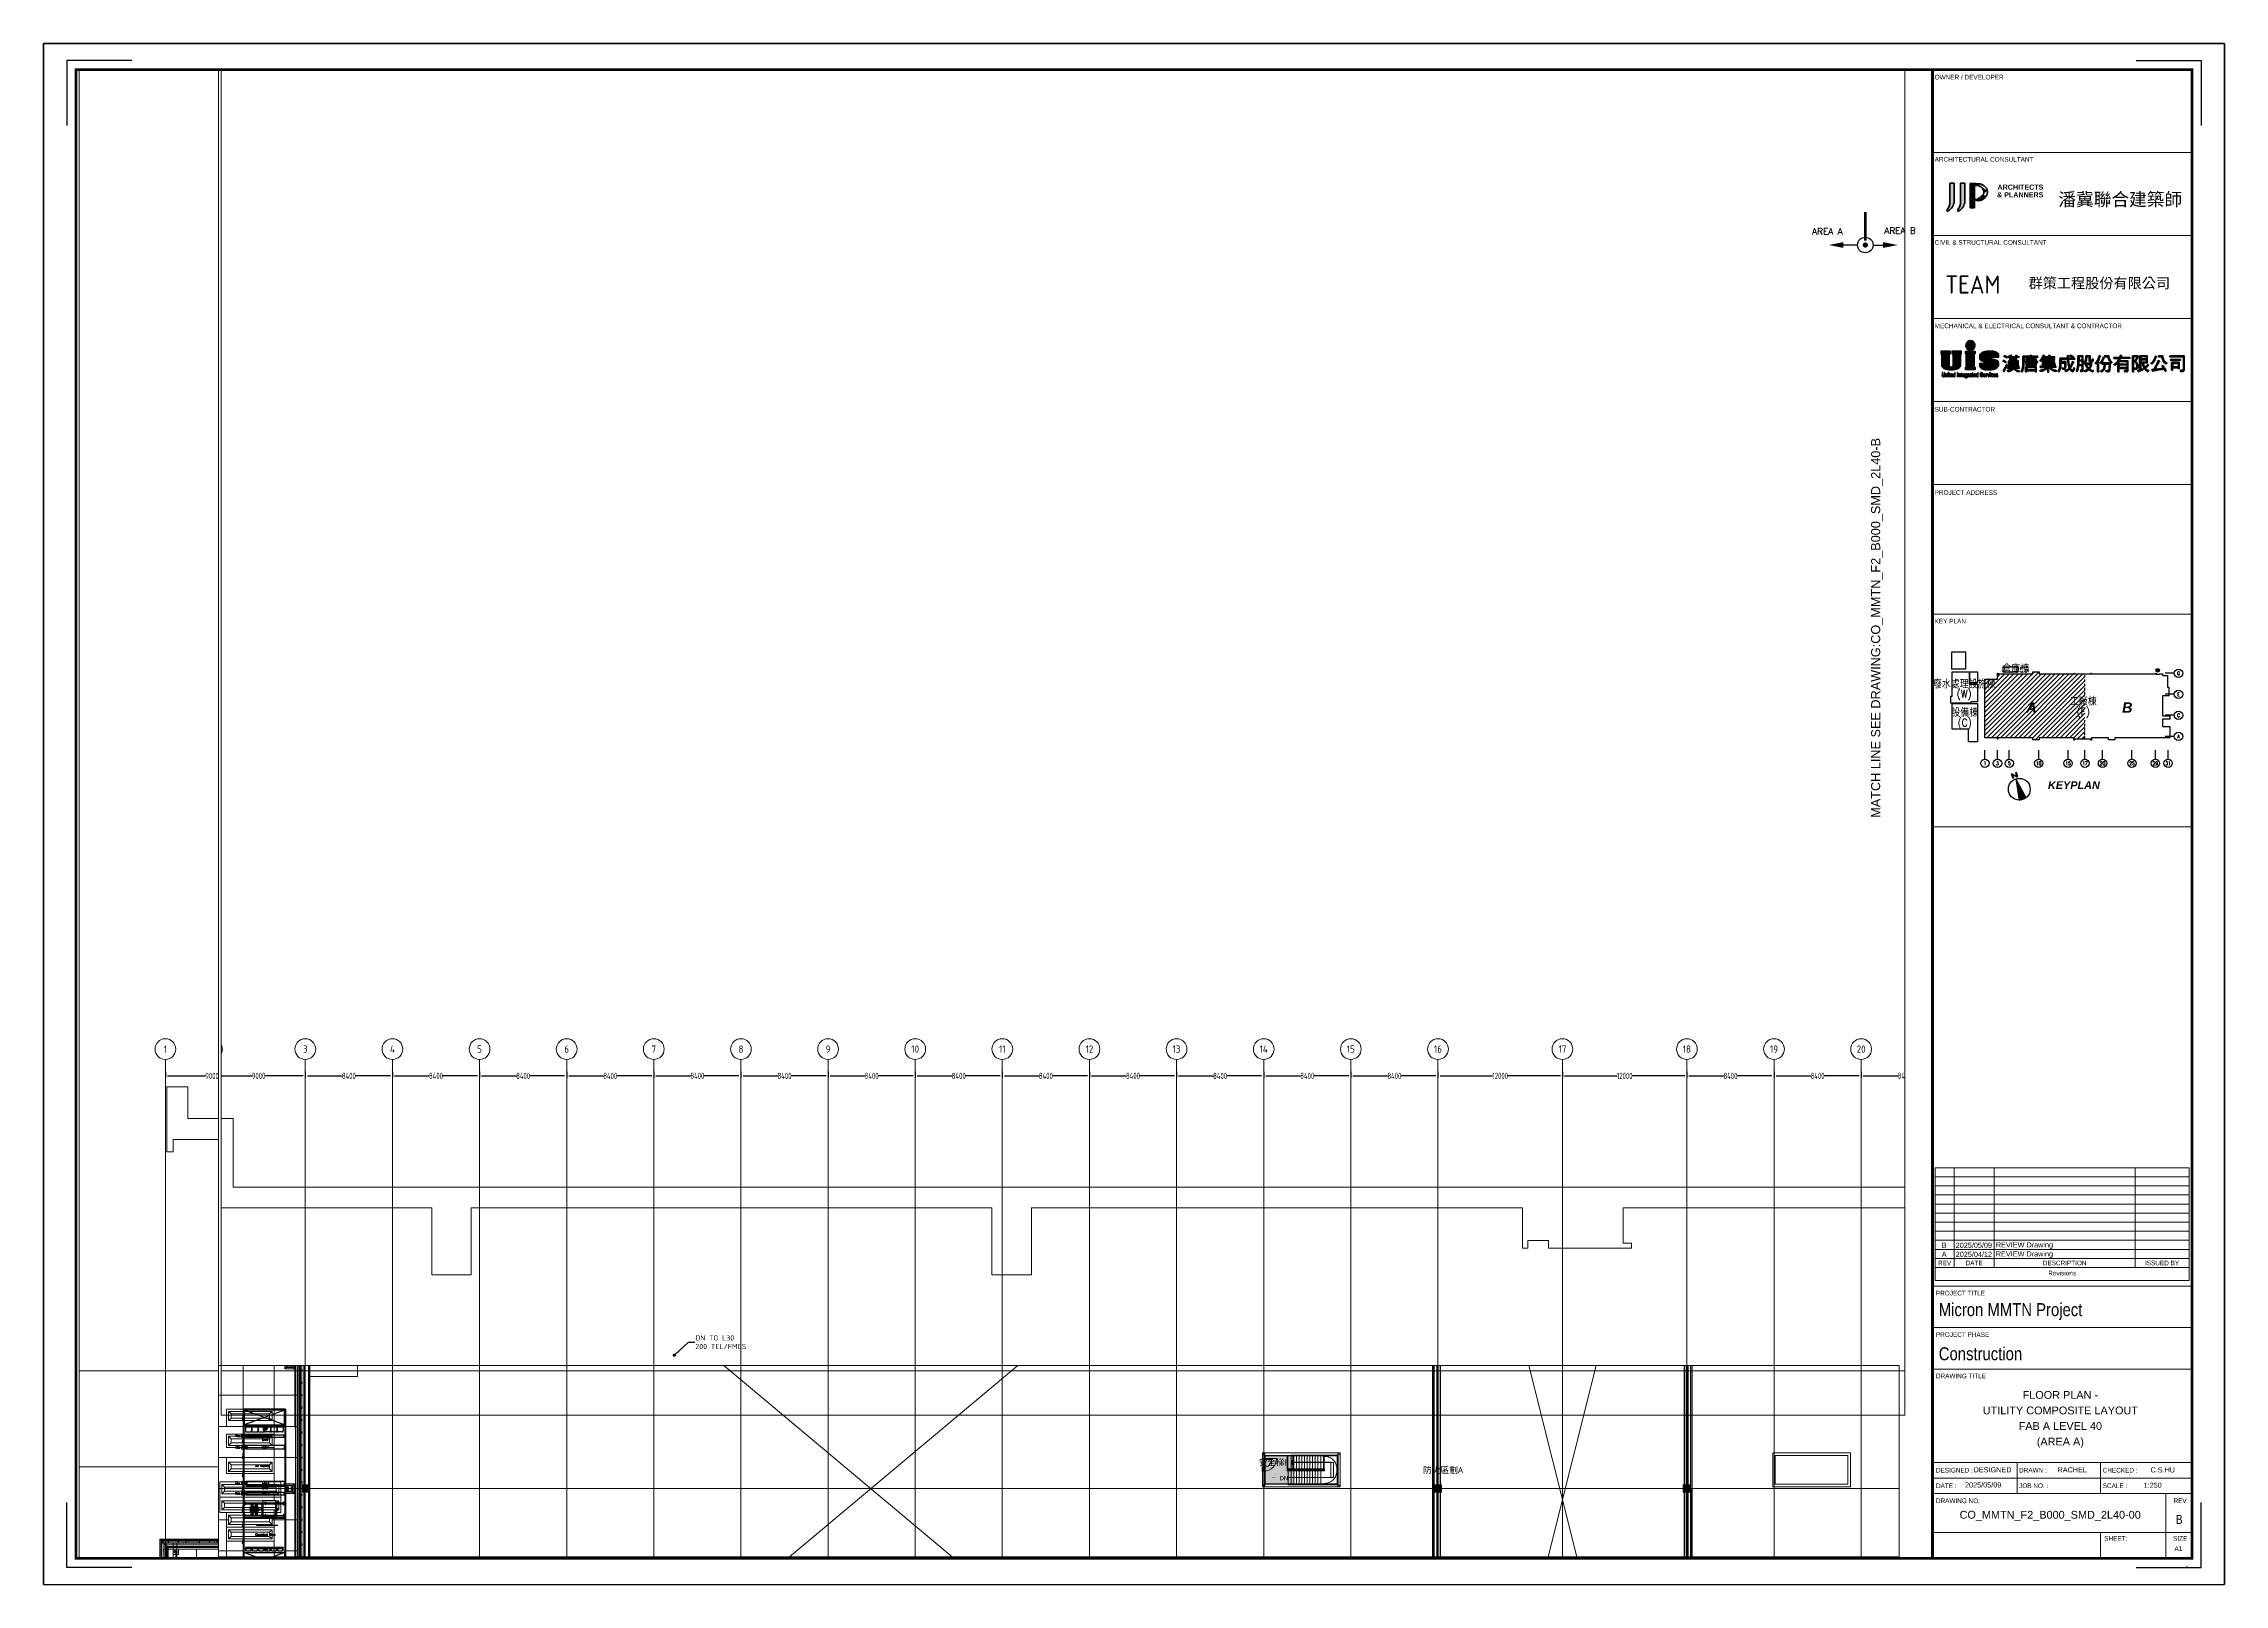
# Paper-space layout 'A' of a CAD drawing. Extents: x 22 to 862, y -5 to 589.
# The model-space entities are those that its viewports show. They can reach past a viewport. Long polylines and large blocks are cut down to what shows.
import ezdxf
from ezdxf.enums import TextEntityAlignment as Align

# ---------------------------------------------------------------- set-up
doc = ezdxf.new("R2010")
doc.units = 0
doc.header["$LTSCALE"] = 10
for name, pattern in [('H12PL4$0$JJP_三點線', [0.9, 0.3, -0.15, 0, -0.15, 0, -0.15, 0, -0.15]), ('H12PL4$0$JJP_虛線(退縮線、投影線、地下室範圍、非屬本工程、圖面分區)', [0.45, 0.3, -0.15]), ('H12PL4$0$TAI_虛線', [5.644, 2.822, -2.822]), ('keyplan$0$DOTK2', [0.166, 0.083, -0.083]), ('XFM1Q40$0$HIDDEN', [9.525, 6.35, -3.175]), ('XFM7P40ICA$0$H12PL4$0$CENTERK1', [0.0983, 0.0833, -0.005, 0.005, -0.005]), ('XFM7P40ICA$0$H12PL4$0$DOTK1', [0.01, 0.005, -0.005]), ('XFM7P40ICA$0$H12PL4$0$JJP_三點線', [0.9, 0.3, -0.15, 0, -0.15, 0, -0.15, 0, -0.15]), ('XFM7P40ICA$0$H12PL4$0$JJP_虛線(退縮線、投影線、地下室範圍、非屬本工程、圖面分區)', [0.45, 0.3, -0.15]), ('XFM7P40ICA$0$H12PL4$0$TAI_虛線', [5.644, 2.822, -2.822])]:
    doc.linetypes.add(name, pattern=pattern)
for name, color, linetype in [('0-ANNO-TEXT', 250, 'Continuous'), ('AREA', 5, 'Continuous'), ('FALTTR$0$A3', 7, 'Continuous'), ('FALTTR$0$UIS-mM', 164, 'Continuous'), ('H12PL4$0$A-DIM', 250, 'Continuous'), ('H12PL4$0$A-OBJE-2D', 252, 'Continuous'), ('H12PL4$0$A-ROOF', 252, 'Continuous'), ('H12PL4$0$A-STRS', 252, 'Continuous'), ('H12PL4$0$A-TEXT', 250, 'Continuous'), ('H12PL4$0$A-TEXT-LAW', 250, 'Continuous'), ('H12PL4$0$A-WALL-EX', 252, 'Continuous'), ('H12PL4$0$A-WALL-IN', 252, 'Continuous'), ('H12PL4$0$A-ZONE', 252, 'Continuous'), ('H12PL4$0$Door', 252, 'Continuous'), ('H12PL4$0$Hattch', 252, 'Continuous'), ('H12PL4$0$S-COL', 252, 'Continuous'), ('H12PL4$0$S-GRID', 252, 'Continuous'), ('H12PL4$0$S-SLAB-SHOW', 252, 'Continuous'), ('HA', 1, 'Continuous'), ('keyplan$0$G-KEY-C', 5, 'Continuous'), ('keyplan$0$G-TEXT', 250, 'Continuous'), ('keyplan$0$HYOKI', 5, 'Continuous'), ('keyplan$0$KP', 1, 'Continuous'), ('keyplan$0$柱心', 2, 'Continuous'), ('XCETC40$0$E-CBL-EQPM-TEL', 130, 'Continuous'), ('XCETC40$0$E-CBL-TXT', 250, 'Continuous'), ('XCETC40$0$E-CBL-TXT @ 1', 250, 'Continuous'), ('XFM1Q40$0$01', 1, 'Continuous'), ('XFM1Q40$0$02', 3, 'Continuous'), ('XFM1Q40$0$03', 4, 'Continuous'), ('XFM1Q40$0$05', 6, 'Continuous'), ('XFM1Q40$0$06', 7, 'Continuous'), ('XFM1Q40$0$08', 3, 'Continuous'), ('XFM1Q40$0$09', 4, 'Continuous'), ('XFM1Q40$0$1', 7, 'Continuous'), ('XFM1Q40$0$10', 181, 'Continuous'), ('XFM1Q40$0$11', 6, 'Continuous'), ('XFM1Q40$0$12', 7, 'Continuous'), ('XFM1Q40$0$13', 1, 'Continuous'), ('XFM1Q40$0$14', 3, 'Continuous'), ('XFM1Q40$0$ACC-450', 2, 'Continuous'), ('XFM1Q40$0$ACC-850', 2, 'Continuous'), ('XFM1Q40$0$BAG', 221, 'Continuous'), ('XFM1Q40$0$CBF01', 3, 'Continuous'), ('XFM1Q40$0$CBF02', 6, 'Continuous'), ('XFM1Q40$0$CBF03', 30, 'Continuous'), ('XFM1Q40$0$CBF04', 7, 'Continuous'), ('XFM1Q40$0$CLC', 140, 'Continuous'), ('XFM1Q40$0$DIF', 120, 'Continuous'), ('XFM1Q40$0$DIM', 250, 'Continuous'), ('XFM1Q40$0$Dimline', 250, 'Continuous'), ('XFM1Q40$0$FAN', 3, 'Continuous'), ('XFM1Q40$0$HEPA', 6, 'Continuous'), ('XFM1Q40$0$HTC', 1, 'Continuous'), ('XFM1Q40$0$main', 7, 'Continuous'), ('XFM1Q40$0$MDF', 221, 'Continuous'), ('XFM1Q40$0$MOTOR', 7, 'Continuous'), ('XFM1Q40$0$STM-01', 7, 'Continuous'), ('XFM1Q40$0$TYPE14X10', 7, 'Continuous'), ('XFM1Q40$0$內框', 100, 'Continuous'), ('XFM1Q40$0$外框', 210, 'Continuous'), ('XFM1Q40$0$外觀', 4, 'Continuous'), ('XFM1Q40$0$擋水簾', 151, 'Continuous'), ('XFM1Q40$0$槽鐵', 21, 'Continuous'), ('XFM1Q40$0$腳架', 7, 'Continuous'), ('XFM1Q40$0$軸心', 41, 'Continuous'), ('XFM1Q40$0$輪廓', 4, 'Continuous'), ('XFM1Q40$0$風車架', 4, 'Continuous'), ('XFM7P40ICA$0$H12PL4$0$A-DIM', 250, 'Continuous'), ('XFM7P40ICA$0$H12PL4$0$A-ROOF', 252, 'Continuous'), ('XFM7P40ICA$0$H12PL4$0$A-WALL-EX', 252, 'Continuous'), ('XFM7P40ICA$0$H12PL4$0$A-WALL-IN', 252, 'Continuous'), ('XFM7P40ICA$0$H12PL4$0$Hattch', 252, 'Continuous'), ('XFM7P40ICA$0$H12PL4$0$L40_19_DRAN', 252, 'Continuous'), ('XFM7P40ICA$0$H12PL4$0$L40_19_HOJO', 252, 'Continuous'), ('XFM7P40ICA$0$H12PL4$0$L40_19_HYOKI', 252, 'Continuous'), ('XFM7P40ICA$0$H12PL4$0$L40_19_KAIDAN', 252, 'Continuous'), ('XFM7P40ICA$0$H12PL4$0$L40_19_MEJI', 252, 'Continuous'), ('XFM7P40ICA$0$H12PL4$0$L40_19_PT', 252, 'Continuous'), ('XFM7P40ICA$0$H12PL4$0$L40_19_SIAGE1', 252, 'Continuous'), ('XFM7P40ICA$0$H12PL4$0$L40_19_SIAGE3', 252, 'Continuous'), ('XFM7P40ICA$0$H12PL4$0$L40_19_STEEL2', 252, 'Continuous'), ('XFM7P40ICA$0$H12PL4$0$L40_19_STEEL3', 252, 'Continuous'), ('XFM7P40ICA$0$H12PL4$0$L40_19_SUGATA2', 252, 'Continuous'), ('XFM7P40ICA$0$H12PL4$0$L40_19_SUGATA3', 252, 'Continuous'), ('XFM7P40ICA$0$H12PL4$0$L40_19_SUGATAD', 252, 'Continuous'), ('XFM7P40ICA$0$H12PL4$0$L40_19_TATEGU1', 252, 'Continuous'), ('XFM7P40ICA$0$H12PL4$0$L40_19_TATEGU3', 252, 'Continuous'), ('XFM7P40ICA$0$H12PL4$0$L40_19_設備基礎', 252, 'Continuous'), ('XFM7P40ICA$0$H12PL4$0$S-COL', 252, 'Continuous'), ('XFM7P40ICA$0$H12PL4$0$S-GRID', 252, 'Continuous')]:
    doc.layers.add(name, color=color, linetype=linetype)
for name, color, linetype, lineweight in [('FALISU$0$ZS__A0NO7', 255, 'Continuous', 5), ('FALTTR$0$A-ANNO-NOTE', 7, 'Continuous', 70), ('FALTTR$0$G-ANNO-TTLB', 7, 'Continuous', 70), ('FALTTR$0$ZS__A0NO7', 255, 'Continuous', 5), ('ZS__A0NO7', 255, 'Continuous', 5)]:
    doc.layers.add(name, color=color, linetype=linetype, lineweight=lineweight)
doc.styles.add('AREA-200$0$SUBTITLE', font='romand.shx')
doc.styles.add('FALISU$0$MIC-NAME', font='arial.ttf')
doc.styles.add('FALISU$0$PSC-EN', font='arial.ttf', dxfattribs={"width": 0.8})
doc.styles.add('FALTTR$0$ISOCP_B', font='', dxfattribs={"height": 7})
doc.styles.add('FALTTR$0$MIC-Arial', font='arial.ttf', dxfattribs={"height": 3})
doc.styles.add('FALTTR$0$MIC-Arial Narrow', font='ARIALN.TTF', dxfattribs={"height": 1.8})
doc.styles.add('FALTTR$0$Sitka Small_B', font='', dxfattribs={"width": 0.9, "height": 2})
doc.styles.add('FALTTR$0$微軟正黑體_B', font='Microsoft JhengHei.ttf', dxfattribs={"height": 5})
doc.styles.add('FALTTR$0$新細明體_B', font='', dxfattribs={"height": 4})
doc.styles.add('H12PL4$0$dim-txt', font='isocp.shx', dxfattribs={"width": 0.7, "bigfont": 'chineset.shx'})
doc.styles.add('H12PL4$0$Standard', font='isocp.shx', dxfattribs={"bigfont": 'chineset.shx'})
doc.styles.add('keyplan$0$BB-TXT', font='romand.shx', dxfattribs={"width": 0.8})
doc.styles.add('keyplan$0$ROMS', font='ROMANS', dxfattribs={"bigfont": 'EXTFONT'})
doc.styles.add('keyplan$0$TEXT', font='simplex.shx', dxfattribs={"width": 0.85, "bigfont": 'chineset.shx'})
doc.styles.add('keyplan$0$XFINE-1', font='arialbi.ttf')
doc.styles.get("Standard").update_dxf_attribs({"font": 'arial.ttf'})
doc.styles.add('TITLE-NAME', font='arial.ttf')
doc.styles.add('XCETC40$0$aa-txt', font='isocp.shx', dxfattribs={"bigfont": 'chineset.shx'})
doc.styles.add('XFM1Q40$0$LSP', font='SIMPLEX.shx', dxfattribs={"bigfont": 'chineset.shx'})
doc.styles.add('XFM1Q40$0$STANDARD', font='SIMPLEX', dxfattribs={"bigfont": 'BIGFONT'})
doc.styles.add('XFM7P40ICA$0$H12PL4$0$dim-txt', font='isocp.shx', dxfattribs={"width": 0.7, "bigfont": 'chineset.shx'})
doc.styles.add('XFM7P40ICA$0$H12PL4$0$Standard', font='isocp.shx', dxfattribs={"bigfont": 'chineset.shx'})
doc.styles.get('FALTTR$0$ISOCP_B').set_extended_font_data('ISOCP', bold=True)
doc.styles.get('FALTTR$0$Sitka Small_B').set_extended_font_data('Sitka Small', bold=True)
doc.styles.get('FALTTR$0$新細明體_B').set_extended_font_data('PMingLiU', bold=True)
doc.dimstyles.new('H12PL4$0$ARCH-dim-2000', dxfattribs={"dimscale": 2000, "dimtxt": 0.3, "dimasz": 0.1, "dimexe": 0.1, "dimexo": 0.1, "dimgap": 0.05, "dimtad": 1, "dimdec": 0, "dimrnd": 0.5, "dimdsep": 46, "dimtxsty": 'H12PL4$0$dim-txt', "dimblk": 'H12PL4$0$_Dot', "dimcen": 2, "dimclrd": 256, "dimclre": 256, "dimclrt": 256, "dimadec": 0, "dimazin": 0, "dimtfac": 1, "dimtix": 1, "dimtmove": 2, "dimatfit": 3, "dimldrblk": 'H12PL4$0$_OBLIQUE', "dimfxl": 1, "dimtvp": 1, "dimtolj": 1, "dimarcsym": 0})
doc.dimstyles.new('XCETC40$0$adim-1000', dxfattribs={"dimscale": 1000, "dimtxt": 0.3, "dimasz": 0.25, "dimexe": 0.1, "dimexo": 0.5, "dimgap": 0.15, "dimtad": 0, "dimdec": 4, "dimtxsty": 'XCETC40$0$aa-txt', "dimcen": 2.5, "dimclrd": 256, "dimclre": 256, "dimclrt": 256, "dimadec": 0, "dimazin": 0, "dimtfac": 1, "dimtmove": 0, "dimatfit": 3, "dimfxl": 1, "dimarcsym": 0})
doc.dimstyles.new('XFM1Q40$0$ISO-25', dxfattribs={"dimtxt": 25, "dimasz": 5, "dimexe": 1.25, "dimexo": 0.625, "dimtad": 1, "dimdec": 0, "dimtxsty": 'XFM1Q40$0$STANDARD', "dimcen": 2.5, "dimadec": 0, "dimazin": 0, "dimtfac": 1, "dimtdec": 0, "dimtmove": 0, "dimatfit": 3, "dimfxl": 1, "dimarcsym": 0})
doc.dimstyles.new('XFM7P40ICA$0$H12PL4$0$ARCH-dim-2000', dxfattribs={"dimscale": 2000, "dimtxt": 0.3, "dimasz": 0.1, "dimexe": 0.1, "dimexo": 0.1, "dimgap": 0.05, "dimtad": 1, "dimdec": 0, "dimrnd": 0.5, "dimdsep": 46, "dimtxsty": 'XFM7P40ICA$0$H12PL4$0$dim-txt', "dimblk": 'XFM7P40ICA$0$H12PL4$0$_Dot', "dimcen": 2, "dimclrd": 256, "dimclre": 256, "dimclrt": 256, "dimadec": 0, "dimazin": 0, "dimtfac": 1, "dimtix": 1, "dimtmove": 2, "dimatfit": 3, "dimldrblk": 'XFM7P40ICA$0$H12PL4$0$_OBLIQUE', "dimfxl": 1, "dimtvp": 1, "dimtolj": 1, "dimarcsym": 0})

psp = doc.layouts.new('A')

# ---------------------------------------------------------------- texts
at = {"layer": '0-ANNO-TEXT', "insert": (726.26, 290.53), "char_height": 3.5, "attachment_point": 1, "rotation": 90}
psp.add_mtext_dynamic_manual_height_columns('MATCH LINE SEE DRAWING:CO_MMTN_F2_B000_SMD_2L40-B', width=168.4278, gutter_width=12.5, heights=[0], dxfattribs=at)
at = {"layer": 'AREA', "linetype": 'Continuous', "style": 'AREA-200$0$SUBTITLE'}
psp.add_text('AREA A', height=2.5, dxfattribs=at).set_placement((715.3, 515.41), align=Align.RIGHT)
psp.add_text('AREA B', height=2.5, dxfattribs=at).set_placement((731.37, 515.65))

msp = doc.modelspace()

# ---------------------------------------------------------------- blocks, each defined once
blk = doc.blocks.new('FALTTR$0$new block')
h = blk.add_hatch(color=114)
h.paths.add_polyline_path([(28.34, 7.27), (28.46, 7.54), (28.59, 7.83), (28.72, 8.14), (28.76, 8.24), (28.74, 8.28), (28.59, 8.63), (28.54, 8.67), (28.49, 8.62), (28.48, 8.59), (28.36, 8.34), (28.23, 8.06), (28.1, 7.78), (28, 7.59), (27.85, 7.32), (27.7, 7.07), (27.55, 6.83), (27.51, 6.78), (27.33, 6.53), (27.15, 6.33), (27.12, 6.23), (27.16, 6.16), (27.19, 6.12), (27.47, 5.83), (27.59, 5.73), (27.65, 5.82), (27.69, 6.07), (27.81, 6.26), (27.96, 6.52), (28.09, 6.76), (28.1, 6.79), (28.22, 7.02)])
h.paths.add_polyline_path([(27.52, 9.58), (27.65, 9.49), (27.89, 9.32), (28.12, 9.13), (28.14, 9.15), (28.35, 9.45), (28.4, 9.52), (28.2, 9.67), (27.95, 9.85), (27.89, 9.88), (27.66, 10.02), (27.37, 10.18), (27.31, 10.13), (27.22, 10.02), (27.09, 9.82), (27.25, 9.75)])
h.paths.add_polyline_path([(28.05, 11.87), (27.76, 12.02), (27.69, 11.96), (27.61, 11.85), (27.48, 11.65), (27.61, 11.59), (27.9, 11.44), (28.01, 11.37), (28.25, 11.2), (28.48, 11.02), (28.5, 11.04), (28.72, 11.34), (28.76, 11.41), (28.58, 11.54), (28.32, 11.72), (28.29, 11.74)])
for points in [[(29.79, 11.18), (29.79, 10.24), (29.9, 10.15), (30.17, 10.15), (30.29, 10.24), (30.29, 10.32), (30.29, 10.71), (30.29, 11.18), (32.01, 11.18), (32.01, 10.71), (30.29, 10.71), (30.29, 10.32), (32.01, 10.32), (32.01, 10.24), (32.12, 10.15), (32.4, 10.15), (32.51, 10.24), (32.51, 11.18), (33.34, 11.18), (33.4, 11.3), (33.4, 11.52), (33.34, 11.6), (32.51, 11.6), (32.51, 11.8), (32.58, 11.94), (32.65, 12.04), (32.52, 12.11), (32.12, 12.13), (32.01, 12.04), (32.01, 11.6), (30.29, 11.6), (30.29, 11.82), (30.36, 11.96), (30.43, 12.07), (30.3, 12.14), (29.9, 12.16), (29.79, 12.07), (29.79, 11.6), (29.04, 11.6), (28.99, 11.52), (28.99, 11.3), (29.04, 11.18)], [(30.95, 8.6), (30.95, 8.21), (31.43, 8.21), (31.43, 8.6)], [(37.57, 9.68), (35.65, 9.68), (35.57, 9.56), (35.57, 9.35), (35.65, 9.24), (37.57, 9.24), (40.54, 9.24), (40.62, 9.35), (40.62, 9.56), (40.54, 9.68)], [(39.51, 10.2), (39.51, 9.68), (40.01, 9.68), (40.01, 10.57), (39.9, 10.66), (37.57, 10.66), (35.98, 10.66), (35.9, 10.54), (35.9, 10.32), (35.98, 10.2)], [(35.98, 8.65), (35.9, 8.54), (35.9, 8.32), (35.98, 8.21), (37.57, 8.21), (39.9, 8.21), (40.01, 8.32), (40.01, 9.24), (39.51, 9.24), (39.51, 8.65)], [(31.95, 6.72), (31.74, 6.92), (31.64, 7.01), (33.45, 7.01), (33.51, 7.13), (33.51, 7.35), (33.45, 7.43), (31.41, 7.43), (31.39, 7.49), (31.39, 7.49), (31.42, 7.79), (30.94, 7.79), (30.93, 7.72), (30.86, 7.44), (30.86, 7.43), (28.93, 7.43), (28.87, 7.35), (28.87, 7.13), (28.93, 7.01), (30.65, 7.01), (30.63, 6.98), (30.41, 6.78), (30.32, 6.72), (30.09, 6.58), (29.81, 6.46), (29.49, 6.35), (29.31, 6.28), (29.02, 6.2), (28.73, 6.15), (28.77, 6.05), (28.99, 5.77), (29.12, 5.65), (29.17, 5.66), (29.49, 5.77), (29.72, 5.85), (30.02, 5.98), (30.28, 6.12), (30.51, 6.26), (30.72, 6.41), (30.8, 6.48), (31.01, 6.69), (31.18, 6.92), (31.28, 6.78), (31.48, 6.55), (31.64, 6.4), (31.9, 6.21), (31.95, 6.17), (32.19, 6.03), (32.48, 5.88), (32.63, 5.81), (32.91, 5.72), (33.2, 5.65), (33.32, 5.71), (33.36, 5.76), (33.57, 5.98), (33.59, 6.07), (33.54, 6.1), (33.42, 6.12), (33.13, 6.17), (33.06, 6.18), (32.78, 6.27), (32.5, 6.39), (32.39, 6.44), (32.13, 6.59)], [(30.95, 8.21), (29.23, 8.21), (29.17, 8.12), (29.17, 7.9), (29.23, 7.79), (30.94, 7.79), (33.15, 7.79), (33.2, 7.9), (33.2, 8.12), (33.15, 8.21)]]:
    blk.add_hatch(color=114).paths.add_polyline_path(points)
h = blk.add_hatch(color=114)
h.paths.add_polyline_path([(33.04, 8.6), (33.15, 8.67), (33.15, 9.84), (33.04, 9.93), (31.43, 9.93), (31.43, 10.32), (30.95, 10.32), (30.95, 9.93), (29.34, 9.93), (29.23, 9.84), (29.23, 8.67), (29.34, 8.6), (30.95, 8.6)])
h.paths.add_polyline_path([(31.43, 8.98), (31.43, 9.54), (32.65, 9.54), (32.65, 8.98)], flags=16)
h.paths.add_polyline_path([(30.95, 8.98), (29.73, 8.98), (29.73, 9.54), (30.95, 9.54)], flags=16)
at = {"layer": 'FALTTR$0$UIS-mM'}
for points in [[(13.74, 14.17), (15.39, 14.17, 4.273121)], [(40.54, 11.24), (40.62, 11.34), (40.62, 11.57), (40.54, 11.68), (38.07, 11.68), (38.07, 11.85), (38.14, 12), (38.2, 12.1), (38.08, 12.16), (37.68, 12.18), (37.57, 12.1), (37.57, 11.68), (34.9, 11.68), (34.79, 11.57), (34.79, 9.31), (34.79, 8.98), (34.78, 8.66), (34.76, 8.36), (34.74, 8.09), (34.72, 7.83), (34.69, 7.59), (34.64, 7.3), (34.57, 7.01), (34.5, 6.73), (34.39, 6.42), (34.28, 6.15), (34.15, 5.93), (34.18, 5.83), (34.21, 5.82), (34.44, 5.64), (34.51, 5.62), (34.6, 5.76), (34.74, 6.01), (34.85, 6.28), (34.86, 6.31), (34.96, 6.59), (35.05, 6.87), (35.12, 7.16), (35.16, 7.44), (35.18, 7.52), (35.21, 7.76), (35.24, 8.02), (35.26, 8.31), (35.28, 8.62), (35.28, 8.96), (35.29, 9.31), (35.29, 11.24)], [(42.14, 11.05), (41.97, 10.81), (41.89, 10.7), (41.71, 10.46), (41.5, 10.25), (41.29, 10.06), (41.26, 10.02), (41.31, 9.97), (41.58, 9.87), (41.73, 9.84), (41.77, 9.87), (41.99, 10.07), (42.2, 10.29), (42.32, 10.45), (42.32, 8.18), (42.43, 8.09), (42.7, 8.09), (42.82, 8.18), (42.82, 8.32), (42.82, 8.77), (42.82, 9.21), (42.82, 9.63), (42.82, 10.1), (46.9, 10.1), (46.96, 10.2), (46.96, 10.43), (46.9, 10.52), (42.82, 10.52), (42.82, 10.99), (47.07, 10.99), (47.15, 11.09), (47.15, 11.32), (47.07, 11.43), (42.88, 11.43), (42.89, 11.45), (43, 11.72), (43.12, 11.8), (43.18, 11.88), (43.1, 11.97), (42.62, 12.16), (42.56, 12.11), (42.49, 11.86), (42.39, 11.58), (42.28, 11.34), (42.27, 11.31)], [(42.82, 9.63), (42.82, 9.21), (46.9, 9.21), (46.96, 9.31), (46.96, 9.54), (46.9, 9.63)], [(47.18, 8.32), (47.26, 8.43), (47.26, 8.65), (47.18, 8.77), (42.82, 8.77), (42.82, 8.32)], [(44.72, 11.86), (44.58, 11.62), (44.43, 11.43), (45.03, 11.43), (45.07, 11.49), (45.23, 11.74), (45.37, 11.82), (45.46, 11.88), (45.45, 11.89), (45.28, 11.98), (44.87, 12.16), (44.82, 12.11)], [(44.99, 10.99), (44.48, 10.99), (44.48, 10.52), (44.99, 10.52)], [(44.48, 10.1), (44.48, 9.63), (44.99, 9.63), (44.99, 10.1)], [(44.99, 9.21), (44.48, 9.21), (44.48, 8.77), (44.99, 8.77)], [(55.99, 9.96), (55.99, 9.69), (55.98, 9.36), (55.97, 9.05), (55.96, 8.77), (55.94, 8.49), (55.92, 8.24), (55.91, 8.13), (55.88, 7.83), (55.83, 7.53), (55.78, 7.24), (55.72, 6.96), (55.7, 6.85), (55.6, 6.54), (55.51, 6.27), (55.4, 6.03), (55.44, 5.94), (55.46, 5.93), (55.7, 5.74), (55.76, 5.73), (55.88, 5.94), (55.99, 6.21), (56.08, 6.49), (56.14, 6.66), (56.22, 6.95), (56.28, 7.23), (56.34, 7.52), (56.38, 7.81), (56.4, 7.99), (57.57, 7.99), (57.57, 8.43), (56.44, 8.43), (56.45, 8.56), (56.46, 8.83), (56.47, 9.13), (56.48, 9.44), (56.49, 9.77), (57.57, 9.77), (57.57, 10.2), (56.49, 10.2), (56.49, 11.49), (56.49, 11.93), (56.1, 11.93), (55.99, 11.82)], [(57.57, 11.49), (57.57, 10.2), (57.57, 9.77), (57.57, 8.43), (57.57, 7.99), (57.57, 6.62), (57.48, 6.36), (57.35, 6.3), (56.98, 6.28), (56.93, 6.23), (57.02, 6.03), (57.09, 5.79), (57.18, 5.7), (57.57, 5.78), (57.81, 5.89), (57.85, 5.92), (58.02, 6.14), (58.07, 6.42), (58.07, 11.82), (57.93, 11.93), (56.49, 11.93), (56.49, 11.49)], [(61.49, 8.7), (61.36, 8.94), (61.24, 8.98), (58.63, 8.98), (58.54, 8.88), (58.54, 8.65), (58.63, 8.54), (60.92, 8.54), (60.85, 8.31), (60.75, 8.05), (60.68, 7.88), (60.54, 7.61), (60.38, 7.37), (60.35, 7.34), (60.16, 7.11), (60.12, 7.15), (59.93, 7.38), (59.81, 7.54), (59.66, 7.8), (59.54, 8.07), (59.47, 8.25), (59.38, 8.54), (58.9, 8.54), (58.92, 8.47), (59.02, 8.16), (59.12, 7.89), (59.24, 7.65), (59.32, 7.47), (59.47, 7.22), (59.65, 6.97), (59.82, 6.8), (59.81, 6.78), (59.74, 6.73), (59.51, 6.57), (59.24, 6.43), (58.95, 6.3), (58.68, 6.21), (58.39, 6.14), (58.35, 6.1), (58.39, 6.03), (58.55, 5.8), (58.68, 5.73), (58.9, 5.79), (59.19, 5.89), (59.43, 6), (59.43, 6), (59.7, 6.14), (59.95, 6.3), (60.18, 6.47), (60.26, 6.41), (60.47, 6.27), (60.73, 6.12), (61, 5.98), (61.07, 5.96), (61.36, 5.84), (61.62, 5.75), (61.74, 5.7), (61.81, 5.77), (61.86, 5.81), (62.07, 6.01), (62.1, 6.1), (62.03, 6.14), (61.89, 6.17), (61.58, 6.27), (61.31, 6.37), (61.08, 6.48), (61.04, 6.5), (60.77, 6.64), (60.53, 6.8), (60.54, 6.81), (60.73, 7.03), (60.85, 7.2), (60.99, 7.45), (61.13, 7.74), (61.18, 7.84), (61.28, 8.07), (61.38, 8.36)], [(59.51, 10.78), (59.52, 11.09), (59.52, 11.43), (60.41, 11.43), (60.41, 9.77), (60.49, 9.57), (60.59, 9.53), (60.91, 9.49), (61.46, 9.49), (61.64, 9.51), (61.83, 9.67), (61.89, 9.84), (61.97, 10.12), (62.04, 10.45), (61.95, 10.57), (61.72, 10.66), (61.63, 10.68), (61.57, 10.64), (61.51, 10.33), (61.45, 10.1), (61.27, 9.99), (61.15, 9.99), (60.95, 10.03), (60.91, 10.13), (60.91, 11.77), (60.79, 11.88), (59.13, 11.88), (59.02, 11.77), (59.02, 11.11), (59.01, 10.99), (58.99, 10.69), (58.94, 10.41), (58.92, 10.36), (58.8, 10.11), (58.62, 9.89), (58.38, 9.68), (58.43, 9.58), (58.61, 9.34), (58.74, 9.29), (58.94, 9.44), (59.13, 9.64), (59.19, 9.71), (59.33, 9.96), (59.43, 10.25), (59.47, 10.48)], [(72.42, 10.79), (76.05, 10.79), (76.13, 10.91), (76.13, 11.13), (76.05, 11.24), (72.63, 11.24), (72.65, 11.28), (72.77, 11.55), (72.99, 11.68), (73.07, 11.8), (72.99, 11.9), (72.44, 12.1), (72.33, 12.02), (72.25, 11.78), (72.15, 11.5), (72.05, 11.24), (69.91, 11.24), (69.83, 11.13), (69.83, 10.91), (69.91, 10.79), (71.84, 10.79), (71.8, 10.72), (71.71, 10.55), (71.56, 10.3), (71.39, 10.05), (71.21, 9.81), (71.21, 9.8), (71.02, 9.57), (70.82, 9.35), (70.61, 9.13), (70.4, 8.94), (70.18, 8.75), (69.94, 8.57), (69.89, 8.49), (69.93, 8.44), (69.97, 8.43), (70.24, 8.31), (70.41, 8.29), (70.62, 8.46), (70.85, 8.65), (71.07, 8.85), (71.28, 9.06), (71.41, 9.22), (71.41, 5.73), (71.52, 5.65), (71.8, 5.65), (71.91, 5.73), (71.91, 6.89), (71.91, 7.35), (71.91, 8.24), (71.91, 8.67), (71.91, 9.52), (74.91, 9.52), (74.91, 8.67), (74.91, 8.24), (74.91, 7.35), (74.91, 6.89), (74.91, 6.4), (74.77, 6.23), (74.69, 6.21), (74.43, 6.19), (74.01, 6.18), (73.94, 6.15), (74.03, 5.94), (74.1, 5.7), (74.19, 5.62), (74.52, 5.65), (74.81, 5.7), (75.05, 5.76), (75.32, 5.91), (75.41, 6.12), (75.41, 9.87), (75.27, 9.99), (71.96, 9.99), (72.03, 10.09), (72.12, 10.24), (72.27, 10.49)], [(77.55, 11.49), (78.83, 11.49), (77.89, 9.68), (77.85, 9.56), (77.92, 9.49), (78.1, 9.3), (78.29, 9.07), (78.45, 8.83), (78.59, 8.59), (78.67, 8.4), (78.75, 8.12), (78.78, 7.85), (78.75, 7.59), (78.65, 7.35), (78.5, 7.19), (78.21, 7.13), (77.89, 7.17), (77.8, 7.1), (77.84, 7.02), (77.92, 6.71), (78.1, 6.59), (78.17, 6.59), (78.49, 6.63), (78.71, 6.73), (78.74, 6.74), (78.97, 6.91), (79.14, 7.15), (79.18, 7.26), (79.25, 7.54), (79.27, 7.85), (79.27, 7.94), (79.24, 8.22), (79.16, 8.5), (79.05, 8.79), (79.02, 8.85), (78.86, 9.11), (78.69, 9.34), (78.49, 9.55), (78.44, 9.65), (78.47, 9.76), (79.41, 11.68), (79.23, 11.86), (79.05, 11.91), (77.16, 11.91), (77.05, 11.82), (77.05, 5.76), (77.16, 5.68), (77.44, 5.68), (77.55, 5.76)], [(79.74, 6.44), (79.64, 6.4), (79.34, 6.32), (79.08, 6.26), (79.14, 6.09), (79.27, 5.76), (79.35, 5.65), (79.55, 5.85), (79.77, 5.92), (80.05, 6.01), (80.33, 6.11), (80.61, 6.21), (80.89, 6.32), (81.16, 6.43), (81.17, 6.48), (81.19, 6.85), (81.13, 6.92), (81.1, 6.91), (81.08, 6.9), (80.81, 6.79), (80.53, 6.69), (80.24, 6.59), (80.24, 8.98), (80.24, 9.43), (80.24, 10.24), (80.24, 10.68), (80.24, 11.46), (80.24, 11.91), (79.85, 11.91), (79.74, 11.8)], [(82.3, 11.46), (82.3, 10.68), (82.3, 10.24), (82.3, 9.43), (80.24, 9.43), (80.24, 8.98), (82.69, 8.98), (82.8, 9.1), (82.8, 11.82), (82.69, 11.91), (80.24, 11.91), (80.24, 11.46)], [(82.3, 10.24), (82.3, 10.68), (80.24, 10.68), (80.24, 10.24)], [(81.81, 7.59), (81.8, 7.62), (81.7, 7.85), (81.6, 8.13), (81.51, 8.43), (81.45, 8.67), (81.39, 8.98), (80.93, 8.98), (80.97, 8.79), (81.03, 8.48), (81.1, 8.2), (81.17, 7.96), (81.24, 7.71), (81.35, 7.44), (81.48, 7.17), (81.56, 7.02), (81.72, 6.77), (81.92, 6.52), (82.01, 6.42), (82.23, 6.21), (82.46, 6.03), (82.66, 5.9), (82.9, 5.76), (82.99, 5.7), (83.08, 5.78), (83.14, 5.84), (83.35, 6.04), (83.38, 6.12), (83.33, 6.17), (83.12, 6.26), (82.86, 6.4), (82.64, 6.56), (82.55, 6.63), (82.33, 6.83), (82.15, 7.05), (82.08, 7.15), (82.27, 7.29), (82.5, 7.46), (82.72, 7.66), (82.94, 7.86), (83.16, 8.09), (83.33, 8.13), (83.41, 8.18), (83.41, 8.19), (83.29, 8.32), (82.97, 8.6), (82.89, 8.55), (82.87, 8.52), (82.66, 8.28), (82.46, 8.07), (82.25, 7.89), (82.07, 7.75)], [(95.22, 9.18), (95.11, 9.26), (92.22, 9.26), (92.12, 9.15), (92.12, 6.4), (92.22, 6.31), (92.5, 6.31), (92.61, 6.4), (92.61, 7.17), (92.61, 7.63), (92.61, 8.82), (94.72, 8.82), (94.72, 7.63), (94.72, 7.17), (94.72, 6.89), (94.83, 6.82), (95.11, 6.82), (95.22, 6.89)], [(44.79, 7.85), (44.86, 7.99), (44.93, 8.09), (44.8, 8.16), (44.4, 8.18), (44.29, 8.09), (44.29, 7.85), (41.57, 7.85), (41.48, 7.74), (41.48, 7.51), (41.57, 7.4), (44.05, 7.4), (43.95, 7.33), (43.7, 7.14), (43.48, 7), (43.3, 6.9), (43.03, 6.77), (42.76, 6.65), (42.49, 6.55), (42.45, 6.53), (42.19, 6.46), (41.92, 6.38), (41.62, 6.31), (41.29, 6.23), (41.34, 6.14), (41.39, 6.1), (41.59, 5.88), (41.68, 5.79), (41.76, 5.8), (42.01, 5.87), (42.42, 6.01), (42.57, 6.06), (42.85, 6.18), (43.12, 6.3), (43.37, 6.43), (43.62, 6.57), (43.87, 6.73), (44.12, 6.91), (44.29, 7.03), (44.29, 5.68), (44.4, 5.6), (44.68, 5.6), (44.79, 5.68), (44.79, 7.2), (44.83, 7.17), (45.06, 6.97), (45.29, 6.8), (45.47, 6.67), (45.71, 6.51), (45.97, 6.36), (46.26, 6.21), (46.4, 6.14), (46.64, 6.04), (46.92, 5.93), (47.21, 5.83), (47.54, 5.73), (47.61, 5.8), (47.67, 5.87), (47.88, 6.1), (47.96, 6.18), (47.77, 6.21), (47.48, 6.28), (47.2, 6.36), (46.92, 6.45), (46.62, 6.56), (46.34, 6.67), (46.08, 6.8), (45.84, 6.92), (45.62, 7.05), (45.38, 7.21), (45.11, 7.4), (47.51, 7.4), (47.6, 7.51), (47.6, 7.74), (47.51, 7.85)], [(92.61, 7.63), (92.61, 7.17), (94.72, 7.17), (94.72, 7.63)]]:
    blk.add_hatch(color=114, dxfattribs=at).paths.add_polyline_path(points)
h = blk.add_hatch(color=256, dxfattribs=at)
edge = h.paths.add_edge_path()
edge.add_line((11.13, 12.59), (11.13, 13.65))
edge.add_line((11.13, 13.65), (7.41, 13.65))
edge.add_line((7.41, 13.65), (7.41, 12.59))
edge.add_line((7.41, 12.59), (7.49, 12.59))
edge.add_arc((7.49, 12.34), 0.246, 0, 90, ccw=False)
edge.add_line((7.73, 12.34), (7.73, 7.93))
edge.add_arc((7.49, 7.93), 0.246, 316.57841, 360, ccw=False)
edge.add_arc((7.12, 8.28), 0.756, 223.42159, 316.57841, ccw=False)
edge.add_arc((6.75, 7.93), 0.246, 180, 223.42159, ccw=False)
edge.add_line((6.5, 7.93), (6.5, 12.34))
edge.add_arc((6.75, 12.34), 0.246, 90, 180, ccw=False)
edge.add_line((6.75, 12.59), (6.82, 12.59))
edge.add_line((6.82, 12.59), (6.82, 13.65))
edge.add_line((6.82, 13.65), (3.1, 13.65))
edge.add_line((3.1, 13.65), (3.1, 12.59))
edge.add_line((3.1, 12.59), (3.17, 12.59))
edge.add_arc((3.17, 12.34), 0.246, 0, 90, ccw=False)
edge.add_line((3.42, 12.34), (3.42, 7.98))
edge.add_arc((3.66, 7.98), 0.246, 180, 208.54169)
edge.add_arc((6.17, 9.81), 3.35, 215.59317, 271.44221)
edge.add_line((6.25, 6.47), (7.98, 6.47))
edge.add_arc((8.06, 9.81), 3.35, 268.55779, 324.40683)
edge.add_arc((10.57, 7.98), 0.246, 331.45831, 360)
edge.add_line((10.82, 7.98), (10.82, 12.34))
edge.add_arc((11.06, 12.34), 0.246, 90, 180, ccw=False)
edge.add_line((11.06, 12.59), (11.13, 12.59))
h = blk.add_hatch(color=256, dxfattribs=at)
edge = h.paths.add_edge_path()
edge.add_line((16.36, 13.65), (16.36, 12.59))
edge.add_line((16.36, 12.59), (16.29, 12.59))
edge.add_arc((16.29, 12.34), 0.246, 90, 180)
edge.add_line((16.04, 12.34), (16.04, 7.78))
edge.add_arc((16.29, 7.78), 0.246, 180, 270)
edge.add_line((16.29, 7.53), (16.36, 7.53))
edge.add_line((16.36, 7.53), (16.36, 6.47))
edge.add_line((16.36, 6.47), (12.64, 6.47))
edge.add_line((12.64, 6.47), (12.64, 7.53))
edge.add_line((12.64, 7.53), (12.71, 7.53))
edge.add_arc((12.71, 7.78), 0.246, 270, 360)
edge.add_line((12.96, 7.78), (12.96, 12.34))
edge.add_arc((12.71, 12.34), 0.246, 0, 90)
edge.add_line((12.71, 12.59), (12.64, 12.59))
edge.add_line((12.64, 12.59), (12.64, 13.65))
edge.add_line((12.64, 13.65), (16.36, 13.65))
h = blk.add_hatch(color=256, dxfattribs=at)
edge = h.paths.add_edge_path()
edge.add_arc((20.8, 11.43), 2.79, 163.90838, 194.77331)
edge.add_arc((19.32, 11.16), 1.3, 199.89373, 250.14073)
edge.add_arc((22.62, 18.14), 9.01, 245.45515, 257.7448)
edge.add_line((20.71, 9.33), (21.93, 8.98))
edge.add_arc((21.83, 8.28), 0.698, -190.33355, 82.22693, ccw=False)
edge.add_arc((21.85, 8.43), 0.706, 142.10266, 181.47007, ccw=False)
edge.add_line((21.3, 8.86), (18.06, 8.86))
edge.add_line((18.06, 8.86), (18.06, 7.69))
edge.add_arc((20.82, 10.18), 3.71, 222.03631, 271.70641)
edge.add_line((20.93, 6.47), (22.66, 6.47))
edge.add_arc((22.64, 9.89), 3.42, 270.29875, 324.94484)
edge.add_arc((22.76, 8.69), 2.79, 343.90838, 374.77331)
edge.add_arc((24.24, 8.96), 1.3, 19.89373, 70.14073)
edge.add_arc((21.21, 2.03), 8.85, 66.98662, 79.38447)
edge.add_line((22.84, 10.73), (21.63, 11.14))
edge.add_arc((21.73, 11.83), 0.689, -9.65427, 261.54765, ccw=False)
edge.add_arc((21.7, 11.69), 0.706, -33.3407, 1.47007, ccw=False)
edge.add_line((22.29, 11.3), (25.49, 11.3))
edge.add_line((25.49, 11.3), (25.49, 12.52))
edge.add_arc((22.85, 10.03), 3.63, 43.32536, 93.53692)
edge.add_line((22.63, 13.65), (20.9, 13.65))
edge.add_arc((20.92, 10.23), 3.42, 90.29875, 144.94484)
h = blk.add_hatch(color=114, dxfattribs=at)
h.paths.add_polyline_path([(37.57, 10.66), (38.07, 10.66), (38.07, 11.24), (37.57, 11.24)])
h.paths.add_polyline_path([(38.07, 10.2), (37.57, 10.2), (37.57, 9.68), (38.07, 9.68)])
h.paths.add_polyline_path([(37.57, 9.24), (37.57, 8.65), (38.07, 8.65), (38.07, 9.24)])
h.paths.add_polyline_path([(37.57, 8.21), (37.57, 7.65), (38.07, 7.65), (38.07, 8.21)])
h = blk.add_hatch(color=114, dxfattribs=at)
h.paths.add_polyline_path([(53.48, 11.53), (53.72, 11.39), (53.97, 11.23), (54.21, 11.06), (54.22, 11.08), (54.42, 11.37), (54.46, 11.43), (54.43, 11.46), (54.2, 11.61), (53.92, 11.79), (53.8, 11.86), (53.54, 11.99), (53.24, 12.13), (53.17, 12.08), (53.09, 11.97), (52.96, 11.77), (53.19, 11.68)])
h.paths.add_polyline_path([(52.52, 10.91), (52.52, 11.08), (52.51, 11.37), (52.51, 11.68), (52.57, 11.86), (52.63, 11.96), (52.5, 12.03), (52.04, 12.07), (51.99, 11.98), (51.99, 11.78), (52, 11.47), (52.01, 11.18), (52.02, 10.91), (49.18, 10.91), (49.07, 10.79), (49.07, 9.1), (49.07, 8.9), (49.06, 8.57), (49.05, 8.28), (49.02, 8), (48.99, 7.74), (48.97, 7.59), (48.91, 7.3), (48.84, 7.01), (48.75, 6.73), (48.65, 6.49), (48.52, 6.22), (48.38, 6.01), (48.41, 5.91), (48.44, 5.9), (48.67, 5.71), (48.74, 5.7), (48.82, 5.8), (48.98, 6.05), (49.1, 6.31), (49.2, 6.53), (49.3, 6.82), (49.39, 7.1), (49.44, 7.37), (49.48, 7.57), (49.51, 7.82), (49.54, 8.1), (49.56, 8.4), (49.57, 8.74), (49.57, 9.1), (51.04, 9.1), (51.02, 8.76), (51, 8.43), (50.98, 8.16), (50.96, 7.95), (50.94, 7.82), (50.89, 7.49), (50.82, 7.28), (50.74, 7.16), (50.49, 7.07), (50.45, 7.07), (50.17, 7.11), (49.88, 7.2), (49.88, 7.15), (49.97, 6.96), (50.05, 6.71), (50.15, 6.59), (50.49, 6.54), (50.8, 6.57), (51.04, 6.67), (51.18, 6.85), (51.2, 6.88), (51.28, 7.11), (51.35, 7.4), (51.4, 7.76), (51.42, 7.89), (51.44, 8.12), (51.46, 8.38), (51.47, 8.69), (51.48, 9.04), (51.49, 9.43), (51.4, 9.54), (49.57, 9.54), (49.57, 10.45), (52.04, 10.45), (52.06, 10.17), (52.08, 9.88), (52.11, 9.61), (52.12, 9.54), (52.16, 9.24), (52.2, 8.94), (52.25, 8.65), (52.31, 8.36), (52.37, 8.08), (52.45, 7.79), (52.54, 7.51), (52.64, 7.23), (52.59, 7.19), (52.41, 7.01), (52.2, 6.81), (51.96, 6.63), (51.72, 6.46), (51.65, 6.42), (51.39, 6.26), (51.13, 6.15), (51.07, 6.1), (51.13, 6), (51.31, 5.82), (51.43, 5.73), (51.58, 5.77), (51.71, 5.85), (51.96, 6.02), (52.21, 6.19), (52.44, 6.37), (52.65, 6.56), (52.86, 6.76), (53, 6.49), (53.16, 6.25), (53.33, 6.04), (53.52, 5.85), (53.74, 5.7), (53.96, 5.65), (54.04, 5.66), (54.25, 5.8), (54.46, 6.08), (54.47, 6.11), (54.59, 6.34), (54.72, 6.61), (54.85, 6.92), (54.77, 7.07), (54.76, 7.09), (54.56, 7.31), (54.49, 7.37), (54.38, 7.05), (54.27, 6.77), (54.16, 6.56), (54.11, 6.48), (53.93, 6.31), (53.65, 6.44), (53.49, 6.65), (53.34, 6.9), (53.2, 7.17), (53.32, 7.33), (53.49, 7.57), (53.65, 7.83), (53.67, 7.86), (53.8, 8.11), (53.93, 8.37), (54.05, 8.64), (54.16, 8.92), (54.27, 9.21), (54.46, 9.31), (54.54, 9.4), (54.53, 9.43), (54.34, 9.53), (53.93, 9.68), (53.81, 9.59), (53.75, 9.33), (53.66, 9.04), (53.56, 8.77), (53.44, 8.51), (53.42, 8.47), (53.29, 8.19), (53.15, 7.93), (53, 7.69), (52.98, 7.75), (52.89, 8.02), (52.81, 8.33), (52.75, 8.57), (52.69, 8.85), (52.64, 9.14), (52.6, 9.45), (52.57, 9.76), (52.56, 9.85), (52.55, 10.14), (52.54, 10.45), (54.74, 10.45), (54.82, 10.57), (54.82, 10.79), (54.74, 10.91)])
h = blk.add_hatch(color=114, dxfattribs=at)
h.paths.add_polyline_path([(63.52, 10.25), (63.36, 10), (63.2, 9.77), (63.18, 9.74), (63, 9.5), (62.81, 9.27), (62.63, 9.04), (62.68, 8.95), (62.9, 8.78), (63.05, 8.7), (63.24, 8.95), (63.42, 9.18), (63.57, 9.39), (64.07, 10.18), (64.17, 10.36), (64.28, 10.61), (64.4, 10.88), (64.51, 11.17), (64.63, 11.49), (64.79, 11.56), (64.85, 11.62), (64.84, 11.65), (64.65, 11.77), (64.27, 11.98), (64.21, 11.93), (64.15, 11.71), (64.06, 11.44), (63.96, 11.16), (63.84, 10.87), (63.79, 10.78), (63.66, 10.51)])
h.paths.add_polyline_path([(63.57, 9.39), (63.57, 5.76), (63.68, 5.68), (63.96, 5.68), (64.07, 5.76), (64.07, 10.18)])
h = blk.add_hatch(color=114, dxfattribs=at)
h.paths.add_polyline_path([(66.07, 10.77), (66.19, 10.85), (66.24, 10.93), (66.16, 11.02), (65.68, 11.21), (65.63, 11.16), (65.57, 10.95), (65.47, 10.66), (65.37, 10.42), (65.24, 10.16), (65.09, 9.9), (65.05, 9.85), (64.87, 9.61), (64.67, 9.39), (64.46, 9.2), (64.43, 9.15), (64.47, 9.11), (64.75, 9.01), (64.91, 8.98), (64.92, 8.99), (65.14, 9.19), (65.34, 9.41), (65.39, 9.48), (65.55, 9.72), (65.71, 9.98), (65.81, 10.18), (65.94, 10.44)])
h.paths.add_polyline_path([(67.61, 11.46), (67.61, 11.45), (67.66, 11.13), (67.73, 10.83), (67.81, 10.56), (67.91, 10.32), (67.96, 10.22), (68.1, 9.98), (68.26, 9.75), (68.44, 9.51), (68.63, 9.28), (68.85, 9.04), (68.91, 9.06), (69.19, 9.27), (69.24, 9.38), (69.14, 9.47), (68.95, 9.69), (68.76, 9.92), (68.6, 10.16), (68.44, 10.42), (68.31, 10.69), (68.21, 10.96), (68.13, 11.24), (68.09, 11.53), (68.07, 11.82), (68.05, 11.91), (66.19, 11.91), (66.1, 11.8), (66.1, 11.57), (66.19, 11.46)])
h = blk.add_hatch(color=114, dxfattribs=at)
h.paths.add_polyline_path([(65.35, 9.15), (65.27, 9.04), (65.27, 8.82), (65.35, 8.7), (66.21, 8.7), (66.71, 8.7), (68.15, 8.7), (68.15, 8.69), (68.14, 8.31), (68.12, 7.97), (68.1, 7.67), (68.08, 7.42), (68.05, 7.21), (68.01, 6.9), (67.95, 6.61), (67.89, 6.41), (67.76, 6.23), (67.49, 6.15), (67.24, 6.16), (66.94, 6.18), (66.63, 6.21), (66.63, 6.15), (66.75, 6), (66.87, 5.77), (66.89, 5.72), (67.09, 5.65), (67.49, 5.62), (67.6, 5.63), (67.91, 5.68), (68.14, 5.8), (68.27, 5.99), (68.33, 6.15), (68.4, 6.4), (68.46, 6.71), (68.51, 7.07), (68.53, 7.2), (68.55, 7.42), (68.56, 7.67), (68.58, 7.96), (68.59, 8.29), (68.6, 8.65), (68.6, 9.04), (68.52, 9.15)])
h.paths.add_polyline_path([(66.07, 7.6), (66.06, 7.53), (65.96, 7.25), (65.83, 6.99), (65.68, 6.74), (65.57, 6.62), (65.36, 6.43), (65.09, 6.25), (65.08, 6.24), (64.79, 6.08), (64.55, 5.98), (64.67, 5.85), (64.88, 5.62), (65.13, 5.73), (65.4, 5.87), (65.62, 6.01), (65.76, 6.11), (65.98, 6.31), (66.17, 6.53), (66.24, 6.64), (66.37, 6.88), (66.48, 7.16), (66.57, 7.47), (66.58, 7.51), (66.62, 7.73), (66.66, 8.01), (66.69, 8.33), (66.71, 8.7), (66.21, 8.7), (66.19, 8.42), (66.16, 8.1), (66.12, 7.82)])
h = blk.add_hatch(color=114, dxfattribs=at)
h.paths.add_polyline_path([(71.91, 8.67), (71.91, 8.24), (74.91, 8.24), (74.91, 8.67)])
h.paths.add_polyline_path([(71.91, 7.35), (71.91, 6.89), (74.91, 6.89), (74.91, 7.35)])
h = blk.add_hatch(color=114, dxfattribs=at)
h.paths.add_polyline_path([(85.19, 10.19), (85.03, 9.95), (84.92, 9.8), (84.73, 9.56), (84.52, 9.35), (84.31, 9.15), (84.09, 8.97), (84.05, 8.9), (84.1, 8.85), (84.12, 8.85), (84.39, 8.74), (84.55, 8.7), (84.76, 8.88), (84.97, 9.09), (85.18, 9.31), (85.23, 9.37), (85.4, 9.61), (85.56, 9.86), (85.72, 10.11), (85.75, 10.15), (85.86, 10.36), (85.98, 10.61), (86.11, 10.91), (86.25, 11.25), (86.41, 11.34), (86.5, 11.46), (86.41, 11.55), (85.91, 11.74), (85.83, 11.67), (85.76, 11.45), (85.66, 11.15), (85.56, 10.89), (85.45, 10.66), (85.34, 10.45)])
h.paths.add_polyline_path([(88.33, 11.49), (88.42, 11.15), (88.51, 10.81), (88.61, 10.51), (88.7, 10.24), (88.79, 10.02), (88.87, 9.83), (88.95, 9.68), (89.11, 9.45), (89.29, 9.23), (89.5, 9.02), (89.73, 8.83), (90, 8.65), (90.15, 8.75), (90.36, 8.96), (90.41, 9.04), (90.34, 9.15), (90.27, 9.18), (90.01, 9.32), (89.79, 9.49), (89.59, 9.69), (89.42, 9.93), (89.28, 10.19), (89.2, 10.35), (89.11, 10.57), (89.02, 10.83), (88.93, 11.13), (88.84, 11.47), (88.75, 11.84), (88.66, 11.93), (87.19, 11.93), (87.1, 11.82), (87.1, 11.6), (87.19, 11.49)])
h.paths.add_polyline_path([(86.61, 9.23), (86.5, 8.95), (86.38, 8.67), (86.34, 8.59), (86.25, 8.42), (86.15, 8.22), (86.03, 7.98), (85.89, 7.71), (85.72, 7.4), (85.54, 7.05), (85.34, 6.67), (85.13, 6.65), (84.83, 6.63), (84.55, 6.62), (84.64, 6.21), (84.73, 5.94), (84.8, 5.85), (84.91, 5.96), (85.06, 6.05), (85.39, 6.1), (85.59, 6.12), (85.8, 6.15), (86.04, 6.19), (86.3, 6.22), (86.58, 6.27), (86.89, 6.31), (87.22, 6.36), (87.57, 6.41), (87.94, 6.47), (88.34, 6.53), (88.76, 6.6), (89.2, 6.67), (89.22, 6.63), (89.35, 6.38), (89.49, 6.12), (89.64, 5.85), (89.77, 5.87), (90.06, 6.03), (90.11, 6.15), (90.03, 6.3), (89.88, 6.56), (89.73, 6.82), (89.58, 7.08), (89.42, 7.33), (89.26, 7.57), (89.09, 7.82), (88.92, 8.06), (88.74, 8.29), (88.69, 8.32), (88.47, 8.21), (88.33, 8.06), (88.33, 8.06), (88.49, 7.83), (88.65, 7.59), (88.81, 7.33), (88.98, 7.06), (88.77, 7.03), (88.43, 6.99), (88.11, 6.95), (87.79, 6.91), (87.48, 6.88), (87.18, 6.84), (86.9, 6.81), (86.62, 6.78), (86.36, 6.76), (86.1, 6.73), (85.86, 6.71), (86, 6.97), (86.17, 7.29), (86.33, 7.6), (86.49, 7.89), (86.64, 8.16), (86.78, 8.43), (86.91, 8.67), (87.04, 8.91), (87.16, 9.13), (87.27, 9.33), (87.37, 9.52), (87.58, 9.65), (87.67, 9.71), (87.66, 9.73), (87.49, 9.84), (87.1, 10.04), (87, 10.07), (86.88, 9.99), (86.81, 9.78), (86.72, 9.51)])
h = blk.add_hatch(color=114, dxfattribs=at)
h.paths.add_polyline_path([(91.5, 11.88), (91.41, 11.77), (91.41, 11.54), (91.5, 11.43), (96.61, 11.43), (96.61, 6.62), (96.61, 6.57), (96.44, 6.36), (96.26, 6.31), (95.96, 6.29), (95.53, 6.28), (95.44, 6.23), (95.53, 6.03), (95.6, 5.79), (95.69, 5.7), (95.86, 5.71), (96.18, 5.76), (96.46, 5.82), (96.7, 5.89), (96.85, 5.98), (97.04, 6.18), (97.11, 6.42), (97.11, 11.77), (96.97, 11.88)])
h.paths.add_polyline_path([(91.78, 10.52), (91.69, 10.4), (91.69, 10.18), (91.78, 10.07), (95.44, 10.07), (95.52, 10.18), (95.52, 10.4), (95.44, 10.52)], flags=17)
h = blk.add_hatch(color=256, dxfattribs=at)
h.paths.add_polyline_path([(4.72, 5.4), (4.54, 5.4), (4.54, 4.47), (4.54, 4.39), (4.53, 4.28), (4.52, 4.19), (4.49, 4.11), (4.46, 4.06), (4.44, 4.04), (4.38, 3.99), (4.29, 3.96), (4.19, 3.95), (4.18, 3.95), (4.08, 3.97), (4, 4), (3.93, 4.07), (3.89, 4.15), (3.88, 4.18), (3.87, 4.25), (3.86, 4.35), (3.86, 4.47), (3.86, 5.4), (3.68, 5.4), (3.68, 4.47), (3.68, 4.43), (3.69, 4.32), (3.7, 4.21), (3.72, 4.12), (3.74, 4.04), (3.77, 3.97), (3.81, 3.92), (3.86, 3.87), (3.93, 3.82), (4.01, 3.79), (4.1, 3.77), (4.25, 3.76), (4.35, 3.78), (4.43, 3.8), (4.51, 3.85), (4.52, 3.86), (4.59, 3.92), (4.64, 4), (4.67, 4.08), (4.68, 4.09), (4.7, 4.17), (4.71, 4.26), (4.72, 4.36), (4.72, 4.47)])
h.paths.add_polyline_path([(5.14, 4.79), (5.14, 4.95), (4.99, 4.95), (4.99, 3.79), (5.15, 3.79), (5.15, 4.43), (5.15, 4.47), (5.16, 4.58), (5.19, 4.66), (5.22, 4.72), (5.24, 4.75), (5.32, 4.79), (5.41, 4.81), (5.43, 4.81), (5.52, 4.78), (5.53, 4.76), (5.58, 4.69), (5.6, 4.61), (5.6, 4.5), (5.6, 3.79), (5.77, 3.79), (5.77, 4.5), (5.77, 4.57), (5.76, 4.67), (5.75, 4.74), (5.73, 4.79), (5.69, 4.87), (5.66, 4.9), (5.58, 4.95), (5.53, 4.97), (5.44, 4.98), (5.35, 4.97), (5.26, 4.93), (5.26, 4.93), (5.19, 4.87)])
h.paths.add_polyline_path([(6.02, 5.17), (6.18, 5.17), (6.18, 5.4), (6.02, 5.4)])
h.paths.add_polyline_path([(6.18, 4.95), (6.02, 4.95), (6.02, 3.79), (6.18, 3.79)])
h.paths.add_polyline_path([(6.62, 4.8), (6.79, 4.8), (6.79, 4.95), (6.62, 4.95), (6.62, 5.36), (6.46, 5.24), (6.46, 4.95), (6.34, 4.95), (6.34, 4.8), (6.46, 4.8), (6.46, 4.13), (6.46, 4.06), (6.47, 3.96), (6.48, 3.9), (6.49, 3.87), (6.55, 3.81), (6.59, 3.79), (6.71, 3.77), (6.81, 3.79), (6.79, 3.96), (6.71, 3.96), (6.64, 4), (6.63, 4.01), (6.62, 4.12)])
h.paths.add_polyline_path([(6.92, 4.66), (6.9, 4.57), (6.89, 4.47), (6.88, 4.36), (6.88, 4.35), (6.89, 4.24), (6.9, 4.14), (6.93, 4.06), (6.96, 3.98), (7.01, 3.92), (7.02, 3.9), (7.08, 3.84), (7.16, 3.8), (7.24, 3.77), (7.36, 3.76), (7.45, 3.77), (7.53, 3.81), (7.61, 3.86), (7.64, 3.89), (7.69, 3.96), (7.73, 4.04), (7.76, 4.14), (7.59, 4.16), (7.58, 4.13), (7.54, 4.04), (7.48, 3.98), (7.42, 3.94), (7.34, 3.92), (7.29, 3.93), (7.21, 3.96), (7.14, 4.02), (7.12, 4.05), (7.09, 4.12), (7.06, 4.21), (7.05, 4.32), (7.76, 4.32), (7.76, 4.37), (7.76, 4.39), (7.76, 4.5), (7.74, 4.6), (7.72, 4.68), (7.68, 4.76), (7.64, 4.83), (7.57, 4.89), (7.5, 4.94), (7.42, 4.97), (7.32, 4.98), (7.23, 4.97), (7.15, 4.94), (7.07, 4.89), (7.01, 4.82), (6.99, 4.8), (6.95, 4.74)])
h.paths.add_polyline_path([(7.1, 4.66), (7.14, 4.73), (7.17, 4.75), (7.24, 4.8), (7.33, 4.82), (7.38, 4.81), (7.46, 4.78), (7.53, 4.71), (7.55, 4.67), (7.58, 4.59), (7.59, 4.48), (7.06, 4.48), (7.07, 4.57)], flags=16)
h.paths.add_polyline_path([(7.94, 4.65), (7.92, 4.57), (7.91, 4.47), (7.9, 4.37), (7.9, 4.35), (7.91, 4.25), (7.93, 4.15), (7.95, 4.06), (7.98, 3.99), (8.03, 3.92), (8.08, 3.86), (8.16, 3.8), (8.23, 3.77), (8.32, 3.76), (8.39, 3.77), (8.47, 3.81), (8.53, 3.86), (8.58, 3.94), (8.58, 3.79), (8.73, 3.79), (8.73, 5.4), (8.57, 5.4), (8.57, 4.82), (8.53, 4.88), (8.46, 4.94), (8.4, 4.97), (8.31, 4.98), (8.27, 4.98), (8.19, 4.96), (8.11, 4.91), (8.06, 4.87), (8, 4.8), (7.96, 4.71)])
h.paths.add_polyline_path([(8.11, 4.65), (8.14, 4.71), (8.17, 4.74), (8.24, 4.8), (8.32, 4.82), (8.37, 4.81), (8.44, 4.78), (8.51, 4.71), (8.51, 4.71), (8.54, 4.64), (8.57, 4.56), (8.58, 4.46), (8.59, 4.35), (8.58, 4.28), (8.57, 4.18), (8.55, 4.1), (8.51, 4.03), (8.48, 4), (8.41, 3.94), (8.33, 3.92), (8.29, 3.93), (8.22, 3.96), (8.15, 4.03), (8.12, 4.09), (8.09, 4.16), (8.07, 4.26), (8.07, 4.37), (8.07, 4.46), (8.09, 4.56)], flags=16)
h = blk.add_hatch(color=256, dxfattribs=at)
h.paths.add_polyline_path([(9.73, 5.4), (9.56, 5.4), (9.56, 3.79), (9.73, 3.79)])
h.paths.add_polyline_path([(10.01, 3.79), (10.18, 3.79), (10.18, 4.43), (10.18, 4.47), (10.19, 4.58), (10.21, 4.66), (10.24, 4.72), (10.27, 4.75), (10.34, 4.79), (10.43, 4.81), (10.45, 4.81), (10.54, 4.78), (10.56, 4.76), (10.61, 4.69), (10.62, 4.61), (10.63, 4.5), (10.63, 3.79), (10.79, 3.79), (10.79, 4.5), (10.79, 4.57), (10.78, 4.67), (10.77, 4.74), (10.75, 4.79), (10.71, 4.87), (10.69, 4.9), (10.61, 4.95), (10.56, 4.97), (10.46, 4.98), (10.37, 4.97), (10.29, 4.93), (10.28, 4.93), (10.22, 4.87), (10.16, 4.79), (10.16, 4.95), (10.01, 4.95)])
h.paths.add_polyline_path([(11.08, 4.13), (11.08, 4.06), (11.08, 3.96), (11.1, 3.9), (11.1, 3.87), (11.17, 3.81), (11.21, 3.79), (11.33, 3.77), (11.42, 3.79), (11.4, 3.96), (11.33, 3.96), (11.25, 4), (11.24, 4.01), (11.24, 4.12), (11.24, 4.8), (11.4, 4.8), (11.4, 4.95), (11.24, 4.95), (11.24, 5.36), (11.08, 5.24), (11.08, 4.95), (10.96, 4.95), (10.96, 4.8), (11.08, 4.8)])
h.paths.add_polyline_path([(11.66, 4.32), (12.38, 4.32), (12.38, 4.37), (12.38, 4.39), (12.37, 4.5), (12.36, 4.6), (12.33, 4.68), (12.3, 4.76), (12.25, 4.83), (12.19, 4.89), (12.12, 4.94), (12.03, 4.97), (11.94, 4.98), (11.85, 4.97), (11.76, 4.94), (11.69, 4.89), (11.62, 4.82), (11.61, 4.8), (11.57, 4.74), (11.54, 4.66), (11.51, 4.57), (11.5, 4.47), (11.5, 4.36), (11.5, 4.35), (11.5, 4.24), (11.52, 4.14), (11.54, 4.06), (11.58, 3.98), (11.62, 3.92), (11.63, 3.9), (11.7, 3.84), (11.77, 3.8), (11.86, 3.77), (11.97, 3.76), (12.06, 3.77), (12.15, 3.81), (12.22, 3.86), (12.25, 3.89), (12.3, 3.96), (12.34, 4.04), (12.37, 4.14), (12.21, 4.16), (12.2, 4.13), (12.15, 4.04), (12.1, 3.98), (12.03, 3.94), (11.95, 3.92), (11.91, 3.93), (11.82, 3.96), (11.75, 4.02), (11.74, 4.05), (11.7, 4.12), (11.68, 4.21)])
h.paths.add_polyline_path([(11.67, 4.48), (11.68, 4.57), (11.71, 4.66), (11.76, 4.73), (11.78, 4.75), (11.86, 4.8), (11.94, 4.82), (12, 4.81), (12.08, 4.78), (12.14, 4.71), (12.16, 4.67), (12.19, 4.59), (12.21, 4.48)], flags=16)
h.paths.add_polyline_path([(12.54, 4.17), (12.56, 4.08), (12.6, 4), (12.64, 3.93), (12.69, 3.88), (12.76, 3.83), (12.84, 3.8), (12.93, 3.79), (12.99, 3.79), (13.07, 3.83), (13.13, 3.87), (13.19, 3.94), (13.19, 3.84), (13.19, 3.74), (13.18, 3.68), (13.15, 3.59), (13.09, 3.53), (13.02, 3.49), (12.92, 3.48), (12.85, 3.49), (12.77, 3.52), (12.73, 3.57), (12.7, 3.66), (12.55, 3.69), (12.55, 3.66), (12.56, 3.56), (12.59, 3.48), (12.64, 3.41), (12.67, 3.39), (12.74, 3.35), (12.83, 3.32), (12.93, 3.31), (13, 3.32), (13.09, 3.34), (13.17, 3.38), (13.21, 3.41), (13.27, 3.48), (13.31, 3.56), (13.32, 3.57), (13.33, 3.64), (13.35, 3.72), (13.35, 3.82), (13.36, 3.95), (13.36, 4.95), (13.21, 4.95), (13.21, 4.81), (13.15, 4.88), (13.08, 4.94), (13.02, 4.97), (12.93, 4.98), (12.89, 4.98), (12.8, 4.96), (12.72, 4.91), (12.67, 4.87), (12.62, 4.8), (12.57, 4.71), (12.55, 4.66), (12.53, 4.57), (12.52, 4.48), (12.51, 4.38), (12.51, 4.36), (12.52, 4.26)])
h.paths.add_polyline_path([(12.69, 4.28), (12.68, 4.39), (12.68, 4.46), (12.7, 4.56), (12.72, 4.64), (12.76, 4.71), (12.78, 4.74), (12.85, 4.8), (12.93, 4.82), (12.98, 4.81), (13.06, 4.78), (13.13, 4.71), (13.15, 4.67), (13.18, 4.59), (13.2, 4.49), (13.21, 4.38), (13.2, 4.3), (13.19, 4.2), (13.17, 4.12), (13.13, 4.05), (13.1, 4.02), (13.03, 3.97), (12.94, 3.95), (12.9, 3.95), (12.82, 3.99), (12.76, 4.06), (12.73, 4.11), (12.7, 4.18)], flags=16)
h.paths.add_polyline_path([(13.6, 3.79), (13.77, 3.79), (13.77, 4.4), (13.77, 4.46), (13.78, 4.55), (13.8, 4.64), (13.81, 4.67), (13.86, 4.74), (13.87, 4.75), (13.95, 4.78), (13.98, 4.77), (14.07, 4.73), (14.12, 4.92), (14.04, 4.96), (13.96, 4.98), (13.93, 4.98), (13.85, 4.94), (13.85, 4.94), (13.8, 4.88), (13.75, 4.78), (13.75, 4.95), (13.6, 4.95)])
h.paths.add_polyline_path([(14.17, 4.19), (14.16, 4.09), (14.17, 4), (14.2, 3.92), (14.25, 3.85), (14.31, 3.8), (14.39, 3.77), (14.49, 3.76), (14.58, 3.77), (14.67, 3.8), (14.69, 3.82), (14.77, 3.87), (14.84, 3.93), (14.85, 3.87), (14.87, 3.79), (15.04, 3.79), (15.02, 3.84), (15, 3.93), (15, 3.96), (14.99, 4.04), (14.99, 4.14), (14.99, 4.28), (14.99, 4.54), (14.99, 4.61), (14.98, 4.71), (14.97, 4.78), (14.93, 4.86), (14.86, 4.93), (14.81, 4.95), (14.73, 4.97), (14.62, 4.98), (14.58, 4.98), (14.48, 4.97), (14.39, 4.94), (14.33, 4.89), (14.3, 4.87), (14.25, 4.81), (14.21, 4.72), (14.19, 4.62), (14.35, 4.6), (14.35, 4.61), (14.39, 4.71), (14.43, 4.77), (14.5, 4.81), (14.6, 4.82), (14.63, 4.82), (14.72, 4.8), (14.79, 4.75), (14.82, 4.68), (14.83, 4.58), (14.83, 4.53), (14.81, 4.52), (14.74, 4.5), (14.65, 4.48), (14.54, 4.46), (14.48, 4.45), (14.39, 4.43), (14.32, 4.4), (14.26, 4.35), (14.2, 4.27)])
h.paths.add_polyline_path([(14.36, 4.19), (14.42, 4.26), (14.46, 4.27), (14.56, 4.3), (14.67, 4.32), (14.76, 4.35), (14.83, 4.37), (14.83, 4.3), (14.83, 4.25), (14.81, 4.16), (14.79, 4.08), (14.75, 4.02), (14.69, 3.96), (14.62, 3.93), (14.53, 3.92), (14.46, 3.92), (14.39, 3.97), (14.35, 4.01), (14.33, 4.1)], flags=16)
h.paths.add_polyline_path([(15.44, 4.8), (15.6, 4.8), (15.6, 4.95), (15.44, 4.95), (15.44, 5.36), (15.28, 5.24), (15.28, 4.95), (15.16, 4.95), (15.16, 4.8), (15.28, 4.8), (15.28, 4.13), (15.28, 4.06), (15.28, 3.96), (15.3, 3.9), (15.31, 3.87), (15.37, 3.81), (15.41, 3.79), (15.5, 3.77), (15.53, 3.77), (15.63, 3.79), (15.6, 3.96), (15.53, 3.96), (15.45, 4), (15.45, 4.01), (15.44, 4.12)])
h.paths.add_polyline_path([(15.87, 4.32), (16.58, 4.32), (16.58, 4.37), (16.58, 4.39), (16.57, 4.5), (16.56, 4.6), (16.53, 4.68), (16.5, 4.76), (16.46, 4.83), (16.39, 4.89), (16.32, 4.94), (16.24, 4.97), (16.14, 4.98), (16.05, 4.97), (15.97, 4.94), (15.89, 4.89), (15.83, 4.82), (15.81, 4.8), (15.77, 4.74), (15.74, 4.66), (15.72, 4.57), (15.7, 4.47), (15.7, 4.36), (15.7, 4.35), (15.71, 4.24), (15.72, 4.14), (15.75, 4.06), (15.78, 3.98), (15.83, 3.92), (15.84, 3.9), (15.9, 3.84), (15.98, 3.8), (16.06, 3.77), (16.15, 3.76), (16.17, 3.76), (16.27, 3.77), (16.35, 3.81), (16.43, 3.86), (16.46, 3.89), (16.51, 3.96), (16.55, 4.04), (16.58, 4.14), (16.41, 4.16), (16.4, 4.13), (16.36, 4.04), (16.3, 3.98), (16.23, 3.94), (16.16, 3.92), (16.11, 3.93), (16.03, 3.96), (15.96, 4.02), (15.94, 4.05), (15.9, 4.12), (15.88, 4.21)])
h.paths.add_polyline_path([(15.88, 4.48), (15.89, 4.57), (15.92, 4.66), (15.96, 4.73), (15.98, 4.75), (16.06, 4.8), (16.15, 4.82), (16.2, 4.81), (16.28, 4.78), (16.34, 4.71), (16.37, 4.67), (16.4, 4.59), (16.41, 4.48)], flags=16)
h.paths.add_polyline_path([(16.72, 4.37), (16.72, 4.35), (16.73, 4.25), (16.74, 4.15), (16.77, 4.06), (16.8, 3.99), (16.85, 3.92), (16.9, 3.86), (16.97, 3.8), (17.05, 3.77), (17.14, 3.76), (17.2, 3.77), (17.29, 3.81), (17.35, 3.86), (17.4, 3.94), (17.4, 3.79), (17.55, 3.79), (17.55, 5.4), (17.39, 5.4), (17.39, 4.82), (17.34, 4.88), (17.27, 4.94), (17.22, 4.97), (17.13, 4.98), (17.09, 4.98), (17, 4.96), (16.92, 4.91), (16.88, 4.87), (16.82, 4.8), (16.78, 4.71), (16.76, 4.65), (16.74, 4.57), (16.73, 4.47)])
h.paths.add_polyline_path([(16.89, 4.46), (16.9, 4.56), (16.93, 4.65), (16.96, 4.71), (16.99, 4.74), (17.06, 4.8), (17.14, 4.82), (17.19, 4.81), (17.26, 4.78), (17.33, 4.71), (17.33, 4.71), (17.36, 4.64), (17.39, 4.56), (17.4, 4.46), (17.4, 4.35), (17.4, 4.28), (17.39, 4.18), (17.36, 4.1), (17.33, 4.03), (17.3, 4), (17.23, 3.94), (17.15, 3.92), (17.11, 3.93), (17.03, 3.96), (16.97, 4.03), (16.94, 4.09), (16.91, 4.16), (16.89, 4.26), (16.89, 4.37)], flags=16)
h = blk.add_hatch(color=256, dxfattribs=at)
h.paths.add_polyline_path([(18.9, 5.42), (18.79, 5.43), (18.69, 5.42), (18.61, 5.39), (18.53, 5.36), (18.46, 5.3), (18.41, 5.24), (18.37, 5.17), (18.34, 5.08), (18.33, 4.98), (18.33, 4.97), (18.35, 4.87), (18.38, 4.79), (18.38, 4.78), (18.43, 4.71), (18.5, 4.65), (18.51, 4.64), (18.57, 4.61), (18.66, 4.57), (18.77, 4.53), (18.78, 4.53), (18.9, 4.49), (18.98, 4.46), (19.04, 4.44), (19.07, 4.42), (19.13, 4.35), (19.15, 4.32), (19.17, 4.23), (19.16, 4.18), (19.13, 4.1), (19.08, 4.03), (19.02, 3.99), (18.94, 3.96), (18.84, 3.95), (18.82, 3.95), (18.72, 3.97), (18.64, 4), (18.57, 4.05), (18.51, 4.12), (18.49, 4.14), (18.47, 4.22), (18.45, 4.32), (18.28, 4.31), (18.29, 4.23), (18.31, 4.13), (18.34, 4.05), (18.38, 3.97), (18.43, 3.91), (18.48, 3.87), (18.55, 3.82), (18.63, 3.79), (18.72, 3.77), (18.82, 3.76), (18.92, 3.77), (19.01, 3.79), (19.09, 3.82), (19.15, 3.85), (19.21, 3.92), (19.27, 3.99), (19.3, 4.06), (19.33, 4.15), (19.33, 4.24), (19.33, 4.31), (19.31, 4.4), (19.27, 4.48), (19.24, 4.53), (19.17, 4.59), (19.09, 4.65), (19.08, 4.65), (19.02, 4.68), (18.93, 4.71), (18.82, 4.74), (18.81, 4.74), (18.7, 4.78), (18.61, 4.81), (18.56, 4.85), (18.52, 4.91), (18.5, 5), (18.5, 5.02), (18.52, 5.1), (18.58, 5.17), (18.62, 5.2), (18.7, 5.23), (18.81, 5.24), (18.88, 5.23), (18.96, 5.21), (19.03, 5.16), (19.07, 5.11), (19.11, 5.03), (19.13, 4.93), (19.29, 4.95), (19.29, 5.03), (19.27, 5.12), (19.23, 5.2), (19.2, 5.25), (19.13, 5.32), (19.06, 5.37), (18.99, 5.4)])
h.paths.add_polyline_path([(19.62, 4.82), (19.61, 4.8), (19.57, 4.74), (19.53, 4.66), (19.51, 4.57), (19.5, 4.47), (19.49, 4.36), (19.49, 4.35), (19.5, 4.24), (19.52, 4.14), (19.54, 4.06), (19.58, 3.98), (19.62, 3.92), (19.63, 3.9), (19.69, 3.84), (19.77, 3.8), (19.85, 3.77), (19.95, 3.76), (19.97, 3.76), (20.06, 3.77), (20.15, 3.81), (20.22, 3.86), (20.25, 3.89), (20.3, 3.96), (20.34, 4.04), (20.37, 4.14), (20.2, 4.16), (20.19, 4.13), (20.15, 4.04), (20.09, 3.98), (20.03, 3.94), (19.95, 3.92), (19.9, 3.93), (19.82, 3.96), (19.75, 4.02), (19.73, 4.05), (19.7, 4.12), (19.67, 4.21), (19.66, 4.32), (20.37, 4.32), (20.37, 4.37), (20.37, 4.39), (20.37, 4.5), (20.35, 4.6), (20.33, 4.68), (20.29, 4.76), (20.25, 4.83), (20.19, 4.89), (20.11, 4.94), (20.03, 4.97), (19.93, 4.98), (19.84, 4.97), (19.76, 4.94), (19.69, 4.89)])
h.paths.add_polyline_path([(19.78, 4.75), (19.85, 4.8), (19.94, 4.82), (19.99, 4.81), (20.07, 4.78), (20.14, 4.71), (20.16, 4.67), (20.19, 4.59), (20.2, 4.48), (19.67, 4.48), (19.68, 4.57), (19.71, 4.66), (19.75, 4.73)], flags=16)
h.paths.add_polyline_path([(20.77, 4.64), (20.78, 4.67), (20.83, 4.74), (20.84, 4.75), (20.92, 4.78), (20.95, 4.77), (21.04, 4.73), (21.09, 4.92), (21.01, 4.96), (20.93, 4.98), (20.91, 4.98), (20.82, 4.94), (20.82, 4.94), (20.77, 4.88), (20.72, 4.78), (20.72, 4.95), (20.57, 4.95), (20.57, 3.79), (20.74, 3.79), (20.74, 4.4), (20.74, 4.46), (20.75, 4.55)])
h.paths.add_polyline_path([(21.45, 3.79), (21.61, 3.79), (21.97, 4.95), (21.8, 4.95), (21.59, 4.24), (21.58, 4.2), (21.55, 4.1), (21.53, 4.02), (21.52, 4.07), (21.49, 4.16), (21.47, 4.26), (21.26, 4.95), (21.09, 4.95)])
h.paths.add_polyline_path([(22.11, 3.79), (22.27, 3.79), (22.27, 4.95), (22.11, 4.95)])
h.paths.add_polyline_path([(22.11, 5.17), (22.27, 5.17), (22.27, 5.4), (22.11, 5.4)])
h.paths.add_polyline_path([(22.54, 4.75), (22.51, 4.67), (22.49, 4.58), (22.48, 4.48), (22.47, 4.37), (22.47, 4.35), (22.48, 4.24), (22.49, 4.14), (22.52, 4.06), (22.55, 3.98), (22.59, 3.92), (22.66, 3.85), (22.73, 3.8), (22.81, 3.77), (22.9, 3.76), (22.92, 3.76), (23.01, 3.78), (23.1, 3.81), (23.17, 3.87), (23.21, 3.92), (23.25, 4), (23.29, 4.09), (23.31, 4.19), (23.15, 4.21), (23.14, 4.15), (23.11, 4.06), (23.06, 4), (22.99, 3.94), (22.91, 3.92), (22.86, 3.93), (22.78, 3.96), (22.71, 4.03), (22.68, 4.09), (22.66, 4.16), (22.64, 4.26), (22.64, 4.38), (22.64, 4.47), (22.66, 4.57), (22.68, 4.65), (22.72, 4.71), (22.75, 4.75), (22.83, 4.8), (22.91, 4.82), (22.98, 4.81), (23.06, 4.76), (23.1, 4.68), (23.13, 4.58), (23.29, 4.61), (23.28, 4.65), (23.25, 4.75), (23.21, 4.83), (23.16, 4.89), (23.09, 4.94), (23, 4.97), (22.91, 4.98), (22.82, 4.97), (22.73, 4.94), (22.66, 4.9), (22.6, 4.83), (22.58, 4.81)])
h.paths.add_polyline_path([(23.46, 4.74), (23.43, 4.66), (23.4, 4.57), (23.39, 4.47), (23.39, 4.36), (23.39, 4.35), (23.39, 4.24), (23.41, 4.14), (23.43, 4.06), (23.47, 3.98), (23.51, 3.92), (23.52, 3.9), (23.59, 3.84), (23.66, 3.8), (23.75, 3.77), (23.84, 3.76), (23.86, 3.76), (23.95, 3.77), (24.04, 3.81), (24.11, 3.86), (24.14, 3.89), (24.19, 3.96), (24.23, 4.04), (24.26, 4.14), (24.1, 4.16), (24.09, 4.13), (24.04, 4.04), (23.99, 3.98), (23.92, 3.94), (23.84, 3.92), (23.8, 3.93), (23.71, 3.96), (23.64, 4.02), (23.63, 4.05), (23.59, 4.12), (23.56, 4.21), (23.55, 4.32), (24.27, 4.32), (24.27, 4.37), (24.27, 4.39), (24.26, 4.5), (24.25, 4.6), (24.22, 4.68), (24.19, 4.76), (24.14, 4.83), (24.08, 4.89), (24.01, 4.94), (23.92, 4.97), (23.83, 4.98), (23.74, 4.97), (23.65, 4.94), (23.58, 4.89), (23.51, 4.82), (23.5, 4.8)])
h.paths.add_polyline_path([(23.65, 4.73), (23.67, 4.75), (23.75, 4.8), (23.83, 4.82), (23.89, 4.81), (23.97, 4.78), (24.03, 4.71), (24.05, 4.67), (24.08, 4.59), (24.1, 4.48), (23.56, 4.48), (23.57, 4.57), (23.6, 4.66)], flags=16)
h.paths.add_polyline_path([(24.62, 4.59), (24.59, 4.67), (24.59, 4.7), (24.64, 4.78), (24.7, 4.81), (24.8, 4.82), (24.86, 4.81), (24.93, 4.78), (24.98, 4.72), (25, 4.63), (25.16, 4.65), (25.16, 4.67), (25.14, 4.77), (25.1, 4.84), (25.06, 4.89), (24.98, 4.94), (24.97, 4.95), (24.89, 4.97), (24.79, 4.98), (24.78, 4.98), (24.68, 4.97), (24.6, 4.94), (24.53, 4.89), (24.48, 4.82), (24.44, 4.74), (24.43, 4.64), (24.44, 4.58), (24.47, 4.49), (24.5, 4.44), (24.57, 4.38), (24.62, 4.35), (24.7, 4.32), (24.82, 4.28), (24.92, 4.25), (24.98, 4.22), (25.01, 4.19), (25.03, 4.11), (25.02, 4.05), (24.98, 3.98), (24.91, 3.94), (24.81, 3.92), (24.72, 3.94), (24.65, 3.98), (24.63, 4), (24.59, 4.07), (24.57, 4.17), (24.41, 4.14), (24.41, 4.13), (24.43, 4.03), (24.46, 3.95), (24.51, 3.88), (24.57, 3.83), (24.63, 3.79), (24.71, 3.77), (24.8, 3.76), (24.85, 3.76), (24.94, 3.78), (25.03, 3.81), (25.09, 3.86), (25.11, 3.88), (25.16, 3.96), (25.19, 4.04), (25.2, 4.14), (25.19, 4.21), (25.17, 4.29), (25.14, 4.33), (25.07, 4.4), (25.02, 4.42), (24.93, 4.46), (24.81, 4.5), (24.81, 4.5), (24.7, 4.54), (24.64, 4.57)])
h = blk.add_hatch(color=114, dxfattribs=at)
h.paths.add_polyline_path([(35.95, 7.65), (35.84, 7.53), (35.84, 5.76), (35.95, 5.68), (36.23, 5.68), (36.34, 5.76), (36.34, 5.98), (39.48, 5.98), (39.48, 5.76), (39.59, 5.68), (39.87, 5.68), (39.98, 5.76), (39.98, 7.57), (39.87, 7.65), (37.57, 7.65)])
h.paths.add_polyline_path([(39.48, 7.2), (36.34, 7.2), (36.34, 6.43), (39.48, 6.43)], flags=17)
at = {"layer": 'FALTTR$0$UIS-mM', "color": 114}
for p, q in [((27.09, 9.82), (27.22, 10.02)), ((27.09, 9.82), (27.25, 9.75)), ((27.22, 10.02), (27.31, 10.13)), ((27.52, 9.58), (27.25, 9.75)), ((27.37, 10.18), (27.31, 10.13)), ((27.66, 10.02), (27.37, 10.18)), ((27.48, 11.65), (27.61, 11.85)), ((27.48, 11.65), (27.61, 11.59)), ((27.65, 9.49), (27.52, 9.58)), ((27.61, 11.85), (27.69, 11.96)), ((27.9, 11.44), (27.61, 11.59)), ((27.89, 9.32), (27.65, 9.49)), ((27.89, 9.88), (27.66, 10.02)), ((27.76, 12.02), (27.69, 11.96)), ((28.05, 11.87), (27.76, 12.02)), ((27.89, 9.88), (27.95, 9.85)), ((28.12, 9.13), (27.89, 9.32)), ((28.01, 11.37), (27.9, 11.44)), ((28.2, 9.67), (27.95, 9.85)), ((28.25, 11.2), (28.01, 11.37)), ((28.29, 11.74), (28.05, 11.87)), ((28.14, 9.15), (28.12, 9.13)), ((28.14, 9.15), (28.35, 9.45)), ((28.4, 9.52), (28.2, 9.67)), ((28.48, 11.02), (28.25, 11.2)), ((28.29, 11.74), (28.32, 11.72)), ((28.58, 11.54), (28.32, 11.72)), ((28.35, 9.45), (28.4, 9.52)), ((28.48, 8.59), (28.36, 8.34)), ((28.5, 11.04), (28.48, 11.02)), ((28.49, 8.62), (28.48, 8.59)), ((28.49, 8.62), (28.54, 8.67)), ((28.5, 11.04), (28.72, 11.34)), ((28.54, 8.67), (28.59, 8.63)), ((28.76, 11.41), (28.58, 11.54)), ((28.74, 8.28), (28.59, 8.63)), ((28.72, 11.34), (28.76, 11.41)), ((29.04, 11.6), (28.99, 11.52)), ((28.99, 11.3), (28.99, 11.52)), ((29.04, 11.18), (28.99, 11.3)), ((29.79, 11.6), (29.04, 11.6)), ((29.79, 11.6), (29.04, 11.6)), ((29.04, 11.6), (29.79, 11.6)), ((29.04, 11.6), (29.04, 11.6)), ((29.04, 11.18), (29.79, 11.18)), ((29.23, 9.84), (29.34, 9.93)), ((29.23, 8.67), (29.23, 9.84)), ((29.34, 8.6), (29.23, 8.67)), ((30.95, 9.93), (29.34, 9.93)), ((30.95, 9.93), (29.34, 9.93)), ((29.34, 9.93), (30.95, 9.93)), ((29.34, 9.93), (29.34, 9.93)), ((29.34, 8.6), (30.95, 8.6)), ((29.73, 9.54), (29.73, 8.98)), ((30.95, 9.54), (29.73, 9.54)), ((30.95, 8.98), (29.73, 8.98)), ((29.73, 8.98), (29.73, 8.98)), ((29.79, 12.07), (29.9, 12.16)), ((29.79, 11.6), (29.79, 12.07)), ((29.79, 10.24), (29.79, 11.18)), ((29.9, 10.15), (29.79, 10.24)), ((29.9, 12.16), (30.3, 12.14)), ((29.9, 10.15), (30.17, 10.15)), ((30.17, 10.15), (30.29, 10.24)), ((30.36, 11.96), (30.29, 11.82)), ((30.29, 11.82), (30.29, 11.6)), ((30.29, 11.6), (32.01, 11.6)), ((30.29, 11.6), (32.01, 11.6)), ((32.01, 11.18), (30.29, 11.18)), ((30.29, 11.18), (30.29, 10.71)), ((32.01, 10.71), (30.29, 10.71)), ((32.01, 10.71), (30.29, 10.71)), ((30.29, 10.71), (32.01, 10.71)), ((30.29, 10.71), (30.29, 10.32)), ((30.29, 10.32), (30.29, 10.71)), ((30.29, 10.71), (30.29, 10.71)), ((32.01, 10.32), (30.29, 10.32)), ((30.29, 10.24), (30.29, 10.32)), ((30.43, 12.07), (30.3, 12.14)), ((30.43, 12.07), (30.36, 11.96)), ((30.95, 10.32), (30.95, 9.93)), ((30.95, 9.54), (30.95, 8.98)), ((30.95, 8.6), (33.04, 8.6)), ((30.95, 8.21), (30.95, 8.6)), ((30.95, 8.6), (31.43, 8.6)), ((31.43, 8.6), (30.95, 8.6)), ((30.95, 8.6), (33.04, 8.6)), ((31.43, 10.32), (31.43, 9.93)), ((31.43, 9.93), (33.04, 9.93)), ((31.43, 9.93), (33.04, 9.93)), ((33.04, 9.93), (31.43, 9.93)), ((31.43, 8.98), (31.43, 9.54)), ((32.65, 9.54), (31.43, 9.54)), ((32.65, 8.98), (31.43, 8.98)), ((33.04, 8.6), (31.43, 8.6)), ((31.43, 8.6), (31.43, 8.21)), ((32.01, 12.04), (32.12, 12.13)), ((32.01, 11.6), (32.01, 12.04)), ((32.01, 11.18), (32.01, 10.71)), ((32.01, 10.32), (32.01, 10.24)), ((32.12, 10.15), (32.01, 10.24)), ((32.12, 12.13), (32.52, 12.11)), ((32.12, 10.15), (32.4, 10.15)), ((32.4, 10.15), (32.51, 10.24)), ((32.58, 11.94), (32.51, 11.8)), ((32.51, 11.6), (32.51, 11.8)), ((32.51, 11.6), (33.34, 11.6)), ((32.51, 11.6), (33.34, 11.6)), ((33.34, 11.18), (32.51, 11.18)), ((32.51, 10.24), (32.51, 11.18)), ((32.52, 12.11), (32.65, 12.04)), ((32.58, 11.94), (32.65, 12.04)), ((32.65, 9.54), (32.65, 8.98)), ((33.04, 9.93), (33.04, 9.93)), ((33.15, 9.84), (33.04, 9.93)), ((33.04, 8.6), (33.15, 8.67)), ((33.15, 8.67), (33.15, 9.84)), ((33.34, 11.6), (33.34, 11.6)), ((33.4, 11.52), (33.34, 11.6)), ((33.34, 11.18), (33.4, 11.3)), ((33.4, 11.3), (33.4, 11.52)), ((34.76, 8.36), (34.78, 8.66)), ((34.78, 8.66), (34.79, 8.98)), ((34.79, 11.57), (34.9, 11.68)), ((34.79, 9.31), (34.79, 11.57)), ((34.79, 9.31), (34.79, 8.98)), ((34.79, 9.31), (34.79, 9.31)), ((37.57, 11.68), (34.9, 11.68)), ((37.57, 11.68), (34.9, 11.68)), ((34.9, 11.68), (37.57, 11.68)), ((34.9, 11.68), (34.9, 11.68)), ((35.26, 8.31), (35.28, 8.62)), ((35.28, 8.96), (35.29, 9.31)), ((35.28, 8.62), (35.28, 8.96)), ((40.54, 11.24), (35.29, 11.24)), ((35.29, 11.24), (35.29, 9.31)), ((35.65, 9.68), (35.57, 9.56)), ((35.57, 9.35), (35.57, 9.56)), ((35.65, 9.24), (35.57, 9.35)), ((37.57, 9.68), (35.65, 9.68)), ((37.57, 9.68), (35.65, 9.68)), ((35.65, 9.68), (37.57, 9.68)), ((35.65, 9.68), (35.65, 9.68)), ((35.65, 9.24), (37.57, 9.24)), ((35.9, 10.54), (35.98, 10.66)), ((35.9, 10.54), (35.9, 10.32)), ((35.9, 10.32), (35.98, 10.2)), ((35.98, 8.65), (35.9, 8.54)), ((35.9, 8.32), (35.9, 8.54)), ((37.57, 10.66), (35.98, 10.66)), ((37.57, 10.66), (35.98, 10.66)), ((35.98, 10.66), (37.57, 10.66)), ((35.98, 10.66), (35.98, 10.66)), ((35.98, 10.2), (39.51, 10.2)), ((39.51, 8.65), (35.98, 8.65)), ((39.51, 8.65), (35.98, 8.65)), ((35.98, 8.65), (39.51, 8.65)), ((35.98, 8.65), (35.98, 8.65)), ((37.57, 12.1), (37.68, 12.18)), ((37.57, 11.68), (37.57, 12.1)), ((37.57, 11.24), (37.57, 10.66)), ((38.07, 11.24), (37.57, 11.24)), ((38.07, 10.66), (37.57, 10.66)), ((37.57, 10.66), (38.07, 10.66)), ((39.9, 10.66), (37.57, 10.66)), ((39.9, 10.66), (37.57, 10.66)), ((37.57, 10.2), (37.57, 9.68)), ((38.07, 10.2), (37.57, 10.2)), ((38.07, 9.68), (37.57, 9.68)), ((37.57, 9.68), (38.07, 9.68)), ((40.54, 9.68), (37.57, 9.68)), ((40.54, 9.68), (37.57, 9.68)), ((37.57, 8.65), (37.57, 9.24)), ((37.57, 9.24), (40.54, 9.24)), ((37.57, 9.24), (38.07, 9.24)), ((38.07, 9.24), (37.57, 9.24)), ((37.57, 9.24), (40.54, 9.24)), ((37.57, 8.65), (38.07, 8.65)), ((37.68, 12.18), (38.08, 12.16)), ((38.14, 12), (38.07, 11.85)), ((38.07, 11.85), (38.07, 11.68)), ((38.07, 11.68), (40.54, 11.68)), ((38.07, 11.68), (40.54, 11.68)), ((40.54, 11.68), (38.07, 11.68)), ((38.07, 11.24), (38.07, 10.66)), ((38.07, 10.66), (39.9, 10.66)), ((38.07, 10.66), (39.9, 10.66)), ((39.9, 10.66), (38.07, 10.66)), ((38.07, 10.2), (38.07, 9.68)), ((38.07, 9.68), (40.54, 9.68)), ((38.07, 9.68), (40.54, 9.68)), ((40.54, 9.68), (38.07, 9.68)), ((38.07, 8.65), (38.07, 9.24)), ((40.54, 9.24), (38.07, 9.24)), ((38.08, 12.16), (38.2, 12.1)), ((38.14, 12), (38.2, 12.1)), ((39.51, 10.2), (39.51, 9.68)), ((39.51, 9.24), (39.51, 8.65)), ((39.9, 10.66), (39.9, 10.66)), ((40.01, 10.57), (39.9, 10.66)), ((40.01, 9.68), (40.01, 10.57)), ((40.01, 8.32), (40.01, 9.24)), ((40.62, 11.57), (40.54, 11.68)), ((40.54, 11.68), (40.54, 11.68)), ((40.62, 11.34), (40.54, 11.24)), ((40.54, 9.68), (40.54, 9.68)), ((40.62, 9.56), (40.54, 9.68)), ((40.54, 9.24), (40.62, 9.35)), ((40.62, 11.34), (40.62, 11.57)), ((40.62, 9.35), (40.62, 9.56)), ((41.29, 10.06), (41.26, 10.02)), ((41.26, 10.02), (41.31, 9.97)), ((41.29, 10.06), (41.5, 10.25)), ((41.58, 9.87), (41.31, 9.97)), ((41.5, 10.25), (41.71, 10.46)), ((41.58, 9.87), (41.73, 9.84)), ((41.71, 10.46), (41.89, 10.7)), ((41.73, 9.84), (41.77, 9.87)), ((41.77, 9.87), (41.99, 10.07)), ((41.97, 10.81), (41.89, 10.7)), ((41.97, 10.81), (42.14, 11.05)), ((41.99, 10.07), (42.2, 10.29)), ((42.14, 11.05), (42.27, 11.31)), ((42.32, 10.45), (42.2, 10.29)), ((42.27, 11.31), (42.28, 11.34)), ((42.28, 11.34), (42.39, 11.58)), ((42.32, 8.18), (42.32, 10.45)), ((42.39, 11.58), (42.49, 11.86)), ((42.49, 11.86), (42.56, 12.11)), ((42.62, 12.16), (42.56, 12.11)), ((43.1, 11.97), (42.62, 12.16)), ((47.07, 10.99), (42.82, 10.99)), ((42.82, 10.52), (42.82, 10.99)), ((42.82, 10.52), (46.9, 10.52)), ((42.82, 10.52), (46.9, 10.52)), ((46.9, 10.52), (42.82, 10.52)), ((46.9, 10.1), (42.82, 10.1)), ((42.82, 10.1), (42.82, 9.63)), ((42.82, 9.63), (46.9, 9.63)), ((42.82, 9.63), (46.9, 9.63)), ((46.9, 9.63), (42.82, 9.63)), ((42.82, 9.63), (42.82, 9.21)), ((42.82, 9.21), (42.82, 9.63)), ((46.9, 9.21), (42.82, 9.21)), ((42.82, 9.21), (42.82, 8.77)), ((42.82, 8.77), (47.18, 8.77)), ((42.82, 8.77), (47.18, 8.77)), ((47.18, 8.77), (42.82, 8.77)), ((42.82, 8.77), (42.82, 8.32)), ((42.82, 8.32), (42.82, 8.77)), ((42.89, 11.45), (42.88, 11.43)), ((47.07, 11.43), (42.88, 11.43)), ((42.88, 11.43), (47.07, 11.43)), ((42.88, 11.43), (47.07, 11.43)), ((42.89, 11.45), (43, 11.72)), ((43.12, 11.8), (43, 11.72)), ((43.1, 11.97), (43.18, 11.88)), ((43.12, 11.8), (43.18, 11.88)), ((44.43, 11.43), (44.58, 11.62)), ((44.43, 11.43), (45.03, 11.43)), ((44.48, 10.99), (44.48, 10.52)), ((44.99, 10.99), (44.48, 10.99)), ((44.48, 10.52), (44.99, 10.52)), ((44.48, 10.1), (44.48, 9.63)), ((44.99, 10.1), (44.48, 10.1)), ((44.48, 9.63), (44.99, 9.63)), ((44.48, 9.21), (44.48, 8.77)), ((44.99, 9.21), (44.48, 9.21)), ((44.48, 8.77), (44.99, 8.77)), ((44.58, 11.62), (44.72, 11.86)), ((44.72, 11.86), (44.82, 12.11)), ((44.87, 12.16), (44.82, 12.11)), ((45.28, 11.98), (44.87, 12.16)), ((44.99, 10.52), (44.99, 10.99)), ((44.99, 9.63), (44.99, 10.1)), ((44.99, 8.77), (44.99, 9.21)), ((45.03, 11.43), (45.07, 11.49)), ((45.07, 11.49), (45.23, 11.74)), ((45.37, 11.82), (45.23, 11.74)), ((45.28, 11.98), (45.45, 11.89)), ((45.37, 11.82), (45.46, 11.88)), ((45.45, 11.89), (45.46, 11.88)), ((46.9, 10.52), (46.9, 10.52)), ((46.96, 10.43), (46.9, 10.52)), ((46.96, 10.2), (46.9, 10.1)), ((46.9, 9.63), (46.9, 9.63)), ((46.9, 9.63), (46.96, 9.54)), ((46.96, 9.31), (46.9, 9.21)), ((46.96, 10.43), (46.96, 10.2)), ((46.96, 9.54), (46.96, 9.31)), ((47.15, 11.32), (47.07, 11.43)), ((47.07, 11.43), (47.07, 11.43)), ((47.07, 10.99), (47.15, 11.09)), ((47.15, 11.09), (47.15, 11.32)), ((47.18, 8.77), (47.18, 8.77)), ((47.18, 8.77), (47.26, 8.65)), ((47.26, 8.43), (47.18, 8.32)), ((47.26, 8.65), (47.26, 8.43)), ((49.05, 8.28), (49.06, 8.57)), ((49.06, 8.57), (49.07, 8.9)), ((49.18, 10.91), (49.07, 10.79)), ((49.07, 9.1), (49.07, 10.79)), ((49.07, 8.9), (49.07, 9.1)), ((52.02, 10.91), (49.18, 10.91)), ((52.02, 10.91), (49.18, 10.91)), ((49.18, 10.91), (52.02, 10.91)), ((49.18, 10.91), (49.18, 10.91)), ((49.56, 8.4), (49.57, 8.74)), ((49.57, 10.45), (52.04, 10.45)), ((49.57, 10.45), (49.57, 9.54)), ((49.57, 9.54), (51.4, 9.54)), ((49.57, 9.54), (51.4, 9.54)), ((51.4, 9.54), (49.57, 9.54)), ((49.57, 9.1), (51.04, 9.1)), ((49.57, 8.74), (49.57, 9.1)), ((50.98, 8.16), (51, 8.43)), ((51, 8.43), (51.02, 8.76)), ((51.02, 8.76), (51.04, 9.1)), ((51.4, 9.54), (51.4, 9.54)), ((51.4, 9.54), (51.49, 9.43)), ((51.46, 8.38), (51.47, 8.69)), ((51.47, 8.69), (51.48, 9.04)), ((51.48, 9.04), (51.49, 9.43)), ((51.99, 11.98), (52.04, 12.07)), ((51.99, 11.78), (51.99, 11.98)), ((52, 11.47), (51.99, 11.78)), ((52.01, 11.18), (52, 11.47)), ((52.02, 10.91), (52.01, 11.18)), ((52.04, 12.07), (52.5, 12.03)), ((52.04, 10.45), (52.06, 10.17)), ((52.08, 9.88), (52.06, 10.17)), ((52.11, 9.61), (52.08, 9.88)), ((52.11, 9.61), (52.12, 9.54)), ((52.16, 9.24), (52.12, 9.54)), ((52.2, 8.94), (52.16, 9.24)), ((52.25, 8.65), (52.2, 8.94)), ((52.31, 8.36), (52.25, 8.65)), ((52.63, 11.96), (52.5, 12.03)), ((52.51, 11.68), (52.57, 11.86)), ((52.51, 11.37), (52.51, 11.68)), ((52.52, 11.08), (52.51, 11.37)), ((52.52, 11.08), (52.52, 10.91)), ((52.52, 10.91), (54.74, 10.91)), ((52.52, 10.91), (54.74, 10.91)), ((54.74, 10.91), (52.52, 10.91)), ((54.74, 10.45), (52.54, 10.45)), ((52.55, 10.14), (52.54, 10.45)), ((52.56, 9.85), (52.55, 10.14)), ((52.56, 9.85), (52.57, 9.76)), ((52.63, 11.96), (52.57, 11.86)), ((52.6, 9.45), (52.57, 9.76)), ((52.64, 9.14), (52.6, 9.45)), ((52.69, 8.85), (52.64, 9.14)), ((52.75, 8.57), (52.69, 8.85)), ((52.81, 8.33), (52.75, 8.57)), ((52.96, 11.77), (53.09, 11.97)), ((52.96, 11.77), (53.19, 11.68)), ((53.09, 11.97), (53.17, 12.08)), ((53.24, 12.13), (53.17, 12.08)), ((53.48, 11.53), (53.19, 11.68)), ((53.54, 11.99), (53.24, 12.13)), ((53.29, 8.19), (53.42, 8.47)), ((53.44, 8.51), (53.42, 8.47)), ((53.44, 8.51), (53.56, 8.77)), ((53.72, 11.39), (53.48, 11.53)), ((53.8, 11.86), (53.54, 11.99)), ((53.56, 8.77), (53.66, 9.04)), ((53.66, 9.04), (53.75, 9.33)), ((53.97, 11.23), (53.72, 11.39)), ((53.75, 9.33), (53.81, 9.59)), ((53.8, 11.86), (53.92, 11.79)), ((53.93, 9.68), (53.81, 9.59)), ((54.2, 11.61), (53.92, 11.79)), ((54.34, 9.53), (53.93, 9.68)), ((53.93, 8.37), (54.05, 8.64)), ((54.21, 11.06), (53.97, 11.23)), ((54.05, 8.64), (54.16, 8.92)), ((54.16, 8.92), (54.27, 9.21)), ((54.43, 11.46), (54.2, 11.61)), ((54.22, 11.08), (54.21, 11.06)), ((54.22, 11.08), (54.42, 11.37)), ((54.46, 9.31), (54.27, 9.21)), ((54.34, 9.53), (54.53, 9.43)), ((54.42, 11.37), (54.46, 11.43)), ((54.43, 11.46), (54.46, 11.43)), ((54.46, 9.31), (54.54, 9.4)), ((54.53, 9.43), (54.54, 9.4)), ((54.74, 10.91), (54.74, 10.91)), ((54.82, 10.79), (54.74, 10.91)), ((54.82, 10.57), (54.74, 10.45)), ((54.82, 10.79), (54.82, 10.57)), ((55.92, 8.24), (55.94, 8.49)), ((55.94, 8.49), (55.96, 8.77)), ((55.96, 8.77), (55.97, 9.05)), ((55.97, 9.05), (55.98, 9.36)), ((55.98, 9.36), (55.99, 9.69)), ((56.1, 11.93), (55.99, 11.82)), ((55.99, 9.96), (55.99, 11.82)), ((55.99, 9.69), (55.99, 9.96)), ((57.93, 11.93), (56.1, 11.93)), ((56.44, 8.43), (56.45, 8.56)), ((57.57, 8.43), (56.44, 8.43)), ((57.57, 8.43), (56.44, 8.43)), ((56.44, 8.43), (57.57, 8.43)), ((56.44, 8.43), (56.44, 8.43)), ((56.45, 8.56), (56.46, 8.83)), ((56.46, 8.83), (56.47, 9.13)), ((56.47, 9.13), (56.48, 9.44)), ((56.48, 9.44), (56.49, 9.77)), ((56.49, 11.49), (56.49, 11.93)), ((56.49, 11.49), (56.49, 10.2)), ((57.57, 11.49), (56.49, 11.49)), ((57.57, 10.2), (56.49, 10.2)), ((57.57, 10.2), (56.49, 10.2)), ((56.49, 10.2), (57.57, 10.2)), ((56.49, 10.2), (56.49, 10.2)), ((57.57, 9.77), (56.49, 9.77)), ((57.57, 11.49), (57.57, 10.2)), ((57.57, 10.2), (57.57, 9.77)), ((57.57, 9.77), (57.57, 10.2)), ((57.57, 9.77), (57.57, 8.43)), ((57.57, 8.43), (57.57, 7.99)), ((57.57, 7.99), (57.57, 8.43)), ((57.93, 11.93), (58.07, 11.82)), ((58.07, 6.42), (58.07, 11.82)), ((58.38, 9.68), (58.62, 9.89)), ((58.43, 9.58), (58.38, 9.68)), ((58.43, 9.58), (58.43, 9.58)), ((58.61, 9.34), (58.43, 9.58)), ((58.63, 8.98), (58.54, 8.88)), ((58.54, 8.65), (58.54, 8.88)), ((58.54, 8.65), (58.63, 8.54)), ((58.61, 9.34), (58.74, 9.29)), ((58.62, 9.89), (58.8, 10.11)), ((61.24, 8.98), (58.63, 8.98)), ((58.63, 8.54), (60.92, 8.54)), ((58.74, 9.29), (58.94, 9.44)), ((58.8, 10.11), (58.92, 10.36)), ((59.38, 8.54), (58.9, 8.54)), ((58.9, 8.54), (58.92, 8.47)), ((58.94, 10.41), (58.92, 10.36)), ((59.02, 8.16), (58.92, 8.47)), ((58.94, 10.41), (58.99, 10.69)), ((58.94, 9.44), (59.13, 9.64)), ((58.99, 10.69), (59.01, 10.99)), ((59.01, 10.99), (59.02, 11.11)), ((59.13, 11.88), (59.02, 11.77)), ((59.02, 11.11), (59.02, 11.77)), ((60.79, 11.88), (59.13, 11.88)), ((59.13, 9.64), (59.19, 9.71)), ((59.19, 9.71), (59.33, 9.96)), ((59.33, 9.96), (59.43, 10.25)), ((59.47, 8.25), (59.38, 8.54)), ((59.43, 10.25), (59.47, 10.48)), ((59.47, 10.48), (59.51, 10.78)), ((59.51, 10.78), (59.52, 11.09)), ((59.52, 11.09), (59.52, 11.43)), ((60.41, 11.43), (59.52, 11.43)), ((60.41, 9.77), (60.41, 11.43)), ((60.49, 9.57), (60.41, 9.77)), ((60.49, 9.57), (60.59, 9.53)), ((60.91, 9.49), (60.59, 9.53)), ((60.91, 11.77), (60.79, 11.88)), ((60.85, 8.31), (60.92, 8.54)), ((60.91, 10.13), (60.91, 11.77)), ((60.91, 10.13), (60.95, 10.03)), ((60.91, 9.49), (61.46, 9.49)), ((60.95, 10.03), (61.15, 9.99)), ((61.27, 9.99), (61.15, 9.99)), ((61.27, 9.99), (61.15, 9.99)), ((61.15, 9.99), (61.27, 9.99)), ((61.15, 9.99), (61.15, 9.99)), ((61.24, 8.98), (61.36, 8.94)), ((61.45, 10.1), (61.27, 9.99)), ((61.49, 8.7), (61.36, 8.94)), ((61.38, 8.36), (61.49, 8.7)), ((61.45, 10.1), (61.51, 10.33)), ((61.46, 9.49), (61.64, 9.51)), ((61.51, 10.33), (61.57, 10.64)), ((61.57, 10.64), (61.63, 10.68)), ((61.63, 10.68), (61.72, 10.66)), ((61.64, 9.51), (61.83, 9.67)), ((61.95, 10.57), (61.72, 10.66)), ((61.83, 9.67), (61.89, 9.84)), ((61.89, 9.84), (61.97, 10.12)), ((61.95, 10.57), (62.04, 10.45)), ((61.97, 10.12), (62.04, 10.45)), ((62.63, 9.04), (62.81, 9.27)), ((62.63, 9.04), (62.68, 8.95)), ((62.9, 8.78), (62.68, 8.95)), ((62.81, 9.27), (63, 9.5)), ((62.9, 8.78), (63.05, 8.7)), ((63.18, 9.74), (63, 9.5)), ((63.05, 8.7), (63.24, 8.95)), ((63.2, 9.77), (63.18, 9.74)), ((63.36, 10), (63.2, 9.77)), ((63.24, 8.95), (63.42, 9.18)), ((63.36, 10), (63.52, 10.25)), ((63.42, 9.18), (63.57, 9.39)), ((63.52, 10.25), (63.66, 10.51)), ((64.07, 10.18), (63.57, 9.39)), ((63.57, 9.39), (64.07, 10.18)), ((63.57, 5.76), (63.57, 9.39)), ((63.66, 10.51), (63.79, 10.78)), ((63.84, 10.87), (63.79, 10.78)), ((63.84, 10.87), (63.96, 11.16)), ((63.96, 11.16), (64.06, 11.44)), ((64.06, 11.44), (64.15, 11.71)), ((64.07, 10.18), (64.17, 10.36)), ((64.07, 5.76), (64.07, 10.18)), ((64.15, 11.71), (64.21, 11.93)), ((64.17, 10.36), (64.28, 10.61)), ((64.27, 11.98), (64.21, 11.93)), ((64.65, 11.77), (64.27, 11.98)), ((64.28, 10.61), (64.4, 10.88)), ((64.4, 10.88), (64.51, 11.17)), ((64.43, 9.15), (64.46, 9.2)), ((64.43, 9.15), (64.47, 9.11)), ((64.67, 9.39), (64.46, 9.2)), ((64.47, 9.11), (64.48, 9.11)), ((64.48, 9.11), (64.75, 9.01)), ((64.51, 11.17), (64.63, 11.49)), ((64.79, 11.56), (64.63, 11.49)), ((64.84, 11.65), (64.65, 11.77)), ((64.67, 9.39), (64.87, 9.61)), ((64.91, 8.98), (64.75, 9.01)), ((64.85, 11.62), (64.79, 11.56)), ((64.84, 11.65), (64.85, 11.62)), ((64.87, 9.61), (65.05, 9.85)), ((64.92, 8.99), (64.91, 8.98)), ((64.92, 8.99), (65.14, 9.19)), ((65.09, 9.9), (65.05, 9.85)), ((65.09, 9.9), (65.24, 10.16)), ((65.14, 9.19), (65.34, 9.41)), ((65.24, 10.16), (65.37, 10.42)), ((65.35, 9.15), (65.27, 9.04)), ((65.27, 8.82), (65.27, 9.04)), ((65.27, 8.82), (65.35, 8.7)), ((65.39, 9.48), (65.34, 9.41)), ((68.52, 9.15), (65.35, 9.15)), ((65.35, 8.7), (66.21, 8.7)), ((65.37, 10.42), (65.47, 10.66)), ((65.39, 9.48), (65.55, 9.72)), ((65.47, 10.66), (65.57, 10.95)), ((65.55, 9.72), (65.71, 9.98)), ((65.57, 10.95), (65.63, 11.16)), ((65.68, 11.21), (65.63, 11.16)), ((66.16, 11.02), (65.68, 11.21)), ((65.71, 9.98), (65.81, 10.18)), ((65.81, 10.18), (65.94, 10.44)), ((65.94, 10.44), (66.07, 10.77)), ((66.19, 10.85), (66.07, 10.77)), ((66.19, 11.91), (66.1, 11.8)), ((66.1, 11.8), (66.1, 11.57)), ((66.19, 11.46), (66.1, 11.57)), ((66.24, 10.93), (66.16, 11.02)), ((66.16, 8.1), (66.19, 8.42)), ((68.05, 11.91), (66.19, 11.91)), ((66.19, 11.46), (67.61, 11.46)), ((66.24, 10.93), (66.19, 10.85)), ((66.19, 8.42), (66.21, 8.7)), ((66.21, 8.7), (66.71, 8.7)), ((66.21, 8.7), (66.71, 8.7)), ((66.69, 8.33), (66.71, 8.7)), ((66.71, 8.7), (68.15, 8.7)), ((67.61, 11.46), (67.61, 11.45)), ((67.66, 11.13), (67.61, 11.45)), ((67.73, 10.83), (67.66, 11.13)), ((67.81, 10.56), (67.73, 10.83)), ((67.91, 10.32), (67.81, 10.56)), ((67.91, 10.32), (67.96, 10.22)), ((68.1, 9.98), (67.96, 10.22)), ((68.05, 11.91), (68.07, 11.82)), ((68.09, 11.53), (68.07, 11.82)), ((68.13, 11.24), (68.09, 11.53)), ((68.26, 9.75), (68.1, 9.98)), ((68.21, 10.96), (68.13, 11.24)), ((68.14, 8.31), (68.15, 8.69)), ((68.15, 8.7), (68.15, 8.69)), ((68.31, 10.69), (68.21, 10.96)), ((68.44, 9.51), (68.26, 9.75)), ((68.44, 10.42), (68.31, 10.69)), ((68.44, 10.42), (68.44, 10.42)), ((68.6, 10.16), (68.44, 10.42)), ((68.63, 9.28), (68.44, 9.51)), ((68.6, 9.04), (68.52, 9.15)), ((68.59, 8.29), (68.6, 8.65)), ((68.76, 9.92), (68.6, 10.16)), ((68.6, 8.65), (68.6, 9.04)), ((68.85, 9.04), (68.63, 9.28)), ((68.95, 9.69), (68.76, 9.92)), ((68.91, 9.06), (68.85, 9.04)), ((69.19, 9.27), (68.91, 9.06)), ((69.14, 9.47), (68.95, 9.69)), ((69.14, 9.47), (69.24, 9.38)), ((69.19, 9.27), (69.24, 9.38)), ((69.83, 11.13), (69.91, 11.24)), ((69.83, 11.13), (69.83, 10.91)), ((69.91, 10.79), (69.83, 10.91)), ((69.94, 8.57), (69.89, 8.49)), ((69.93, 8.44), (69.89, 8.49)), ((72.05, 11.24), (69.91, 11.24)), ((72.05, 11.24), (69.91, 11.24)), ((69.91, 11.24), (72.05, 11.24)), ((69.91, 11.24), (69.91, 11.24)), ((69.91, 10.79), (71.84, 10.79)), ((69.93, 8.44), (69.97, 8.43)), ((69.94, 8.57), (70.18, 8.75)), ((69.97, 8.43), (70.24, 8.31)), ((70.18, 8.75), (70.4, 8.94)), ((70.4, 8.94), (70.61, 9.13)), ((70.41, 8.29), (70.62, 8.46)), ((70.61, 9.13), (70.82, 9.35)), ((70.62, 8.46), (70.85, 8.65)), ((70.82, 9.35), (71.02, 9.57)), ((70.85, 8.65), (71.07, 8.85)), ((71.21, 9.8), (71.02, 9.57)), ((71.07, 8.85), (71.28, 9.06)), ((71.21, 9.81), (71.39, 10.05)), ((71.21, 9.81), (71.21, 9.8)), ((71.28, 9.06), (71.41, 9.22)), ((71.39, 10.05), (71.56, 10.3)), ((71.41, 5.73), (71.41, 9.22)), ((71.56, 10.3), (71.71, 10.55)), ((71.8, 10.72), (71.71, 10.55)), ((71.8, 10.72), (71.84, 10.79)), ((71.91, 8.67), (71.91, 9.52)), ((74.91, 9.52), (71.91, 9.52)), ((74.91, 8.67), (71.91, 8.67)), ((74.91, 8.67), (71.91, 8.67)), ((71.91, 8.67), (74.91, 8.67)), ((71.91, 8.67), (71.91, 8.67)), ((71.91, 8.67), (71.91, 8.24)), ((71.91, 8.24), (71.91, 8.67)), ((71.96, 9.99), (72.03, 10.09)), ((71.96, 9.99), (75.27, 9.99)), ((71.96, 9.99), (75.27, 9.99)), ((75.27, 9.99), (71.96, 9.99)), ((72.12, 10.24), (72.03, 10.09)), ((72.05, 11.24), (72.15, 11.5)), ((72.12, 10.24), (72.27, 10.49)), ((72.15, 11.5), (72.25, 11.78)), ((72.25, 11.78), (72.33, 12.02)), ((72.27, 10.49), (72.42, 10.79)), ((72.44, 12.1), (72.33, 12.02)), ((76.05, 10.79), (72.42, 10.79)), ((72.99, 11.9), (72.44, 12.1)), ((72.65, 11.28), (72.63, 11.24)), ((72.63, 11.24), (76.05, 11.24)), ((72.63, 11.24), (76.05, 11.24)), ((76.05, 11.24), (72.63, 11.24)), ((72.65, 11.28), (72.77, 11.55)), ((72.99, 11.68), (72.77, 11.55)), ((72.77, 11.55), (72.77, 11.55)), ((72.99, 11.9), (73.07, 11.8)), ((72.99, 11.68), (73.07, 11.8)), ((74.91, 9.52), (74.91, 8.67)), ((74.91, 8.67), (74.91, 8.24)), ((74.91, 8.24), (74.91, 8.67)), ((75.27, 9.99), (75.27, 9.99)), ((75.27, 9.99), (75.41, 9.87)), ((75.41, 6.12), (75.41, 9.87)), ((76.05, 11.24), (76.05, 11.24)), ((76.13, 11.13), (76.05, 11.24)), ((76.05, 10.79), (76.13, 10.91)), ((76.13, 10.91), (76.13, 11.13)), ((77.16, 11.91), (77.05, 11.82)), ((77.05, 5.76), (77.05, 11.82)), ((79.05, 11.91), (77.16, 11.91)), ((77.55, 5.76), (77.55, 11.49)), ((78.83, 11.49), (77.55, 11.49)), ((77.85, 9.56), (77.89, 9.68)), ((77.92, 9.49), (77.85, 9.56)), ((77.89, 9.68), (78.83, 11.49)), ((78.1, 9.3), (77.92, 9.49)), ((78.29, 9.07), (78.1, 9.3)), ((78.45, 8.83), (78.29, 9.07)), ((78.44, 9.65), (78.47, 9.76)), ((78.49, 9.55), (78.44, 9.65)), ((78.59, 8.59), (78.45, 8.83)), ((78.47, 9.76), (79.41, 11.68)), ((78.69, 9.34), (78.49, 9.55)), ((78.67, 8.4), (78.59, 8.59)), ((78.86, 9.11), (78.69, 9.34)), ((79.02, 8.85), (78.86, 9.11)), ((79.05, 8.79), (79.02, 8.85)), ((79.05, 11.91), (79.23, 11.86)), ((79.16, 8.5), (79.05, 8.79)), ((79.24, 8.22), (79.16, 8.5)), ((79.41, 11.68), (79.23, 11.86)), ((79.85, 11.91), (79.74, 11.8)), ((79.74, 6.44), (79.74, 11.8)), ((82.69, 11.91), (79.85, 11.91)), ((80.24, 11.46), (80.24, 11.91)), ((80.24, 11.46), (80.24, 10.68)), ((82.3, 11.46), (80.24, 11.46)), ((80.24, 10.68), (80.24, 10.24)), ((80.24, 10.24), (80.24, 10.68)), ((82.3, 10.68), (80.24, 10.68)), ((82.3, 10.68), (80.24, 10.68)), ((80.24, 10.68), (82.3, 10.68)), ((80.24, 10.68), (80.24, 10.68)), ((82.3, 10.24), (80.24, 10.24)), ((80.24, 10.24), (80.24, 9.43)), ((80.24, 9.43), (80.24, 8.98)), ((80.24, 8.98), (80.24, 9.43)), ((82.3, 9.43), (80.24, 9.43)), ((82.3, 9.43), (80.24, 9.43)), ((80.24, 9.43), (82.3, 9.43)), ((80.24, 9.43), (80.24, 9.43)), ((82.69, 8.98), (80.24, 8.98)), ((80.24, 8.98), (80.24, 6.59)), ((80.93, 8.98), (80.97, 8.79)), ((81.03, 8.48), (80.97, 8.79)), ((81.1, 8.2), (81.03, 8.48)), ((81.45, 8.67), (81.39, 8.98)), ((81.51, 8.43), (81.45, 8.67)), ((81.6, 8.13), (81.51, 8.43)), ((82.3, 11.46), (82.3, 10.68)), ((82.3, 10.68), (82.3, 10.24)), ((82.3, 10.24), (82.3, 10.68)), ((82.3, 10.24), (82.3, 9.43)), ((82.66, 8.28), (82.87, 8.52)), ((82.69, 11.91), (82.8, 11.82)), ((82.8, 9.1), (82.69, 8.98)), ((82.8, 9.1), (82.8, 11.82)), ((82.89, 8.55), (82.87, 8.52)), ((82.97, 8.6), (82.89, 8.55)), ((83.29, 8.32), (82.97, 8.6)), ((84.09, 8.97), (84.05, 8.9)), ((84.1, 8.85), (84.05, 8.9)), ((84.09, 8.97), (84.31, 9.15)), ((84.1, 8.85), (84.12, 8.85)), ((84.12, 8.85), (84.39, 8.74)), ((84.31, 9.15), (84.52, 9.35)), ((84.39, 8.74), (84.55, 8.7)), ((84.52, 9.35), (84.73, 9.56)), ((84.55, 8.7), (84.76, 8.88)), ((84.73, 9.56), (84.92, 9.8)), ((84.76, 8.88), (84.97, 9.09)), ((84.92, 9.8), (85.03, 9.95)), ((84.97, 9.09), (85.18, 9.31)), ((85.03, 9.95), (85.19, 10.19)), ((85.18, 9.31), (85.23, 9.37)), ((85.19, 10.19), (85.34, 10.45)), ((85.23, 9.37), (85.4, 9.61)), ((85.34, 10.45), (85.45, 10.66)), ((85.4, 9.61), (85.56, 9.86)), ((85.56, 10.89), (85.45, 10.66)), ((85.56, 10.89), (85.66, 11.15)), ((85.56, 9.86), (85.72, 10.11)), ((85.66, 11.15), (85.76, 11.45)), ((85.75, 10.15), (85.72, 10.11)), ((85.75, 10.15), (85.86, 10.36)), ((85.76, 11.45), (85.83, 11.67)), ((85.91, 11.74), (85.83, 11.67)), ((85.86, 10.36), (85.98, 10.61)), ((86.41, 11.55), (85.91, 11.74)), ((85.98, 10.61), (86.11, 10.91)), ((86.11, 10.91), (86.25, 11.25)), ((86.25, 8.42), (86.15, 8.22)), ((86.41, 11.34), (86.25, 11.25)), ((86.25, 8.42), (86.34, 8.59)), ((86.38, 8.67), (86.34, 8.59)), ((86.38, 8.67), (86.5, 8.95)), ((86.41, 11.55), (86.5, 11.46)), ((86.41, 11.34), (86.5, 11.46)), ((86.5, 8.95), (86.61, 9.23)), ((86.61, 9.23), (86.72, 9.51)), ((86.64, 8.16), (86.78, 8.43)), ((86.72, 9.51), (86.81, 9.78)), ((86.78, 8.43), (86.91, 8.67)), ((86.81, 9.78), (86.88, 9.99)), ((86.88, 9.99), (87, 10.07)), ((87.04, 8.91), (86.91, 8.67)), ((87, 10.07), (87.1, 10.04)), ((87.04, 8.91), (87.16, 9.13)), ((87.19, 11.93), (87.1, 11.82)), ((87.1, 11.82), (87.1, 11.6)), ((87.1, 11.6), (87.19, 11.49)), ((87.49, 9.84), (87.1, 10.04)), ((87.16, 9.13), (87.27, 9.33)), ((88.66, 11.93), (87.19, 11.93)), ((87.19, 11.49), (88.33, 11.49)), ((87.27, 9.33), (87.37, 9.52)), ((87.58, 9.65), (87.37, 9.52)), ((87.66, 9.73), (87.49, 9.84)), ((87.67, 9.71), (87.58, 9.65)), ((87.66, 9.73), (87.67, 9.71)), ((88.42, 11.15), (88.33, 11.49)), ((88.51, 10.81), (88.42, 11.15)), ((88.61, 10.51), (88.51, 10.81)), ((88.7, 10.24), (88.61, 10.51)), ((88.66, 11.93), (88.75, 11.84)), ((88.79, 10.02), (88.7, 10.24)), ((88.84, 11.47), (88.75, 11.84)), ((88.87, 9.83), (88.79, 10.02)), ((88.93, 11.13), (88.84, 11.47)), ((88.95, 9.68), (88.87, 9.83)), ((88.93, 11.13), (89.02, 10.83)), ((89.11, 9.45), (88.95, 9.68)), ((89.11, 10.57), (89.02, 10.83)), ((89.2, 10.35), (89.11, 10.57)), ((89.29, 9.23), (89.11, 9.45)), ((89.28, 10.19), (89.2, 10.35)), ((89.42, 9.93), (89.28, 10.19)), ((89.5, 9.02), (89.29, 9.23)), ((89.59, 9.69), (89.42, 9.93)), ((89.73, 8.83), (89.5, 9.02)), ((89.79, 9.49), (89.59, 9.69)), ((90, 8.65), (89.73, 8.83)), ((90.01, 9.32), (89.79, 9.49)), ((90.15, 8.75), (90, 8.65)), ((90, 8.65), (90.15, 8.75)), ((90.12, 8.72), (90, 8.65)), ((90.27, 9.18), (90.01, 9.32)), ((90.15, 8.75), (90.12, 8.72)), ((90.15, 8.75), (90.36, 8.96)), ((90.27, 9.18), (90.34, 9.15)), ((90.34, 9.15), (90.41, 9.04)), ((90.36, 8.96), (90.41, 9.04)), ((91.5, 11.88), (91.41, 11.77)), ((91.41, 11.54), (91.41, 11.77)), ((91.41, 11.54), (91.5, 11.43)), ((96.97, 11.88), (91.5, 11.88)), ((91.5, 11.43), (96.61, 11.43)), ((91.78, 10.52), (91.69, 10.4)), ((91.69, 10.4), (91.69, 10.18)), ((91.69, 10.18), (91.78, 10.07)), ((91.78, 10.52), (95.44, 10.52)), ((91.78, 10.07), (95.44, 10.07)), ((92.22, 9.26), (92.12, 9.15)), ((92.12, 6.4), (92.12, 9.15)), ((95.11, 9.26), (92.22, 9.26)), ((94.72, 8.82), (92.61, 8.82)), ((92.61, 8.82), (92.61, 7.63)), ((94.72, 8.82), (94.72, 7.63)), ((95.11, 9.26), (95.22, 9.18)), ((95.22, 6.89), (95.22, 9.18)), ((95.44, 10.52), (95.52, 10.4)), ((95.52, 10.18), (95.44, 10.07)), ((95.52, 10.4), (95.52, 10.18)), ((96.61, 11.43), (96.61, 6.62)), ((97.11, 11.77), (96.97, 11.88)), ((97.11, 6.42), (97.11, 11.77)), ((27.12, 6.23), (27.15, 6.33)), ((27.12, 6.23), (27.16, 6.16)), ((27.15, 6.33), (27.33, 6.53)), ((27.16, 6.16), (27.19, 6.12)), ((27.47, 5.83), (27.19, 6.12)), ((27.33, 6.53), (27.51, 6.78)), ((27.59, 5.73), (27.47, 5.83)), ((27.51, 6.78), (27.55, 6.83)), ((27.55, 6.83), (27.7, 7.07)), ((27.65, 5.82), (27.59, 5.73)), ((27.65, 5.82), (27.69, 6.07)), ((27.69, 6.07), (27.81, 6.26)), ((27.7, 7.07), (27.85, 7.32)), ((27.81, 6.26), (27.96, 6.52)), ((27.85, 7.32), (28, 7.59)), ((27.96, 6.52), (28.09, 6.76)), ((28.1, 7.78), (28, 7.59)), ((28.09, 6.76), (28.1, 6.79)), ((28.1, 7.78), (28.23, 8.06)), ((28.1, 6.79), (28.22, 7.02)), ((28.22, 7.02), (28.34, 7.27)), ((28.23, 8.06), (28.36, 8.34)), ((28.34, 7.27), (28.46, 7.54)), ((28.46, 7.54), (28.59, 7.83)), ((28.59, 7.83), (28.72, 8.14)), ((28.76, 8.24), (28.72, 8.14)), ((29.02, 6.2), (28.73, 6.15)), ((28.77, 6.05), (28.73, 6.15)), ((28.74, 8.28), (28.76, 8.24)), ((28.99, 5.77), (28.77, 6.05)), ((28.93, 7.43), (28.87, 7.35)), ((28.87, 7.13), (28.87, 7.35)), ((28.93, 7.01), (28.87, 7.13)), ((30.86, 7.43), (28.93, 7.43)), ((30.86, 7.43), (28.93, 7.43)), ((28.93, 7.43), (30.86, 7.43)), ((28.93, 7.43), (28.93, 7.43)), ((28.93, 7.01), (30.65, 7.01)), ((29.12, 5.65), (28.99, 5.77)), ((29.02, 6.2), (29.31, 6.28)), ((29.17, 5.66), (29.12, 5.65)), ((29.17, 8.12), (29.23, 8.21)), ((29.17, 8.12), (29.17, 7.9)), ((29.23, 7.79), (29.17, 7.9)), ((29.17, 5.66), (29.49, 5.77)), ((30.95, 8.21), (29.23, 8.21)), ((30.95, 8.21), (29.23, 8.21)), ((29.23, 8.21), (30.95, 8.21)), ((29.23, 8.21), (29.23, 8.21)), ((29.23, 7.79), (30.94, 7.79)), ((29.49, 6.35), (29.31, 6.28)), ((29.49, 6.35), (29.81, 6.46)), ((29.72, 5.85), (29.49, 5.77)), ((30.02, 5.98), (29.72, 5.85)), ((29.81, 6.46), (30.09, 6.58)), ((30.02, 5.98), (30.28, 6.12)), ((30.09, 6.58), (30.32, 6.72)), ((30.28, 6.12), (30.51, 6.26)), ((30.41, 6.78), (30.32, 6.72)), ((30.41, 6.78), (30.63, 6.98)), ((30.51, 6.26), (30.72, 6.41)), ((30.63, 6.98), (30.65, 7.01)), ((30.72, 6.41), (30.8, 6.48)), ((30.8, 6.48), (31.01, 6.69)), ((30.86, 7.44), (30.93, 7.72)), ((30.86, 7.43), (30.86, 7.44)), ((30.93, 7.72), (30.94, 7.79)), ((30.94, 7.79), (33.15, 7.79)), ((30.94, 7.79), (31.42, 7.79)), ((31.42, 7.79), (30.94, 7.79)), ((30.94, 7.79), (33.15, 7.79)), ((31.43, 8.21), (30.95, 8.21)), ((30.95, 8.21), (31.43, 8.21)), ((33.15, 8.21), (30.95, 8.21)), ((33.15, 8.21), (30.95, 8.21)), ((31.01, 6.69), (31.18, 6.92)), ((31.28, 6.78), (31.18, 6.92)), ((31.48, 6.55), (31.28, 6.78)), ((31.39, 7.49), (31.42, 7.79)), ((31.39, 7.49), (31.39, 7.49)), ((31.41, 7.43), (31.39, 7.49)), ((31.41, 7.43), (33.45, 7.43)), ((31.41, 7.43), (33.45, 7.43)), ((33.45, 7.43), (31.41, 7.43)), ((33.15, 7.79), (31.42, 7.79)), ((31.43, 8.21), (33.15, 8.21)), ((31.43, 8.21), (33.15, 8.21)), ((33.15, 8.21), (31.43, 8.21)), ((31.64, 6.4), (31.48, 6.55)), ((33.45, 7.01), (31.64, 7.01)), ((31.74, 6.92), (31.64, 7.01)), ((31.9, 6.21), (31.64, 6.4)), ((31.95, 6.72), (31.74, 6.92)), ((31.95, 6.17), (31.9, 6.21)), ((31.95, 6.72), (32.13, 6.59)), ((32.19, 6.03), (31.95, 6.17)), ((32.39, 6.44), (32.13, 6.59)), ((32.48, 5.88), (32.19, 6.03)), ((32.5, 6.39), (32.39, 6.44)), ((32.48, 5.88), (32.63, 5.81)), ((32.5, 6.39), (32.78, 6.27)), ((32.91, 5.72), (32.63, 5.81)), ((33.06, 6.18), (32.78, 6.27)), ((33.2, 5.65), (32.91, 5.72)), ((33.13, 6.17), (33.06, 6.18)), ((33.13, 6.17), (33.42, 6.12)), ((33.15, 8.21), (33.15, 8.21)), ((33.2, 8.12), (33.15, 8.21)), ((33.15, 7.79), (33.2, 7.9)), ((33.2, 7.9), (33.2, 8.12)), ((33.32, 5.71), (33.2, 5.65)), ((33.32, 5.71), (33.36, 5.76)), ((33.36, 5.76), (33.57, 5.98)), ((33.42, 6.12), (33.54, 6.1)), ((33.45, 7.43), (33.45, 7.43)), ((33.51, 7.35), (33.45, 7.43)), ((33.45, 7.01), (33.51, 7.13)), ((33.51, 7.13), (33.51, 7.35)), ((33.54, 6.1), (33.59, 6.07)), ((33.57, 5.98), (33.59, 6.07)), ((34.15, 5.93), (34.28, 6.15)), ((34.15, 5.93), (34.18, 5.83)), ((34.18, 5.83), (34.21, 5.82)), ((34.44, 5.64), (34.21, 5.82)), ((34.28, 6.15), (34.39, 6.42)), ((34.39, 6.42), (34.5, 6.73)), ((34.44, 5.64), (34.51, 5.62)), ((34.5, 6.73), (34.57, 7.01)), ((34.51, 5.62), (34.6, 5.76)), ((34.57, 7.01), (34.64, 7.3)), ((34.6, 5.76), (34.74, 6.01)), ((34.64, 7.3), (34.69, 7.59)), ((34.69, 7.59), (34.72, 7.83)), ((34.72, 7.83), (34.74, 8.09)), ((34.74, 8.09), (34.76, 8.36)), ((34.74, 6.01), (34.85, 6.28)), ((34.86, 6.31), (34.85, 6.28)), ((34.86, 6.31), (34.96, 6.59)), ((34.96, 6.59), (35.05, 6.87)), ((35.05, 6.87), (35.12, 7.16)), ((35.12, 7.16), (35.16, 7.44)), ((35.18, 7.52), (35.16, 7.44)), ((35.18, 7.52), (35.21, 7.76)), ((35.21, 7.76), (35.24, 8.02)), ((35.24, 8.02), (35.26, 8.31)), ((35.84, 7.53), (35.95, 7.65)), ((35.84, 5.76), (35.84, 7.53)), ((35.95, 5.68), (35.84, 5.76)), ((35.9, 8.32), (35.98, 8.21)), ((37.57, 7.65), (35.95, 7.65)), ((37.57, 7.65), (35.95, 7.65)), ((35.95, 7.65), (37.57, 7.65)), ((35.95, 7.65), (35.95, 7.65)), ((35.95, 5.68), (36.23, 5.68)), ((35.98, 8.21), (37.57, 8.21)), ((36.23, 5.68), (36.34, 5.76)), ((39.48, 7.2), (36.34, 7.2)), ((36.34, 7.2), (36.34, 6.43)), ((39.48, 6.43), (36.34, 6.43)), ((39.48, 6.43), (36.34, 6.43)), ((36.34, 6.43), (39.48, 6.43)), ((36.34, 6.43), (36.34, 6.43)), ((39.48, 5.98), (36.34, 5.98)), ((36.34, 5.76), (36.34, 5.98)), ((37.57, 8.21), (39.9, 8.21)), ((37.57, 7.65), (37.57, 8.21)), ((37.57, 8.21), (38.07, 8.21)), ((38.07, 8.21), (37.57, 8.21)), ((37.57, 8.21), (39.9, 8.21)), ((38.07, 7.65), (37.57, 7.65)), ((37.57, 7.65), (38.07, 7.65)), ((39.87, 7.65), (37.57, 7.65)), ((39.87, 7.65), (37.57, 7.65)), ((39.9, 8.21), (38.07, 8.21)), ((38.07, 8.21), (38.07, 7.65)), ((38.07, 7.65), (39.87, 7.65)), ((38.07, 7.65), (39.87, 7.65)), ((39.87, 7.65), (38.07, 7.65)), ((39.48, 7.2), (39.48, 6.43)), ((39.48, 5.98), (39.48, 5.76)), ((39.59, 5.68), (39.48, 5.76)), ((39.59, 5.68), (39.87, 5.68)), ((39.87, 7.65), (39.87, 7.65)), ((39.98, 7.57), (39.87, 7.65)), ((39.87, 5.68), (39.98, 5.76)), ((39.9, 8.21), (40.01, 8.32)), ((39.98, 5.76), (39.98, 7.57)), ((41.29, 6.23), (41.62, 6.31)), ((41.34, 6.14), (41.29, 6.23)), ((41.34, 6.14), (41.39, 6.1)), ((41.59, 5.88), (41.39, 6.1)), ((41.57, 7.85), (41.48, 7.74)), ((41.48, 7.51), (41.48, 7.74)), ((41.57, 7.4), (41.48, 7.51)), ((44.29, 7.85), (41.57, 7.85)), ((44.29, 7.85), (41.57, 7.85)), ((41.57, 7.85), (44.29, 7.85)), ((41.57, 7.85), (41.57, 7.85)), ((41.57, 7.4), (44.05, 7.4)), ((41.68, 5.79), (41.59, 5.88)), ((41.92, 6.38), (41.62, 6.31)), ((41.76, 5.8), (41.68, 5.79)), ((42.01, 5.87), (41.76, 5.8)), ((41.92, 6.38), (42.19, 6.46)), ((42.01, 5.87), (42.42, 6.01)), ((42.45, 6.53), (42.19, 6.46)), ((42.43, 8.09), (42.32, 8.18)), ((42.57, 6.06), (42.42, 6.01)), ((42.43, 8.09), (42.7, 8.09)), ((42.49, 6.55), (42.45, 6.53)), ((42.49, 6.55), (42.76, 6.65)), ((42.57, 6.06), (42.85, 6.18)), ((42.7, 8.09), (42.82, 8.18)), ((42.76, 6.65), (43.03, 6.77)), ((47.18, 8.32), (42.82, 8.32)), ((42.82, 8.18), (42.82, 8.32)), ((42.85, 6.18), (43.12, 6.3)), ((43.3, 6.9), (43.03, 6.77)), ((43.12, 6.3), (43.37, 6.43)), ((43.3, 6.9), (43.48, 7)), ((43.37, 6.43), (43.62, 6.57)), ((43.48, 7), (43.7, 7.14)), ((43.62, 6.57), (43.87, 6.73)), ((43.7, 7.14), (43.95, 7.33)), ((43.87, 6.73), (44.12, 6.91)), ((43.95, 7.33), (44.05, 7.4)), ((44.12, 6.91), (44.29, 7.03)), ((44.29, 8.09), (44.4, 8.18)), ((44.29, 7.85), (44.29, 8.09)), ((44.29, 7.03), (44.29, 5.68)), ((44.4, 5.6), (44.29, 5.68)), ((44.4, 8.18), (44.8, 8.16)), ((44.4, 5.6), (44.68, 5.6)), ((44.68, 5.6), (44.79, 5.68)), ((44.86, 7.99), (44.79, 7.85)), ((44.79, 7.85), (47.51, 7.85)), ((44.79, 7.85), (47.51, 7.85)), ((47.51, 7.85), (44.79, 7.85)), ((44.79, 7.2), (44.83, 7.17)), ((44.79, 5.68), (44.79, 7.2)), ((44.93, 8.09), (44.8, 8.16)), ((45.06, 6.97), (44.83, 7.17)), ((44.93, 8.09), (44.86, 7.99)), ((45.29, 6.8), (45.06, 6.97)), ((47.51, 7.4), (45.11, 7.4)), ((45.38, 7.21), (45.11, 7.4)), ((45.47, 6.67), (45.29, 6.8)), ((45.62, 7.05), (45.38, 7.21)), ((45.71, 6.51), (45.47, 6.67)), ((45.84, 6.92), (45.62, 7.05)), ((45.97, 6.36), (45.71, 6.51)), ((46.08, 6.8), (45.84, 6.92)), ((46.26, 6.21), (45.97, 6.36)), ((46.08, 6.8), (46.34, 6.67)), ((46.4, 6.14), (46.26, 6.21)), ((46.62, 6.56), (46.34, 6.67)), ((46.64, 6.04), (46.4, 6.14)), ((46.92, 6.45), (46.62, 6.56)), ((46.64, 6.04), (46.92, 5.93)), ((47.2, 6.36), (46.92, 6.45)), ((47.21, 5.83), (46.92, 5.93)), ((47.2, 6.36), (47.48, 6.28)), ((47.54, 5.73), (47.21, 5.83)), ((47.77, 6.21), (47.48, 6.28)), ((47.51, 7.85), (47.51, 7.85)), ((47.6, 7.74), (47.51, 7.85)), ((47.51, 7.4), (47.6, 7.51)), ((47.61, 5.8), (47.54, 5.73)), ((47.6, 7.51), (47.6, 7.74)), ((47.61, 5.8), (47.67, 5.87)), ((47.67, 5.87), (47.88, 6.1)), ((47.77, 6.21), (47.96, 6.18)), ((47.88, 6.1), (47.96, 6.18)), ((48.38, 6.01), (48.52, 6.22)), ((48.38, 6.01), (48.41, 5.91)), ((48.41, 5.91), (48.44, 5.9)), ((48.67, 5.71), (48.44, 5.9)), ((48.52, 6.22), (48.65, 6.49)), ((48.65, 6.49), (48.75, 6.73)), ((48.67, 5.71), (48.74, 5.7)), ((48.74, 5.7), (48.82, 5.8)), ((48.75, 6.73), (48.84, 7.01)), ((48.82, 5.8), (48.98, 6.05)), ((48.84, 7.01), (48.91, 7.3)), ((48.91, 7.3), (48.97, 7.59)), ((48.99, 7.74), (48.97, 7.59)), ((48.98, 6.05), (49.1, 6.31)), ((48.99, 7.74), (49.02, 8)), ((49.02, 8), (49.05, 8.28)), ((49.1, 6.31), (49.2, 6.53)), ((49.2, 6.53), (49.3, 6.82)), ((49.3, 6.82), (49.39, 7.1)), ((49.39, 7.1), (49.44, 7.37)), ((49.48, 7.57), (49.44, 7.37)), ((49.48, 7.57), (49.51, 7.82)), ((49.51, 7.82), (49.54, 8.1)), ((49.54, 8.1), (49.56, 8.4)), ((50.17, 7.11), (49.88, 7.2)), ((49.88, 7.2), (49.88, 7.15)), ((49.97, 6.96), (49.88, 7.15)), ((50.05, 6.71), (49.97, 6.96)), ((50.15, 6.59), (50.05, 6.71)), ((50.49, 6.54), (50.15, 6.59)), ((50.17, 7.11), (50.45, 7.07)), ((50.45, 7.07), (50.49, 7.07)), ((50.49, 7.07), (50.74, 7.16)), ((50.49, 7.07), (50.49, 7.07)), ((50.8, 6.57), (50.49, 6.54)), ((50.82, 7.28), (50.74, 7.16)), ((50.8, 6.57), (51.04, 6.67)), ((50.82, 7.28), (50.89, 7.49)), ((50.89, 7.49), (50.94, 7.82)), ((50.94, 7.82), (50.96, 7.95)), ((50.96, 7.95), (50.98, 8.16)), ((51.04, 6.67), (51.18, 6.85)), ((51.13, 6.15), (51.07, 6.1)), ((51.13, 6), (51.07, 6.1)), ((51.13, 6.15), (51.39, 6.26)), ((51.31, 5.82), (51.13, 6)), ((51.2, 6.88), (51.18, 6.85)), ((51.2, 6.88), (51.28, 7.11)), ((51.28, 7.11), (51.35, 7.4)), ((51.43, 5.73), (51.31, 5.82)), ((51.35, 7.4), (51.4, 7.76)), ((51.39, 6.26), (51.65, 6.42)), ((51.4, 7.76), (51.42, 7.89)), ((51.42, 7.89), (51.44, 8.12)), ((51.58, 5.77), (51.43, 5.73)), ((51.44, 8.12), (51.46, 8.38)), ((51.58, 5.77), (51.71, 5.85)), ((51.72, 6.46), (51.65, 6.42)), ((51.71, 5.85), (51.96, 6.02)), ((51.72, 6.46), (51.96, 6.63)), ((51.96, 6.63), (52.2, 6.81)), ((51.96, 6.02), (52.21, 6.19)), ((52.2, 6.81), (52.41, 7.01)), ((52.21, 6.19), (52.44, 6.37)), ((52.37, 8.08), (52.31, 8.36)), ((52.45, 7.79), (52.37, 8.08)), ((52.41, 7.01), (52.59, 7.19)), ((52.44, 6.37), (52.65, 6.56)), ((52.54, 7.51), (52.45, 7.79)), ((52.64, 7.23), (52.54, 7.51)), ((52.64, 7.23), (52.59, 7.19)), ((52.65, 6.56), (52.86, 6.76)), ((52.89, 8.02), (52.81, 8.33)), ((53, 6.49), (52.86, 6.76)), ((52.98, 7.75), (52.89, 8.02)), ((52.98, 7.75), (53, 7.69)), ((53, 7.69), (53.15, 7.93)), ((53, 7.69), (53, 7.69)), ((53.16, 6.25), (53, 6.49)), ((53.15, 7.93), (53.29, 8.19)), ((53.33, 6.04), (53.16, 6.25)), ((53.2, 7.17), (53.32, 7.33)), ((53.34, 6.9), (53.2, 7.17)), ((53.32, 7.33), (53.49, 7.57)), ((53.33, 6.04), (53.52, 5.85)), ((53.49, 6.65), (53.34, 6.9)), ((53.49, 7.57), (53.65, 7.83)), ((53.65, 6.44), (53.49, 6.65)), ((53.74, 5.7), (53.52, 5.85)), ((53.67, 7.86), (53.65, 7.83)), ((53.65, 6.44), (53.92, 6.31)), ((53.67, 7.86), (53.8, 8.11)), ((53.96, 5.65), (53.74, 5.7)), ((53.8, 8.11), (53.93, 8.37)), ((53.92, 6.31), (53.93, 6.31)), ((53.93, 6.31), (54.11, 6.48)), ((53.93, 6.31), (53.93, 6.31)), ((54.04, 5.66), (53.96, 5.65)), ((54.04, 5.66), (54.25, 5.8)), ((54.16, 6.56), (54.11, 6.48)), ((54.16, 6.56), (54.27, 6.77)), ((54.25, 5.8), (54.46, 6.08)), ((54.27, 6.77), (54.38, 7.05)), ((54.38, 7.05), (54.49, 7.37)), ((54.47, 6.11), (54.46, 6.08)), ((54.47, 6.11), (54.59, 6.34)), ((54.49, 7.37), (54.56, 7.31)), ((54.56, 7.31), (54.76, 7.09)), ((54.59, 6.34), (54.72, 6.61)), ((54.72, 6.61), (54.85, 6.92)), ((54.76, 7.09), (54.77, 7.07)), ((54.85, 6.92), (54.77, 7.07)), ((55.4, 6.03), (55.51, 6.27)), ((55.4, 6.03), (55.44, 5.94)), ((55.46, 5.93), (55.44, 5.94)), ((55.46, 5.93), (55.7, 5.74)), ((55.51, 6.27), (55.6, 6.54)), ((55.6, 6.54), (55.7, 6.85)), ((55.7, 6.85), (55.72, 6.96)), ((55.7, 5.74), (55.76, 5.73)), ((55.72, 6.96), (55.78, 7.24)), ((55.76, 5.73), (55.88, 5.94)), ((55.78, 7.24), (55.83, 7.53)), ((55.83, 7.53), (55.88, 7.83)), ((55.88, 7.83), (55.91, 8.13)), ((55.88, 5.94), (55.99, 6.21)), ((55.92, 8.24), (55.91, 8.13)), ((55.99, 6.21), (56.08, 6.49)), ((56.08, 6.49), (56.14, 6.66)), ((56.14, 6.66), (56.22, 6.95)), ((56.22, 6.95), (56.28, 7.23)), ((56.28, 7.23), (56.34, 7.52)), ((56.34, 7.52), (56.38, 7.81)), ((56.38, 7.81), (56.4, 7.99)), ((57.57, 7.99), (56.4, 7.99)), ((56.98, 6.28), (56.93, 6.23)), ((57.02, 6.03), (56.93, 6.23)), ((57.35, 6.3), (56.98, 6.28)), ((57.09, 5.79), (57.02, 6.03)), ((57.18, 5.7), (57.09, 5.79)), ((57.57, 5.78), (57.18, 5.7)), ((57.18, 5.7), (57.57, 5.78)), ((57.27, 5.71), (57.18, 5.7)), ((57.57, 5.78), (57.27, 5.71)), ((57.48, 6.36), (57.35, 6.3)), ((57.48, 6.36), (57.57, 6.62)), ((57.57, 7.99), (57.57, 6.62)), ((57.57, 5.78), (57.81, 5.89)), ((57.85, 5.92), (57.81, 5.89)), ((57.85, 5.92), (58.02, 6.14)), ((58.02, 6.14), (58.07, 6.42)), ((58.39, 6.14), (58.35, 6.1)), ((58.35, 6.1), (58.39, 6.03)), ((58.39, 6.14), (58.68, 6.21)), ((58.55, 5.8), (58.39, 6.03)), ((58.68, 5.73), (58.55, 5.8)), ((58.68, 6.21), (58.95, 6.3)), ((58.9, 5.79), (58.68, 5.73)), ((58.9, 5.79), (59.19, 5.89)), ((59.24, 6.43), (58.95, 6.3)), ((59.12, 7.89), (59.02, 8.16)), ((59.24, 7.65), (59.12, 7.89)), ((59.43, 6), (59.19, 5.89)), ((59.32, 7.47), (59.24, 7.65)), ((59.24, 6.43), (59.51, 6.57)), ((59.47, 7.22), (59.32, 7.47)), ((59.43, 6), (59.7, 6.14)), ((59.43, 6), (59.43, 6)), ((59.54, 8.07), (59.47, 8.25)), ((59.65, 6.97), (59.47, 7.22)), ((59.51, 6.57), (59.74, 6.73)), ((59.66, 7.8), (59.54, 8.07)), ((59.82, 6.8), (59.65, 6.97)), ((59.81, 7.54), (59.66, 7.8)), ((59.7, 6.14), (59.95, 6.3)), ((59.81, 6.78), (59.74, 6.73)), ((59.93, 7.38), (59.81, 7.54)), ((59.82, 6.8), (59.81, 6.78)), ((60.12, 7.15), (59.93, 7.38)), ((59.95, 6.3), (60.18, 6.47)), ((60.12, 7.15), (60.16, 7.11)), ((60.16, 7.11), (60.35, 7.34)), ((60.18, 6.47), (60.26, 6.41)), ((60.47, 6.27), (60.26, 6.41)), ((60.38, 7.37), (60.35, 7.34)), ((60.38, 7.37), (60.54, 7.61)), ((60.73, 6.12), (60.47, 6.27)), ((60.54, 6.81), (60.53, 6.8)), ((60.77, 6.64), (60.53, 6.8)), ((60.54, 7.61), (60.68, 7.88)), ((60.54, 6.81), (60.73, 7.03)), ((60.75, 8.05), (60.68, 7.88)), ((60.73, 7.03), (60.85, 7.2)), ((61, 5.98), (60.73, 6.12)), ((60.75, 8.05), (60.85, 8.31)), ((61.04, 6.5), (60.77, 6.64)), ((60.85, 7.2), (60.99, 7.45)), ((60.99, 7.45), (61.13, 7.74)), ((61, 5.98), (61.07, 5.96)), ((61.04, 6.5), (61.08, 6.48)), ((61.07, 5.96), (61.36, 5.84)), ((61.31, 6.37), (61.08, 6.48)), ((61.18, 7.84), (61.13, 7.74)), ((61.18, 7.84), (61.28, 8.07)), ((61.28, 8.07), (61.38, 8.36)), ((61.31, 6.37), (61.58, 6.27)), ((61.62, 5.75), (61.36, 5.84)), ((61.89, 6.17), (61.58, 6.27)), ((61.62, 5.75), (61.74, 5.7)), ((61.74, 5.7), (61.81, 5.77)), ((61.86, 5.81), (61.81, 5.77)), ((61.86, 5.81), (62.07, 6.01)), ((61.89, 6.17), (62.03, 6.14)), ((62.1, 6.1), (62.03, 6.14)), ((62.1, 6.1), (62.07, 6.01)), ((63.57, 5.76), (63.68, 5.68)), ((63.68, 5.68), (63.96, 5.68)), ((63.96, 5.68), (64.07, 5.76)), ((64.55, 5.98), (64.79, 6.08)), ((64.67, 5.85), (64.55, 5.98)), ((64.88, 5.62), (64.67, 5.85)), ((64.79, 6.08), (65.08, 6.24)), ((65.13, 5.73), (64.88, 5.62)), ((65.09, 6.25), (65.08, 6.24)), ((65.09, 6.25), (65.36, 6.43)), ((65.13, 5.73), (65.4, 5.87)), ((65.36, 6.43), (65.57, 6.62)), ((65.4, 5.87), (65.62, 6.01)), ((65.57, 6.62), (65.68, 6.74)), ((65.62, 6.01), (65.76, 6.11)), ((65.68, 6.74), (65.83, 6.99)), ((65.76, 6.11), (65.98, 6.31)), ((65.83, 6.99), (65.96, 7.25)), ((65.96, 7.25), (66.06, 7.53)), ((65.98, 6.31), (66.17, 6.53)), ((66.07, 7.6), (66.06, 7.53)), ((66.07, 7.6), (66.12, 7.82)), ((66.12, 7.82), (66.16, 8.1)), ((66.17, 6.53), (66.24, 6.64)), ((66.24, 6.64), (66.37, 6.88)), ((66.37, 6.88), (66.48, 7.16)), ((66.48, 7.16), (66.57, 7.47)), ((66.58, 7.51), (66.57, 7.47)), ((66.58, 7.51), (66.62, 7.73)), ((66.62, 7.73), (66.66, 8.01)), ((66.63, 6.15), (66.63, 6.21)), ((66.63, 6.21), (66.94, 6.18)), ((66.75, 6), (66.63, 6.15)), ((66.66, 8.01), (66.69, 8.33)), ((66.87, 5.77), (66.75, 6)), ((66.87, 5.77), (66.89, 5.72)), ((67.09, 5.65), (66.89, 5.72)), ((66.94, 6.18), (67.24, 6.16)), ((67.49, 5.62), (67.09, 5.65)), ((67.49, 6.15), (67.24, 6.16)), ((67.76, 6.23), (67.49, 6.15)), ((67.49, 6.15), (67.49, 6.15)), ((67.6, 5.63), (67.49, 5.62)), ((67.6, 5.63), (67.91, 5.68)), ((67.76, 6.23), (67.89, 6.41)), ((67.95, 6.61), (67.89, 6.41)), ((67.91, 5.68), (68.14, 5.8)), ((67.95, 6.61), (68.01, 6.9)), ((68.01, 6.9), (68.05, 7.21)), ((68.05, 7.21), (68.08, 7.42)), ((68.08, 7.42), (68.1, 7.67)), ((68.1, 7.67), (68.12, 7.97)), ((68.12, 7.97), (68.14, 8.31)), ((68.27, 5.99), (68.14, 5.8)), ((68.27, 5.99), (68.33, 6.15)), ((68.33, 6.15), (68.4, 6.4)), ((68.4, 6.4), (68.46, 6.71)), ((68.46, 6.71), (68.51, 7.07)), ((68.53, 7.2), (68.51, 7.07)), ((68.53, 7.2), (68.55, 7.42)), ((68.55, 7.42), (68.56, 7.67)), ((68.56, 7.67), (68.58, 7.96)), ((68.58, 7.96), (68.59, 8.29)), ((70.24, 8.31), (70.41, 8.29)), ((71.52, 5.65), (71.41, 5.73)), ((71.52, 5.65), (71.8, 5.65)), ((71.8, 5.65), (71.91, 5.73)), ((74.91, 8.24), (71.91, 8.24)), ((71.91, 8.24), (71.91, 7.35)), ((74.91, 7.35), (71.91, 7.35)), ((74.91, 7.35), (71.91, 7.35)), ((71.91, 7.35), (74.91, 7.35)), ((71.91, 7.35), (71.91, 7.35)), ((71.91, 7.35), (71.91, 6.89)), ((71.91, 6.89), (71.91, 7.35)), ((74.91, 6.89), (71.91, 6.89)), ((71.91, 5.73), (71.91, 6.89)), ((74.01, 6.18), (73.94, 6.15)), ((74.03, 5.94), (73.94, 6.15)), ((74.43, 6.19), (74.01, 6.18)), ((74.1, 5.7), (74.03, 5.94)), ((74.19, 5.62), (74.1, 5.7)), ((74.52, 5.65), (74.19, 5.62)), ((74.69, 6.21), (74.43, 6.19)), ((74.81, 5.7), (74.52, 5.65)), ((74.77, 6.23), (74.69, 6.21)), ((74.91, 6.4), (74.77, 6.23)), ((74.81, 5.7), (75.05, 5.76)), ((74.91, 8.24), (74.91, 7.35)), ((74.91, 7.35), (74.91, 6.89)), ((74.91, 6.89), (74.91, 7.35)), ((74.91, 6.89), (74.91, 6.4)), ((75.32, 5.91), (75.05, 5.76)), ((75.32, 5.91), (75.41, 6.12)), ((77.16, 5.68), (77.05, 5.76)), ((77.16, 5.68), (77.44, 5.68)), ((77.44, 5.68), (77.55, 5.76)), ((77.89, 7.17), (77.8, 7.1)), ((77.8, 7.1), (77.84, 7.02)), ((77.92, 6.71), (77.84, 7.02)), ((78.21, 7.13), (77.89, 7.17)), ((78.1, 6.59), (77.92, 6.71)), ((78.17, 6.59), (78.1, 6.59)), ((78.49, 6.63), (78.17, 6.59)), ((78.21, 7.13), (78.5, 7.19)), ((78.49, 6.63), (78.71, 6.73)), ((78.5, 7.19), (78.65, 7.35)), ((78.65, 7.35), (78.75, 7.59)), ((78.75, 8.12), (78.67, 8.4)), ((78.74, 6.74), (78.71, 6.73)), ((78.97, 6.91), (78.74, 6.74)), ((78.78, 7.85), (78.75, 8.12)), ((78.75, 7.59), (78.78, 7.85)), ((78.97, 6.91), (79.14, 7.15)), ((79.08, 6.26), (79.34, 6.32)), ((79.14, 6.09), (79.08, 6.26)), ((79.14, 7.15), (79.18, 7.26)), ((79.27, 5.76), (79.14, 6.09)), ((79.18, 7.26), (79.25, 7.54)), ((79.27, 7.94), (79.24, 8.22)), ((79.25, 7.54), (79.27, 7.85)), ((79.27, 7.85), (79.27, 7.94)), ((79.27, 5.76), (79.35, 5.65)), ((79.64, 6.4), (79.34, 6.32)), ((79.35, 5.65), (79.55, 5.85)), ((79.77, 5.92), (79.55, 5.85)), ((79.64, 6.4), (79.74, 6.44)), ((80.05, 6.01), (79.77, 5.92)), ((80.05, 6.01), (80.33, 6.11)), ((80.53, 6.69), (80.24, 6.59)), ((80.61, 6.21), (80.33, 6.11)), ((80.81, 6.79), (80.53, 6.69)), ((80.61, 6.21), (80.89, 6.32)), ((80.81, 6.79), (81.08, 6.9)), ((80.89, 6.32), (81.16, 6.43)), ((81.1, 6.91), (81.08, 6.9)), ((81.17, 7.96), (81.1, 8.2)), ((81.13, 6.92), (81.1, 6.91)), ((81.19, 6.85), (81.13, 6.92)), ((81.16, 6.43), (81.17, 6.48)), ((81.24, 7.71), (81.17, 7.96)), ((81.17, 6.48), (81.19, 6.85)), ((81.35, 7.44), (81.24, 7.71)), ((81.48, 7.17), (81.35, 7.44)), ((81.56, 7.02), (81.48, 7.17)), ((81.72, 6.77), (81.56, 7.02)), ((81.7, 7.85), (81.6, 8.13)), ((81.8, 7.62), (81.7, 7.85)), ((81.92, 6.52), (81.72, 6.77)), ((81.8, 7.62), (81.81, 7.59)), ((81.81, 7.59), (82.07, 7.75)), ((81.92, 6.52), (82.01, 6.42)), ((82.23, 6.21), (82.01, 6.42)), ((82.07, 7.75), (82.25, 7.89)), ((82.08, 7.15), (82.27, 7.29)), ((82.08, 7.15), (82.15, 7.05)), ((82.33, 6.83), (82.15, 7.05)), ((82.46, 6.03), (82.23, 6.21)), ((82.46, 8.07), (82.25, 7.89)), ((82.27, 7.29), (82.5, 7.46)), ((82.55, 6.63), (82.33, 6.83)), ((82.46, 8.07), (82.66, 8.28)), ((82.46, 6.03), (82.66, 5.9)), ((82.5, 7.46), (82.72, 7.66)), ((82.55, 6.63), (82.64, 6.56)), ((82.86, 6.4), (82.64, 6.56)), ((82.9, 5.76), (82.66, 5.9)), ((82.72, 7.66), (82.94, 7.86)), ((82.86, 6.4), (83.12, 6.26)), ((82.9, 5.76), (82.99, 5.7)), ((82.94, 7.86), (83.16, 8.09)), ((82.99, 5.7), (83.08, 5.78)), ((83.14, 5.84), (83.08, 5.78)), ((83.33, 6.17), (83.12, 6.26)), ((83.14, 5.84), (83.35, 6.04)), ((83.33, 8.13), (83.16, 8.09)), ((83.41, 8.19), (83.29, 8.32)), ((83.41, 8.18), (83.33, 8.13)), ((83.33, 6.17), (83.38, 6.12)), ((83.38, 6.12), (83.35, 6.04)), ((83.41, 8.19), (83.41, 8.18)), ((84.83, 6.63), (84.55, 6.62)), ((84.64, 6.21), (84.55, 6.62)), ((84.73, 5.94), (84.64, 6.21)), ((84.73, 5.94), (84.8, 5.85)), ((84.8, 5.85), (84.91, 5.96)), ((85.13, 6.65), (84.83, 6.63)), ((85.06, 6.05), (84.91, 5.96)), ((85.39, 6.1), (85.06, 6.05)), ((85.06, 6.05), (85.39, 6.1)), ((85.22, 6.07), (85.06, 6.05)), ((85.06, 6.05), (85.22, 6.07)), ((85.07, 6.06), (85.06, 6.05)), ((85.22, 6.07), (85.07, 6.06)), ((85.13, 6.65), (85.34, 6.67)), ((85.39, 6.1), (85.22, 6.07)), ((85.34, 6.67), (85.54, 7.05)), ((85.59, 6.12), (85.39, 6.1)), ((85.54, 7.05), (85.72, 7.4)), ((85.8, 6.15), (85.59, 6.12)), ((85.72, 7.4), (85.89, 7.71)), ((86.04, 6.19), (85.8, 6.15)), ((86, 6.97), (85.86, 6.71)), ((86.1, 6.73), (85.86, 6.71)), ((85.86, 6.71), (85.86, 6.71)), ((85.89, 7.71), (86.03, 7.98)), ((86, 6.97), (86.17, 7.29)), ((86.03, 7.98), (86.15, 8.22)), ((86.04, 6.19), (86.3, 6.22)), ((86.36, 6.76), (86.1, 6.73)), ((86.17, 7.29), (86.33, 7.6)), ((86.58, 6.27), (86.3, 6.22)), ((86.33, 7.6), (86.49, 7.89)), ((86.62, 6.78), (86.36, 6.76)), ((86.49, 7.89), (86.64, 8.16)), ((86.89, 6.31), (86.58, 6.27)), ((86.9, 6.81), (86.62, 6.78)), ((87.22, 6.36), (86.89, 6.31)), ((86.9, 6.81), (87.18, 6.84)), ((87.48, 6.88), (87.18, 6.84)), ((87.57, 6.41), (87.22, 6.36)), ((87.79, 6.91), (87.48, 6.88)), ((87.94, 6.47), (87.57, 6.41)), ((88.11, 6.95), (87.79, 6.91)), ((88.34, 6.53), (87.94, 6.47)), ((88.43, 6.99), (88.11, 6.95)), ((88.47, 8.21), (88.33, 8.06)), ((88.33, 8.06), (88.33, 8.06)), ((88.49, 7.83), (88.33, 8.06)), ((88.76, 6.6), (88.34, 6.53)), ((88.77, 7.03), (88.43, 6.99)), ((88.47, 8.21), (88.69, 8.32)), ((88.65, 7.59), (88.49, 7.83)), ((88.81, 7.33), (88.65, 7.59)), ((88.69, 8.32), (88.74, 8.29)), ((88.92, 8.06), (88.74, 8.29)), ((88.76, 6.6), (89.2, 6.67)), ((88.98, 7.06), (88.77, 7.03)), ((88.98, 7.06), (88.81, 7.33)), ((89.09, 7.82), (88.92, 8.06)), ((89.26, 7.57), (89.09, 7.82)), ((89.2, 6.67), (89.22, 6.63)), ((89.35, 6.38), (89.22, 6.63)), ((89.42, 7.33), (89.26, 7.57)), ((89.49, 6.12), (89.35, 6.38)), ((89.42, 7.33), (89.58, 7.08)), ((89.64, 5.85), (89.49, 6.12)), ((89.73, 6.82), (89.58, 7.08)), ((89.77, 5.87), (89.64, 5.85)), ((89.88, 6.56), (89.73, 6.82)), ((90.06, 6.03), (89.77, 5.87)), ((90.03, 6.3), (89.88, 6.56)), ((90.03, 6.3), (90.11, 6.15)), ((90.06, 6.03), (90.11, 6.15)), ((92.22, 6.31), (92.12, 6.4)), ((92.22, 6.31), (92.5, 6.31)), ((92.5, 6.31), (92.61, 6.4)), ((92.61, 7.63), (92.61, 7.17)), ((92.61, 7.17), (92.61, 7.63)), ((94.72, 7.63), (92.61, 7.63)), ((94.72, 7.63), (92.61, 7.63)), ((92.61, 7.63), (94.72, 7.63)), ((92.61, 7.63), (92.61, 7.63)), ((94.72, 7.17), (92.61, 7.17)), ((92.61, 6.4), (92.61, 7.17)), ((94.72, 7.63), (94.72, 7.17)), ((94.72, 7.17), (94.72, 7.63)), ((94.72, 7.17), (94.72, 6.89)), ((94.83, 6.82), (94.72, 6.89)), ((95.11, 6.82), (94.83, 6.82)), ((95.22, 6.89), (95.11, 6.82)), ((95.53, 6.28), (95.44, 6.23)), ((95.53, 6.03), (95.44, 6.23)), ((95.96, 6.29), (95.53, 6.28)), ((95.6, 5.79), (95.53, 6.03)), ((95.69, 5.7), (95.6, 5.79)), ((95.86, 5.71), (95.69, 5.7)), ((96.18, 5.76), (95.86, 5.71)), ((96.26, 6.31), (95.96, 6.29)), ((96.18, 5.76), (96.46, 5.82)), ((96.43, 6.35), (96.26, 6.31)), ((96.44, 6.36), (96.43, 6.35)), ((96.44, 6.36), (96.61, 6.57)), ((96.7, 5.89), (96.46, 5.82)), ((96.61, 6.62), (96.61, 6.57)), ((96.85, 5.98), (96.7, 5.89)), ((96.85, 5.98), (97.04, 6.18)), ((97.04, 6.18), (97.11, 6.42))]:
    blk.add_line(p, q, dxfattribs=at)
at = {"layer": 'FALTTR$0$UIS-mM'}
for p, q in [((3.68, 5.4), (3.68, 4.47)), ((3.86, 5.4), (3.68, 5.4)), ((3.68, 4.47), (3.68, 4.43)), ((3.69, 4.32), (3.68, 4.43)), ((3.7, 4.21), (3.69, 4.32)), ((3.72, 4.12), (3.7, 4.21)), ((3.74, 4.04), (3.72, 4.12)), ((3.77, 3.97), (3.74, 4.04)), ((3.81, 3.92), (3.77, 3.97)), ((3.81, 3.92), (3.86, 3.87)), ((3.86, 5.4), (3.86, 4.47)), ((3.86, 4.35), (3.86, 4.47)), ((3.87, 4.25), (3.86, 4.35)), ((3.93, 3.82), (3.86, 3.87)), ((3.88, 4.18), (3.87, 4.25)), ((3.88, 4.18), (3.89, 4.15)), ((3.93, 4.07), (3.89, 4.15)), ((4, 4.01), (3.93, 4.07)), ((4.01, 3.79), (3.93, 3.82)), ((4, 4.01), (4, 4)), ((4.08, 3.97), (4, 4)), ((4.1, 3.77), (4.01, 3.79)), ((4.08, 3.97), (4.18, 3.95)), ((4.1, 3.77), (4.25, 3.76)), ((4.2, 3.76), (4.1, 3.77)), ((4.1, 3.77), (4.25, 3.76)), ((4.18, 3.95), (4.19, 3.95)), ((4.29, 3.96), (4.19, 3.95)), ((4.19, 3.95), (4.19, 3.95)), ((4.25, 3.76), (4.2, 3.76)), ((4.25, 3.76), (4.35, 3.78)), ((4.38, 3.99), (4.29, 3.96)), ((4.35, 3.78), (4.43, 3.8)), ((4.38, 3.99), (4.44, 4.04)), ((4.43, 3.8), (4.51, 3.85)), ((4.46, 4.06), (4.44, 4.04)), ((4.46, 4.06), (4.49, 4.11)), ((4.49, 4.11), (4.52, 4.19)), ((4.52, 3.86), (4.51, 3.85)), ((4.52, 4.19), (4.53, 4.28)), ((4.52, 3.86), (4.59, 3.92)), ((4.53, 4.28), (4.54, 4.39)), ((4.54, 5.4), (4.54, 4.47)), ((4.72, 5.4), (4.54, 5.4)), ((4.54, 4.39), (4.54, 4.47)), ((4.59, 3.92), (4.64, 4)), ((4.64, 4), (4.67, 4.08)), ((4.68, 4.09), (4.67, 4.08)), ((4.68, 4.09), (4.7, 4.17)), ((4.7, 4.17), (4.71, 4.26)), ((4.71, 4.26), (4.72, 4.36)), ((4.72, 4.47), (4.72, 5.4)), ((4.72, 4.36), (4.72, 4.47)), ((4.99, 4.95), (4.99, 3.79)), ((5.14, 4.95), (4.99, 4.95)), ((4.99, 3.79), (5.15, 3.79)), ((5.14, 4.95), (5.14, 4.79)), ((5.14, 4.79), (5.19, 4.87)), ((5.14, 4.79), (5.14, 4.79)), ((5.16, 4.58), (5.15, 4.47)), ((5.15, 4.47), (5.15, 4.43)), ((5.15, 3.79), (5.15, 4.43)), ((5.19, 4.66), (5.16, 4.58)), ((5.19, 4.87), (5.26, 4.93)), ((5.22, 4.72), (5.19, 4.66)), ((5.24, 4.75), (5.22, 4.72)), ((5.24, 4.75), (5.32, 4.79)), ((5.26, 4.93), (5.35, 4.97)), ((5.26, 4.93), (5.26, 4.93)), ((5.41, 4.81), (5.32, 4.79)), ((5.44, 4.98), (5.35, 4.97)), ((5.41, 4.81), (5.43, 4.81)), ((5.52, 4.78), (5.43, 4.81)), ((5.53, 4.97), (5.44, 4.98)), ((5.52, 4.78), (5.53, 4.76)), ((5.53, 4.97), (5.58, 4.95)), ((5.58, 4.69), (5.53, 4.76)), ((5.66, 4.9), (5.58, 4.95)), ((5.58, 4.69), (5.58, 4.68)), ((5.6, 4.61), (5.58, 4.68)), ((5.6, 4.5), (5.6, 4.61)), ((5.6, 4.5), (5.6, 3.79)), ((5.6, 3.79), (5.77, 3.79)), ((5.66, 4.9), (5.69, 4.87)), ((5.73, 4.79), (5.69, 4.87)), ((5.75, 4.74), (5.73, 4.79)), ((5.76, 4.67), (5.75, 4.74)), ((5.77, 4.57), (5.76, 4.67)), ((5.77, 4.57), (5.77, 4.5)), ((5.77, 3.79), (5.77, 4.5)), ((6.02, 5.4), (6.02, 5.17)), ((6.02, 5.4), (6.02, 5.17)), ((6.02, 5.17), (6.02, 5.4)), ((6.18, 5.4), (6.02, 5.4)), ((6.18, 5.17), (6.02, 5.17)), ((6.02, 5.17), (6.02, 5.17)), ((6.18, 4.95), (6.02, 4.95)), ((6.02, 4.95), (6.02, 3.79)), ((6.02, 4.95), (6.02, 3.79)), ((6.02, 3.79), (6.02, 4.95)), ((6.18, 3.79), (6.02, 3.79)), ((6.02, 3.79), (6.02, 3.79)), ((6.18, 5.4), (6.18, 5.17)), ((6.18, 4.95), (6.18, 3.79)), ((6.46, 4.95), (6.34, 4.95)), ((6.46, 4.95), (6.34, 4.95)), ((6.34, 4.95), (6.46, 4.95)), ((6.34, 4.95), (6.34, 4.95)), ((6.34, 4.95), (6.34, 4.8)), ((6.34, 4.8), (6.46, 4.8)), ((6.62, 5.36), (6.46, 5.24)), ((6.46, 4.95), (6.46, 5.24)), ((6.46, 4.13), (6.46, 4.8)), ((6.46, 4.06), (6.46, 4.13)), ((6.47, 3.96), (6.46, 4.06)), ((6.48, 3.9), (6.47, 3.96)), ((6.48, 3.9), (6.49, 3.87)), ((6.49, 3.87), (6.55, 3.81)), ((6.59, 3.79), (6.55, 3.81)), ((6.59, 3.79), (6.71, 3.77)), ((6.69, 3.77), (6.59, 3.79)), ((6.59, 3.79), (6.71, 3.77)), ((6.62, 4.95), (6.62, 5.36)), ((6.62, 4.95), (6.79, 4.95)), ((6.62, 4.95), (6.79, 4.95)), ((6.79, 4.95), (6.62, 4.95)), ((6.79, 4.8), (6.62, 4.8)), ((6.62, 4.12), (6.62, 4.8)), ((6.63, 4.01), (6.62, 4.12)), ((6.63, 4.01), (6.64, 4)), ((6.71, 3.96), (6.64, 4)), ((6.71, 3.77), (6.69, 3.77)), ((6.79, 3.96), (6.71, 3.96)), ((6.71, 3.96), (6.71, 3.96)), ((6.71, 3.96), (6.71, 3.96)), ((6.71, 3.77), (6.81, 3.79)), ((6.79, 4.95), (6.79, 4.95)), ((6.79, 4.8), (6.79, 4.95)), ((6.81, 3.79), (6.79, 3.96)), ((6.88, 4.36), (6.89, 4.47)), ((6.88, 4.36), (6.88, 4.35)), ((6.89, 4.24), (6.88, 4.35)), ((6.89, 4.47), (6.9, 4.57)), ((6.9, 4.14), (6.89, 4.24)), ((6.9, 4.57), (6.92, 4.66)), ((6.93, 4.06), (6.9, 4.14)), ((6.92, 4.66), (6.95, 4.74)), ((6.96, 3.98), (6.93, 4.06)), ((6.95, 4.74), (6.99, 4.8)), ((7.01, 3.92), (6.96, 3.98)), ((6.99, 4.8), (7.01, 4.82)), ((7.01, 4.82), (7.07, 4.89)), ((7.01, 3.92), (7.02, 3.9)), ((7.08, 3.84), (7.02, 3.9)), ((7.76, 4.32), (7.05, 4.32)), ((7.06, 4.21), (7.05, 4.32)), ((7.06, 4.48), (7.07, 4.57)), ((7.59, 4.48), (7.06, 4.48)), ((7.59, 4.48), (7.06, 4.48)), ((7.06, 4.48), (7.59, 4.48)), ((7.06, 4.48), (7.06, 4.48)), ((7.09, 4.12), (7.06, 4.21)), ((7.07, 4.89), (7.15, 4.94)), ((7.1, 4.66), (7.07, 4.57)), ((7.16, 3.8), (7.08, 3.84)), ((7.12, 4.05), (7.09, 4.12)), ((7.1, 4.66), (7.14, 4.73)), ((7.12, 4.05), (7.14, 4.02)), ((7.14, 4.73), (7.17, 4.75)), ((7.21, 3.96), (7.14, 4.02)), ((7.15, 4.94), (7.23, 4.97)), ((7.24, 3.77), (7.16, 3.8)), ((7.24, 4.8), (7.17, 4.75)), ((7.21, 3.96), (7.29, 3.93)), ((7.23, 4.97), (7.32, 4.98)), ((7.24, 4.8), (7.33, 4.82)), ((7.24, 3.77), (7.36, 3.76)), ((7.34, 3.76), (7.24, 3.77)), ((7.24, 3.77), (7.36, 3.76)), ((7.29, 3.93), (7.34, 3.92)), ((7.32, 4.98), (7.42, 4.97)), ((7.33, 4.98), (7.32, 4.98)), ((7.32, 4.98), (7.42, 4.97)), ((7.42, 4.97), (7.33, 4.98)), ((7.33, 4.82), (7.38, 4.81)), ((7.42, 3.94), (7.34, 3.92)), ((7.36, 3.76), (7.34, 3.76)), ((7.36, 3.76), (7.45, 3.77)), ((7.38, 4.81), (7.46, 4.78)), ((7.5, 4.94), (7.42, 4.97)), ((7.42, 3.94), (7.48, 3.98)), ((7.45, 3.77), (7.53, 3.81)), ((7.53, 4.71), (7.46, 4.78)), ((7.48, 3.98), (7.54, 4.04)), ((7.57, 4.89), (7.5, 4.94)), ((7.55, 4.67), (7.53, 4.71)), ((7.53, 3.81), (7.61, 3.86)), ((7.58, 4.13), (7.54, 4.04)), ((7.58, 4.59), (7.55, 4.67)), ((7.64, 4.83), (7.57, 4.89)), ((7.59, 4.48), (7.58, 4.59)), ((7.58, 4.13), (7.59, 4.16)), ((7.59, 4.16), (7.76, 4.14)), ((7.64, 3.89), (7.61, 3.86)), ((7.68, 4.76), (7.64, 4.83)), ((7.64, 3.89), (7.69, 3.96)), ((7.72, 4.68), (7.68, 4.76)), ((7.69, 3.96), (7.73, 4.04)), ((7.74, 4.6), (7.72, 4.68)), ((7.73, 4.04), (7.76, 4.14)), ((7.76, 4.5), (7.74, 4.6)), ((7.76, 4.39), (7.76, 4.5)), ((7.76, 4.39), (7.76, 4.37)), ((7.76, 4.32), (7.76, 4.37)), ((7.9, 4.37), (7.91, 4.47)), ((7.9, 4.35), (7.9, 4.37)), ((7.91, 4.25), (7.9, 4.35)), ((7.91, 4.47), (7.92, 4.57)), ((7.93, 4.15), (7.91, 4.25)), ((7.92, 4.57), (7.94, 4.65)), ((7.95, 4.06), (7.93, 4.15)), ((7.96, 4.71), (7.94, 4.65)), ((7.98, 3.99), (7.95, 4.06)), ((7.96, 4.71), (8, 4.8)), ((8.03, 3.92), (7.98, 3.99)), ((8, 4.8), (8.06, 4.87)), ((8.03, 3.92), (8.08, 3.86)), ((8.06, 4.87), (8.11, 4.91)), ((8.07, 4.46), (8.09, 4.56)), ((8.07, 4.37), (8.07, 4.46)), ((8.07, 4.26), (8.07, 4.37)), ((8.09, 4.16), (8.07, 4.26)), ((8.16, 3.8), (8.08, 3.86)), ((8.09, 4.56), (8.11, 4.65)), ((8.12, 4.09), (8.09, 4.16)), ((8.11, 4.91), (8.19, 4.96)), ((8.11, 4.65), (8.14, 4.71)), ((8.15, 4.03), (8.12, 4.09)), ((8.17, 4.74), (8.14, 4.71)), ((8.22, 3.96), (8.15, 4.03)), ((8.16, 3.8), (8.23, 3.77)), ((8.17, 4.74), (8.24, 4.8)), ((8.19, 4.96), (8.27, 4.98)), ((8.22, 3.96), (8.29, 3.93)), ((8.32, 3.76), (8.23, 3.77)), ((8.32, 4.82), (8.24, 4.8)), ((8.31, 4.98), (8.27, 4.98)), ((8.29, 3.93), (8.33, 3.92)), ((8.4, 4.97), (8.31, 4.98)), ((8.32, 4.82), (8.37, 4.81)), ((8.39, 3.77), (8.32, 3.76)), ((8.33, 3.92), (8.41, 3.94)), ((8.37, 4.81), (8.44, 4.78)), ((8.39, 3.77), (8.47, 3.81)), ((8.46, 4.94), (8.4, 4.97)), ((8.48, 4), (8.41, 3.94)), ((8.44, 4.78), (8.51, 4.71)), ((8.53, 4.88), (8.46, 4.94)), ((8.53, 3.86), (8.47, 3.81)), ((8.51, 4.03), (8.48, 4)), ((8.51, 4.71), (8.54, 4.64)), ((8.51, 4.71), (8.51, 4.71)), ((8.55, 4.1), (8.51, 4.03)), ((8.57, 4.82), (8.53, 4.88)), ((8.53, 3.86), (8.58, 3.94)), ((8.54, 4.64), (8.57, 4.56)), ((8.57, 4.18), (8.55, 4.1)), ((8.57, 5.4), (8.57, 4.82)), ((8.73, 5.4), (8.57, 5.4)), ((8.57, 4.56), (8.58, 4.46)), ((8.58, 4.28), (8.57, 4.18)), ((8.58, 4.46), (8.59, 4.35)), ((8.59, 4.35), (8.58, 4.28)), ((8.58, 3.94), (8.58, 3.79)), ((8.58, 3.79), (8.73, 3.79)), ((8.73, 3.79), (8.73, 5.4)), ((9.56, 5.4), (9.56, 3.79)), ((9.56, 5.4), (9.56, 3.79)), ((9.56, 3.79), (9.56, 5.4)), ((9.73, 5.4), (9.56, 5.4)), ((9.73, 3.79), (9.56, 3.79)), ((9.56, 3.79), (9.56, 3.79)), ((9.73, 5.4), (9.73, 3.79)), ((10.01, 4.95), (10.01, 3.79)), ((10.16, 4.95), (10.01, 4.95)), ((10.01, 3.79), (10.18, 3.79)), ((10.16, 4.95), (10.16, 4.79)), ((10.16, 4.79), (10.22, 4.87)), ((10.16, 4.79), (10.16, 4.79)), ((10.19, 4.58), (10.18, 4.47)), ((10.18, 4.47), (10.18, 4.43)), ((10.18, 3.79), (10.18, 4.43)), ((10.21, 4.66), (10.19, 4.58)), ((10.24, 4.72), (10.21, 4.66)), ((10.22, 4.87), (10.28, 4.93)), ((10.27, 4.75), (10.24, 4.72)), ((10.27, 4.75), (10.34, 4.79)), ((10.29, 4.93), (10.28, 4.93)), ((10.29, 4.93), (10.37, 4.97)), ((10.43, 4.81), (10.34, 4.79)), ((10.46, 4.98), (10.37, 4.97)), ((10.43, 4.81), (10.45, 4.81)), ((10.54, 4.78), (10.45, 4.81)), ((10.56, 4.97), (10.46, 4.98)), ((10.54, 4.78), (10.56, 4.76)), ((10.56, 4.97), (10.61, 4.95)), ((10.61, 4.69), (10.56, 4.76)), ((10.69, 4.9), (10.61, 4.95)), ((10.61, 4.69), (10.61, 4.68)), ((10.62, 4.61), (10.61, 4.68)), ((10.63, 4.5), (10.62, 4.61)), ((10.63, 4.5), (10.63, 3.79)), ((10.63, 3.79), (10.79, 3.79)), ((10.69, 4.9), (10.71, 4.87)), ((10.75, 4.79), (10.71, 4.87)), ((10.77, 4.74), (10.75, 4.79)), ((10.78, 4.67), (10.77, 4.74)), ((10.79, 4.57), (10.78, 4.67)), ((10.79, 4.57), (10.79, 4.5)), ((10.79, 3.79), (10.79, 4.5)), ((11.08, 4.95), (10.96, 4.95)), ((11.08, 4.95), (10.96, 4.95)), ((10.96, 4.95), (11.08, 4.95)), ((10.96, 4.95), (10.96, 4.95)), ((10.96, 4.95), (10.96, 4.8)), ((10.96, 4.8), (11.08, 4.8)), ((11.24, 5.36), (11.08, 5.24)), ((11.08, 4.95), (11.08, 5.24)), ((11.08, 4.13), (11.08, 4.8)), ((11.08, 4.06), (11.08, 4.13)), ((11.08, 3.96), (11.08, 4.06)), ((11.1, 3.9), (11.08, 3.96)), ((11.1, 3.9), (11.1, 3.87)), ((11.1, 3.87), (11.17, 3.81)), ((11.21, 3.79), (11.17, 3.81)), ((11.3, 3.77), (11.21, 3.79)), ((11.21, 3.79), (11.33, 3.77)), ((11.24, 4.95), (11.24, 5.36)), ((11.24, 4.95), (11.4, 4.95)), ((11.24, 4.95), (11.4, 4.95)), ((11.4, 4.95), (11.24, 4.95)), ((11.4, 4.8), (11.24, 4.8)), ((11.24, 4.12), (11.24, 4.8)), ((11.24, 4.01), (11.24, 4.12)), ((11.24, 4.01), (11.25, 4)), ((11.33, 3.96), (11.25, 4)), ((11.33, 3.77), (11.3, 3.77)), ((11.4, 3.96), (11.33, 3.96)), ((11.33, 3.96), (11.33, 3.96)), ((11.33, 3.96), (11.33, 3.96)), ((11.33, 3.77), (11.42, 3.79)), ((11.4, 4.95), (11.4, 4.95)), ((11.4, 4.8), (11.4, 4.95)), ((11.42, 3.79), (11.4, 3.96)), ((11.5, 4.47), (11.51, 4.57)), ((11.5, 4.36), (11.5, 4.47)), ((11.5, 4.36), (11.5, 4.35)), ((11.5, 4.24), (11.5, 4.35)), ((11.52, 4.14), (11.5, 4.24)), ((11.51, 4.57), (11.54, 4.66)), ((11.54, 4.06), (11.52, 4.14)), ((11.54, 4.66), (11.57, 4.74)), ((11.58, 3.98), (11.54, 4.06)), ((11.57, 4.74), (11.61, 4.8)), ((11.62, 3.92), (11.58, 3.98)), ((11.61, 4.8), (11.62, 4.82)), ((11.62, 4.82), (11.69, 4.89)), ((11.62, 3.92), (11.63, 3.9)), ((11.7, 3.84), (11.63, 3.9)), ((12.38, 4.32), (11.66, 4.32)), ((11.68, 4.21), (11.66, 4.32)), ((11.67, 4.48), (11.68, 4.57)), ((12.21, 4.48), (11.67, 4.48)), ((12.21, 4.48), (11.67, 4.48)), ((11.67, 4.48), (12.21, 4.48)), ((11.67, 4.48), (11.67, 4.48)), ((11.71, 4.66), (11.68, 4.57)), ((11.7, 4.12), (11.68, 4.21)), ((11.69, 4.89), (11.76, 4.94)), ((11.74, 4.05), (11.7, 4.12)), ((11.77, 3.8), (11.7, 3.84)), ((11.71, 4.66), (11.76, 4.73)), ((11.74, 4.05), (11.75, 4.02)), ((11.82, 3.96), (11.75, 4.02)), ((11.76, 4.94), (11.85, 4.97)), ((11.76, 4.73), (11.78, 4.75)), ((11.86, 3.77), (11.77, 3.8)), ((11.86, 4.8), (11.78, 4.75)), ((11.82, 3.96), (11.91, 3.93)), ((11.85, 4.97), (11.94, 4.98)), ((11.86, 4.8), (11.94, 4.82)), ((11.86, 3.77), (11.97, 3.76)), ((11.95, 3.76), (11.86, 3.77)), ((11.86, 3.77), (11.97, 3.76)), ((11.91, 3.93), (11.95, 3.92)), ((12.03, 4.97), (11.94, 4.98)), ((11.94, 4.98), (12.03, 4.97)), ((11.94, 4.98), (11.94, 4.98)), ((11.94, 4.98), (12.03, 4.97)), ((11.94, 4.82), (12, 4.81)), ((12.03, 3.94), (11.95, 3.92)), ((11.97, 3.76), (11.95, 3.76)), ((11.97, 3.76), (12.06, 3.77)), ((12, 4.81), (12.08, 4.78)), ((12.12, 4.94), (12.03, 4.97)), ((12.03, 3.94), (12.1, 3.98)), ((12.06, 3.77), (12.15, 3.81)), ((12.14, 4.71), (12.08, 4.78)), ((12.1, 3.98), (12.15, 4.04)), ((12.19, 4.89), (12.12, 4.94)), ((12.16, 4.67), (12.14, 4.71)), ((12.2, 4.13), (12.15, 4.04)), ((12.15, 3.81), (12.22, 3.86)), ((12.19, 4.59), (12.16, 4.67)), ((12.25, 4.83), (12.19, 4.89)), ((12.21, 4.48), (12.19, 4.59)), ((12.2, 4.13), (12.21, 4.16)), ((12.21, 4.16), (12.37, 4.14)), ((12.25, 3.89), (12.22, 3.86)), ((12.3, 4.76), (12.25, 4.83)), ((12.25, 3.89), (12.3, 3.96)), ((12.33, 4.68), (12.3, 4.76)), ((12.3, 3.96), (12.34, 4.04)), ((12.36, 4.6), (12.33, 4.68)), ((12.34, 4.04), (12.37, 4.14)), ((12.37, 4.5), (12.36, 4.6)), ((12.38, 4.39), (12.37, 4.5)), ((12.38, 4.39), (12.38, 4.37)), ((12.38, 4.32), (12.38, 4.37)), ((12.51, 4.38), (12.52, 4.48)), ((12.51, 4.38), (12.51, 4.36)), ((12.52, 4.26), (12.51, 4.36)), ((12.52, 4.48), (12.53, 4.57)), ((12.54, 4.17), (12.52, 4.26)), ((12.53, 4.57), (12.55, 4.66)), ((12.56, 4.08), (12.54, 4.17)), ((12.57, 4.71), (12.55, 4.66)), ((12.55, 3.66), (12.55, 3.69)), ((12.55, 3.69), (12.7, 3.66)), ((12.56, 3.56), (12.55, 3.66)), ((12.6, 4), (12.56, 4.08)), ((12.59, 3.48), (12.56, 3.56)), ((12.57, 4.71), (12.62, 4.8)), ((12.64, 3.41), (12.59, 3.48)), ((12.64, 3.93), (12.6, 4)), ((12.62, 4.8), (12.67, 4.87)), ((12.64, 3.93), (12.69, 3.88)), ((12.67, 3.39), (12.64, 3.41)), ((12.72, 4.91), (12.67, 4.87)), ((12.74, 3.35), (12.67, 3.39)), ((12.68, 4.46), (12.7, 4.56)), ((12.68, 4.46), (12.68, 4.39)), ((12.69, 4.28), (12.68, 4.39)), ((12.7, 4.18), (12.69, 4.28)), ((12.76, 3.83), (12.69, 3.88)), ((12.7, 4.56), (12.72, 4.64)), ((12.73, 4.11), (12.7, 4.18)), ((12.73, 3.57), (12.7, 3.66)), ((12.8, 4.96), (12.72, 4.91)), ((12.72, 4.64), (12.76, 4.71)), ((12.76, 4.06), (12.73, 4.11)), ((12.77, 3.52), (12.73, 3.57)), ((12.83, 3.32), (12.74, 3.35)), ((12.78, 4.74), (12.76, 4.71)), ((12.82, 3.99), (12.76, 4.06)), ((12.84, 3.8), (12.76, 3.83)), ((12.77, 3.52), (12.85, 3.49)), ((12.78, 4.74), (12.85, 4.8)), ((12.89, 4.98), (12.8, 4.96)), ((12.82, 3.99), (12.9, 3.95)), ((12.93, 3.31), (12.83, 3.32)), ((12.93, 3.79), (12.84, 3.8)), ((12.93, 4.82), (12.85, 4.8)), ((12.92, 3.48), (12.85, 3.49)), ((12.93, 4.98), (12.89, 4.98)), ((12.9, 3.95), (12.94, 3.95)), ((12.92, 3.48), (13.02, 3.49)), ((12.93, 4.98), (13.02, 4.97)), ((12.93, 4.82), (12.98, 4.81)), ((12.99, 3.79), (12.93, 3.79)), ((13, 3.32), (12.93, 3.31)), ((13.03, 3.97), (12.94, 3.95)), ((12.98, 4.81), (13.06, 4.78)), ((12.99, 3.79), (13.07, 3.83)), ((13, 3.32), (13.09, 3.34)), ((13.02, 4.97), (13.08, 4.94)), ((13.09, 3.53), (13.02, 3.49)), ((13.1, 4.02), (13.03, 3.97)), ((13.06, 4.78), (13.13, 4.71)), ((13.07, 3.83), (13.13, 3.87)), ((13.08, 4.94), (13.15, 4.88)), ((13.09, 3.53), (13.15, 3.59)), ((13.09, 3.34), (13.17, 3.38)), ((13.13, 4.05), (13.1, 4.02)), ((13.13, 4.71), (13.15, 4.67)), ((13.17, 4.12), (13.13, 4.05)), ((13.13, 3.87), (13.19, 3.94)), ((13.15, 4.88), (13.21, 4.81)), ((13.15, 4.67), (13.18, 4.59)), ((13.15, 3.59), (13.18, 3.68)), ((13.19, 4.2), (13.17, 4.12)), ((13.17, 3.38), (13.21, 3.41)), ((13.18, 4.59), (13.2, 4.49)), ((13.18, 3.68), (13.19, 3.74)), ((13.2, 4.3), (13.19, 4.2)), ((13.19, 3.94), (13.19, 3.84)), ((13.19, 3.74), (13.19, 3.84)), ((13.2, 4.49), (13.21, 4.38)), ((13.21, 4.38), (13.2, 4.3)), ((13.21, 4.95), (13.21, 4.81)), ((13.36, 4.95), (13.21, 4.95)), ((13.21, 3.41), (13.27, 3.48)), ((13.27, 3.48), (13.31, 3.56)), ((13.32, 3.57), (13.31, 3.56)), ((13.32, 3.57), (13.33, 3.64)), ((13.33, 3.64), (13.35, 3.72)), ((13.35, 3.82), (13.36, 3.95)), ((13.35, 3.72), (13.35, 3.82)), ((13.36, 3.95), (13.36, 4.95)), ((13.6, 4.95), (13.6, 3.79)), ((13.75, 4.95), (13.6, 4.95)), ((13.6, 3.79), (13.77, 3.79)), ((13.75, 4.95), (13.75, 4.78)), ((13.8, 4.88), (13.75, 4.78)), ((13.75, 4.78), (13.75, 4.78)), ((13.78, 4.55), (13.77, 4.46)), ((13.77, 4.46), (13.77, 4.4)), ((13.77, 3.79), (13.77, 4.4)), ((13.8, 4.64), (13.78, 4.55)), ((13.8, 4.88), (13.85, 4.94)), ((13.81, 4.67), (13.8, 4.64)), ((13.86, 4.74), (13.81, 4.67)), ((13.85, 4.94), (13.93, 4.98)), ((13.85, 4.94), (13.85, 4.94)), ((13.87, 4.75), (13.86, 4.74)), ((13.95, 4.78), (13.87, 4.75)), ((13.96, 4.98), (13.93, 4.98)), ((13.95, 4.78), (13.98, 4.77)), ((14.04, 4.96), (13.96, 4.98)), ((13.98, 4.77), (14.07, 4.73)), ((14.12, 4.92), (14.04, 4.96)), ((14.07, 4.73), (14.12, 4.92)), ((14.16, 4.09), (14.17, 4.19)), ((14.17, 4), (14.16, 4.09)), ((14.17, 4.19), (14.2, 4.27)), ((14.2, 3.92), (14.17, 4)), ((14.19, 4.62), (14.21, 4.72)), ((14.35, 4.6), (14.19, 4.62)), ((14.2, 4.27), (14.26, 4.35)), ((14.2, 4.27), (14.2, 4.27)), ((14.25, 3.85), (14.2, 3.92)), ((14.21, 4.72), (14.25, 4.81)), ((14.25, 4.81), (14.3, 4.87)), ((14.31, 3.8), (14.25, 3.85)), ((14.26, 4.35), (14.32, 4.4)), ((14.33, 4.89), (14.3, 4.87)), ((14.39, 3.77), (14.31, 3.8)), ((14.39, 4.43), (14.32, 4.4)), ((14.33, 4.89), (14.39, 4.94)), ((14.33, 4.11), (14.36, 4.19)), ((14.33, 4.11), (14.33, 4.1)), ((14.35, 4.01), (14.33, 4.1)), ((14.35, 4.61), (14.39, 4.71)), ((14.35, 4.61), (14.35, 4.6)), ((14.39, 3.97), (14.35, 4.01)), ((14.42, 4.26), (14.36, 4.19)), ((14.39, 4.94), (14.48, 4.97)), ((14.39, 4.71), (14.43, 4.77)), ((14.48, 4.45), (14.39, 4.43)), ((14.39, 3.97), (14.46, 3.92)), ((14.39, 3.77), (14.49, 3.76)), ((14.49, 3.76), (14.39, 3.77)), ((14.39, 3.77), (14.49, 3.76)), ((14.42, 4.26), (14.46, 4.27)), ((14.5, 4.81), (14.43, 4.77)), ((14.56, 4.3), (14.46, 4.27)), ((14.53, 3.92), (14.46, 3.92)), ((14.48, 4.97), (14.58, 4.98)), ((14.54, 4.46), (14.48, 4.45)), ((14.49, 3.76), (14.58, 3.77)), ((14.49, 3.76), (14.49, 3.76)), ((14.5, 4.81), (14.6, 4.82)), ((14.62, 3.93), (14.53, 3.92)), ((14.65, 4.48), (14.54, 4.46)), ((14.67, 4.32), (14.56, 4.3)), ((14.62, 4.98), (14.58, 4.98)), ((14.67, 3.8), (14.58, 3.77)), ((14.6, 4.82), (14.63, 4.82)), ((14.73, 4.97), (14.62, 4.98)), ((14.62, 3.93), (14.69, 3.96)), ((14.63, 4.82), (14.72, 4.8)), ((14.74, 4.5), (14.65, 4.48)), ((14.76, 4.35), (14.67, 4.32)), ((14.67, 3.8), (14.69, 3.82)), ((14.69, 3.96), (14.75, 4.02)), ((14.69, 3.82), (14.77, 3.87)), ((14.79, 4.75), (14.72, 4.8)), ((14.81, 4.95), (14.73, 4.97)), ((14.81, 4.52), (14.74, 4.5)), ((14.75, 4.02), (14.79, 4.08)), ((14.76, 4.35), (14.83, 4.37)), ((14.77, 3.87), (14.84, 3.93)), ((14.82, 4.68), (14.79, 4.75)), ((14.79, 4.08), (14.81, 4.16)), ((14.86, 4.93), (14.81, 4.95)), ((14.83, 4.53), (14.81, 4.52)), ((14.83, 4.25), (14.81, 4.16)), ((14.83, 4.58), (14.82, 4.68)), ((14.83, 4.53), (14.83, 4.58)), ((14.83, 4.37), (14.83, 4.3)), ((14.83, 4.25), (14.83, 4.3)), ((14.85, 3.87), (14.84, 3.93)), ((14.87, 3.79), (14.85, 3.87)), ((14.93, 4.86), (14.86, 4.93)), ((14.87, 3.79), (15.04, 3.79)), ((14.97, 4.78), (14.93, 4.86)), ((14.98, 4.71), (14.97, 4.78)), ((14.99, 4.61), (14.98, 4.71)), ((14.99, 4.54), (14.99, 4.61)), ((14.99, 4.28), (14.99, 4.54)), ((14.99, 4.14), (14.99, 4.28)), ((14.99, 4.04), (14.99, 4.14)), ((15, 3.96), (14.99, 4.04)), ((15, 3.93), (15, 3.96)), ((15.02, 3.84), (15, 3.93)), ((15.04, 3.79), (15.02, 3.84)), ((15.28, 4.95), (15.16, 4.95)), ((15.28, 4.95), (15.16, 4.95)), ((15.16, 4.95), (15.28, 4.95)), ((15.16, 4.95), (15.16, 4.95)), ((15.16, 4.95), (15.16, 4.8)), ((15.16, 4.8), (15.28, 4.8)), ((15.44, 5.36), (15.28, 5.24)), ((15.28, 4.95), (15.28, 5.24)), ((15.28, 4.13), (15.28, 4.8)), ((15.28, 4.06), (15.28, 4.13)), ((15.28, 3.96), (15.28, 4.06)), ((15.3, 3.9), (15.28, 3.96)), ((15.3, 3.9), (15.31, 3.87)), ((15.31, 3.87), (15.37, 3.81)), ((15.41, 3.79), (15.37, 3.81)), ((15.5, 3.77), (15.41, 3.79)), ((15.44, 4.95), (15.44, 5.36)), ((15.44, 4.95), (15.6, 4.95)), ((15.44, 4.95), (15.6, 4.95)), ((15.6, 4.95), (15.44, 4.95)), ((15.6, 4.8), (15.44, 4.8)), ((15.44, 4.12), (15.44, 4.8)), ((15.45, 4.01), (15.44, 4.12)), ((15.45, 4.01), (15.45, 4)), ((15.53, 3.96), (15.45, 4)), ((15.53, 3.77), (15.5, 3.77)), ((15.6, 3.96), (15.53, 3.96)), ((15.53, 3.96), (15.53, 3.96)), ((15.53, 3.96), (15.53, 3.96)), ((15.53, 3.77), (15.63, 3.79)), ((15.6, 4.95), (15.6, 4.95)), ((15.6, 4.8), (15.6, 4.95)), ((15.63, 3.79), (15.6, 3.96)), ((15.7, 4.47), (15.72, 4.57)), ((15.7, 4.36), (15.7, 4.47)), ((15.7, 4.36), (15.7, 4.35)), ((15.71, 4.24), (15.7, 4.35)), ((15.72, 4.14), (15.71, 4.24)), ((15.72, 4.57), (15.74, 4.66)), ((15.75, 4.06), (15.72, 4.14)), ((15.74, 4.66), (15.77, 4.74)), ((15.78, 3.98), (15.75, 4.06)), ((15.77, 4.74), (15.81, 4.8)), ((15.83, 3.92), (15.78, 3.98)), ((15.81, 4.8), (15.83, 4.82)), ((15.83, 4.82), (15.89, 4.89)), ((15.83, 3.92), (15.84, 3.9)), ((15.9, 3.84), (15.84, 3.9)), ((16.58, 4.32), (15.87, 4.32)), ((15.88, 4.21), (15.87, 4.32)), ((15.88, 4.48), (15.89, 4.57)), ((16.41, 4.48), (15.88, 4.48)), ((16.41, 4.48), (15.88, 4.48)), ((15.88, 4.48), (16.41, 4.48)), ((15.88, 4.48), (15.88, 4.48)), ((15.9, 4.12), (15.88, 4.21)), ((15.89, 4.89), (15.97, 4.94)), ((15.92, 4.66), (15.89, 4.57)), ((15.94, 4.05), (15.9, 4.12)), ((15.98, 3.8), (15.9, 3.84)), ((15.92, 4.66), (15.96, 4.73)), ((15.94, 4.05), (15.96, 4.02)), ((15.96, 4.73), (15.98, 4.75)), ((16.03, 3.96), (15.96, 4.02)), ((15.97, 4.94), (16.05, 4.97)), ((16.06, 4.8), (15.98, 4.75)), ((16.06, 3.77), (15.98, 3.8)), ((16.03, 3.96), (16.11, 3.93)), ((16.05, 4.97), (16.14, 4.98)), ((16.06, 4.8), (16.15, 4.82)), ((16.15, 3.76), (16.06, 3.77)), ((16.11, 3.93), (16.16, 3.92)), ((16.14, 4.98), (16.24, 4.97)), ((16.15, 4.98), (16.14, 4.98)), ((16.14, 4.98), (16.24, 4.97)), ((16.24, 4.97), (16.15, 4.98)), ((16.15, 4.82), (16.2, 4.81)), ((16.17, 3.76), (16.15, 3.76)), ((16.23, 3.94), (16.16, 3.92)), ((16.17, 3.76), (16.27, 3.77)), ((16.2, 4.81), (16.28, 4.78)), ((16.23, 3.94), (16.3, 3.98)), ((16.32, 4.94), (16.24, 4.97)), ((16.27, 3.77), (16.35, 3.81)), ((16.34, 4.71), (16.28, 4.78)), ((16.3, 3.98), (16.36, 4.04)), ((16.39, 4.89), (16.32, 4.94)), ((16.37, 4.67), (16.34, 4.71)), ((16.35, 3.81), (16.43, 3.86)), ((16.4, 4.13), (16.36, 4.04)), ((16.4, 4.59), (16.37, 4.67)), ((16.46, 4.83), (16.39, 4.89)), ((16.41, 4.48), (16.4, 4.59)), ((16.4, 4.13), (16.41, 4.16)), ((16.41, 4.16), (16.58, 4.14)), ((16.46, 3.89), (16.43, 3.86)), ((16.5, 4.76), (16.46, 4.83)), ((16.46, 3.89), (16.51, 3.96)), ((16.53, 4.68), (16.5, 4.76)), ((16.51, 3.96), (16.55, 4.04)), ((16.56, 4.6), (16.53, 4.68)), ((16.55, 4.04), (16.58, 4.14)), ((16.57, 4.5), (16.56, 4.6)), ((16.58, 4.39), (16.57, 4.5)), ((16.58, 4.39), (16.58, 4.37)), ((16.58, 4.32), (16.58, 4.37)), ((16.72, 4.37), (16.73, 4.47)), ((16.72, 4.35), (16.72, 4.37)), ((16.73, 4.25), (16.72, 4.35)), ((16.73, 4.47), (16.74, 4.57)), ((16.74, 4.15), (16.73, 4.25)), ((16.74, 4.57), (16.76, 4.65)), ((16.77, 4.06), (16.74, 4.15)), ((16.78, 4.71), (16.76, 4.65)), ((16.8, 3.99), (16.77, 4.06)), ((16.78, 4.71), (16.82, 4.8)), ((16.85, 3.92), (16.8, 3.99)), ((16.82, 4.8), (16.88, 4.87)), ((16.85, 3.92), (16.9, 3.86)), ((16.88, 4.87), (16.92, 4.91)), ((16.89, 4.46), (16.9, 4.56)), ((16.89, 4.37), (16.89, 4.46)), ((16.89, 4.26), (16.89, 4.37)), ((16.91, 4.16), (16.89, 4.26)), ((16.9, 4.56), (16.93, 4.65)), ((16.97, 3.8), (16.9, 3.86)), ((16.94, 4.09), (16.91, 4.16)), ((16.92, 4.91), (17, 4.96)), ((16.93, 4.65), (16.96, 4.71)), ((16.97, 4.03), (16.94, 4.09)), ((16.99, 4.74), (16.96, 4.71)), ((17.03, 3.96), (16.97, 4.03)), ((16.97, 3.8), (17.05, 3.77)), ((16.99, 4.74), (17.06, 4.8)), ((17, 4.96), (17.09, 4.98)), ((17.03, 3.96), (17.11, 3.93)), ((17.14, 3.76), (17.05, 3.77)), ((17.14, 4.82), (17.06, 4.8)), ((17.13, 4.98), (17.09, 4.98)), ((17.11, 3.93), (17.15, 3.92)), ((17.22, 4.97), (17.13, 4.98)), ((17.14, 4.82), (17.19, 4.81)), ((17.2, 3.77), (17.14, 3.76)), ((17.15, 3.92), (17.23, 3.94)), ((17.19, 4.81), (17.26, 4.78)), ((17.2, 3.77), (17.29, 3.81)), ((17.27, 4.94), (17.22, 4.97)), ((17.3, 4), (17.23, 3.94)), ((17.26, 4.78), (17.33, 4.71)), ((17.34, 4.88), (17.27, 4.94)), ((17.35, 3.86), (17.29, 3.81)), ((17.33, 4.03), (17.3, 4)), ((17.33, 4.71), (17.36, 4.64)), ((17.33, 4.71), (17.33, 4.71)), ((17.36, 4.1), (17.33, 4.03)), ((17.39, 4.82), (17.34, 4.88)), ((17.35, 3.86), (17.4, 3.94)), ((17.36, 4.64), (17.39, 4.56)), ((17.39, 4.18), (17.36, 4.1)), ((17.39, 5.4), (17.39, 4.82)), ((17.55, 5.4), (17.39, 5.4)), ((17.39, 4.56), (17.4, 4.46)), ((17.4, 4.28), (17.39, 4.18)), ((17.4, 4.46), (17.4, 4.35)), ((17.4, 4.35), (17.4, 4.28)), ((17.4, 3.94), (17.4, 3.79)), ((17.4, 3.79), (17.55, 3.79)), ((17.55, 3.79), (17.55, 5.4)), ((18.45, 4.32), (18.28, 4.31)), ((18.28, 4.31), (18.29, 4.23)), ((18.31, 4.13), (18.29, 4.23)), ((18.34, 4.05), (18.31, 4.13)), ((18.33, 4.98), (18.34, 5.08)), ((18.33, 4.98), (18.33, 4.97)), ((18.35, 4.87), (18.33, 4.97)), ((18.34, 5.08), (18.37, 5.17)), ((18.38, 3.97), (18.34, 4.05)), ((18.38, 4.79), (18.35, 4.87)), ((18.37, 5.17), (18.41, 5.24)), ((18.38, 4.79), (18.38, 4.78)), ((18.43, 4.71), (18.38, 4.78)), ((18.43, 3.91), (18.38, 3.97)), ((18.41, 5.24), (18.46, 5.3)), ((18.5, 4.65), (18.43, 4.71)), ((18.43, 3.91), (18.48, 3.87)), ((18.47, 4.22), (18.45, 4.32)), ((18.46, 5.3), (18.53, 5.36)), ((18.47, 4.22), (18.49, 4.14)), ((18.55, 3.82), (18.48, 3.87)), ((18.51, 4.12), (18.49, 4.14)), ((18.5, 5.02), (18.52, 5.1)), ((18.5, 5.02), (18.5, 5)), ((18.52, 4.91), (18.5, 5)), ((18.5, 4.65), (18.51, 4.64)), ((18.51, 4.64), (18.57, 4.61)), ((18.57, 4.05), (18.51, 4.12)), ((18.52, 5.1), (18.58, 5.17)), ((18.56, 4.85), (18.52, 4.91)), ((18.53, 5.36), (18.61, 5.39)), ((18.63, 3.79), (18.55, 3.82)), ((18.56, 4.85), (18.61, 4.81)), ((18.66, 4.57), (18.57, 4.61)), ((18.57, 4.05), (18.64, 4)), ((18.62, 5.2), (18.58, 5.17)), ((18.61, 5.39), (18.69, 5.42)), ((18.7, 4.78), (18.61, 4.81)), ((18.7, 5.23), (18.62, 5.2)), ((18.72, 3.77), (18.63, 3.79)), ((18.72, 3.97), (18.64, 4)), ((18.66, 4.57), (18.77, 4.53)), ((18.69, 5.42), (18.79, 5.43)), ((18.81, 5.24), (18.7, 5.23)), ((18.7, 4.78), (18.81, 4.74)), ((18.72, 3.97), (18.82, 3.95)), ((18.82, 3.76), (18.72, 3.77)), ((18.78, 4.53), (18.77, 4.53)), ((18.78, 4.53), (18.9, 4.49)), ((18.79, 5.43), (18.9, 5.42)), ((18.8, 5.43), (18.79, 5.43)), ((18.79, 5.43), (18.9, 5.42)), ((18.9, 5.42), (18.8, 5.43)), ((18.81, 5.24), (18.88, 5.23)), ((18.81, 4.74), (18.82, 4.74)), ((18.93, 4.71), (18.82, 4.74)), ((18.82, 3.95), (18.84, 3.95)), ((18.92, 3.77), (18.82, 3.76)), ((18.94, 3.96), (18.84, 3.95)), ((18.84, 3.95), (18.84, 3.95)), ((18.88, 5.23), (18.96, 5.21)), ((18.99, 5.4), (18.9, 5.42)), ((18.98, 4.46), (18.9, 4.49)), ((18.92, 3.77), (19.01, 3.79)), ((18.93, 4.71), (19.02, 4.68)), ((19.02, 3.99), (18.94, 3.96)), ((19.03, 5.16), (18.96, 5.21)), ((18.98, 4.46), (19.04, 4.44)), ((19.06, 5.37), (18.99, 5.4)), ((19.01, 3.79), (19.09, 3.82)), ((19.02, 4.68), (19.08, 4.65)), ((19.02, 3.99), (19.08, 4.03)), ((19.07, 5.11), (19.03, 5.16)), ((19.04, 4.44), (19.07, 4.42)), ((19.13, 5.32), (19.06, 5.37)), ((19.07, 5.11), (19.11, 5.03)), ((19.13, 4.35), (19.07, 4.42)), ((19.08, 4.65), (19.09, 4.65)), ((19.08, 4.03), (19.13, 4.1)), ((19.17, 4.59), (19.09, 4.65)), ((19.09, 3.82), (19.15, 3.85)), ((19.13, 4.93), (19.11, 5.03)), ((19.2, 5.25), (19.13, 5.32)), ((19.29, 4.95), (19.13, 4.93)), ((19.13, 4.35), (19.15, 4.32)), ((19.13, 4.1), (19.16, 4.18)), ((19.17, 4.23), (19.15, 4.32)), ((19.15, 3.85), (19.21, 3.92)), ((19.17, 4.23), (19.16, 4.18)), ((19.24, 4.53), (19.17, 4.59)), ((19.23, 5.2), (19.2, 5.25)), ((19.21, 3.92), (19.27, 3.99)), ((19.27, 5.12), (19.23, 5.2)), ((19.27, 4.48), (19.24, 4.53)), ((19.29, 5.03), (19.27, 5.12)), ((19.31, 4.4), (19.27, 4.48)), ((19.27, 3.99), (19.3, 4.06)), ((19.29, 5.03), (19.29, 4.95)), ((19.3, 4.06), (19.33, 4.15)), ((19.33, 4.31), (19.31, 4.4)), ((19.33, 4.31), (19.33, 4.24)), ((19.33, 4.15), (19.33, 4.24)), ((19.49, 4.36), (19.5, 4.47)), ((19.49, 4.36), (19.49, 4.35)), ((19.5, 4.24), (19.49, 4.35)), ((19.5, 4.47), (19.51, 4.57)), ((19.52, 4.14), (19.5, 4.24)), ((19.51, 4.57), (19.53, 4.66)), ((19.54, 4.06), (19.52, 4.14)), ((19.53, 4.66), (19.57, 4.74)), ((19.58, 3.98), (19.54, 4.06)), ((19.57, 4.74), (19.61, 4.8)), ((19.62, 3.92), (19.58, 3.98)), ((19.61, 4.8), (19.62, 4.82)), ((19.62, 4.82), (19.69, 4.89)), ((19.62, 3.92), (19.63, 3.9)), ((19.69, 3.84), (19.63, 3.9)), ((20.37, 4.32), (19.66, 4.32)), ((19.67, 4.21), (19.66, 4.32)), ((19.67, 4.48), (19.68, 4.57)), ((20.2, 4.48), (19.67, 4.48)), ((20.2, 4.48), (19.67, 4.48)), ((19.67, 4.48), (20.2, 4.48)), ((19.67, 4.48), (19.67, 4.48)), ((19.7, 4.12), (19.67, 4.21)), ((19.71, 4.66), (19.68, 4.57)), ((19.69, 4.89), (19.76, 4.94)), ((19.77, 3.8), (19.69, 3.84)), ((19.73, 4.05), (19.7, 4.12)), ((19.71, 4.66), (19.75, 4.73)), ((19.73, 4.05), (19.75, 4.02)), ((19.75, 4.73), (19.78, 4.75)), ((19.82, 3.96), (19.75, 4.02)), ((19.76, 4.94), (19.84, 4.97)), ((19.85, 3.77), (19.77, 3.8)), ((19.85, 4.8), (19.78, 4.75)), ((19.82, 3.96), (19.9, 3.93)), ((19.84, 4.97), (19.93, 4.98)), ((19.85, 4.8), (19.94, 4.82)), ((19.95, 3.76), (19.85, 3.77)), ((19.9, 3.93), (19.95, 3.92)), ((19.93, 4.98), (20.03, 4.97)), ((19.94, 4.98), (19.93, 4.98)), ((19.93, 4.98), (20.03, 4.97)), ((20.03, 4.97), (19.94, 4.98)), ((19.94, 4.82), (19.99, 4.81)), ((20.03, 3.94), (19.95, 3.92)), ((19.97, 3.76), (19.95, 3.76)), ((19.97, 3.76), (20.06, 3.77)), ((19.99, 4.81), (20.07, 4.78)), ((20.11, 4.94), (20.03, 4.97)), ((20.03, 3.94), (20.09, 3.98)), ((20.06, 3.77), (20.15, 3.81)), ((20.14, 4.71), (20.07, 4.78)), ((20.09, 3.98), (20.15, 4.04)), ((20.19, 4.89), (20.11, 4.94)), ((20.16, 4.67), (20.14, 4.71)), ((20.19, 4.13), (20.15, 4.04)), ((20.15, 3.81), (20.22, 3.86)), ((20.19, 4.59), (20.16, 4.67)), ((20.25, 4.83), (20.19, 4.89)), ((20.2, 4.48), (20.19, 4.59)), ((20.19, 4.13), (20.2, 4.16)), ((20.2, 4.16), (20.37, 4.14)), ((20.25, 3.89), (20.22, 3.86)), ((20.29, 4.76), (20.25, 4.83)), ((20.25, 3.89), (20.3, 3.96)), ((20.33, 4.68), (20.29, 4.76)), ((20.3, 3.96), (20.34, 4.04)), ((20.35, 4.6), (20.33, 4.68)), ((20.34, 4.04), (20.37, 4.14)), ((20.37, 4.5), (20.35, 4.6)), ((20.37, 4.39), (20.37, 4.5)), ((20.37, 4.39), (20.37, 4.37)), ((20.37, 4.32), (20.37, 4.37)), ((20.57, 4.95), (20.57, 3.79)), ((20.72, 4.95), (20.57, 4.95)), ((20.57, 3.79), (20.74, 3.79)), ((20.72, 4.95), (20.72, 4.78)), ((20.77, 4.88), (20.72, 4.78)), ((20.72, 4.78), (20.72, 4.78)), ((20.75, 4.55), (20.74, 4.46)), ((20.74, 4.46), (20.74, 4.4)), ((20.74, 3.79), (20.74, 4.4)), ((20.77, 4.64), (20.75, 4.55)), ((20.77, 4.88), (20.82, 4.94)), ((20.78, 4.67), (20.77, 4.64)), ((20.83, 4.74), (20.78, 4.67)), ((20.82, 4.94), (20.91, 4.98)), ((20.82, 4.94), (20.82, 4.94)), ((20.84, 4.75), (20.83, 4.74)), ((20.92, 4.78), (20.84, 4.75)), ((20.93, 4.98), (20.91, 4.98)), ((20.92, 4.78), (20.95, 4.77)), ((21.01, 4.96), (20.93, 4.98)), ((20.95, 4.77), (21.04, 4.73)), ((21.09, 4.92), (21.01, 4.96)), ((21.04, 4.73), (21.09, 4.92)), ((21.09, 4.95), (21.45, 3.79)), ((21.26, 4.95), (21.09, 4.95)), ((21.26, 4.95), (21.47, 4.26)), ((21.45, 3.79), (21.61, 3.79)), ((21.47, 4.26), (21.49, 4.16)), ((21.49, 4.16), (21.52, 4.07)), ((21.52, 4.07), (21.53, 4.02)), ((21.55, 4.1), (21.53, 4.02)), ((21.53, 4.02), (21.53, 4.02)), ((21.58, 4.2), (21.55, 4.1)), ((21.59, 4.24), (21.58, 4.2)), ((21.8, 4.95), (21.59, 4.24)), ((21.61, 3.79), (21.97, 4.95)), ((21.97, 4.95), (21.8, 4.95)), ((22.11, 5.4), (22.11, 5.17)), ((22.11, 5.4), (22.11, 5.17)), ((22.11, 5.17), (22.11, 5.4)), ((22.27, 5.4), (22.11, 5.4)), ((22.11, 5.17), (22.11, 5.17)), ((22.27, 5.17), (22.11, 5.17)), ((22.27, 4.95), (22.11, 4.95)), ((22.11, 4.95), (22.11, 3.79)), ((22.11, 4.95), (22.11, 3.79)), ((22.11, 3.79), (22.11, 4.95)), ((22.27, 3.79), (22.11, 3.79)), ((22.11, 3.79), (22.11, 3.79)), ((22.27, 5.4), (22.27, 5.17)), ((22.27, 4.95), (22.27, 3.79)), ((22.47, 4.37), (22.48, 4.48)), ((22.47, 4.37), (22.47, 4.35)), ((22.48, 4.24), (22.47, 4.35)), ((22.48, 4.48), (22.49, 4.58)), ((22.49, 4.14), (22.48, 4.24)), ((22.49, 4.58), (22.51, 4.67)), ((22.52, 4.06), (22.49, 4.14)), ((22.51, 4.67), (22.54, 4.75)), ((22.55, 3.98), (22.52, 4.06)), ((22.54, 4.75), (22.58, 4.81)), ((22.59, 3.92), (22.55, 3.98)), ((22.58, 4.81), (22.6, 4.83)), ((22.66, 3.85), (22.59, 3.92)), ((22.6, 4.83), (22.66, 4.9)), ((22.64, 4.47), (22.66, 4.57)), ((22.64, 4.47), (22.64, 4.38)), ((22.64, 4.26), (22.64, 4.38)), ((22.66, 4.16), (22.64, 4.26)), ((22.66, 4.9), (22.73, 4.94)), ((22.66, 4.57), (22.68, 4.65)), ((22.68, 4.09), (22.66, 4.16)), ((22.73, 3.8), (22.66, 3.85)), ((22.68, 4.65), (22.72, 4.71)), ((22.71, 4.03), (22.68, 4.09)), ((22.78, 3.96), (22.71, 4.03)), ((22.72, 4.71), (22.75, 4.75)), ((22.73, 4.94), (22.82, 4.97)), ((22.81, 3.77), (22.73, 3.8)), ((22.83, 4.8), (22.75, 4.75)), ((22.78, 3.96), (22.86, 3.93)), ((22.9, 3.76), (22.81, 3.77)), ((22.91, 4.98), (22.82, 4.97)), ((22.83, 4.8), (22.91, 4.82)), ((22.86, 3.93), (22.91, 3.92)), ((22.92, 3.76), (22.9, 3.76)), ((23, 4.97), (22.91, 4.98)), ((22.91, 4.82), (22.98, 4.81)), ((22.99, 3.94), (22.91, 3.92)), ((22.91, 3.92), (22.91, 3.92)), ((22.92, 3.76), (23.01, 3.78)), ((22.98, 4.81), (23.05, 4.76)), ((23.06, 4), (22.99, 3.94)), ((23.09, 4.94), (23, 4.97)), ((23.01, 3.78), (23.1, 3.81)), ((23.05, 4.76), (23.06, 4.75)), ((23.1, 4.68), (23.06, 4.75)), ((23.06, 4), (23.11, 4.06)), ((23.16, 4.89), (23.09, 4.94)), ((23.13, 4.58), (23.1, 4.68)), ((23.1, 3.81), (23.17, 3.87)), ((23.11, 4.06), (23.14, 4.15)), ((23.29, 4.61), (23.13, 4.58)), ((23.14, 4.15), (23.15, 4.21)), ((23.15, 4.21), (23.31, 4.19)), ((23.21, 4.83), (23.16, 4.89)), ((23.17, 3.87), (23.21, 3.92)), ((23.25, 4.75), (23.21, 4.83)), ((23.21, 3.92), (23.25, 4)), ((23.28, 4.65), (23.25, 4.75)), ((23.25, 4), (23.29, 4.09)), ((23.28, 4.65), (23.29, 4.61)), ((23.29, 4.09), (23.31, 4.19)), ((23.39, 4.47), (23.4, 4.57)), ((23.39, 4.36), (23.39, 4.47)), ((23.39, 4.36), (23.39, 4.35)), ((23.39, 4.24), (23.39, 4.35)), ((23.41, 4.14), (23.39, 4.24)), ((23.4, 4.57), (23.43, 4.66)), ((23.43, 4.06), (23.41, 4.14)), ((23.43, 4.66), (23.46, 4.74)), ((23.47, 3.98), (23.43, 4.06)), ((23.46, 4.74), (23.5, 4.8)), ((23.51, 3.92), (23.47, 3.98)), ((23.5, 4.8), (23.51, 4.82)), ((23.51, 4.82), (23.58, 4.89)), ((23.51, 3.92), (23.52, 3.9)), ((23.59, 3.84), (23.52, 3.9)), ((24.27, 4.32), (23.55, 4.32)), ((23.56, 4.21), (23.55, 4.32)), ((23.56, 4.48), (23.57, 4.57)), ((24.1, 4.48), (23.56, 4.48)), ((24.1, 4.48), (23.56, 4.48)), ((23.56, 4.48), (24.1, 4.48)), ((23.56, 4.48), (23.56, 4.48)), ((23.59, 4.12), (23.56, 4.21)), ((23.6, 4.66), (23.57, 4.57)), ((23.58, 4.89), (23.65, 4.94)), ((23.63, 4.05), (23.59, 4.12)), ((23.66, 3.8), (23.59, 3.84)), ((23.6, 4.66), (23.65, 4.73)), ((23.63, 4.05), (23.64, 4.02)), ((23.71, 3.96), (23.64, 4.02)), ((23.65, 4.94), (23.74, 4.97)), ((23.65, 4.73), (23.67, 4.75)), ((23.75, 3.77), (23.66, 3.8)), ((23.75, 4.8), (23.67, 4.75)), ((23.71, 3.96), (23.8, 3.93)), ((23.74, 4.97), (23.83, 4.98)), ((23.75, 4.8), (23.83, 4.82)), ((23.84, 3.76), (23.75, 3.77)), ((23.8, 3.93), (23.84, 3.92)), ((23.83, 4.98), (23.92, 4.97)), ((23.83, 4.98), (23.92, 4.97)), ((23.83, 4.82), (23.89, 4.81)), ((23.92, 3.94), (23.84, 3.92)), ((23.86, 3.76), (23.84, 3.76)), ((23.86, 3.76), (23.95, 3.77)), ((23.89, 4.81), (23.97, 4.78)), ((24.01, 4.94), (23.92, 4.97)), ((23.92, 3.94), (23.99, 3.98)), ((23.95, 3.77), (24.04, 3.81)), ((24.03, 4.71), (23.97, 4.78)), ((23.99, 3.98), (24.04, 4.04)), ((24.08, 4.89), (24.01, 4.94)), ((24.05, 4.67), (24.03, 4.71)), ((24.09, 4.13), (24.04, 4.04)), ((24.04, 3.81), (24.11, 3.86)), ((24.08, 4.59), (24.05, 4.67)), ((24.14, 4.83), (24.08, 4.89)), ((24.1, 4.48), (24.08, 4.59)), ((24.09, 4.13), (24.1, 4.16)), ((24.1, 4.16), (24.26, 4.14)), ((24.14, 3.89), (24.11, 3.86)), ((24.19, 4.76), (24.14, 4.83)), ((24.14, 3.89), (24.19, 3.96)), ((24.22, 4.68), (24.19, 4.76)), ((24.19, 3.96), (24.23, 4.04)), ((24.25, 4.6), (24.22, 4.68)), ((24.23, 4.04), (24.26, 4.14)), ((24.26, 4.5), (24.25, 4.6)), ((24.27, 4.39), (24.26, 4.5)), ((24.27, 4.39), (24.27, 4.37)), ((24.27, 4.32), (24.27, 4.37)), ((24.57, 4.17), (24.41, 4.14)), ((24.41, 4.14), (24.41, 4.13)), ((24.43, 4.03), (24.41, 4.13)), ((24.43, 4.64), (24.44, 4.74)), ((24.44, 4.58), (24.43, 4.64)), ((24.46, 3.95), (24.43, 4.03)), ((24.44, 4.74), (24.48, 4.82)), ((24.47, 4.49), (24.44, 4.58)), ((24.51, 3.88), (24.46, 3.95)), ((24.5, 4.44), (24.47, 4.49)), ((24.48, 4.82), (24.53, 4.89)), ((24.57, 4.38), (24.5, 4.44)), ((24.57, 3.83), (24.51, 3.88)), ((24.53, 4.89), (24.6, 4.94)), ((24.57, 4.38), (24.62, 4.35)), ((24.59, 4.07), (24.57, 4.17)), ((24.63, 3.79), (24.57, 3.83)), ((24.59, 4.7), (24.64, 4.78)), ((24.59, 4.7), (24.59, 4.67)), ((24.62, 4.59), (24.59, 4.67)), ((24.63, 4), (24.59, 4.07)), ((24.6, 4.94), (24.68, 4.97)), ((24.64, 4.57), (24.62, 4.59)), ((24.7, 4.32), (24.62, 4.35)), ((24.63, 4), (24.65, 3.98)), ((24.71, 3.77), (24.63, 3.79)), ((24.7, 4.81), (24.64, 4.78)), ((24.64, 4.57), (24.7, 4.54)), ((24.72, 3.94), (24.65, 3.98)), ((24.68, 4.97), (24.78, 4.98)), ((24.8, 4.82), (24.7, 4.81)), ((24.7, 4.54), (24.81, 4.5)), ((24.82, 4.28), (24.7, 4.32)), ((24.8, 3.76), (24.71, 3.77)), ((24.72, 3.94), (24.81, 3.92)), ((24.79, 4.98), (24.78, 4.98)), ((24.89, 4.97), (24.79, 4.98)), ((24.8, 4.82), (24.86, 4.81)), ((24.85, 3.76), (24.8, 3.76)), ((24.81, 4.5), (24.81, 4.5)), ((24.93, 4.46), (24.81, 4.5)), ((24.91, 3.94), (24.81, 3.92)), ((24.81, 3.92), (24.81, 3.92)), ((24.82, 4.28), (24.92, 4.25)), ((24.85, 3.76), (24.94, 3.78)), ((24.86, 4.81), (24.93, 4.78)), ((24.97, 4.95), (24.89, 4.97)), ((24.91, 3.94), (24.98, 3.98)), ((24.92, 4.25), (24.98, 4.22)), ((24.98, 4.72), (24.93, 4.78)), ((25.02, 4.42), (24.93, 4.46)), ((24.94, 3.78), (25.03, 3.81)), ((24.97, 4.95), (24.98, 4.94)), ((25.06, 4.89), (24.98, 4.94)), ((25, 4.63), (24.98, 4.72)), ((25.01, 4.19), (24.98, 4.22)), ((24.98, 3.98), (25.02, 4.05)), ((25.16, 4.65), (25, 4.63)), ((25.03, 4.11), (25.01, 4.19)), ((25.02, 4.42), (25.07, 4.4)), ((25.03, 4.11), (25.02, 4.05)), ((25.03, 3.81), (25.09, 3.86)), ((25.1, 4.84), (25.06, 4.89)), ((25.14, 4.33), (25.07, 4.4)), ((25.09, 3.86), (25.11, 3.88)), ((25.14, 4.77), (25.1, 4.84)), ((25.11, 3.88), (25.16, 3.96)), ((25.16, 4.67), (25.14, 4.77)), ((25.17, 4.29), (25.14, 4.33)), ((25.16, 4.67), (25.16, 4.65)), ((25.16, 3.96), (25.19, 4.04)), ((25.19, 4.21), (25.17, 4.29)), ((25.2, 4.14), (25.19, 4.21)), ((25.19, 4.04), (25.2, 4.14))]:
    blk.add_line(p, q, dxfattribs=at)
at = {"layer": 'FALTTR$0$UIS-mM', "color": 114}
blk.add_lwpolyline([(15.39, 14.17, 4.273121), (13.74, 14.17)], format="xyb", close=True, dxfattribs=at)
at = {"layer": 'FALTTR$0$UIS-mM'}
for points in [[(11.13, 12.59), (11.13, 13.65), (7.41, 13.65), (7.41, 12.59), (7.49, 12.59, -0.414214), (7.73, 12.34), (7.73, 7.93, -0.191762), (7.67, 7.76, -0.430445), (6.57, 7.76, -0.191762), (6.5, 7.93), (6.5, 12.34, -0.414214), (6.75, 12.59), (6.82, 12.59), (6.82, 13.65), (3.1, 13.65), (3.1, 12.59), (3.17, 12.59, -0.414214), (3.42, 12.34), (3.42, 7.98, 0.125184), (3.45, 7.86, 0.248628), (6.25, 6.47), (7.98, 6.47, 0.248628), (10.79, 7.86, 0.125184), (10.82, 7.98), (10.82, 12.34, -0.414214), (11.06, 12.59)], [(16.36, 13.65), (16.36, 12.59), (16.29, 12.59, 0.414214), (16.04, 12.34), (16.04, 7.78, 0.414214), (16.29, 7.53), (16.36, 7.53), (16.36, 6.47), (12.64, 6.47), (12.64, 7.53), (12.71, 7.53, 0.414214), (12.96, 7.78), (12.96, 12.34, 0.414214), (12.71, 12.59), (12.64, 12.59), (12.64, 13.65)], [(18.12, 12.2, 0.135494), (18.1, 10.72, 0.222826), (18.88, 9.94, 0.053675), (20.71, 9.33), (21.93, 8.98, -2.49262), (21.15, 8.41, -0.173482), (21.3, 8.86), (18.06, 8.86), (18.06, 7.69, 0.220185), (20.93, 6.47), (22.66, 6.47, 0.243062), (25.44, 7.92, 0.135494), (25.45, 9.4, 0.222826), (24.68, 10.18, 0.054149), (22.84, 10.73), (21.63, 11.14, -2.450484), (22.41, 11.71, -0.15307), (22.29, 11.3), (25.49, 11.3), (25.49, 12.52, 0.222663), (22.63, 13.65), (20.9, 13.65, 0.243062)]]:
    blk.add_lwpolyline(points, format="xyb", close=True, dxfattribs=at)
blk = doc.blocks.new('FALTTR')
at = {"layer": 'FALTTR$0$G-ANNO-TTLB', "lineweight": 5}
h = blk.add_hatch(color=256, dxfattribs=at)
edge = h.paths.add_edge_path(flags=0)
edge.add_line((756.65, 535.18), (758.25, 535.18))
edge.add_line((758.25, 535.18), (758.25, 527.58))
edge.add_arc((753.02, 528.96), 5.41, 298.76229, 345.23771, ccw=False)
edge.add_line((755.62, 524.22), (755.62, 525.03))
edge.add_arc((752.26, 527.85), 4.39, 320, 360)
edge.add_line((756.65, 527.85), (756.65, 535.18))
h = blk.add_hatch(color=256, dxfattribs=at)
edge = h.paths.add_edge_path(flags=0)
edge.add_line((760.76, 535.18), (762.36, 535.18))
edge.add_line((762.36, 535.18), (762.36, 527.58))
edge.add_arc((757.14, 528.96), 5.41, 298.76229, 345.23771, ccw=False)
edge.add_line((759.74, 524.22), (759.74, 525.03))
edge.add_arc((756.38, 527.85), 4.39, 320, 360)
edge.add_line((760.76, 527.85), (760.76, 535.18))
h = blk.add_hatch(color=256, dxfattribs=at)
edge = h.paths.add_edge_path(flags=0)
edge.add_arc((767.04, 531.56), 2.71, 251.39609, 468.60391)
edge.add_line((766.17, 534.13), (766.17, 528.99))
edge = h.paths.add_edge_path(flags=0)
edge.add_line((764.47, 525.66), (764.47, 535.06))
edge.add_line((764.47, 535.06), (766.17, 535.06))
edge.add_arc((767.53, 550.96), 15.96, 265.12456, 269.62105)
edge.add_arc((767.4, 530.89), 4.11, 39.64693, 89.62105, ccw=False)
edge.add_arc((768.78, 532.04), 2.31, 4.17535, 39.64693, ccw=False)
edge.add_arc((764.52, 531.85), 6.57, -8.50149, 3.12332, ccw=False)
edge.add_arc((767.33, 532.46), 4.02, 253.2545, 336.80835, ccw=False)
edge.add_line((766.17, 528.61), (766.17, 525.66))
edge.add_line((766.17, 525.66), (764.47, 525.66))
at = {"layer": 'FALTTR$0$A-ANNO-NOTE'}
for p, q in [((756.65, 535.18), (756.65, 527.85)), ((758.25, 535.18), (756.65, 535.18)), ((758.25, 527.58), (758.25, 535.18)), ((760.76, 535.18), (760.76, 527.85)), ((762.36, 535.18), (760.76, 535.18)), ((762.36, 527.58), (762.36, 535.18)), ((766.17, 535.06), (764.47, 535.06)), ((764.47, 535.06), (764.47, 525.66)), ((766.17, 528.99), (766.17, 534.13)), ((755.62, 525.03), (755.62, 524.22)), ((759.74, 525.03), (759.74, 524.22)), ((764.47, 525.66), (766.17, 525.66)), ((766.17, 525.66), (766.17, 528.61))]:
    blk.add_line(p, q, dxfattribs=at)
for centre, radius, start, end in [((767.53, 550.96), 15.96, 265.12456, 269.62105), ((767.04, 531.56), 2.71, 251.39609, 108.60391), ((767.33, 532.46), 4.02, 253.2545, 336.80835), ((767.4, 530.89), 4.11, 39.64693, 89.62105), ((768.78, 532.04), 2.31, 4.17535, 39.64693), ((764.52, 531.85), 6.57, 351.49851, 3.12332), ((752.26, 527.85), 4.39, 320, 0), ((753.02, 528.96), 5.41, 298.76229, 345.23771), ((756.38, 527.85), 4.39, 320, 0), ((757.14, 528.96), 5.41, 298.76229, 345.23771)]:
    blk.add_arc(centre, radius, start, end, dxfattribs=at)
at = {"layer": 'FALTTR$0$A3', "const_width": 1}
blk.add_lwpolyline([(34, 579), (850, 579), (850, 5), (34, 5)], close=True, dxfattribs=at)
at = {"layer": 'FALTTR$0$G-ANNO-TTLB'}
for p, q in [((862.5, 589), (21.5, 589)), ((21.5, 589), (21.5, -5)), ((862.5, -5), (862.5, 589))]:
    blk.add_line(p, q, dxfattribs=at)
at = {"layer": 'FALTTR$0$G-ANNO-TTLB', "lineweight": 30}
for p, q in [((55.5, 582.5), (30.5, 582.5)), ((30.5, 582.5), (30.5, 557.5)), ((828.5, 582.5), (853.5, 582.5)), ((853.5, 582.5), (853.5, 557.5)), ((34, 5), (34, 579)), ((34, 579), (850, 579)), ((749.5, 579), (850, 579)), ((850, 579), (850, 5)), ((850, 579), (850, 5)), ((30.5, 1.5), (30.5, 26.5)), ((853.5, 1.5), (853.5, 26.5)), ((55.5, 1.5), (30.5, 1.5)), ((850, 5), (34, 5)), ((828.5, 1.5), (853.5, 1.5)), ((21.5, -5), (862.5, -5))]:
    blk.add_line(p, q, dxfattribs=at)
at = {"layer": 'FALTTR$0$ZS__A0NO7'}
for p, q in [((749.5, 579), (749.5, 5)), ((749.5, 579), (850, 579)), ((749.5, 5), (749.5, 579)), ((850, 579), (850, 5)), ((850, 579), (850, 5)), ((749.5, 547), (850, 547)), ((749.5, 515), (850, 515)), ((749.5, 483), (850, 483)), ((749.5, 451), (850, 451)), ((850, 419), (749.5, 419)), ((749.5, 369), (850, 369)), ((850, 287), (749.5, 287)), ((848.89, 155.6), (751.01, 155.6)), ((751.01, 120.67), (751.01, 155.6)), ((848.89, 152.11), (751.01, 152.11)), ((758.24, 120.67), (758.24, 155.6)), ((773.74, 120.67), (773.74, 155.6)), ((828.05, 120.67), (828.05, 155.6)), ((848.89, 120.67), (848.89, 155.6)), ((848.89, 148.61), (751.01, 148.61)), ((848.89, 145.12), (751.01, 145.12)), ((848.89, 141.63), (751.01, 141.63)), ((848.89, 138.13), (751.01, 138.13)), ((848.89, 134.64), (751.01, 134.64)), ((848.89, 131.15), (751.01, 131.15)), ((848.89, 127.65), (751.01, 127.65)), ((848.89, 124.16), (751.01, 124.16)), ((848.89, 120.67), (751.01, 120.67)), ((751.01, 117.17), (751.01, 120.67)), ((758.24, 117.17), (758.24, 120.67)), ((773.74, 117.17), (773.74, 120.67)), ((828.05, 117.17), (828.05, 120.67)), ((848.89, 117.17), (848.89, 120.67)), ((850, 110), (749.5, 110)), ((751.01, 117.17), (751.01, 112.17)), ((848.89, 117.17), (751.01, 117.17)), ((751.01, 112.17), (848.89, 112.17)), ((848.89, 112.17), (848.89, 117.17)), ((850, 94), (749.5, 94)), ((749.5, 78), (850, 78)), ((850, 78), (749.5, 78)), ((749.5, 42), (850, 42)), ((749.5, 36), (850, 36)), ((782.53, 30), (782.53, 42)), ((814.76, 42), (814.76, 30)), ((749.5, 30), (850, 30)), ((839.93, 30), (839.93, 5)), ((749.5, 15), (850, 15)), ((814.76, 15), (814.76, 5)), ((850, 5), (749.5, 5)), ((750, 5), (799.74, 5)), ((850, 5), (799.74, 5)), ((850, 5), (832.95, 5))]:
    blk.add_line(p, q, dxfattribs=at)
at = {"layer": 'FALTTR$0$ZS__A0NO7', "const_width": 1}
blk.add_lwpolyline([(750, 579), (750, 5)], dxfattribs=at)
at = {"layer": 'FALTTR$0$ZS__A0NO7'}
blk.add_blockref('FALTTR$0$new block', (750, 456.77), dxfattribs=at)
at = {"layer": 'FALTTR$0$G-ANNO-TTLB', "style": 'FALTTR$0$Sitka Small_B', "width": 0.9}
for s, p in [('& PLANNERS', (774.84, 529.72)), ('ARCHITECTS', (775, 532.67))]:
    blk.add_text(s, height=2, dxfattribs=at).set_placement(p)
at = {"layer": 'FALTTR$0$G-ANNO-TTLB', "style": 'FALTTR$0$微軟正黑體_B'}
blk.add_text('潘冀聯合建築師', height=5, dxfattribs=at).set_placement((798.47, 526.45))
at = {"layer": 'FALTTR$0$ZS__A0NO7'}
for s, insert, char_height, width, attachment_point, style in [('OWNER / DEVELOPER', (750.77, 576.98), 1.8, 30.5443, 1, 'FALTTR$0$MIC-Arial Narrow'), ('ARCHITECTURAL CONSULTANT', (750.77, 545.29), 1.8, 43.692, 1, 'FALTTR$0$MIC-Arial Narrow'), ('CIVIL & STRUCTURAL CONSULTANT', (750.77, 513.25), 1.8, 49.6245, 1, 'FALTTR$0$MIC-Arial Narrow'), ('TEAM', (754.85, 499.62), 7, 31.4261, 1, 'FALTTR$0$ISOCP_B'), ('群策工程股份有限公司', (787, 498.67), 4, 73.7553, 1, 'FALTTR$0$新細明體_B'), ('MECHANICAL & ELECTRICAL CONSULTANT & CONTRACTOR', (750.77, 481.1), 1.8, 82.8945, 1, 'FALTTR$0$MIC-Arial Narrow'), ('SUB-CONTRACTOR', (750.77, 448.92), 1.8, 26.616, 1, 'FALTTR$0$MIC-Arial Narrow'), ('PROJECT ADDRESS', (750.77, 416.84), 1.8, 27.7384, 1, 'FALTTR$0$MIC-Arial Narrow'), ('KEY PLAN', (750.77, 367.25), 1.8, 14.0295, 1, 'FALTTR$0$MIC-Arial Narrow'), ('PROJECT TITLE', (751.26, 108.19), 1.8, 18.6793, 1, 'FALTTR$0$MIC-Arial Narrow'), ('Micron MMTN Project', (752.36, 103.42), 5, 95.3128, 1, 'FALTTR$0$MIC-Arial Narrow'), ('PROJECT PHASE', (751.26, 92.19), 1.8, 20.2025, 1, 'FALTTR$0$MIC-Arial Narrow'), ('Construction', (752.36, 86.41), 5, 71.1231, 1, 'FALTTR$0$MIC-Arial Narrow'), ('DRAWING TITLE', (751.26, 76.24), 1.8, 22.2067, 1, 'FALTTR$0$MIC-Arial Narrow'), ('DESIGNED :', (751.26, 39.92), 1.8, 16.3544, 1, 'FALTTR$0$MIC-Arial Narrow'), ('DATE :', (751.26, 33.92), 1.8, 9.2194, 1, 'FALTTR$0$MIC-Arial Narrow'), ('JOB NO. :', (783.34, 33.92), 1.8, 12.9072, 1, 'FALTTR$0$MIC-Arial Narrow'), ('DRAWN :', (783.34, 39.92), 1.8, 12.1857, 1, 'FALTTR$0$MIC-Arial Narrow'), ('SCALE :', (815.57, 33.92), 1.8, 10.9831, 1, 'FALTTR$0$MIC-Arial Narrow'), ('CHECKED :', (815.57, 39.92), 1.8, 15.3924, 1, 'FALTTR$0$MIC-Arial Narrow'), ('DRAWING NO.', (751.26, 28.12), 1.8, 16.7553, 1, 'FALTTR$0$MIC-Arial Narrow'), ('REV', (842.88, 28.12), 1.8, 4.9705, 1, 'FALTTR$0$MIC-Arial Narrow'), ('\\pt36;{\\C5;CO_MMTN_F2_B000_SMD_2L40-00}', (795.32, 21.4), 3, 82.9493, 5, 'FALTTR$0$MIC-Arial'), ('SHEET:', (816.15, 13.63), 1.8, 8.7384, 1, 'FALTTR$0$MIC-Arial Narrow'), ('SIZE', (842.72, 13.63), 1.8, 5.3713, 1, 'FALTTR$0$MIC-Arial Narrow'), ('A1', (843.25, 9.71), 1.8, 4.1046, 1, 'FALTTR$0$MIC-Arial Narrow')]:
    blk.add_mtext(s, dxfattribs=dict(at, insert=insert, char_height=char_height, width=width, attachment_point=attachment_point, style=style))
at = {"layer": 'FALTTR$0$ZS__A0NO7', "char_height": 1.8, "attachment_point": 2, "line_spacing_factor": 0.974696, "style": 'FALTTR$0$MIC-Arial Narrow'}
for s, insert, width in [('REV', (754.62, 119.8), 5.1064), ('DATE', (765.99, 119.8), 6.6317), ('DESCRIPTION', (800.9, 119.8), 16.955), ('ISSUED BY', (838.47, 119.8), 13.2413), ('Revisions', (799.95, 115.9), 14.8908)]:
    blk.add_mtext(s, dxfattribs=dict(at, insert=insert, width=width))
blk = doc.blocks.new('FALISU')
at = {"layer": 'FALISU$0$ZS__A0NO7', "style": 'FALISU$0$MIC-NAME'}
for s, p in [('B', (753.52, 125.74)), ('2025/05/09', (758.91, 125.74)), ('REVIEW Drawing', (774.38, 125.9)), ('A', (753.52, 122.25)), ('2025/04/12', (758.91, 122.25)), ('REVIEW Drawing', (774.38, 122.41))]:
    blk.add_text(s, height=2, dxfattribs=at).set_placement(p, align=Align.MIDDLE_LEFT)
at = {"layer": 'FALISU$0$ZS__A0NO7', "color": 255, "style": 'FALISU$0$MIC-NAME'}
blk.add_text('2025/05/09', height=2, dxfattribs=at).set_placement((762.49, 33.35), align=Align.MIDDLE_LEFT)
at = {"layer": 'FALISU$0$ZS__A0NO7', "style": 'FALISU$0$PSC-EN', "width": 0.8}
blk.add_text('B', height=3.5, dxfattribs=at).set_placement((845.07, 18.28), align=Align.CENTER)
at = {"layer": 'FALISU$0$ZS__A0NO7', "color": 255, "style": 'FALISU$0$MIC-NAME', "width": 0.7}
blk.add_text('-', height=2.5, dxfattribs=at).set_placement((848.52, 1), align=Align.RIGHT)
blk = doc.blocks.new('keyplan$0$HOUI')
blk.add_lwpolyline([(0, 10), (-3.4, -9.4), (3.4, -9.4)], close=True)
blk.add_lwpolyline([(-1.5, 15.5), (-2.5, 15.5), (-2.5, 11.5), (-1.5, 11.5), (-1.5, 15.5), (1.5, 11.5), (2.5, 11.5), (2.5, 15.5), (1.5, 15.5), (1.5, 11.5)])
blk.add_circle((0, 0), 10)
blk = doc.blocks.new('keyplan')
at = {"layer": 'keyplan$0$KP'}
h = blk.add_hatch(dxfattribs=at)
h.set_pattern_fill('ANSI37', color=256, scale=0.0007, style=0)
h.set_pattern_definition([(45, (449.238521665, 72.366987215), (-6.1871843354e-05, 6.1871843354e-05), []), (135, (449.238521665, 72.366987215), (-6.1871843354e-05, -6.1871843354e-05), [])])
h.paths.add_polyline_path([(782.29, 308.04), (781.89, 307.91), (782.44, 306.32), (782.84, 306.46)])
h.paths.add_polyline_path([(780.7, 307.5), (780.31, 307.36), (780.85, 305.77), (781.25, 305.91)])
blk.add_hatch(color=256, dxfattribs=at).paths.add_polyline_path([(782.05, 305.52), (783.35, 297.35), (786.06, 298.28)])
at = {"layer": 'keyplan$0$HYOKI'}
for p, q in [((757.43, 348.02), (757.43, 354.48)), ((757.43, 354.48), (762.83, 354.48)), ((762.83, 348.02), (762.83, 354.48)), ((757.09, 348.02), (762.83, 348.02))]:
    blk.add_line(p, q, dxfattribs=at)
at = {"layer": 'keyplan$0$HYOKI', "linetype": 'keyplan$0$DOTK2'}
for p, q in [((808.71, 338.09), (808.71, 346.01)), ((808.71, 320.83), (808.71, 328.16))]:
    blk.add_line(p, q, dxfattribs=at)
at = {"layer": 'keyplan$0$HYOKI'}
for points in [[(757.48, 337.41), (757.48, 346.85), (764.09, 346.85), (764.09, 342.1), (767.25, 342.1), (767.25, 335.26), (764.77, 335.26), (764.77, 334.75), (757.07, 334.75), (757.07, 337.41), (757.48, 337.41)], [(811.06, 320.83), (804.6, 320.83), (804.6, 320.51), (804.44, 320.51), (804.44, 321.41), (791.06, 321.41), (791.06, 320.56), (788.63, 320.56), (788.63, 321.41), (775.12, 321.41), (775.12, 320.83), (774.96, 320.83), (774.96, 321.41), (770.1, 321.41), (770.1, 343.99), (774.96, 343.99), (774.96, 346.33), (775.12, 346.33), (775.12, 346.01), (788.63, 346.01), (788.63, 346.86), (791.06, 346.86), (791.06, 346.01), (804.44, 346.01), (804.44, 346.33), (804.6, 346.33), (804.6, 346.01), (811.06, 346.01), (811.06, 346.33), (811.22, 346.33), (811.22, 346.01), (836, 346.01), (836, 346.33), (836.17, 346.33), (836.17, 345.9), (837.49, 345.9), (837.49, 346.01), (838.6, 346.01), (838.6, 345.35), (840.5, 345.35)], [(840.5, 345.35), (840.5, 340.91), (841.03, 340.91), (841.03, 337.61), (838.6, 337.61), (838.6, 329.81), (841.46, 329.81), (841.46, 328.61), (838.6, 328.61), (838.6, 325.76), (841.46, 325.76), (841.46, 321.41), (820.22, 321.41), (820.22, 320.56), (817.79, 320.56), (817.79, 321.41), (811.22, 321.41), (811.22, 320.51), (811.06, 320.51), (811.06, 320.83)], [(836.06, 347.68), (836.06, 347.87), (836, 347.87), (836, 347.01), (837.48, 347.01), (837.48, 347.87), (837.42, 347.87), (837.42, 347.68), (836.06, 347.68)]]:
    blk.add_lwpolyline(points, dxfattribs=at)
for points in [[(767.25, 342.61), (764.36, 342.61), (764.36, 346.85), (767.25, 346.85)], [(777.1, 346.83), (782.99, 346.83), (782.99, 348.56), (777.1, 348.56)], [(836.7, 346.71), (837.38, 347.39), (836.7, 348.08), (836.01, 347.39)], [(763.8, 319.79), (763.8, 324.65), (757.48, 324.65), (757.48, 334.59), (767.25, 334.59), (767.25, 319.79)]]:
    blk.add_lwpolyline(points, close=True, dxfattribs=at)
at = {"layer": 'keyplan$0$HYOKI', "linetype": 'keyplan$0$DOTK2'}
blk.add_lwpolyline([(783.88, 346.83), (786.85, 346.83), (786.85, 348.56), (783.88, 348.56)], close=True, dxfattribs=at)
at = {"layer": 'keyplan$0$柱心'}
for p, q in [((843.18, 346.24), (839.67, 346.24)), ((843.18, 338.14), (839.67, 338.14)), ((843.18, 330.04), (839.67, 330.04)), ((843.18, 321.94), (839.67, 321.94)), ((770.15, 313.16), (770.15, 316.67)), ((775.01, 313.16), (775.01, 316.67)), ((779.55, 313.16), (779.55, 316.67)), ((790.89, 313.16), (790.89, 316.67)), ((802.23, 313.16), (802.23, 316.67)), ((808.71, 313.16), (808.71, 316.67)), ((815.51, 313.16), (815.51, 316.67)), ((826.85, 313.16), (826.85, 316.67)), ((835.92, 313.16), (835.92, 316.67)), ((840.78, 313.16), (840.78, 316.67))]:
    blk.add_line(p, q, dxfattribs=at)
for centre in [(844.8, 346.24), (844.8, 338.14), (844.8, 330.04), (844.8, 321.94), (770.15, 311.54), (775.01, 311.54), (779.55, 311.54), (790.89, 311.54), (802.23, 311.54), (808.71, 311.54), (815.51, 311.54), (826.85, 311.54), (835.92, 311.54), (840.78, 311.54)]:
    blk.add_circle(centre, 1.62, dxfattribs=at)
at = {"layer": 'keyplan$0$KP', "xscale": 0.4199999999999879, "yscale": 0.4199999999999879, "zscale": 0.4199999999999879, "rotation": 18.99999999967715}
blk.add_blockref('keyplan$0$HOUI', (783.42, 301.55), dxfattribs=at)
at = {"layer": 'keyplan$0$G-KEY-C', "color": 3, "linetype": 'Continuous', "style": 'keyplan$0$TEXT', "width": 0.85}
for s, p in [('倉庫棟', (782, 346.41)), ('廢水處理設施棟', (762.17, 340.48)), ('(W)', (762.17, 336.83)), ('工廠棟', (808.11, 333.75)), ('設備棟', (762.36, 329.46)), ('(C)', (762.36, 325.74)), ('(F)', (808.11, 329.99))]:
    blk.add_text(s, height=3, dxfattribs=at).set_placement(p, align=Align.CENTER)
at = {"layer": 'keyplan$0$G-TEXT', "color": 4, "linetype": 'ByBlock', "style": 'keyplan$0$XFINE-1'}
for s, p in [('A', (788.09, 333.05)), ('B', (825.05, 333.05))]:
    blk.add_text(s, height=4, dxfattribs=at).set_placement(p, align=Align.MIDDLE)
at = {"layer": 'keyplan$0$G-TEXT', "color": 1, "linetype": 'ByBlock', "style": 'keyplan$0$XFINE-1'}
blk.add_text('KEYPLAN', height=3, dxfattribs=at).set_placement((804.46, 303.13), align=Align.MIDDLE)
at = {"layer": 'keyplan$0$HYOKI', "style": 'keyplan$0$ROMS'}
blk.add_text('8', height=0.486, dxfattribs=at).set_placement((836.69, 347.4), align=Align.MIDDLE_CENTER)
at = {"layer": 'keyplan$0$柱心', "color": 3, "style": 'keyplan$0$BB-TXT', "width": 0.8}
for s, p in [('G', (844.8, 346.24)), ('E', (844.8, 338.14)), ('C', (844.8, 330.04)), ('A', (844.8, 321.94)), ('1', (770.15, 311.54)), ('3', (775.01, 311.54)), ('5', (779.55, 311.54)), ('10', (790.89, 311.54)), ('15', (802.23, 311.54)), ('17', (808.71, 311.54)), ('20', (815.51, 311.54)), ('25', (826.85, 311.54)), ('29', (835.92, 311.54)), ('31', (840.78, 311.54))]:
    blk.add_text(s, height=1.35, dxfattribs=at).set_placement(p, align=Align.MIDDLE)
blk = doc.blocks.new('*U6')
at = {"layer": 'HA'}
h = blk.add_hatch(dxfattribs=at)
h.set_pattern_fill('ANSI31', color=256, scale=10, style=0)
h.set_pattern_definition([(45, (0, -219.6886), (-0.8838835, 0.8838835), [])])
h.paths.add_polyline_path([(808.71, 320.83), (804.6, 320.83), (804.6, 320.51), (804.44, 320.51), (804.44, 321.41), (791.06, 321.41), (791.06, 320.56), (788.63, 320.56), (788.63, 321.41), (775.12, 321.41), (775.12, 320.83), (774.96, 320.83), (774.96, 321.41), (770.1, 321.41), (770.1, 343.99), (774.96, 343.99), (774.96, 346.33), (775.12, 346.33), (775.12, 346.01), (788.63, 346.01), (788.63, 346.86), (791.06, 346.86), (791.06, 346.01), (804.44, 346.01), (804.44, 346.33), (804.6, 346.33), (804.6, 346.01), (808.71, 346.01)])
h.paths.add_polyline_path([(802.29, 333), (812.29, 333), (812.29, 337.5), (802.29, 337.5)], flags=9)
h.paths.add_polyline_path([(803.41, 327.85), (811.18, 327.85), (811.18, 334.71), (803.41, 334.71)], flags=9)
h.paths.add_polyline_path([(785.04, 330.05), (791.14, 330.05), (791.14, 336.05), (785.04, 336.05)], flags=24)
blk = doc.blocks.new('FALNAME')
at = {"layer": 'ZS__A0NO7', "color": 255, "style": 'TITLE-NAME'}
for tag, p in [('DRAWINGTITLE1', (799.24, 66.55)), ('DRAWINGTITLE2', (799.24, 60.55)), ('DRAWINGTITLE3', (799.24, 54.55)), ('DRAWINGTITLE4', (799.24, 48.55))]:
    blk.add_attdef(tag, text='', height=3, dxfattribs=at).set_placement(p, align=Align.CENTER)
for tag, p in [('DESIGNED', (765.8, 39.18)), ('DRAWN', (798.15, 39.18)), ('SCALE', (831.36, 33.23)), ('CHECK', (833.99, 39.15))]:
    blk.add_attdef(tag, text='', height=2, dxfattribs=at).set_placement(p, align=Align.MIDDLE_LEFT)
blk = doc.blocks.new('*D174')
at = {"layer": 'DEFPOINTS', "color": 0, "linetype": 'Continuous', "transparency": 16777216}
for p in [(0, 128250), (9000, 128250), (9000, 127670)]:
    blk.add_point(p, dxfattribs=at)
at = {"layer": 'H12PL4$0$A-DIM', "linetype": 'Continuous', "lineweight": -2, "transparency": 16777216}
for p, q in [((0, 128050), (0, 127470)), ((200, 127670), (3866, 127670)), ((8800, 127670), (5134, 127670)), ((9000, 128050), (9000, 127470))]:
    blk.add_line(p, q, dxfattribs=at)
at = {"layer": 'H12PL4$0$A-DIM', "linetype": 'Continuous', "lineweight": 0, "transparency": 16777216, "insert": (4500, 127670), "char_height": 600, "attachment_point": 5, "style": 'H12PL4$0$dim-txt'}
blk.add_mtext('\\A1;9000', dxfattribs=at)
blk = doc.blocks.new('H12PL4$0$_Dot')
blk = doc.blocks.new('H12PL4$0$_OBLIQUE')
at = {"color": 0, "linetype": 'ByBlock', "lineweight": -2}
blk.add_line((-0.5, -0.5), (0.5, 0.5), dxfattribs=at)
blk = doc.blocks.new('*D175')
at = {"layer": 'DEFPOINTS', "color": 0, "linetype": 'Continuous', "transparency": 16777216}
for p in [(9000, 128250), (18000, 128250), (18000, 127670)]:
    blk.add_point(p, dxfattribs=at)
at = {"layer": 'H12PL4$0$A-DIM', "linetype": 'Continuous', "lineweight": -2, "transparency": 16777216}
for p, q in [((9000, 128050), (9000, 127470)), ((9200, 127670), (12866, 127670)), ((17800, 127670), (14134, 127670)), ((18000, 128050), (18000, 127470))]:
    blk.add_line(p, q, dxfattribs=at)
at = {"layer": 'H12PL4$0$A-DIM', "linetype": 'Continuous', "lineweight": 0, "transparency": 16777216, "insert": (13500, 127670), "char_height": 600, "attachment_point": 5, "style": 'H12PL4$0$dim-txt'}
blk.add_mtext('\\A1;9000', dxfattribs=at)
blk = doc.blocks.new('*D176')
at = {"layer": 'DEFPOINTS', "color": 0, "linetype": 'Continuous', "transparency": 16777216}
for p in [(18000, 128250), (26400, 128250), (26400, 127670)]:
    blk.add_point(p, dxfattribs=at)
at = {"layer": 'H12PL4$0$A-DIM', "linetype": 'Continuous', "lineweight": -2, "transparency": 16777216}
for p, q in [((18000, 128050), (18000, 127470)), ((18200, 127670), (21554, 127670)), ((26200, 127670), (22846, 127670)), ((26400, 128050), (26400, 127470))]:
    blk.add_line(p, q, dxfattribs=at)
at = {"layer": 'H12PL4$0$A-DIM', "linetype": 'Continuous', "lineweight": 0, "transparency": 16777216, "insert": (22200, 127670), "char_height": 600, "attachment_point": 5, "style": 'H12PL4$0$dim-txt'}
blk.add_mtext('\\A1;8400', dxfattribs=at)
blk = doc.blocks.new('*D177')
at = {"layer": 'DEFPOINTS', "color": 0, "linetype": 'Continuous', "transparency": 16777216}
for p in [(26400, 128250), (34800, 128250), (34800, 127670)]:
    blk.add_point(p, dxfattribs=at)
at = {"layer": 'H12PL4$0$A-DIM', "linetype": 'Continuous', "lineweight": -2, "transparency": 16777216}
for p, q in [((26400, 128050), (26400, 127470)), ((26600, 127670), (29954, 127670)), ((34600, 127670), (31246, 127670)), ((34800, 128050), (34800, 127470))]:
    blk.add_line(p, q, dxfattribs=at)
at = {"layer": 'H12PL4$0$A-DIM', "linetype": 'Continuous', "lineweight": 0, "transparency": 16777216, "insert": (30600, 127670), "char_height": 600, "attachment_point": 5, "style": 'H12PL4$0$dim-txt'}
blk.add_mtext('\\A1;8400', dxfattribs=at)
blk = doc.blocks.new('*D178')
at = {"layer": 'DEFPOINTS', "color": 0, "linetype": 'Continuous', "transparency": 16777216}
for p in [(34800, 128250), (43200, 128250), (43200, 127670)]:
    blk.add_point(p, dxfattribs=at)
at = {"layer": 'H12PL4$0$A-DIM', "linetype": 'Continuous', "lineweight": -2, "transparency": 16777216}
for p, q in [((34800, 128050), (34800, 127470)), ((35000, 127670), (38354, 127670)), ((43000, 127670), (39646, 127670)), ((43200, 128050), (43200, 127470))]:
    blk.add_line(p, q, dxfattribs=at)
at = {"layer": 'H12PL4$0$A-DIM', "linetype": 'Continuous', "lineweight": 0, "transparency": 16777216, "insert": (39000, 127670), "char_height": 600, "attachment_point": 5, "style": 'H12PL4$0$dim-txt'}
blk.add_mtext('\\A1;8400', dxfattribs=at)
blk = doc.blocks.new('*D179')
at = {"layer": 'DEFPOINTS', "color": 0, "linetype": 'Continuous', "transparency": 16777216}
for p in [(43200, 128250), (51600, 128250), (51600, 127670)]:
    blk.add_point(p, dxfattribs=at)
at = {"layer": 'H12PL4$0$A-DIM', "linetype": 'Continuous', "lineweight": -2, "transparency": 16777216}
for p, q in [((43200, 128050), (43200, 127470)), ((43400, 127670), (46754, 127670)), ((51400, 127670), (48046, 127670)), ((51600, 128050), (51600, 127470))]:
    blk.add_line(p, q, dxfattribs=at)
at = {"layer": 'H12PL4$0$A-DIM', "linetype": 'Continuous', "lineweight": 0, "transparency": 16777216, "insert": (47400, 127670), "char_height": 600, "attachment_point": 5, "style": 'H12PL4$0$dim-txt'}
blk.add_mtext('\\A1;8400', dxfattribs=at)
blk = doc.blocks.new('*D180')
at = {"layer": 'DEFPOINTS', "color": 0, "linetype": 'Continuous', "transparency": 16777216}
for p in [(51600, 128250), (60000, 128250), (60000, 127670)]:
    blk.add_point(p, dxfattribs=at)
at = {"layer": 'H12PL4$0$A-DIM', "linetype": 'Continuous', "lineweight": -2, "transparency": 16777216}
for p, q in [((51600, 128050), (51600, 127470)), ((51800, 127670), (55154, 127670)), ((59800, 127670), (56446, 127670)), ((60000, 128050), (60000, 127470))]:
    blk.add_line(p, q, dxfattribs=at)
at = {"layer": 'H12PL4$0$A-DIM', "linetype": 'Continuous', "lineweight": 0, "transparency": 16777216, "insert": (55800, 127670), "char_height": 600, "attachment_point": 5, "style": 'H12PL4$0$dim-txt'}
blk.add_mtext('\\A1;8400', dxfattribs=at)
blk = doc.blocks.new('*D181')
at = {"layer": 'DEFPOINTS', "color": 0, "linetype": 'Continuous', "transparency": 16777216}
for p in [(60000, 128250), (68400, 128250), (68400, 127670)]:
    blk.add_point(p, dxfattribs=at)
at = {"layer": 'H12PL4$0$A-DIM', "linetype": 'Continuous', "lineweight": -2, "transparency": 16777216}
for p, q in [((60000, 128050), (60000, 127470)), ((60200, 127670), (63554, 127670)), ((68200, 127670), (64846, 127670)), ((68400, 128050), (68400, 127470))]:
    blk.add_line(p, q, dxfattribs=at)
at = {"layer": 'H12PL4$0$A-DIM', "linetype": 'Continuous', "lineweight": 0, "transparency": 16777216, "insert": (64200, 127670), "char_height": 600, "attachment_point": 5, "style": 'H12PL4$0$dim-txt'}
blk.add_mtext('\\A1;8400', dxfattribs=at)
blk = doc.blocks.new('*D182')
at = {"layer": 'DEFPOINTS', "color": 0, "linetype": 'Continuous', "transparency": 16777216}
for p in [(68400, 128250), (76800, 128250), (76800, 127670)]:
    blk.add_point(p, dxfattribs=at)
at = {"layer": 'H12PL4$0$A-DIM', "linetype": 'Continuous', "lineweight": -2, "transparency": 16777216}
for p, q in [((68400, 128050), (68400, 127470)), ((68600, 127670), (71954, 127670)), ((76600, 127670), (73246, 127670)), ((76800, 128050), (76800, 127470))]:
    blk.add_line(p, q, dxfattribs=at)
at = {"layer": 'H12PL4$0$A-DIM', "linetype": 'Continuous', "lineweight": 0, "transparency": 16777216, "insert": (72600, 127670), "char_height": 600, "attachment_point": 5, "style": 'H12PL4$0$dim-txt'}
blk.add_mtext('\\A1;8400', dxfattribs=at)
blk = doc.blocks.new('*D183')
at = {"layer": 'DEFPOINTS', "color": 0, "linetype": 'Continuous', "transparency": 16777216}
for p in [(76800, 128250), (85200, 128250), (85200, 127670)]:
    blk.add_point(p, dxfattribs=at)
at = {"layer": 'H12PL4$0$A-DIM', "linetype": 'Continuous', "lineweight": -2, "transparency": 16777216}
for p, q in [((76800, 128050), (76800, 127470)), ((77000, 127670), (80354, 127670)), ((85000, 127670), (81646, 127670)), ((85200, 128050), (85200, 127470))]:
    blk.add_line(p, q, dxfattribs=at)
at = {"layer": 'H12PL4$0$A-DIM', "linetype": 'Continuous', "lineweight": 0, "transparency": 16777216, "insert": (81000, 127670), "char_height": 600, "attachment_point": 5, "style": 'H12PL4$0$dim-txt'}
blk.add_mtext('\\A1;8400', dxfattribs=at)
blk = doc.blocks.new('*D184')
at = {"layer": 'DEFPOINTS', "color": 0, "linetype": 'Continuous', "transparency": 16777216}
for p in [(85200, 128250), (93600, 128250), (93600, 127670)]:
    blk.add_point(p, dxfattribs=at)
at = {"layer": 'H12PL4$0$A-DIM', "linetype": 'Continuous', "lineweight": -2, "transparency": 16777216}
for p, q in [((85200, 128050), (85200, 127470)), ((85400, 127670), (88754, 127670)), ((93400, 127670), (90046, 127670)), ((93600, 128050), (93600, 127470))]:
    blk.add_line(p, q, dxfattribs=at)
at = {"layer": 'H12PL4$0$A-DIM', "linetype": 'Continuous', "lineweight": 0, "transparency": 16777216, "insert": (89400, 127670), "char_height": 600, "attachment_point": 5, "style": 'H12PL4$0$dim-txt'}
blk.add_mtext('\\A1;8400', dxfattribs=at)
blk = doc.blocks.new('*D185')
at = {"layer": 'DEFPOINTS', "color": 0, "linetype": 'Continuous', "transparency": 16777216}
for p in [(93600, 128250), (102000, 128250), (102000, 127670)]:
    blk.add_point(p, dxfattribs=at)
at = {"layer": 'H12PL4$0$A-DIM', "linetype": 'Continuous', "lineweight": -2, "transparency": 16777216}
for p, q in [((93600, 128050), (93600, 127470)), ((93800, 127670), (97154, 127670)), ((101800, 127670), (98446, 127670)), ((102000, 128050), (102000, 127470))]:
    blk.add_line(p, q, dxfattribs=at)
at = {"layer": 'H12PL4$0$A-DIM', "linetype": 'Continuous', "lineweight": 0, "transparency": 16777216, "insert": (97800, 127670), "char_height": 600, "attachment_point": 5, "style": 'H12PL4$0$dim-txt'}
blk.add_mtext('\\A1;8400', dxfattribs=at)
blk = doc.blocks.new('*D186')
at = {"layer": 'DEFPOINTS', "color": 0, "linetype": 'Continuous', "transparency": 16777216}
for p in [(102000, 128250), (110400, 128250), (110400, 127670)]:
    blk.add_point(p, dxfattribs=at)
at = {"layer": 'H12PL4$0$A-DIM', "linetype": 'Continuous', "lineweight": -2, "transparency": 16777216}
for p, q in [((102000, 128050), (102000, 127470)), ((102200, 127670), (105554, 127670)), ((110200, 127670), (106846, 127670)), ((110400, 128050), (110400, 127470))]:
    blk.add_line(p, q, dxfattribs=at)
at = {"layer": 'H12PL4$0$A-DIM', "linetype": 'Continuous', "lineweight": 0, "transparency": 16777216, "insert": (106200, 127670), "char_height": 600, "attachment_point": 5, "style": 'H12PL4$0$dim-txt'}
blk.add_mtext('\\A1;8400', dxfattribs=at)
blk = doc.blocks.new('*D187')
at = {"layer": 'DEFPOINTS', "color": 0, "linetype": 'Continuous', "transparency": 16777216}
for p in [(110400, 128250), (118800, 128250), (118800, 127670)]:
    blk.add_point(p, dxfattribs=at)
at = {"layer": 'H12PL4$0$A-DIM', "linetype": 'Continuous', "lineweight": -2, "transparency": 16777216}
for p, q in [((110400, 128050), (110400, 127470)), ((110600, 127670), (113954, 127670)), ((118600, 127670), (115246, 127670)), ((118800, 128050), (118800, 127470))]:
    blk.add_line(p, q, dxfattribs=at)
at = {"layer": 'H12PL4$0$A-DIM', "linetype": 'Continuous', "lineweight": 0, "transparency": 16777216, "insert": (114600, 127670), "char_height": 600, "attachment_point": 5, "style": 'H12PL4$0$dim-txt'}
blk.add_mtext('\\A1;8400', dxfattribs=at)
blk = doc.blocks.new('*D188')
at = {"layer": 'DEFPOINTS', "color": 0, "linetype": 'Continuous', "transparency": 16777216}
for p in [(118800, 128250), (127200, 128250), (127200, 127670)]:
    blk.add_point(p, dxfattribs=at)
at = {"layer": 'H12PL4$0$A-DIM', "linetype": 'Continuous', "lineweight": -2, "transparency": 16777216}
for p, q in [((118800, 128050), (118800, 127470)), ((119000, 127670), (122354, 127670)), ((127000, 127670), (123646, 127670)), ((127200, 128050), (127200, 127470))]:
    blk.add_line(p, q, dxfattribs=at)
at = {"layer": 'H12PL4$0$A-DIM', "linetype": 'Continuous', "lineweight": 0, "transparency": 16777216, "insert": (123000, 127670), "char_height": 600, "attachment_point": 5, "style": 'H12PL4$0$dim-txt'}
blk.add_mtext('\\A1;8400', dxfattribs=at)
blk = doc.blocks.new('*D189')
at = {"layer": 'DEFPOINTS', "color": 0, "linetype": 'Continuous', "transparency": 16777216}
for p in [(127200, 128250), (139200, 128250), (139200, 127670)]:
    blk.add_point(p, dxfattribs=at)
at = {"layer": 'H12PL4$0$A-DIM', "linetype": 'Continuous', "lineweight": -2, "transparency": 16777216}
for p, q in [((127200, 128050), (127200, 127470)), ((127400, 127670), (132470, 127670)), ((139000, 127670), (133930, 127670)), ((139200, 128050), (139200, 127470))]:
    blk.add_line(p, q, dxfattribs=at)
at = {"layer": 'H12PL4$0$A-DIM', "linetype": 'Continuous', "lineweight": 0, "transparency": 16777216, "insert": (133200, 127670), "char_height": 600, "attachment_point": 5, "style": 'H12PL4$0$dim-txt'}
blk.add_mtext('\\A1;12000', dxfattribs=at)
blk = doc.blocks.new('*D190')
at = {"layer": 'DEFPOINTS', "color": 0, "linetype": 'Continuous', "transparency": 16777216}
for p in [(139200, 128250), (151200, 128250), (151200, 127670)]:
    blk.add_point(p, dxfattribs=at)
at = {"layer": 'H12PL4$0$A-DIM', "linetype": 'Continuous', "lineweight": -2, "transparency": 16777216}
for p, q in [((139200, 128050), (139200, 127470)), ((139400, 127670), (144470, 127670)), ((151000, 127670), (145930, 127670)), ((151200, 128050), (151200, 127470))]:
    blk.add_line(p, q, dxfattribs=at)
at = {"layer": 'H12PL4$0$A-DIM', "linetype": 'Continuous', "lineweight": 0, "transparency": 16777216, "insert": (145200, 127670), "char_height": 600, "attachment_point": 5, "style": 'H12PL4$0$dim-txt'}
blk.add_mtext('\\A1;12000', dxfattribs=at)
blk = doc.blocks.new('*D191')
at = {"layer": 'DEFPOINTS', "color": 0, "linetype": 'Continuous', "transparency": 16777216}
for p in [(151200, 128250), (159600, 128250), (159600, 127670)]:
    blk.add_point(p, dxfattribs=at)
at = {"layer": 'H12PL4$0$A-DIM', "linetype": 'Continuous', "lineweight": -2, "transparency": 16777216}
for p, q in [((151200, 128050), (151200, 127470)), ((151400, 127670), (154754, 127670)), ((159400, 127670), (156046, 127670)), ((159600, 128050), (159600, 127470))]:
    blk.add_line(p, q, dxfattribs=at)
at = {"layer": 'H12PL4$0$A-DIM', "linetype": 'Continuous', "lineweight": 0, "transparency": 16777216, "insert": (155400, 127670), "char_height": 600, "attachment_point": 5, "style": 'H12PL4$0$dim-txt'}
blk.add_mtext('\\A1;8400', dxfattribs=at)
blk = doc.blocks.new('*D192')
at = {"layer": 'DEFPOINTS', "color": 0, "linetype": 'Continuous', "transparency": 16777216}
for p in [(159600, 128250), (168000, 128250), (168000, 127670)]:
    blk.add_point(p, dxfattribs=at)
at = {"layer": 'H12PL4$0$A-DIM', "linetype": 'Continuous', "lineweight": -2, "transparency": 16777216}
for p, q in [((159600, 128050), (159600, 127470)), ((159800, 127670), (163154, 127670)), ((167800, 127670), (164446, 127670)), ((168000, 128050), (168000, 127470))]:
    blk.add_line(p, q, dxfattribs=at)
at = {"layer": 'H12PL4$0$A-DIM', "linetype": 'Continuous', "lineweight": 0, "transparency": 16777216, "insert": (163800, 127670), "char_height": 600, "attachment_point": 5, "style": 'H12PL4$0$dim-txt'}
blk.add_mtext('\\A1;8400', dxfattribs=at)
blk = doc.blocks.new('*D193')
at = {"layer": 'DEFPOINTS', "color": 0, "linetype": 'Continuous', "transparency": 16777216}
for p in [(168000, 128250), (176400, 128250), (176400, 127670)]:
    blk.add_point(p, dxfattribs=at)
at = {"layer": 'H12PL4$0$A-DIM', "linetype": 'Continuous', "lineweight": -2, "transparency": 16777216}
for p, q in [((168000, 128050), (168000, 127470)), ((168200, 127670), (171554, 127670)), ((176200, 127670), (172846, 127670)), ((176400, 128050), (176400, 127470))]:
    blk.add_line(p, q, dxfattribs=at)
at = {"layer": 'H12PL4$0$A-DIM', "linetype": 'Continuous', "lineweight": 0, "transparency": 16777216, "insert": (172200, 127670), "char_height": 600, "attachment_point": 5, "style": 'H12PL4$0$dim-txt'}
blk.add_mtext('\\A1;8400', dxfattribs=at)
blk = doc.blocks.new('XFM1Q40$0$_ClosedBlank')
at = {"layer": 'XFM1Q40$0$MDF', "color": 0, "lineweight": -2}
for p, q in [((-1, 0.2), (0, 0)), ((-1, 0.2), (-1, -0.2)), ((0, 0), (-1, -0.2))]:
    blk.add_line(p, q, dxfattribs=at)
blk = doc.blocks.new('XFM1Q40$0$A$C5C775A38')
at = {"color": 6}
for p, q in [((-321, 909), (-321, 908)), ((-321, 908), (-314, 901)), ((-318, 909), (-313, 904)), ((-312, 901), (-314, 901)), ((-290, 963), (-293, 963)), ((-293, 962), (-290, 962)), ((-290, 962), (-288, 961)), ((-260, 933), (-260, 932)), ((-260, 931), (-260, 928)), ((-259, 933), (-259, 933)), ((-259, 928), (-259, 931))]:
    blk.add_line(p, q, dxfattribs=at)
at = {"color": 1}
for p, q in [((-289, 961), (-290, 961)), ((-290, 961), (-290, 961)), ((-265, 961), (-265, 961)), ((-265, 961), (-265, 961)), ((-260, 957), (-261, 956)), ((-261, 956), (-260, 956)), ((-260, 932), (-261, 932)), ((-261, 932), (-260, 931))]:
    blk.add_line(p, q, dxfattribs=at)
at = {"color": 6}
for centre, radius, start, end in [((-293, 962), 0.1, 84.97124, 225), ((-291, 955), 1, 0, 45), ((-287, 956), 1, 90, 180), ((-266, 930), 1, 45, 90), ((-265, 934), 1, 270, 0), ((-260, 928), 0.1, 225, 4.47315)]:
    blk.add_arc(centre, radius, start, end, dxfattribs=at)
at = {"color": 4}
for centre, start, end in [((-262, 961), 315, 89.5), ((-260, 960), 0, 135)]:
    blk.add_arc(centre, 0.1, start, end, dxfattribs=at)
at = {"layer": 'XFM1Q40$0$Dimline', "color": 6}
for p, q in [((-321, 956), (-321, 962)), ((-321, 956), (-320, 955)), ((-320, 955), (-321, 954)), ((-321, 909), (-321, 954)), ((-293, 963), (-320, 963)), ((-295, 961), (-318, 961)), ((-318, 933), (-318, 961)), ((-318, 933), (-291, 933)), ((-318, 931), (-291, 931)), ((-318, 909), (-318, 931)), ((-313, 904), (-290, 904)), ((-312, 901), (-268, 901)), ((-310, 963), (-295, 963)), ((-290, 962), (-290, 961)), ((-290, 961), (-290, 962)), ((-290, 934), (-290, 955)), ((-290, 904), (-290, 930)), ((-289, 963), (-288, 963)), ((-288, 934), (-288, 956)), ((-288, 904), (-288, 930)), ((-288, 904), (-261, 904)), ((-287, 933), (-265, 933)), ((-287, 931), (-266, 931)), ((-283, 961), (-283, 957)), ((-267, 902), (-268, 901)), ((-266, 901), (-267, 902)), ((-266, 901), (-260, 901)), ((-261, 938), (-264, 938)), ((-261, 926), (-261, 904)), ((-260, 932), (-260, 932)), ((-260, 932), (-260, 931)), ((-259, 928), (-259, 902)), ((-259, 912), (-259, 926))]:
    blk.add_line(p, q, dxfattribs=at)
at = {"layer": 'XFM1Q40$0$Dimline', "color": 0}
for p, q in [((-290, 960), (-291, 961)), ((-287, 960), (-289, 961)), ((-285, 960), (-288, 962)), ((-284, 961), (-286, 963)), ((-282, 961), (-284, 963)), ((-280, 961), (-282, 963)), ((-278, 961), (-280, 963)), ((-276, 959), (-280, 963)), ((-276, 957), (-278, 959)), ((-276, 955), (-278, 957)), ((-276, 953), (-278, 955)), ((-276, 951), (-278, 953)), ((-276, 949), (-278, 951)), ((-276, 946), (-278, 948)), ((-275, 943), (-278, 946)), ((-276, 961), (-277, 962)), ((-276, 961), (-277, 962)), ((-274, 961), (-276, 963)), ((-273, 943), (-275, 945)), ((-272, 961), (-274, 963)), ((-271, 943), (-273, 945)), ((-269, 961), (-271, 963)), ((-269, 943), (-271, 945)), ((-266, 960), (-269, 963)), ((-268, 960), (-269, 961)), ((-267, 943), (-269, 945)), ((-267, 962), (-267, 963)), ((-265, 943), (-267, 945)), ((-264, 960), (-266, 961)), ((-263, 960), (-264, 961)), ((-262, 943), (-264, 945)), ((-260, 956), (-262, 957)), ((-259, 952), (-262, 955)), ((-261, 952), (-262, 953)), ((-259, 942), (-262, 945)), ((-259, 934), (-262, 936)), ((-260, 932), (-262, 934)), ((-260, 930), (-262, 932)), ((-260, 958), (-261, 959)), ((-259, 950), (-261, 952)), ((-259, 948), (-261, 950)), ((-259, 946), (-261, 948)), ((-259, 944), (-261, 946)), ((-259, 944), (-261, 946)), ((-259, 942), (-261, 944)), ((-259, 939), (-261, 941)), ((-259, 937), (-261, 939)), ((-259, 935), (-261, 937)), ((-259, 954), (-259, 955))]:
    blk.add_line(p, q, dxfattribs=at)
at = {"layer": 'XFM1Q40$0$Dimline', "color": 1}
for p, q in [((-288, 963), (-279, 963)), ((-288, 963), (-279, 963)), ((-279, 961), (-283, 961)), ((-277, 962), (-279, 963)), ((-278, 960), (-278, 945)), ((-276, 963), (-277, 962)), ((-276, 963), (-267, 963)), ((-269, 961), (-276, 961)), ((-276, 960), (-276, 946)), ((-261, 945), (-276, 945)), ((-261, 943), (-276, 943)), ((-261, 950), (-261, 946)), ((-261, 943), (-261, 936)), ((-260, 955), (-260, 955)), ((-259, 946), (-259, 955)), ((-259, 946), (-259, 944)), ((-259, 944), (-259, 943)), ((-259, 934), (-259, 943))]:
    blk.add_line(p, q, dxfattribs=at)
at = {"layer": 'XFM1Q40$0$Dimline', "color": 4}
for p, q in [((-266, 963), (-266, 963)), ((-265, 961), (-265, 961)), ((-265, 961), (-265, 961)), ((-261, 963), (-264, 963)), ((-260, 956), (-260, 957)), ((-260, 956), (-260, 956)), ((-259, 961), (-259, 957)), ((-259, 955), (-259, 955))]:
    blk.add_line(p, q, dxfattribs=at)
at = {"layer": 'XFM1Q40$0$Dimline', "color": 6}
for centre, start, end in [((-320, 962), 90, 180), ((-291, 934), 270, 0), ((-291, 930), 0, 90), ((-287, 934), 180, 270), ((-287, 930), 90, 180), ((-260, 902), 270, 0)]:
    blk.add_arc(centre, 1, start, end, dxfattribs=at)
at = {"layer": 'XFM1Q40$0$Dimline', "color": 1}
for centre, radius, start, end in [((-292, 961), 0.4, 90, 225), ((-279, 960), 0.5, 0, 90), ((-276, 945), 2, 180, 270), ((-276, 960), 0.5, 90, 180), ((-276, 946), 0.5, 180, 270), ((-263, 961), 0.4, 315, 90), ((-260, 959), 0.4, 0, 135), ((-261, 946), 0.5, 270, 0), ((-261, 943), 0.5, 0, 90), ((-260, 929), 0.4, 225, 0)]:
    blk.add_arc(centre, radius, start, end, dxfattribs=at)
at = {"layer": 'XFM1Q40$0$main', "color": 1}
for p, q in [((-292, 961), (-290, 961)), ((-291, 960), (-285, 960)), ((-289, 961), (-288, 961)), ((-285, 960), (-285, 961)), ((-270, 960), (-269, 961)), ((-264, 960), (-270, 960)), ((-265, 961), (-267, 961)), ((-263, 961), (-265, 961)), ((-262, 958), (-262, 952)), ((-262, 952), (-261, 952)), ((-262, 930), (-262, 937)), ((-262, 937), (-261, 936)), ((-260, 959), (-260, 957)), ((-260, 956), (-260, 955)), ((-260, 932), (-260, 934)), ((-260, 929), (-260, 931))]:
    blk.add_line(p, q, dxfattribs=at)
at = {"layer": 'XFM1Q40$0$main', "color": 6}
for p, q in [((-291, 959), (-285, 959)), ((-287, 957), (-283, 957)), ((-285, 959), (-285, 961)), ((-264, 934), (-264, 938)), ((-262, 930), (-262, 937)), ((-262, 937), (-261, 936))]:
    blk.add_line(p, q, dxfattribs=at)
at = {"layer": 'XFM1Q40$0$main', "color": 4}
for p, q in [((-272, 961), (-272, 950)), ((-261, 950), (-272, 950)), ((-270, 959), (-269, 961)), ((-264, 959), (-270, 959)), ((-270, 957), (-270, 951)), ((-264, 957), (-270, 957)), ((-264, 951), (-270, 951)), ((-265, 961), (-267, 961)), ((-262, 961), (-265, 961)), ((-264, 957), (-264, 951)), ((-262, 958), (-262, 951)), ((-262, 951), (-261, 952)), ((-261, 966), (-261, 963)), ((-260, 960), (-260, 957)), ((-260, 956), (-260, 955)), ((-229, 961), (-259, 961))]:
    blk.add_line(p, q, dxfattribs=at)
at = {"layer": 'XFM1Q40$0$main', "color": 4, "lineweight": -2}
blk.add_line((-261, 963), (-261, 976), dxfattribs=at)
at = {"layer": 'XFM1Q40$0$內框', "color": 6}
for p, q in [((-285, 961), (-283, 961)), ((-261, 936), (-261, 938))]:
    blk.add_line(p, q, dxfattribs=at)
at = {"layer": 'XFM1Q40$0$內框', "color": 1}
for p, q in [((-285, 961), (-283, 961)), ((-261, 952), (-261, 950))]:
    blk.add_line(p, q, dxfattribs=at)
at = {"layer": 'XFM1Q40$0$內框', "color": 4}
for p, q in [((-269, 961), (-272, 961)), ((-261, 952), (-261, 950))]:
    blk.add_line(p, q, dxfattribs=at)
at = {"layer": 'XFM1Q40$0$外框', "color": 6}
for p, q in [((-291, 956), (-295, 961)), ((-291, 959), (-293, 962)), ((-290, 962), (-290, 963)), ((-289, 963), (-290, 962)), ((-288, 961), (-288, 963)), ((-266, 931), (-261, 926)), ((-262, 930), (-260, 928)), ((-260, 933), (-259, 933)), ((-259, 933), (-259, 932)), ((-259, 932), (-259, 931))]:
    blk.add_line(p, q, dxfattribs=at)
at = {"layer": 'XFM1Q40$0$外框', "color": 1}
for p, q in [((-291, 960), (-292, 961)), ((-288, 961), (-288, 963)), ((-267, 961), (-267, 963)), ((-264, 960), (-262, 961)), ((-262, 958), (-261, 959)), ((-262, 930), (-261, 929)), ((-260, 955), (-259, 955)), ((-260, 934), (-259, 934))]:
    blk.add_line(p, q, dxfattribs=at)
at = {"layer": 'XFM1Q40$0$外框', "color": 4}
for p, q in [((-272, 959), (-272, 961)), ((-267, 961), (-266, 963)), ((-266, 963), (-265, 962)), ((-265, 962), (-264, 963)), ((-264, 959), (-262, 961)), ((-262, 958), (-260, 960)), ((-262, 950), (-261, 950)), ((-261, 966), (-261, 993)), ((-261, 993), (-259, 993)), ((-260, 955), (-259, 955)), ((-259, 986), (-259, 993)), ((-259, 986), (-259, 985)), ((-259, 985), (-259, 984)), ((-259, 963), (-259, 984)), ((-259, 983), (-259, 984)), ((-259, 963), (-237, 963)), ((-259, 956), (-259, 957)), ((-259, 955), (-259, 956)), ((-238, 963), (-237, 963)), ((-236, 962), (-237, 963)), ((-236, 963), (-236, 962)), ((-236, 963), (-229, 963)), ((-229, 961), (-229, 963))]:
    blk.add_line(p, q, dxfattribs=at)
blk = doc.blocks.new('*D310')
at = {"layer": 'DEFPOINTS', "color": 0, "linetype": 'XFM1Q40$0$HIDDEN', "ltscale": 0.1, "transparency": 16777216}
for p in [(287256, 172071), (287793, 172071), (287793, 172036)]:
    blk.add_point(p, dxfattribs=at)
at = {"layer": 'XFM1Q40$0$DIM', "color": 0, "linetype": 'XFM1Q40$0$HIDDEN', "lineweight": -2, "ltscale": 0.1, "transparency": 16777216}
for p, q in [((287256, 172070), (287256, 172034)), ((287262, 172036), (287788, 172036)), ((287793, 172070), (287793, 172034))]:
    blk.add_line(p, q, dxfattribs=at)
at = {"layer": 'XFM1Q40$0$DIM', "color": 0, "linetype": 'XFM1Q40$0$HIDDEN', "ltscale": 0.1, "transparency": 16777216}
for points in [[(287262, 172036), (287262, 172035), (287256, 172036)], [(287788, 172036), (287788, 172035), (287793, 172036)]]:
    blk.add_solid(points, dxfattribs=at)
at = {"layer": 'XFM1Q40$0$DIM', "color": 0, "linetype": 'XFM1Q40$0$HIDDEN', "ltscale": 0.1, "transparency": 16777216, "insert": (287522, 172046), "char_height": 20, "attachment_point": 5, "style": 'XFM1Q40$0$STANDARD'}
blk.add_mtext('537', dxfattribs=at)
blk = doc.blocks.new('*D309')
at = {"layer": 'DEFPOINTS', "color": 0, "linetype": 'XFM1Q40$0$HIDDEN', "ltscale": 0.1, "transparency": 16777216}
for p in [(286506, 172071), (287043, 172071), (287043, 172036)]:
    blk.add_point(p, dxfattribs=at)
at = {"layer": 'XFM1Q40$0$DIM', "color": 0, "linetype": 'XFM1Q40$0$HIDDEN', "lineweight": -2, "ltscale": 0.1, "transparency": 16777216}
for p, q in [((286506, 172070), (286506, 172034)), ((286512, 172036), (287038, 172036)), ((287043, 172070), (287043, 172034))]:
    blk.add_line(p, q, dxfattribs=at)
at = {"layer": 'XFM1Q40$0$DIM', "color": 0, "linetype": 'XFM1Q40$0$HIDDEN', "ltscale": 0.1, "transparency": 16777216}
for points in [[(286512, 172036), (286512, 172035), (286506, 172036)], [(287038, 172036), (287038, 172035), (287043, 172036)]]:
    blk.add_solid(points, dxfattribs=at)
at = {"layer": 'XFM1Q40$0$DIM', "color": 0, "linetype": 'XFM1Q40$0$HIDDEN', "ltscale": 0.1, "transparency": 16777216, "insert": (286772, 172046), "char_height": 20, "attachment_point": 5, "style": 'XFM1Q40$0$STANDARD'}
blk.add_mtext('537', dxfattribs=at)
blk = doc.blocks.new('XFM1Q40$0$A$C79553BDF')
at = {"layer": 'XFM1Q40$0$槽鐵', "linetype": 'XFM1Q40$0$HIDDEN', "ltscale": 100}
for p, q in [((-3365, 16129), (-3365, 16204)), ((-3365, 16192), (-3363, 16192)), ((-3210, 16129), (-3360, 16129)), ((-3353, 16145), (-3358, 16188)), ((-3227, 16136), (-3343, 16136)), ((-3217, 16145), (-3212, 16188)), ((-3205, 16192), (-3207, 16192)), ((-3205, 16129), (-3205, 16204))]:
    blk.add_line(p, q, dxfattribs=at)
for centre, radius, start, end in [((-3363, 16187), 5, 5, 90), ((-3343, 16146), 10, 185, 270), ((-3227, 16146), 10, 270, 355), ((-3207, 16187), 5, 90, 175)]:
    blk.add_arc(centre, radius, start, end, dxfattribs=at)
blk = doc.blocks.new('*D915')
at = {"layer": 'DEFPOINTS', "color": 0, "linetype": 'Continuous', "transparency": 16777216}
for p in [(0, 128250), (9000, 128250), (9000, 127670)]:
    blk.add_point(p, dxfattribs=at)
at = {"layer": 'XFM7P40ICA$0$H12PL4$0$A-DIM', "linetype": 'Continuous', "lineweight": -2, "transparency": 16777216}
for p, q in [((0, 128050), (0, 127470)), ((200, 127670), (3866, 127670)), ((8800, 127670), (5134, 127670)), ((9000, 128050), (9000, 127470))]:
    blk.add_line(p, q, dxfattribs=at)
at = {"layer": 'XFM7P40ICA$0$H12PL4$0$A-DIM', "linetype": 'Continuous', "lineweight": 0, "transparency": 16777216, "insert": (4500, 127670), "char_height": 600, "attachment_point": 5, "style": 'XFM7P40ICA$0$H12PL4$0$dim-txt'}
blk.add_mtext('\\A1;9000', dxfattribs=at)
blk = doc.blocks.new('XFM7P40ICA$0$H12PL4$0$_Dot')
blk = doc.blocks.new('XFM7P40ICA$0$H12PL4$0$_OBLIQUE')
at = {"color": 0, "linetype": 'ByBlock', "lineweight": -2}
blk.add_line((-0.5, -0.5), (0.5, 0.5), dxfattribs=at)
blk = doc.blocks.new('*D916')
at = {"layer": 'DEFPOINTS', "color": 0, "linetype": 'Continuous', "transparency": 16777216}
for p in [(9000, 128250), (18000, 128250), (18000, 127670)]:
    blk.add_point(p, dxfattribs=at)
at = {"layer": 'XFM7P40ICA$0$H12PL4$0$A-DIM', "linetype": 'Continuous', "lineweight": -2, "transparency": 16777216}
for p, q in [((9000, 128050), (9000, 127470)), ((9200, 127670), (12866, 127670)), ((17800, 127670), (14134, 127670)), ((18000, 128050), (18000, 127470))]:
    blk.add_line(p, q, dxfattribs=at)
at = {"layer": 'XFM7P40ICA$0$H12PL4$0$A-DIM', "linetype": 'Continuous', "lineweight": 0, "transparency": 16777216, "insert": (13500, 127670), "char_height": 600, "attachment_point": 5, "style": 'XFM7P40ICA$0$H12PL4$0$dim-txt'}
blk.add_mtext('\\A1;9000', dxfattribs=at)
blk = doc.blocks.new('*D917')
at = {"layer": 'DEFPOINTS', "color": 0, "linetype": 'Continuous', "transparency": 16777216}
for p in [(18000, 128250), (26400, 128250), (26400, 127670)]:
    blk.add_point(p, dxfattribs=at)
at = {"layer": 'XFM7P40ICA$0$H12PL4$0$A-DIM', "linetype": 'Continuous', "lineweight": -2, "transparency": 16777216}
for p, q in [((18000, 128050), (18000, 127470)), ((18200, 127670), (21554, 127670)), ((26200, 127670), (22846, 127670)), ((26400, 128050), (26400, 127470))]:
    blk.add_line(p, q, dxfattribs=at)
at = {"layer": 'XFM7P40ICA$0$H12PL4$0$A-DIM', "linetype": 'Continuous', "lineweight": 0, "transparency": 16777216, "insert": (22200, 127670), "char_height": 600, "attachment_point": 5, "style": 'XFM7P40ICA$0$H12PL4$0$dim-txt'}
blk.add_mtext('\\A1;8400', dxfattribs=at)
blk = doc.blocks.new('*D918')
at = {"layer": 'DEFPOINTS', "color": 0, "linetype": 'Continuous', "transparency": 16777216}
for p in [(26400, 128250), (34800, 128250), (34800, 127670)]:
    blk.add_point(p, dxfattribs=at)
at = {"layer": 'XFM7P40ICA$0$H12PL4$0$A-DIM', "linetype": 'Continuous', "lineweight": -2, "transparency": 16777216}
for p, q in [((26400, 128050), (26400, 127470)), ((26600, 127670), (29954, 127670)), ((34600, 127670), (31246, 127670)), ((34800, 128050), (34800, 127470))]:
    blk.add_line(p, q, dxfattribs=at)
at = {"layer": 'XFM7P40ICA$0$H12PL4$0$A-DIM', "linetype": 'Continuous', "lineweight": 0, "transparency": 16777216, "insert": (30600, 127670), "char_height": 600, "attachment_point": 5, "style": 'XFM7P40ICA$0$H12PL4$0$dim-txt'}
blk.add_mtext('\\A1;8400', dxfattribs=at)
blk = doc.blocks.new('*D919')
at = {"layer": 'DEFPOINTS', "color": 0, "linetype": 'Continuous', "transparency": 16777216}
for p in [(34800, 128250), (43200, 128250), (43200, 127670)]:
    blk.add_point(p, dxfattribs=at)
at = {"layer": 'XFM7P40ICA$0$H12PL4$0$A-DIM', "linetype": 'Continuous', "lineweight": -2, "transparency": 16777216}
for p, q in [((34800, 128050), (34800, 127470)), ((35000, 127670), (38354, 127670)), ((43000, 127670), (39646, 127670)), ((43200, 128050), (43200, 127470))]:
    blk.add_line(p, q, dxfattribs=at)
at = {"layer": 'XFM7P40ICA$0$H12PL4$0$A-DIM', "linetype": 'Continuous', "lineweight": 0, "transparency": 16777216, "insert": (39000, 127670), "char_height": 600, "attachment_point": 5, "style": 'XFM7P40ICA$0$H12PL4$0$dim-txt'}
blk.add_mtext('\\A1;8400', dxfattribs=at)
blk = doc.blocks.new('*D920')
at = {"layer": 'DEFPOINTS', "color": 0, "linetype": 'Continuous', "transparency": 16777216}
for p in [(43200, 128250), (51600, 128250), (51600, 127670)]:
    blk.add_point(p, dxfattribs=at)
at = {"layer": 'XFM7P40ICA$0$H12PL4$0$A-DIM', "linetype": 'Continuous', "lineweight": -2, "transparency": 16777216}
for p, q in [((43200, 128050), (43200, 127470)), ((43400, 127670), (46754, 127670)), ((51400, 127670), (48046, 127670)), ((51600, 128050), (51600, 127470))]:
    blk.add_line(p, q, dxfattribs=at)
at = {"layer": 'XFM7P40ICA$0$H12PL4$0$A-DIM', "linetype": 'Continuous', "lineweight": 0, "transparency": 16777216, "insert": (47400, 127670), "char_height": 600, "attachment_point": 5, "style": 'XFM7P40ICA$0$H12PL4$0$dim-txt'}
blk.add_mtext('\\A1;8400', dxfattribs=at)
blk = doc.blocks.new('*D921')
at = {"layer": 'DEFPOINTS', "color": 0, "linetype": 'Continuous', "transparency": 16777216}
for p in [(51600, 128250), (60000, 128250), (60000, 127670)]:
    blk.add_point(p, dxfattribs=at)
at = {"layer": 'XFM7P40ICA$0$H12PL4$0$A-DIM', "linetype": 'Continuous', "lineweight": -2, "transparency": 16777216}
for p, q in [((51600, 128050), (51600, 127470)), ((51800, 127670), (55154, 127670)), ((59800, 127670), (56446, 127670)), ((60000, 128050), (60000, 127470))]:
    blk.add_line(p, q, dxfattribs=at)
at = {"layer": 'XFM7P40ICA$0$H12PL4$0$A-DIM', "linetype": 'Continuous', "lineweight": 0, "transparency": 16777216, "insert": (55800, 127670), "char_height": 600, "attachment_point": 5, "style": 'XFM7P40ICA$0$H12PL4$0$dim-txt'}
blk.add_mtext('\\A1;8400', dxfattribs=at)
blk = doc.blocks.new('*D922')
at = {"layer": 'DEFPOINTS', "color": 0, "linetype": 'Continuous', "transparency": 16777216}
for p in [(60000, 128250), (68400, 128250), (68400, 127670)]:
    blk.add_point(p, dxfattribs=at)
at = {"layer": 'XFM7P40ICA$0$H12PL4$0$A-DIM', "linetype": 'Continuous', "lineweight": -2, "transparency": 16777216}
for p, q in [((60000, 128050), (60000, 127470)), ((60200, 127670), (63554, 127670)), ((68200, 127670), (64846, 127670)), ((68400, 128050), (68400, 127470))]:
    blk.add_line(p, q, dxfattribs=at)
at = {"layer": 'XFM7P40ICA$0$H12PL4$0$A-DIM', "linetype": 'Continuous', "lineweight": 0, "transparency": 16777216, "insert": (64200, 127670), "char_height": 600, "attachment_point": 5, "style": 'XFM7P40ICA$0$H12PL4$0$dim-txt'}
blk.add_mtext('\\A1;8400', dxfattribs=at)
blk = doc.blocks.new('*D923')
at = {"layer": 'DEFPOINTS', "color": 0, "linetype": 'Continuous', "transparency": 16777216}
for p in [(68400, 128250), (76800, 128250), (76800, 127670)]:
    blk.add_point(p, dxfattribs=at)
at = {"layer": 'XFM7P40ICA$0$H12PL4$0$A-DIM', "linetype": 'Continuous', "lineweight": -2, "transparency": 16777216}
for p, q in [((68400, 128050), (68400, 127470)), ((68600, 127670), (71954, 127670)), ((76600, 127670), (73246, 127670)), ((76800, 128050), (76800, 127470))]:
    blk.add_line(p, q, dxfattribs=at)
at = {"layer": 'XFM7P40ICA$0$H12PL4$0$A-DIM', "linetype": 'Continuous', "lineweight": 0, "transparency": 16777216, "insert": (72600, 127670), "char_height": 600, "attachment_point": 5, "style": 'XFM7P40ICA$0$H12PL4$0$dim-txt'}
blk.add_mtext('\\A1;8400', dxfattribs=at)
blk = doc.blocks.new('*D924')
at = {"layer": 'DEFPOINTS', "color": 0, "linetype": 'Continuous', "transparency": 16777216}
for p in [(76800, 128250), (85200, 128250), (85200, 127670)]:
    blk.add_point(p, dxfattribs=at)
at = {"layer": 'XFM7P40ICA$0$H12PL4$0$A-DIM', "linetype": 'Continuous', "lineweight": -2, "transparency": 16777216}
for p, q in [((76800, 128050), (76800, 127470)), ((77000, 127670), (80354, 127670)), ((85000, 127670), (81646, 127670)), ((85200, 128050), (85200, 127470))]:
    blk.add_line(p, q, dxfattribs=at)
at = {"layer": 'XFM7P40ICA$0$H12PL4$0$A-DIM', "linetype": 'Continuous', "lineweight": 0, "transparency": 16777216, "insert": (81000, 127670), "char_height": 600, "attachment_point": 5, "style": 'XFM7P40ICA$0$H12PL4$0$dim-txt'}
blk.add_mtext('\\A1;8400', dxfattribs=at)
blk = doc.blocks.new('*D925')
at = {"layer": 'DEFPOINTS', "color": 0, "linetype": 'Continuous', "transparency": 16777216}
for p in [(85200, 128250), (93600, 128250), (93600, 127670)]:
    blk.add_point(p, dxfattribs=at)
at = {"layer": 'XFM7P40ICA$0$H12PL4$0$A-DIM', "linetype": 'Continuous', "lineweight": -2, "transparency": 16777216}
for p, q in [((85200, 128050), (85200, 127470)), ((85400, 127670), (88754, 127670)), ((93400, 127670), (90046, 127670)), ((93600, 128050), (93600, 127470))]:
    blk.add_line(p, q, dxfattribs=at)
at = {"layer": 'XFM7P40ICA$0$H12PL4$0$A-DIM', "linetype": 'Continuous', "lineweight": 0, "transparency": 16777216, "insert": (89400, 127670), "char_height": 600, "attachment_point": 5, "style": 'XFM7P40ICA$0$H12PL4$0$dim-txt'}
blk.add_mtext('\\A1;8400', dxfattribs=at)
blk = doc.blocks.new('*D926')
at = {"layer": 'DEFPOINTS', "color": 0, "linetype": 'Continuous', "transparency": 16777216}
for p in [(93600, 128250), (102000, 128250), (102000, 127670)]:
    blk.add_point(p, dxfattribs=at)
at = {"layer": 'XFM7P40ICA$0$H12PL4$0$A-DIM', "linetype": 'Continuous', "lineweight": -2, "transparency": 16777216}
for p, q in [((93600, 128050), (93600, 127470)), ((93800, 127670), (97154, 127670)), ((101800, 127670), (98446, 127670)), ((102000, 128050), (102000, 127470))]:
    blk.add_line(p, q, dxfattribs=at)
at = {"layer": 'XFM7P40ICA$0$H12PL4$0$A-DIM', "linetype": 'Continuous', "lineweight": 0, "transparency": 16777216, "insert": (97800, 127670), "char_height": 600, "attachment_point": 5, "style": 'XFM7P40ICA$0$H12PL4$0$dim-txt'}
blk.add_mtext('\\A1;8400', dxfattribs=at)
blk = doc.blocks.new('*D927')
at = {"layer": 'DEFPOINTS', "color": 0, "linetype": 'Continuous', "transparency": 16777216}
for p in [(102000, 128250), (110400, 128250), (110400, 127670)]:
    blk.add_point(p, dxfattribs=at)
at = {"layer": 'XFM7P40ICA$0$H12PL4$0$A-DIM', "linetype": 'Continuous', "lineweight": -2, "transparency": 16777216}
for p, q in [((102000, 128050), (102000, 127470)), ((102200, 127670), (105554, 127670)), ((110200, 127670), (106846, 127670)), ((110400, 128050), (110400, 127470))]:
    blk.add_line(p, q, dxfattribs=at)
at = {"layer": 'XFM7P40ICA$0$H12PL4$0$A-DIM', "linetype": 'Continuous', "lineweight": 0, "transparency": 16777216, "insert": (106200, 127670), "char_height": 600, "attachment_point": 5, "style": 'XFM7P40ICA$0$H12PL4$0$dim-txt'}
blk.add_mtext('\\A1;8400', dxfattribs=at)
blk = doc.blocks.new('*D928')
at = {"layer": 'DEFPOINTS', "color": 0, "linetype": 'Continuous', "transparency": 16777216}
for p in [(110400, 128250), (118800, 128250), (118800, 127670)]:
    blk.add_point(p, dxfattribs=at)
at = {"layer": 'XFM7P40ICA$0$H12PL4$0$A-DIM', "linetype": 'Continuous', "lineweight": -2, "transparency": 16777216}
for p, q in [((110400, 128050), (110400, 127470)), ((110600, 127670), (113954, 127670)), ((118600, 127670), (115246, 127670)), ((118800, 128050), (118800, 127470))]:
    blk.add_line(p, q, dxfattribs=at)
at = {"layer": 'XFM7P40ICA$0$H12PL4$0$A-DIM', "linetype": 'Continuous', "lineweight": 0, "transparency": 16777216, "insert": (114600, 127670), "char_height": 600, "attachment_point": 5, "style": 'XFM7P40ICA$0$H12PL4$0$dim-txt'}
blk.add_mtext('\\A1;8400', dxfattribs=at)
blk = doc.blocks.new('*D929')
at = {"layer": 'DEFPOINTS', "color": 0, "linetype": 'Continuous', "transparency": 16777216}
for p in [(118800, 128250), (127200, 128250), (127200, 127670)]:
    blk.add_point(p, dxfattribs=at)
at = {"layer": 'XFM7P40ICA$0$H12PL4$0$A-DIM', "linetype": 'Continuous', "lineweight": -2, "transparency": 16777216}
for p, q in [((118800, 128050), (118800, 127470)), ((119000, 127670), (122354, 127670)), ((127000, 127670), (123646, 127670)), ((127200, 128050), (127200, 127470))]:
    blk.add_line(p, q, dxfattribs=at)
at = {"layer": 'XFM7P40ICA$0$H12PL4$0$A-DIM', "linetype": 'Continuous', "lineweight": 0, "transparency": 16777216, "insert": (123000, 127670), "char_height": 600, "attachment_point": 5, "style": 'XFM7P40ICA$0$H12PL4$0$dim-txt'}
blk.add_mtext('\\A1;8400', dxfattribs=at)
blk = doc.blocks.new('*D930')
at = {"layer": 'DEFPOINTS', "color": 0, "linetype": 'Continuous', "transparency": 16777216}
for p in [(127200, 128250), (139200, 128250), (139200, 127670)]:
    blk.add_point(p, dxfattribs=at)
at = {"layer": 'XFM7P40ICA$0$H12PL4$0$A-DIM', "linetype": 'Continuous', "lineweight": -2, "transparency": 16777216}
for p, q in [((127200, 128050), (127200, 127470)), ((127400, 127670), (132470, 127670)), ((139000, 127670), (133930, 127670)), ((139200, 128050), (139200, 127470))]:
    blk.add_line(p, q, dxfattribs=at)
at = {"layer": 'XFM7P40ICA$0$H12PL4$0$A-DIM', "linetype": 'Continuous', "lineweight": 0, "transparency": 16777216, "insert": (133200, 127670), "char_height": 600, "attachment_point": 5, "style": 'XFM7P40ICA$0$H12PL4$0$dim-txt'}
blk.add_mtext('\\A1;12000', dxfattribs=at)
blk = doc.blocks.new('*D931')
at = {"layer": 'DEFPOINTS', "color": 0, "linetype": 'Continuous', "transparency": 16777216}
for p in [(139200, 128250), (151200, 128250), (151200, 127670)]:
    blk.add_point(p, dxfattribs=at)
at = {"layer": 'XFM7P40ICA$0$H12PL4$0$A-DIM', "linetype": 'Continuous', "lineweight": -2, "transparency": 16777216}
for p, q in [((139200, 128050), (139200, 127470)), ((139400, 127670), (144470, 127670)), ((151000, 127670), (145930, 127670)), ((151200, 128050), (151200, 127470))]:
    blk.add_line(p, q, dxfattribs=at)
at = {"layer": 'XFM7P40ICA$0$H12PL4$0$A-DIM', "linetype": 'Continuous', "lineweight": 0, "transparency": 16777216, "insert": (145200, 127670), "char_height": 600, "attachment_point": 5, "style": 'XFM7P40ICA$0$H12PL4$0$dim-txt'}
blk.add_mtext('\\A1;12000', dxfattribs=at)
blk = doc.blocks.new('*D932')
at = {"layer": 'DEFPOINTS', "color": 0, "linetype": 'Continuous', "transparency": 16777216}
for p in [(151200, 128250), (159600, 128250), (159600, 127670)]:
    blk.add_point(p, dxfattribs=at)
at = {"layer": 'XFM7P40ICA$0$H12PL4$0$A-DIM', "linetype": 'Continuous', "lineweight": -2, "transparency": 16777216}
for p, q in [((151200, 128050), (151200, 127470)), ((151400, 127670), (154754, 127670)), ((159400, 127670), (156046, 127670)), ((159600, 128050), (159600, 127470))]:
    blk.add_line(p, q, dxfattribs=at)
at = {"layer": 'XFM7P40ICA$0$H12PL4$0$A-DIM', "linetype": 'Continuous', "lineweight": 0, "transparency": 16777216, "insert": (155400, 127670), "char_height": 600, "attachment_point": 5, "style": 'XFM7P40ICA$0$H12PL4$0$dim-txt'}
blk.add_mtext('\\A1;8400', dxfattribs=at)
blk = doc.blocks.new('*D933')
at = {"layer": 'DEFPOINTS', "color": 0, "linetype": 'Continuous', "transparency": 16777216}
for p in [(159600, 128250), (168000, 128250), (168000, 127670)]:
    blk.add_point(p, dxfattribs=at)
at = {"layer": 'XFM7P40ICA$0$H12PL4$0$A-DIM', "linetype": 'Continuous', "lineweight": -2, "transparency": 16777216}
for p, q in [((159600, 128050), (159600, 127470)), ((159800, 127670), (163154, 127670)), ((167800, 127670), (164446, 127670)), ((168000, 128050), (168000, 127470))]:
    blk.add_line(p, q, dxfattribs=at)
at = {"layer": 'XFM7P40ICA$0$H12PL4$0$A-DIM', "linetype": 'Continuous', "lineweight": 0, "transparency": 16777216, "insert": (163800, 127670), "char_height": 600, "attachment_point": 5, "style": 'XFM7P40ICA$0$H12PL4$0$dim-txt'}
blk.add_mtext('\\A1;8400', dxfattribs=at)
blk = doc.blocks.new('*D934')
at = {"layer": 'DEFPOINTS', "color": 0, "linetype": 'Continuous', "transparency": 16777216}
for p in [(168000, 128250), (176400, 128250), (176400, 127670)]:
    blk.add_point(p, dxfattribs=at)
at = {"layer": 'XFM7P40ICA$0$H12PL4$0$A-DIM', "linetype": 'Continuous', "lineweight": -2, "transparency": 16777216}
for p, q in [((168000, 128050), (168000, 127470)), ((168200, 127670), (171554, 127670)), ((176200, 127670), (172846, 127670)), ((176400, 128050), (176400, 127470))]:
    blk.add_line(p, q, dxfattribs=at)
at = {"layer": 'XFM7P40ICA$0$H12PL4$0$A-DIM', "linetype": 'Continuous', "lineweight": 0, "transparency": 16777216, "insert": (172200, 127670), "char_height": 600, "attachment_point": 5, "style": 'XFM7P40ICA$0$H12PL4$0$dim-txt'}
blk.add_mtext('\\A1;8400', dxfattribs=at)
blk = doc.blocks.new('H12PL4')
at = {"layer": 'H12PL4$0$Hattch', "linetype": 'Continuous', "lineweight": 0}
blk.add_hatch(color=256, dxfattribs=at).paths.add_polyline_path([(113245, 46705), (113245, 48185), (110525, 48185), (110525, 45425), (113295, 45425), (113295, 46705)])
at = {"layer": 'H12PL4$0$A-OBJE-2D', "lineweight": 0}
for p, q in [((18350, -350), (126700, 90350)), ((126700, -350), (18350, 90350)), ((127550, -2500), (150850, 90350)), ((150850, -2500), (127550, 90350))]:
    blk.add_line(p, q, dxfattribs=at)
at = {"layer": 'H12PL4$0$A-ROOF', "linetype": 'H12PL4$0$TAI_虛線', "lineweight": 0, "flags": 128}
for points in [[(8248.1, 57349.9), (17227, 57354.6)], [(17227, 57354.6), (17227, 2650)]]:
    blk.add_lwpolyline(points, dxfattribs=at)
at = {"layer": 'H12PL4$0$A-STRS', "lineweight": 0}
for p, q in [((112775, 46725), (112775, 46775)), ((112775, 46775), (115895, 46775)), ((115895, 46725), (112775, 46725)), ((112775, 45425), (112775, 46725)), ((112775, 46725), (115895, 46725)), ((112775, 45425), (112775, 46725)), ((112775, 46725), (113035, 46725)), ((113035, 48235), (116155, 48235)), ((113035, 48185), (113035, 48235)), ((116155, 48185), (113035, 48185)), ((113035, 46885), (113035, 48185)), ((113035, 48185), (116155, 48185)), ((113035, 46885), (113035, 48185)), ((113035, 48185), (113295, 48185)), ((113035, 47535), (113135, 47610)), ((113035, 47535), (113295, 47535)), ((113135, 47460), (113035, 47535)), ((113035, 46885), (116155, 46885)), ((113035, 46835), (113035, 46885)), ((116155, 46885), (113035, 46885)), ((113295, 46885), (113035, 46885)), ((116155, 46835), (113035, 46835)), ((113035, 46725), (113035, 45425)), ((113035, 45425), (113035, 46725)), ((113035, 46725), (113295, 46725)), ((113035, 46725), (113035, 45425)), ((113295, 46885), (113295, 48185)), ((113295, 48185), (113295, 46885)), ((113295, 46885), (113295, 48185)), ((113295, 48185), (113555, 48185)), ((113295, 47535), (116155, 47535)), ((113555, 46885), (113295, 46885)), ((113295, 46725), (113295, 45425)), ((113295, 45425), (113295, 46725)), ((113295, 46725), (113555, 46725)), ((113295, 46725), (113295, 45425)), ((113555, 46885), (113555, 48185)), ((113555, 48185), (113555, 46885)), ((113555, 46885), (113555, 48185)), ((113555, 48185), (113815, 48185)), ((113815, 46885), (113555, 46885)), ((113555, 46725), (113555, 45425)), ((113555, 45425), (113555, 46725)), ((113555, 46725), (113815, 46725)), ((113555, 46725), (113555, 45425)), ((113815, 46885), (113815, 48185)), ((113815, 48185), (113815, 46885)), ((113815, 46885), (113815, 48185)), ((113815, 48185), (114075, 48185)), ((114075, 46885), (113815, 46885)), ((113815, 46725), (113815, 45425)), ((113815, 45425), (113815, 46725)), ((113815, 46725), (114075, 46725)), ((113815, 46725), (113815, 45425)), ((114075, 46885), (114075, 48185)), ((114075, 48185), (114075, 46885)), ((114075, 46885), (114075, 48185)), ((114075, 48185), (114335, 48185)), ((114335, 46885), (114075, 46885)), ((114075, 46725), (114075, 45425)), ((114075, 45425), (114075, 46725)), ((114075, 46725), (114335, 46725)), ((114075, 46725), (114075, 45425)), ((114335, 46885), (114335, 48185)), ((114335, 48185), (114335, 46885)), ((114335, 46885), (114335, 48185)), ((114335, 48185), (114595, 48185)), ((114595, 46885), (114335, 46885)), ((114335, 46725), (114335, 45425)), ((114335, 45425), (114335, 46725)), ((114335, 46725), (114595, 46725)), ((114335, 46725), (114335, 45425)), ((114595, 46885), (114595, 48185)), ((114595, 48185), (114595, 46885)), ((114595, 46885), (114595, 48185)), ((114595, 48185), (114855, 48185)), ((114855, 46885), (114595, 46885)), ((114595, 46725), (114595, 45425)), ((114595, 45425), (114595, 46725)), ((114595, 46725), (114855, 46725)), ((114595, 46725), (114595, 45425)), ((114855, 46885), (114855, 48185)), ((114855, 48185), (114855, 46885)), ((114855, 46885), (114855, 48185)), ((114855, 48185), (115115, 48185)), ((115115, 46885), (114855, 46885)), ((114855, 46725), (114855, 45425)), ((114855, 45425), (114855, 46725)), ((114855, 46725), (115115, 46725)), ((114855, 46725), (114855, 45425)), ((115115, 46885), (115115, 48185)), ((115115, 48185), (115115, 46885)), ((115115, 46885), (115115, 48185)), ((115115, 48185), (115375, 48185)), ((115375, 46885), (115115, 46885)), ((115115, 46725), (115115, 45425)), ((115115, 45425), (115115, 46725)), ((115115, 46725), (115375, 46725)), ((115115, 46725), (115115, 45425)), ((115375, 46885), (115375, 48185)), ((115375, 48185), (115375, 46885)), ((115375, 46885), (115375, 48185)), ((115375, 48185), (115635, 48185)), ((115635, 46885), (115375, 46885)), ((115375, 46725), (115375, 45425)), ((115375, 45425), (115375, 46725)), ((115375, 46725), (115635, 46725)), ((115375, 46725), (115375, 45425)), ((115635, 46885), (115635, 48185)), ((115635, 48185), (115635, 46885)), ((115635, 46885), (115635, 48185)), ((115635, 48185), (115895, 48185)), ((115895, 46885), (115635, 46885)), ((115635, 46725), (115635, 45425)), ((115635, 46725), (115895, 46725)), ((115635, 45425), (115635, 46725)), ((115635, 46725), (115635, 45425)), ((115895, 46885), (115895, 48185)), ((115895, 48185), (115895, 46885)), ((115895, 46885), (115895, 48185)), ((115895, 48185), (116155, 48185)), ((116155, 46885), (115895, 46885)), ((115895, 46725), (115895, 46775)), ((115895, 46775), (116175, 46775)), ((115895, 46775), (115895, 46725)), ((116225, 46725), (115895, 46725)), ((115895, 46725), (116225, 46725)), ((115895, 46725), (115895, 45425)), ((115895, 46725), (115895, 45425)), ((115895, 45425), (115895, 46725)), ((115895, 46725), (116225, 46725)), ((115895, 46725), (115895, 45425)), ((116155, 48235), (116155, 48185)), ((116155, 48235), (117575, 48235)), ((116155, 48185), (116155, 48235)), ((117525, 48185), (116155, 48185)), ((116155, 48185), (116219.9, 48185)), ((116155, 46885), (116155, 48185)), ((116155, 46885), (116155, 48185)), ((116155, 46885), (116155, 48185)), ((116155, 48185), (116155, 46885)), ((116155, 46885), (116155, 48185)), ((116155, 48185), (117525, 48185)), ((116155, 47535), (116875, 47535)), ((116155, 46885), (116155, 46835)), ((116155, 46885), (116225, 46885)), ((116155, 46835), (116155, 46885)), ((116219.9, 46885), (116155, 46885)), ((116225, 46885), (116155, 46885)), ((116175, 46835), (116155, 46835)), ((116175, 46775), (116175, 46835)), ((116219.9, 48185), (117525, 48185)), ((116225, 46885), (116219.9, 46885)), ((116225, 46885), (116225, 46725)), ((116225, 46725), (116225, 46885)), ((116225, 46725), (116225, 46885)), ((116875, 47535), (116875, 46075)), ((117525, 45425), (117525, 48185)), ((117525, 48185), (117525, 45425)), ((117525, 48185), (117525, 45425)), ((117575, 48235), (117575, 45375)), ((113035, 46075), (112775, 46075)), ((112775, 45375), (112775, 45425)), ((112775, 45425), (115895, 45425)), ((115895, 45425), (112775, 45425)), ((113035, 45425), (112775, 45425)), ((115895, 45375), (112775, 45375)), ((115895, 46075), (113035, 46075)), ((113295, 45425), (113035, 45425)), ((113555, 45425), (113295, 45425)), ((113815, 45425), (113555, 45425)), ((114075, 45425), (113815, 45425)), ((114335, 45425), (114075, 45425)), ((114595, 45425), (114335, 45425)), ((114855, 45425), (114595, 45425)), ((115115, 45425), (114855, 45425)), ((115375, 45425), (115115, 45425)), ((115635, 45425), (115375, 45425)), ((115895, 45425), (115635, 45425)), ((116875, 46075), (115895, 46075)), ((115895, 45375), (115895, 45425)), ((115895, 45425), (117525, 45425)), ((115895, 45425), (115895, 45375)), ((117525, 45425), (115895, 45425)), ((117525, 45425), (115895, 45425)), ((117575, 45375), (115895, 45375))]:
    blk.add_line(p, q, dxfattribs=at)
at = {"layer": 'H12PL4$0$A-STRS', "linetype": 'H12PL4$0$JJP_虛線(退縮線、投影線、地下室範圍、非屬本工程、圖面分區)', "lineweight": 0}
for p, q in [((113215.5, 48185), (113215.5, 46885)), ((115895, 46725), (115895, 45425)), ((116219.9, 48185), (116219.9, 46885))]:
    blk.add_line(p, q, dxfattribs=at)
at = {"layer": 'H12PL4$0$A-STRS', "lineweight": 0, "flags": 128}
blk.add_lwpolyline([(112775, 46100, -1), (112775, 46050, -1)], format="xyb", close=True, dxfattribs=at)
at = {"layer": 'H12PL4$0$A-WALL-EX', "lineweight": 0, "flags": 128}
for points in [[(17500, -2650), (17500, 91700)], [(17500, -2650), (17500, 91700)], [(17500, -2650), (17500, 91700)], [(17500, -2650), (17500, 91700)], [(126700, 90482.5), (126700, -482.5)], [(151700, -465), (151700, 90500)], [(-525, 83025), (-125, 82625)], [(-525, -2675), (-525, 83025)], [(-525, 83025), (17500, 83025)], [(-500, 83000), (-380, 83000)], [(-500, 83000), (-500, -2650)], [(17500, 83000), (-380, 83000)], [(-380, 82880), (17535, 82880)], [(-380, -2530), (-380, 82880)], [(-330, 82830), (-150, 82830)], [(-330, 82830), (-330, -2480)], [(17600, 82830), (-150, 82830)], [(-150, 82650), (17600, 82650)], [(-150, -2300), (-150, 82650)], [(-125, -2275), (-125, 82625)], [(-125, 82625), (17500, 82625)], [(17500, 83000), (17500, -2615)], [(17650, 45350), (17650, 59650)], [(126850, 45350), (126850, 59650)], [(151550, 59650), (151550, 45350)], [(17650, 30350), (17650, 44650)], [(126850, 30350), (126850, 44650)], [(151550, 44650), (151550, 30350)]]:
    blk.add_lwpolyline(points, dxfattribs=at)
at = {"layer": 'H12PL4$0$A-WALL-EX', "linetype": 'H12PL4$0$JJP_虛線(退縮線、投影線、地下室範圍、非屬本工程、圖面分區)', "lineweight": 0, "flags": 128}
for points in [[(17850, 59650), (17850, 45350)], [(18000, 57075), (18000, 59650)], [(127080, 59650), (127080, 45350)], [(127200, 57075), (127200, 59650)], [(151200, 59650), (151200, 57075)], [(151320, 45350), (151320, 59650)], [(18000, 54075), (18000, 56925)], [(127200, 54075), (127200, 56925)], [(151200, 56925), (151200, 54075)], [(18000, 51075), (18000, 53925)], [(127200, 51075), (127200, 53925)], [(151200, 53925), (151200, 51075)], [(18000, 48075), (18000, 50925)], [(127200, 48075), (127200, 50925)], [(151200, 50925), (151200, 48075)], [(18000, 45350), (18000, 47925)], [(127200, 45350), (127200, 47925)], [(151200, 47925), (151200, 45350)], [(17850, 44650), (17850, 30350)], [(18000, 42075), (18000, 44650)], [(127080, 44650), (127080, 30350)], [(127200, 42075), (127200, 44650)], [(151200, 44650), (151200, 42075)], [(151320, 30350), (151320, 44650)], [(18000, 39075), (18000, 41925)], [(127200, 39075), (127200, 41925)], [(151200, 41925), (151200, 39075)], [(18000, 36075), (18000, 38925)], [(127200, 36075), (127200, 38925)], [(151200, 38925), (151200, 36075)]]:
    blk.add_lwpolyline(points, dxfattribs=at)
at = {"layer": 'H12PL4$0$A-WALL-IN', "lineweight": 0}
for p, q in [((110525, 47885), (110275, 47885)), ((110525, 46985), (110275, 46985))]:
    blk.add_line(p, q, dxfattribs=at)
at = {"layer": 'H12PL4$0$A-WALL-IN', "lineweight": 0, "flags": 128}
for points in [[(18450, -465.1), (18450, 85450)], [(18300, 59650), (18300, 45350)], [(110275, 48435), (110275, 48185)], [(117525, 48435), (110275, 48435)], [(117775, 48435), (117525, 48435)], [(117775, 45425), (117775, 48435)], [(159475, 48435), (159475, 48185)], [(166725, 48435), (159475, 48435)], [(166975, 48435), (166725, 48435)], [(166975, 45425), (166975, 48435)], [(110275, 48185), (110275, 47885)], [(110275, 46985), (110275, 45425)], [(110525, 47885), (110525, 48185)], [(110525, 48185), (117525, 48185)], [(110525, 45425), (110525, 46985)], [(117525, 48185), (117525, 45425)], [(159475, 48185), (159475, 45425)], [(159725, 45425), (159725, 48185)], [(159725, 48185), (166725, 48185)], [(166725, 48185), (166725, 45425)], [(18300, 44650), (18300, 30350)], [(110275, 45175), (110275, 45425)], [(110275, 45175), (117775, 45175)], [(117525, 45425), (110525, 45425)], [(117775, 45175), (117775, 45425)], [(159475, 45175), (159475, 45425)], [(159475, 45175), (166975, 45175)], [(166725, 45425), (159725, 45425)], [(166975, 45175), (166975, 45425)]]:
    blk.add_lwpolyline(points, dxfattribs=at)
at = {"layer": 'H12PL4$0$Door', "lineweight": 0}
for p, q in [((110375, 47885), (110275, 47885)), ((110275, 47885), (110275, 47835)), ((110275, 47835), (110375, 47835)), ((110375, 47035), (110275, 47035)), ((110275, 47035), (110275, 46985)), ((110275, 46985), (110375, 46985)), ((110375, 47835), (110375, 47885)), ((110375, 47835), (111175, 47835)), ((110375, 47805), (110375, 47835)), ((111175, 47805), (110375, 47805)), ((110375, 46985), (110375, 47035)), ((111175, 47835), (111175, 47805))]:
    blk.add_line(p, q, dxfattribs=at)
blk.add_arc((110375, 47835), 800, 270, 0, dxfattribs=at)
at = {"layer": 'H12PL4$0$S-COL', "lineweight": 0, "flags": 128}
for points in [[(8530, 57470), (9470, 57470)], [(9270, 57270), (8730, 57270)], [(9470, 57470), (9270, 57270)], [(9270, 56730), (9270, 57270)], [(9470, 57470), (9470, 56530)], [(16030, 56530), (16030, 57470)], [(16230, 57270), (16030, 57470)], [(16030, 57470), (16970, 57470)], [(16230, 57270), (16230, 56730)], [(16770, 57270), (16230, 57270)], [(16970, 57470), (16770, 57270)], [(16770, 56730), (16770, 57270)], [(16970, 57470), (16970, 56530)], [(8530, 56530), (9470, 56530)], [(8730, 56730), (9270, 56730)], [(9470, 56530), (9270, 56730)], [(16230, 56730), (16030, 56530)], [(16030, 56530), (16970, 56530)], [(16230, 56730), (16770, 56730)], [(16970, 56530), (16770, 56730)], [(8530, 45470), (9470, 45470)], [(8530, 44530), (9470, 44530)], [(9270, 45270), (8730, 45270)], [(8730, 44730), (9270, 44730)], [(9470, 45470), (9270, 45270)], [(9270, 44730), (9270, 45270)], [(9470, 44530), (9270, 44730)], [(9470, 45470), (9470, 44530)], [(16030, 44530), (16030, 45470)], [(16230, 45270), (16030, 45470)], [(16030, 45470), (16970, 45470)], [(16230, 44730), (16030, 44530)], [(16030, 44530), (16970, 44530)], [(16230, 45270), (16230, 44730)], [(16770, 45270), (16230, 45270)], [(16230, 44730), (16770, 44730)], [(16970, 45470), (16770, 45270)], [(16770, 44730), (16770, 45270)], [(16970, 44530), (16770, 44730)], [(16970, 45470), (16970, 44530)]]:
    blk.add_lwpolyline(points, dxfattribs=at)
for points in [[(8850, 57150), (8850, 56850), (8865, 56850), (8865, 56995), (9135, 56995), (9135, 56850), (9150, 56850), (9150, 57150), (9135, 57150), (9135, 57005), (8865, 57005), (8865, 57150)], [(16350, 57150), (16350, 56850), (16365, 56850), (16365, 56995), (16635, 56995), (16635, 56850), (16650, 56850), (16650, 57150), (16635, 57150), (16635, 57005), (16365, 57005), (16365, 57150)], [(8850, 45150), (8850, 44850), (8865, 44850), (8865, 44995), (9135, 44995), (9135, 44850), (9150, 44850), (9150, 45150), (9135, 45150), (9135, 45005), (8865, 45005), (8865, 45150)], [(16350, 45150), (16350, 44850), (16365, 44850), (16365, 44995), (16635, 44995), (16635, 44850), (16650, 44850), (16650, 45150), (16635, 45150), (16635, 45005), (16365, 45005), (16365, 45150)], [(17650, 44650), (18350, 44650), (18350, 45350), (17650, 45350)], [(126850, 44650), (127550, 44650), (127550, 45350), (126850, 45350)], [(150850, 44650), (151550, 44650), (151550, 45350), (150850, 45350)]]:
    blk.add_lwpolyline(points, close=True, dxfattribs=at)
at = {"layer": 'H12PL4$0$S-GRID', "linetype": 'H12PL4$0$JJP_三點線', "lineweight": 0}
for p, q in [((0, 128250), (0, 129250)), ((18000, 128250), (18000, 129250)), ((26400, 128250), (26400, 129250)), ((34800, 128250), (34800, 129250)), ((43200, 128250), (43200, 129250)), ((51600, 128250), (51600, 129250)), ((60000, 128250), (60000, 129250)), ((68400, 128250), (68400, 129250)), ((76800, 128250), (76800, 129250)), ((85200, 128250), (85200, 129250)), ((93600, 128250), (93600, 129250)), ((102000, 128250), (102000, 129250)), ((110400, 128250), (110400, 129250)), ((118800, 128250), (118800, 129250)), ((127200, 128250), (127200, 129250)), ((139200, 128250), (139200, 129250)), ((151200, 128250), (151200, 129250)), ((159600, 128250), (159600, 129250)), ((168000, 128250), (168000, 129250)), ((0, 128250), (0, -28000)), ((9000, 128250), (9000, -28000)), ((18000, 128250), (18000, -28000)), ((26400, 128250), (26400, -28000)), ((34800, 128250), (34800, -28000)), ((43200, 128250), (43200, -28000)), ((51600, 128250), (51600, -28000)), ((60000, 128250), (60000, -28000)), ((68400, 128250), (68400, -28000)), ((76800, 128250), (76800, -28000)), ((85200, 128250), (85200, -28000)), ((93600, 128250), (93600, -28000)), ((102000, 128250), (102000, -28000)), ((110400, 128250), (110400, -28000)), ((118800, 128250), (118800, -28000)), ((127200, 128250), (127200, -28000)), ((139200, 128250), (139200, -28000)), ((151200, 128250), (151200, -28000)), ((159600, 128250), (159600, -28000)), ((168000, 128250), (168000, -28000)), ((-29000, 99250), (289600, 99250)), ((-29000, 90000), (289600, 90000)), ((-29000, 45000), (289600, 45000))]:
    blk.add_line(p, q, dxfattribs=at)
at = {"layer": 'H12PL4$0$S-GRID', "lineweight": 0}
for centre in [(0, 130250), (9000, 130250), (18000, 130250), (26400, 130250), (34800, 130250), (43200, 130250), (51600, 130250), (60000, 130250), (68400, 130250), (76800, 130250), (85200, 130250), (93600, 130250), (102000, 130250), (110400, 130250), (118800, 130250), (127200, 130250), (139200, 130250), (151200, 130250), (159600, 130250), (168000, 130250)]:
    blk.add_circle(centre, 1000, dxfattribs=at)
at = {"layer": 'H12PL4$0$S-GRID', "linetype": 'H12PL4$0$JJP_三點線', "lineweight": 0}
for p in [(0, 128250), (0, 128250), (18000, 128250), (18000, 128250), (26400, 128250), (26400, 128250), (34800, 128250), (34800, 128250), (43200, 128250), (43200, 128250), (51600, 128250), (51600, 128250), (60000, 128250), (60000, 128250), (68400, 128250), (68400, 128250), (76800, 128250), (76800, 128250), (85200, 128250), (85200, 128250), (93600, 128250), (93600, 128250), (102000, 128250), (102000, 128250), (110400, 128250), (110400, 128250), (118800, 128250), (118800, 128250), (127200, 128250), (127200, 128250), (139200, 128250), (139200, 128250), (151200, 128250), (151200, 128250), (159600, 128250), (159600, 128250), (168000, 128250), (168000, 128250)]:
    blk.add_point(p, dxfattribs=at)
at = {"layer": 'H12PL4$0$S-SLAB-SHOW', "lineweight": 0}
for p, q in [((90, -2300), (90, 82649.8)), ((750, -2300), (750, 82649.8)), ((1100, -2300), (1100, 82649.8)), ((17300, -2300), (17300, 82649.8))]:
    blk.add_line(p, q, dxfattribs=at)
at = {"layer": 'H12PL4$0$S-SLAB-SHOW', "lineweight": 0, "flags": 128}
for points in [[(-150, 82649.8), (-150, -2300)], [(90, 82649.8), (-150, 82649.8)], [(750, 82649.8), (90, 82649.8)], [(1100, 82649.8), (750, 82649.8)], [(17300, 82649.8), (1100, 82649.8)], [(17470, -2300), (17470, 82649.8)]]:
    blk.add_lwpolyline(points, dxfattribs=at)
blk.add_lwpolyline([(113245, 46705), (113295, 46705), (113295, 45425), (110525, 45425), (110525, 48185), (113245, 48185)], close=True, dxfattribs=at)
at = {"layer": 'H12PL4$0$A-TEXT', "linetype": 'Continuous', "lineweight": 0, "insert": (111965.5, 46003.7), "char_height": 400, "attachment_point": 4, "style": 'H12PL4$0$Standard'}
blk.add_mtext('\\A1;{\\fMicrosoft JhengHei|b0|i0|c136|p34;DN}', dxfattribs=at)
at = {"layer": 'H12PL4$0$A-TEXT-LAW', "linetype": 'Continuous', "lineweight": 0, "insert": (127697, 47071.8), "char_height": 600, "attachment_point": 2, "style": 'H12PL4$0$Standard'}
blk.add_mtext('\\A1;{\\fMicrosoft JhengHei|b0|i0|c136|p34;防火區劃A}', dxfattribs=at)
at = {"layer": 'H12PL4$0$A-ZONE', "style": 'H12PL4$0$Standard'}
for s, p in [('安全梯F', (111372.9, 47771.1)), ('-', (111372.9, 46429.2))]:
    blk.add_text(s, height=600, dxfattribs=at).set_placement(p, align=Align.TOP_CENTER)
at = {"layer": 'H12PL4$0$S-GRID', "style": 'H12PL4$0$Standard'}
for s, p in [('1', (0, 130602.4)), ('2', (9000, 130600)), ('3', (18000, 130600)), ('4', (26400, 130600)), ('5', (34800, 130600)), ('6', (43200, 130600)), ('7', (51600, 130600)), ('8', (60000, 130600)), ('9', (68400, 130600)), ('10', (76800, 130602.4)), ('11', (85200, 130602.4)), ('12', (93600, 130602.4)), ('13', (102000, 130602.4)), ('14', (110400, 130602.4)), ('15', (118800, 130602.4)), ('16', (127200, 130602.4)), ('17', (139200, 130602.4)), ('18', (151200, 130602.4)), ('19', (159600, 130602.4)), ('20', (168000, 130600))]:
    blk.add_text(s, height=700, dxfattribs=at).set_placement(p, align=Align.TOP_CENTER)
at = {"layer": 'H12PL4$0$A-DIM', "linetype": 'Continuous', "lineweight": 0}
for base, p1, p2, picture, middle in [((9000, 127670), (0, 128250), (9000, 128250), '*D174', (4500, 127670)), ((18000, 127670), (9000, 128250), (18000, 128250), '*D175', (13500, 127670)), ((26400, 127670), (18000, 128250), (26400, 128250), '*D176', (22200, 127670)), ((34800, 127670), (26400, 128250), (34800, 128250), '*D177', (30600, 127670)), ((43200, 127670), (34800, 128250), (43200, 128250), '*D178', (39000, 127670)), ((51600, 127670), (43200, 128250), (51600, 128250), '*D179', (47400, 127670)), ((60000, 127670), (51600, 128250), (60000, 128250), '*D180', (55800, 127670)), ((68400, 127670), (60000, 128250), (68400, 128250), '*D181', (64200, 127670)), ((76800, 127670), (68400, 128250), (76800, 128250), '*D182', (72600, 127670)), ((85200, 127670), (76800, 128250), (85200, 128250), '*D183', (81000, 127670)), ((93600, 127670), (85200, 128250), (93600, 128250), '*D184', (89400, 127670)), ((102000, 127670), (93600, 128250), (102000, 128250), '*D185', (97800, 127670)), ((110400, 127670), (102000, 128250), (110400, 128250), '*D186', (106200, 127670)), ((118800, 127670), (110400, 128250), (118800, 128250), '*D187', (114600, 127670)), ((127200, 127670), (118800, 128250), (127200, 128250), '*D188', (123000, 127670)), ((139200, 127670), (127200, 128250), (139200, 128250), '*D189', (133200, 127670)), ((151200, 127670), (139200, 128250), (151200, 128250), '*D190', (145200, 127670)), ((159600, 127670), (151200, 128250), (159600, 128250), '*D191', (155400, 127670)), ((168000, 127670), (159600, 128250), (168000, 128250), '*D192', (163800, 127670)), ((176400, 127670), (168000, 128250), (176400, 128250), '*D193', (172200, 127670))]:
    dim = blk.add_linear_dim(base=base, p1=p1, p2=p2, dimstyle='H12PL4$0$ARCH-dim-2000', dxfattribs=at)
    dim.commit()
    dim.dimension.update_dxf_attribs({"geometry": picture, "text_midpoint": middle, "dimtype": 128})
blk = doc.blocks.new('XFM1Q40$0$A$Cac22a11c')
at = {"color": 252, "linetype": 'XFM1Q40$0$HIDDEN', "ltscale": 0.1}
for p, q in [((285990.1, 178069.5), (285970.1, 178069.5)), ((285990.1, 178069.5), (285970.1, 178069.5)), ((285990.1, 178069.5), (285970.1, 178069.5)), ((285990.1, 177612.5), (285970.1, 177612.5)), ((285990.1, 177612.5), (285970.1, 177612.5)), ((285990.1, 177612.5), (285970.1, 177612.5)), ((285990.1, 177612.5), (285970.1, 177612.5)), ((285980.1, 178059.5), (285980.1, 178079.5)), ((285980.1, 178079.5), (285980.1, 178059.5)), ((285980.1, 178079.5), (285980.1, 178059.5)), ((285980.1, 177622.5), (285980.1, 177602.5)), ((285980.1, 177602.5), (285980.1, 177622.5)), ((285980.1, 177622.5), (285980.1, 177602.5)), ((285980.1, 177622.5), (285980.1, 177602.5)), ((286409.1, 178069.5), (286389.1, 178069.5)), ((286409.1, 178069.5), (286389.1, 178069.5)), ((286409.1, 178069.5), (286389.1, 178069.5)), ((286409.1, 177612.5), (286389.1, 177612.5)), ((286409.1, 177612.5), (286389.1, 177612.5)), ((286409.1, 177612.5), (286389.1, 177612.5)), ((286409.1, 177612.5), (286389.1, 177612.5)), ((286399.1, 178059.5), (286399.1, 178079.5)), ((286399.1, 178079.5), (286399.1, 178059.5)), ((286399.1, 178079.5), (286399.1, 178059.5)), ((286399.1, 177622.5), (286399.1, 177602.5)), ((286399.1, 177602.5), (286399.1, 177622.5)), ((286399.1, 177622.5), (286399.1, 177602.5)), ((286399.1, 177622.5), (286399.1, 177602.5)), ((286722.1, 177799), (286596.1, 177799)), ((286430, 172197.6), (286370, 172197.6)), ((286370, 172197.6), (286370, 172187.6)), ((286370, 172187.6), (286371.6, 172187.6)), ((287178.4, 172187.6), (286370, 172187.6)), ((286428.4, 172196), (286371.6, 172196)), ((286371.6, 172187.6), (286371.6, 172196)), ((286380.4, 172198.7), (286386.6, 172200.2)), ((286380.6, 172199.9), (286386.8, 172201.5)), ((286380.7, 172214.7), (286386.9, 172216.3)), ((286380.8, 172216.9), (286387, 172218.4)), ((286380.8, 172213.1), (286387, 172214.6)), ((286380.8, 172211.1), (286387, 172212.7)), ((286380.8, 172205.4), (286387, 172206.9)), ((286380.9, 172207.3), (286387.1, 172208.9)), ((286380.9, 172203.4), (286387.1, 172205)), ((286380.9, 172201.6), (286387.1, 172203.2)), ((286381.2, 172209.2), (286387.4, 172210.7)), ((286384, 172223.6), (286382, 172219.1)), ((286385.6, 172218.8), (286384, 172223.6)), ((286387.4, 172190.6), (286387.4, 172193.7)), ((286403.3, 172159.4), (286394.9, 172159.1)), ((286394.9, 172159.1), (286394.9, 172117.3)), ((286394.9, 172117.3), (286419.6, 172117.3)), ((286397.2, 172119.4), (286397.2, 172156.4)), ((286397.2, 172156.4), (286401.9, 172156.4)), ((286418.2, 172119.4), (286397.2, 172119.4)), ((286401.9, 172156.4), (286405.6, 172146.7)), ((286407.9, 172148), (286403.3, 172159.4)), ((286405.6, 172146.7), (286405.6, 172142.4)), ((286405.6, 172142.4), (286408.3, 172143)), ((286406.1, 172114.5), (286412.3, 172116.1)), ((286406.3, 172115.7), (286412.5, 172117.3)), ((286406.4, 172130.5), (286412.5, 172132.1)), ((286406.5, 172132.7), (286412.7, 172134.3)), ((286406.5, 172128.9), (286412.7, 172130.4)), ((286406.5, 172127), (286412.7, 172128.5)), ((286406.5, 172121.2), (286412.7, 172122.7)), ((286406.6, 172123.1), (286412.8, 172124.7)), ((286406.6, 172119.2), (286412.8, 172120.8)), ((286406.6, 172117.4), (286412.8, 172119)), ((286406.9, 172125), (286413, 172126.5)), ((286408.3, 172143), (286407.9, 172148)), ((286413, 172106.4), (286413, 172109.6)), ((286419.6, 172117.3), (286419.6, 172119.3)), ((286430, 172137.6), (286430, 172197.6)), ((287120, 172197.6), (286430, 172197.6)), ((286511.7, 172077.6), (286511.7, 172096.6)), ((286513.7, 172096.6), (286511.7, 172096.6)), ((286513.7, 172081.6), (286513.7, 172096.6)), ((287036.3, 172081.6), (287036.3, 172096.6)), ((287036.3, 172096.6), (287038.3, 172096.6)), ((287038.3, 172077.6), (287038.3, 172096.6)), ((287180, 172197.6), (287120, 172197.6)), ((287928.4, 172187.6), (287120, 172187.6)), ((287870, 172197.6), (287180, 172197.6)), ((287261.7, 172077.6), (287261.7, 172096.6)), ((287263.7, 172096.6), (287261.7, 172096.6)), ((287263.7, 172081.6), (287263.7, 172096.6)), ((287786.3, 172081.6), (287786.3, 172096.6)), ((287786.3, 172096.6), (287788.3, 172096.6)), ((287788.3, 172077.6), (287788.3, 172096.6)), ((287870, 172137.6), (287870, 172197.6)), ((287870, 172197.6), (287930, 172197.6)), ((287871.6, 172196), (287928.4, 172196)), ((287880.4, 172117.3), (287880.4, 172119.3)), ((287905.1, 172117.3), (287880.4, 172117.3)), ((287881.8, 172119.4), (287902.8, 172119.4)), ((287893.1, 172125), (287887, 172126.5)), ((287887, 172106.4), (287887, 172109.6)), ((287893.4, 172123.1), (287887.2, 172124.7)), ((287893.4, 172119.2), (287887.2, 172120.8)), ((287893.4, 172117.4), (287887.2, 172119)), ((287893.5, 172132.7), (287887.3, 172134.3)), ((287893.5, 172128.9), (287887.3, 172130.4)), ((287893.5, 172127), (287887.3, 172128.5)), ((287893.5, 172121.2), (287887.3, 172122.7)), ((287893.6, 172130.5), (287887.5, 172132.1)), ((287893.7, 172115.7), (287887.5, 172117.3)), ((287893.9, 172114.5), (287887.7, 172116.1)), ((287891.7, 172143), (287892.1, 172148)), ((287894.4, 172142.4), (287891.7, 172143)), ((287892.1, 172148), (287896.7, 172159.4)), ((287898.1, 172156.4), (287894.4, 172146.7)), ((287894.4, 172146.7), (287894.4, 172142.4)), ((287896.7, 172159.4), (287905.1, 172159.1)), ((287902.8, 172156.4), (287898.1, 172156.4)), ((287902.8, 172119.4), (287902.8, 172156.4)), ((287905.1, 172159.1), (287905.1, 172117.3)), ((287918.8, 172209.2), (287912.6, 172210.7)), ((287912.6, 172190.6), (287912.6, 172193.7)), ((287919.1, 172207.3), (287912.9, 172208.9)), ((287919.1, 172203.4), (287912.9, 172205)), ((287919.1, 172201.6), (287912.9, 172203.2)), ((287919.2, 172216.9), (287913, 172218.4)), ((287919.2, 172213.1), (287913, 172214.6)), ((287919.2, 172211.1), (287913, 172212.7)), ((287919.2, 172205.4), (287913, 172206.9)), ((287919.3, 172214.7), (287913.1, 172216.3)), ((287919.4, 172199.9), (287913.2, 172201.5)), ((287919.6, 172198.7), (287913.4, 172200.2)), ((287914.4, 172218.8), (287916, 172223.6)), ((287916, 172223.6), (287918, 172219.1)), ((287928.4, 172187.6), (287928.4, 172196)), ((287928.4, 172187.6), (287928.4, 172196)), ((287930, 172187.6), (287928.4, 172187.6)), ((287930, 172187.6), (287928.4, 172187.6)), ((287930, 172197.6), (287930, 172187.6)), ((287930, 172197.6), (287930, 172187.6))]:
    blk.add_line(p, q, dxfattribs=at)
for points in [[(286388.5, 172189.2), (286378.2, 172189.2), (286378.2, 172195.4), (286388.5, 172195.4)], [(286385.6, 172195.5), (286381.9, 172195.5), (286381.9, 172218.9), (286385.6, 172218.9)], [(286415.1, 172105.6), (286404.1, 172105.6), (286404.1, 172111.3), (286415.1, 172111.3)], [(286411.3, 172111.3), (286407.6, 172111.3), (286407.6, 172134.7), (286411.3, 172134.7)], [(287884.9, 172105.6), (287895.9, 172105.6), (287895.9, 172111.3), (287884.9, 172111.3)], [(287888.7, 172111.3), (287892.4, 172111.3), (287892.4, 172134.7), (287888.7, 172134.7)], [(287911.5, 172189.2), (287921.8, 172189.2), (287921.8, 172195.4), (287911.5, 172195.4)], [(287914.4, 172195.5), (287918.1, 172195.5), (287918.1, 172218.9), (287914.4, 172218.9)]]:
    blk.add_lwpolyline(points, close=True, dxfattribs=at)
for centre in [(286516.7, 172077.6), (287033.3, 172077.6), (287266.7, 172077.6), (287783.3, 172077.6)]:
    blk.add_circle(centre, 3, dxfattribs=at)
for centre, start, end in [((286516.7, 172077.6), 180, 126.869898), ((287033.3, 172077.6), 53.130102, 0), ((287266.7, 172077.6), 180, 126.869898), ((287783.3, 172077.6), 53.130102, 0)]:
    blk.add_arc(centre, 5, start, end, dxfattribs=at)
at = {"layer": 'XFM1Q40$0$01', "color": 252, "linetype": 'XFM1Q40$0$HIDDEN', "ltscale": 0.1}
for p, q in [((285207.2, 185056.6), (284950, 185056.6)), ((284950, 185056.6), (285307.2, 185056.6)), ((284950, 185056.6), (284950, 184942.3)), ((285207.2, 184942.3), (284950, 184942.3)), ((284950, 184942.3), (285307.2, 184942.3)), ((285207.2, 184936.6), (284950, 184936.6)), ((284950, 184936.6), (285307.2, 184936.6)), ((284950, 184822.3), (284950, 184936.6)), ((285207.2, 184822.3), (284950, 184822.3)), ((284950, 184822.3), (285307.2, 184822.3)), ((285207.2, 179511.2), (284950, 179511.2)), ((284950, 179511.2), (285307.2, 179511.2)), ((284950, 179511.2), (284950, 179396.9)), ((285207.2, 179396.9), (284950, 179396.9)), ((284950, 179396.9), (285307.2, 179396.9)), ((285207.2, 179391.2), (284950, 179391.2)), ((284950, 179391.2), (285307.2, 179391.2)), ((284950, 179276.9), (284950, 179391.2)), ((285207.2, 179276.9), (284950, 179276.9)), ((284950, 179276.9), (285307.2, 179276.9)), ((286495.3, 172137.6), (286493.7, 172137.6)), ((286493.7, 172137.6), (286493.7, 172122.6)), ((286493.7, 172122.6), (286513.7, 172122.6)), ((286495.3, 172137.6), (286495.3, 172124.2)), ((286495.3, 172124.2), (286515.2, 172124.2)), ((286513.7, 172082.6), (286513.7, 172122.6)), ((286524.2, 172082.6), (286513.7, 172082.6)), ((286515.2, 172084.2), (286515.2, 172124.2)), ((286524.2, 172084.2), (286515.2, 172084.2)), ((286524.2, 172084.2), (286524.2, 172082.6)), ((287025.7, 172084.2), (287025.7, 172082.6)), ((287025.7, 172084.2), (287034.7, 172084.2)), ((287025.7, 172082.6), (287036.3, 172082.6)), ((287034.7, 172084.2), (287034.7, 172124.2)), ((287054.7, 172124.2), (287034.7, 172124.2)), ((287036.3, 172082.6), (287036.3, 172122.6)), ((287056.2, 172122.6), (287036.3, 172122.6)), ((287054.7, 172137.6), (287056.2, 172137.6)), ((287054.7, 172137.6), (287054.7, 172124.2)), ((287056.2, 172137.6), (287056.2, 172122.6)), ((287245.3, 172137.6), (287243.7, 172137.6)), ((287243.7, 172137.6), (287243.7, 172122.6)), ((287243.7, 172122.6), (287263.7, 172122.6)), ((287245.3, 172137.6), (287245.3, 172124.2)), ((287245.3, 172124.2), (287265.2, 172124.2)), ((287263.7, 172082.6), (287263.7, 172122.6)), ((287274.2, 172082.6), (287263.7, 172082.6)), ((287265.2, 172084.2), (287265.2, 172124.2)), ((287274.2, 172084.2), (287265.2, 172084.2)), ((287274.2, 172084.2), (287274.2, 172082.6)), ((287775.7, 172084.2), (287775.7, 172082.6)), ((287775.7, 172084.2), (287784.7, 172084.2)), ((287775.7, 172082.6), (287786.3, 172082.6)), ((287784.7, 172084.2), (287784.7, 172124.2)), ((287804.6, 172124.2), (287784.7, 172124.2)), ((287786.3, 172082.6), (287786.3, 172122.6)), ((287806.2, 172122.6), (287786.3, 172122.6)), ((287804.6, 172137.6), (287806.2, 172137.6)), ((287804.6, 172137.6), (287804.6, 172124.2)), ((287806.2, 172137.6), (287806.2, 172122.6))]:
    blk.add_line(p, q, dxfattribs=at)
at = {"layer": 'XFM1Q40$0$02', "color": 252, "linetype": 'XFM1Q40$0$HIDDEN', "ltscale": 0.1}
for p, q in [((287056.2, 172137.6), (286493.7, 172137.6)), ((286493.7, 172137.6), (286493.7, 172122.6)), ((287056.2, 172124.2), (286493.7, 172124.2)), ((287056.2, 172122.6), (286493.7, 172122.6)), ((286513.8, 172082.6), (286513.8, 172124.2)), ((287036.2, 172084.2), (286513.8, 172084.2)), ((287036.2, 172082.6), (286513.8, 172082.6)), ((287036.2, 172082.6), (287036.2, 172124.2)), ((287056.2, 172122.6), (287056.2, 172137.6)), ((287806.2, 172137.6), (287243.7, 172137.6)), ((287243.7, 172137.6), (287243.7, 172122.6)), ((287806.2, 172124.2), (287243.7, 172124.2)), ((287806.2, 172122.6), (287243.7, 172122.6)), ((287263.8, 172082.6), (287263.8, 172124.2)), ((287786.2, 172084.2), (287263.8, 172084.2)), ((287786.2, 172082.6), (287263.8, 172082.6)), ((287786.2, 172082.6), (287786.2, 172124.2)), ((287806.2, 172122.6), (287806.2, 172137.6))]:
    blk.add_line(p, q, dxfattribs=at)
for centre in [(286520, 172130.6), (286541, 172104.8), (286626.5, 172108.6), (286637.3, 172108.6), (286690, 172130.6), (286697, 172104.8), (286853, 172104.8), (286860, 172130.6), (286912.7, 172108.6), (286923.5, 172108.6), (287009, 172104.8), (287030, 172130.6), (287270, 172130.6), (287291, 172104.8), (287376.5, 172108.6), (287387.3, 172108.6), (287440, 172130.6), (287447, 172104.8), (287603, 172104.8), (287610, 172130.6), (287662.7, 172108.6), (287673.5, 172108.6), (287759, 172104.8), (287780, 172130.6)]:
    blk.add_circle(centre, 1.7, dxfattribs=at)
at = {"layer": 'XFM1Q40$0$03', "color": 252, "linetype": 'XFM1Q40$0$HIDDEN', "ltscale": 0.1}
for p, q in [((285307.2, 185019.4), (285307.2, 185066.6)), ((284950, 184049.9), (285319.9, 184049.9)), ((284950, 184049.9), (284950, 183910.1)), ((284950, 183910.1), (285319.9, 183910.1)), ((284950, 183851.9), (285319.9, 183851.9)), ((284950, 183712.1), (284950, 183851.9)), ((284950, 183712.1), (285319.9, 183712.1)), ((285287.2, 184999.4), (285240, 184999.4)), ((285287.2, 184879.4), (285240, 184879.4)), ((285309.9, 183980), (285245, 183980)), ((285309.9, 183782), (285245, 183782)), ((285297.2, 184999.4), (285317.2, 184999.4)), ((285297.2, 184879.4), (285317.2, 184879.4)), ((285307.2, 185009.4), (285307.2, 184989.4)), ((285307.2, 184979.4), (285307.2, 184932.3)), ((285307.2, 184899.4), (285307.2, 184946.6)), ((285307.2, 184869.4), (285307.2, 184889.4)), ((285307.2, 184859.4), (285307.2, 184812.3)), ((285314.9, 183980), (285324.9, 183980)), ((285314.9, 183782), (285324.9, 183782)), ((285319.9, 183990), (285319.9, 184054.9)), ((285319.9, 183975), (285319.9, 183985)), ((285319.9, 183970), (285319.9, 183905.1)), ((285319.9, 183792), (285319.9, 183856.9)), ((285319.9, 183787), (285319.9, 183777)), ((285319.9, 183772), (285319.9, 183707.1)), ((285327.2, 184999.4), (285374.3, 184999.4)), ((285327.2, 184879.4), (285374.3, 184879.4)), ((285329.9, 183980), (285394.8, 183980)), ((285329.9, 183782), (285394.8, 183782)), ((285388.7, 183992.3), (285460, 183992.3)), ((285388.7, 183967.7), (285460, 183967.7)), ((285388.7, 183794.3), (285460, 183794.3)), ((285388.7, 183769.7), (285460, 183769.7)), ((285410, 184056), (289110, 184056)), ((285410, 183706), (289110, 183706)), ((285460, 184056), (285460, 183706)), ((289060, 184056), (289060, 183706)), ((284950, 180559.5), (284950, 180445.2)), ((284950, 180559.5), (285307.2, 180559.5)), ((284950, 180445.2), (285307.2, 180445.2)), ((284950, 180247.2), (284950, 180361.5)), ((284950, 180361.5), (285307.2, 180361.5)), ((284950, 180247.2), (285307.2, 180247.2)), ((285287.2, 179454.1), (285240, 179454.1)), ((285287.2, 179334.1), (285240, 179334.1)), ((285297.2, 180502.4), (285245, 180502.4)), ((285297.2, 180304.4), (285245, 180304.4)), ((285297.2, 179454.1), (285317.2, 179454.1)), ((285297.2, 179334.1), (285317.2, 179334.1)), ((285302.2, 180502.4), (285312.2, 180502.4)), ((285302.2, 180304.4), (285312.2, 180304.4)), ((285307.2, 180512.4), (285307.2, 180564.5)), ((285307.2, 180497.4), (285307.2, 180507.4)), ((285307.2, 180492.4), (285307.2, 180440.2)), ((285307.2, 180314.4), (285307.2, 180366.5)), ((285307.2, 180309.4), (285307.2, 180299.4)), ((285307.2, 180294.4), (285307.2, 180242.2)), ((285307.2, 179474.1), (285307.2, 179521.2)), ((285307.2, 179464.1), (285307.2, 179444.1)), ((285307.2, 179434.1), (285307.2, 179386.9)), ((285307.2, 179354.1), (285307.2, 179401.2)), ((285307.2, 179324.1), (285307.2, 179344.1)), ((285307.2, 179314.1), (285307.2, 179266.9)), ((285317.2, 180502.4), (285369.3, 180502.4)), ((285317.2, 180304.4), (285369.3, 180304.4)), ((285327.2, 179454.1), (285374.3, 179454.1)), ((285327.2, 179334.1), (285374.3, 179334.1)), ((285363, 180514.7), (285460, 180514.7)), ((285363, 180490.1), (285460, 180490.1)), ((285363, 180316.7), (285460, 180316.7)), ((285363, 180292.1), (285460, 180292.1)), ((285410, 180578.4), (289110, 180578.4)), ((285410, 180228.4), (289110, 180228.4)), ((285460, 180578.4), (285460, 180228.4)), ((289060, 180578.4), (289060, 180228.4)), ((286620.9, 172103.2), (286620.9, 172113.2)), ((286642.9, 172113.2), (286620.9, 172113.2)), ((286620.9, 172103.2), (286642.9, 172103.2)), ((286622.9, 172105.2), (286622.9, 172113.2)), ((286622.9, 172105.2), (286640.9, 172105.2)), ((286640.9, 172105.2), (286640.9, 172113.2)), ((286642.9, 172103.2), (286642.9, 172113.2)), ((286929.1, 172113.2), (286907.1, 172113.2)), ((286907.1, 172103.2), (286907.1, 172113.2)), ((286907.1, 172103.2), (286929.1, 172103.2)), ((286909.1, 172105.2), (286909.1, 172113.2)), ((286909.1, 172105.2), (286927.1, 172105.2)), ((286927.1, 172105.2), (286927.1, 172113.2)), ((286929.1, 172103.2), (286929.1, 172113.2)), ((287370.9, 172103.2), (287370.9, 172113.2)), ((287392.9, 172113.2), (287370.9, 172113.2)), ((287370.9, 172103.2), (287392.9, 172103.2)), ((287372.9, 172105.2), (287372.9, 172113.2)), ((287372.9, 172105.2), (287390.9, 172105.2)), ((287390.9, 172105.2), (287390.9, 172113.2)), ((287392.9, 172103.2), (287392.9, 172113.2)), ((287679.1, 172113.2), (287657.1, 172113.2)), ((287657.1, 172103.2), (287657.1, 172113.2)), ((287657.1, 172103.2), (287679.1, 172103.2)), ((287659.1, 172105.2), (287659.1, 172113.2)), ((287659.1, 172105.2), (287677.1, 172105.2)), ((287677.1, 172105.2), (287677.1, 172113.2)), ((287679.1, 172103.2), (287679.1, 172113.2))]:
    blk.add_line(p, q, dxfattribs=at)
for centre, radius in [((285319.9, 183980), 69.9), ((285319.9, 183782), 69.9), ((285307.2, 180502.4), 57.2), ((285307.2, 180304.4), 57.2), ((286626.5, 172108.6), 1.7), ((286626.5, 172108.6), 1.7), ((286637.3, 172108.6), 1.7), ((286637.3, 172108.6), 1.7), ((286912.7, 172108.6), 1.7), ((286923.5, 172108.6), 1.7), ((287376.5, 172108.6), 1.7), ((287376.5, 172108.6), 1.7), ((287387.3, 172108.6), 1.7), ((287387.3, 172108.6), 1.7), ((287662.7, 172108.6), 1.7), ((287673.5, 172108.6), 1.7)]:
    blk.add_circle(centre, radius, dxfattribs=at)
at = {"layer": 'XFM1Q40$0$05', "color": 252, "linetype": 'XFM1Q40$0$HIDDEN', "ltscale": 0.1}
for p, q in [((286524.7, 172080.6), (286526.2, 172080.6)), ((286524.7, 172080.6), (286524.7, 172072.6)), ((286524.7, 172072.6), (286539.7, 172072.6)), ((286526.2, 172080.6), (286526.2, 172074.2)), ((286526.2, 172074.2), (286539.7, 172074.2)), ((286539.7, 172074.2), (286539.7, 172072.6)), ((287010.3, 172074.2), (287010.3, 172072.6)), ((287023.7, 172074.2), (287010.3, 172074.2)), ((287025.3, 172072.6), (287010.3, 172072.6)), ((287023.7, 172080.6), (287023.7, 172074.2)), ((287025.3, 172080.6), (287023.7, 172080.6)), ((287025.3, 172080.6), (287025.3, 172072.6)), ((287274.7, 172080.6), (287276.2, 172080.6)), ((287274.7, 172080.6), (287274.7, 172072.6)), ((287274.7, 172072.6), (287289.7, 172072.6)), ((287276.2, 172080.6), (287276.2, 172074.2)), ((287276.2, 172074.2), (287289.7, 172074.2)), ((287289.7, 172074.2), (287289.7, 172072.6)), ((287760.3, 172074.2), (287760.3, 172072.6)), ((287773.7, 172074.2), (287760.3, 172074.2)), ((287775.3, 172072.6), (287760.3, 172072.6)), ((287773.7, 172080.6), (287773.7, 172074.2)), ((287775.3, 172080.6), (287773.7, 172080.6)), ((287775.3, 172080.6), (287775.3, 172072.6))]:
    blk.add_line(p, q, dxfattribs=at)
at = {"layer": 'XFM1Q40$0$06', "color": 252, "linetype": 'XFM1Q40$0$HIDDEN', "ltscale": 0.1}
for p, q in [((287043.5, 172085.6), (286506.5, 172085.6)), ((286506.5, 172085.6), (286506.5, 172070.6)), ((287043.5, 172070.6), (286506.5, 172070.6)), ((286508.5, 172085.6), (286508.5, 172072.6)), ((287041.5, 172072.6), (286508.5, 172072.6)), ((287041.5, 172085.6), (287041.5, 172072.6)), ((287043.5, 172085.6), (287043.5, 172070.6)), ((287793.5, 172085.6), (287256.5, 172085.6)), ((287256.5, 172085.6), (287256.5, 172070.6)), ((287793.5, 172070.6), (287256.5, 172070.6)), ((287258.5, 172085.6), (287258.5, 172072.6)), ((287791.5, 172072.6), (287258.5, 172072.6)), ((287791.5, 172085.6), (287791.5, 172072.6)), ((287793.5, 172085.6), (287793.5, 172070.6))]:
    blk.add_line(p, q, dxfattribs=at)
at = {"layer": 'XFM1Q40$0$08', "color": 252, "linetype": 'XFM1Q40$0$HIDDEN', "ltscale": 0.1}
for p, q in [((286510.5, 172097.8), (286510.5, 172082.6)), ((286512.5, 172097.8), (286510.5, 172097.8)), ((286511.7, 172082.6), (286510.5, 172082.6)), ((286511.7, 172096.6), (286511.7, 172082.6)), ((286513.7, 172096.6), (286511.7, 172096.6)), ((286513.7, 172111.8), (286512.5, 172111.8)), ((286512.5, 172111.8), (286512.5, 172097.8)), ((286513.7, 172111.8), (286513.7, 172096.6)), ((286514, 172082.6), (286514, 172111.8)), ((286514, 172111.8), (286622.5, 172111.8)), ((286514, 172097.8), (287036, 172097.8)), ((286514, 172096.6), (287036, 172096.6)), ((286514, 172082.6), (287036, 172082.6)), ((286623.5, 172108.6), (286623.5, 172110.8)), ((286629.5, 172108.6), (286629.5, 172110.8)), ((286630.5, 172111.8), (286633.3, 172111.8)), ((286634.3, 172108.6), (286634.3, 172110.8)), ((286640.3, 172108.6), (286640.3, 172110.8)), ((286641.3, 172111.8), (286908.7, 172111.8)), ((286909.7, 172108.6), (286909.7, 172110.8)), ((286915.7, 172108.6), (286915.7, 172110.8)), ((286916.7, 172111.8), (286919.5, 172111.8)), ((286920.5, 172108.6), (286920.5, 172110.8)), ((286926.5, 172108.6), (286926.5, 172110.8)), ((286927.5, 172111.8), (287036, 172111.8)), ((287036, 172082.6), (287036, 172111.8)), ((287036.3, 172111.8), (287036.3, 172096.6)), ((287036.3, 172111.8), (287037.5, 172111.8)), ((287036.3, 172096.6), (287038.3, 172096.6)), ((287037.5, 172111.8), (287037.5, 172097.8)), ((287037.5, 172097.8), (287039.5, 172097.8)), ((287038.3, 172096.6), (287038.3, 172082.6)), ((287038.3, 172082.6), (287039.5, 172082.6)), ((287039.5, 172097.8), (287039.5, 172082.6)), ((287260.5, 172097.8), (287260.5, 172082.6)), ((287262.5, 172097.8), (287260.5, 172097.8)), ((287261.7, 172082.6), (287260.5, 172082.6)), ((287261.7, 172096.6), (287261.7, 172082.6)), ((287263.7, 172096.6), (287261.7, 172096.6)), ((287263.7, 172111.8), (287262.5, 172111.8)), ((287262.5, 172111.8), (287262.5, 172097.8)), ((287263.7, 172111.8), (287263.7, 172096.6)), ((287264, 172082.6), (287264, 172111.8)), ((287264, 172111.8), (287372.5, 172111.8)), ((287264, 172097.8), (287786, 172097.8)), ((287264, 172096.6), (287786, 172096.6)), ((287264, 172082.6), (287786, 172082.6)), ((287373.5, 172108.6), (287373.5, 172110.8)), ((287379.5, 172108.6), (287379.5, 172110.8)), ((287380.5, 172111.8), (287383.3, 172111.8)), ((287384.3, 172108.6), (287384.3, 172110.8)), ((287390.3, 172108.6), (287390.3, 172110.8)), ((287391.3, 172111.8), (287658.7, 172111.8)), ((287659.7, 172108.6), (287659.7, 172110.8)), ((287665.7, 172108.6), (287665.7, 172110.8)), ((287666.7, 172111.8), (287669.5, 172111.8)), ((287670.5, 172108.6), (287670.5, 172110.8)), ((287676.5, 172108.6), (287676.5, 172110.8)), ((287677.5, 172111.8), (287786, 172111.8)), ((287786, 172082.6), (287786, 172111.8)), ((287786.3, 172111.8), (287786.3, 172096.6)), ((287786.3, 172111.8), (287787.5, 172111.8)), ((287786.3, 172096.6), (287788.3, 172096.6)), ((287787.5, 172111.8), (287787.5, 172097.8)), ((287787.5, 172097.8), (287789.5, 172097.8)), ((287788.3, 172096.6), (287788.3, 172082.6)), ((287788.3, 172082.6), (287789.5, 172082.6)), ((287789.5, 172097.8), (287789.5, 172082.6))]:
    blk.add_line(p, q, dxfattribs=at)
for centre in [(286541, 172104.8), (286697, 172104.8), (286853, 172104.8), (287009, 172104.8), (287291, 172104.8), (287447, 172104.8), (287603, 172104.8), (287759, 172104.8)]:
    blk.add_circle(centre, 1.7, dxfattribs=at)
for centre, radius, start, end in [((286622.5, 172110.8), 1, 0, 90), ((286626.5, 172108.6), 3, 180, 0), ((286630.5, 172110.8), 1, 90, 180), ((286633.3, 172110.8), 1, 0, 90), ((286637.3, 172108.6), 3, 180, 0), ((286641.3, 172110.8), 1, 90, 180), ((286908.7, 172110.8), 1, 0, 90), ((286912.7, 172108.6), 3, 180, 0), ((286916.7, 172110.8), 1, 90, 180), ((286919.5, 172110.8), 1, 0, 90), ((286923.5, 172108.6), 3, 180, 0), ((286927.5, 172110.8), 1, 90, 180), ((287372.5, 172110.8), 1, 0, 90), ((287376.5, 172108.6), 3, 180, 0), ((287380.5, 172110.8), 1, 90, 180), ((287383.3, 172110.8), 1, 0, 90), ((287387.3, 172108.6), 3, 180, 0), ((287391.3, 172110.8), 1, 90, 180), ((287658.7, 172110.8), 1, 0, 90), ((287662.7, 172108.6), 3, 180, 0), ((287666.7, 172110.8), 1, 90, 180), ((287669.5, 172110.8), 1, 0, 90), ((287673.5, 172108.6), 3, 180, 0), ((287677.5, 172110.8), 1, 90, 180)]:
    blk.add_arc(centre, radius, start, end, dxfattribs=at)
at = {"layer": 'XFM1Q40$0$09', "color": 252, "linetype": 'XFM1Q40$0$HIDDEN', "ltscale": 0.1}
for p, q in [((286401.6, 172152.6), (286400, 172152.6)), ((286400, 172137.6), (286400, 172152.6)), ((286401.6, 172152.6), (286400, 172152.6)), ((286400, 172137.6), (286400, 172152.6)), ((286430, 172137.6), (286400, 172137.6)), ((286430, 172137.6), (286400, 172137.6)), ((286430, 172137.6), (286400, 172137.6)), ((286400, 172122.6), (286400, 172137.6)), ((286401.6, 172122.6), (286400, 172122.6)), ((286400, 171887.6), (286400, 171902.6)), ((286401.6, 171902.6), (286400, 171902.6)), ((286430, 171887.6), (286400, 171887.6)), ((286401.6, 172139.2), (286401.6, 172152.6)), ((286401.6, 172139.2), (286401.6, 172152.6)), ((286428.4, 172139.2), (286401.6, 172139.2)), ((286428.4, 172139.2), (286401.6, 172139.2)), ((286428.4, 172136), (286401.6, 172136)), ((286401.6, 172122.6), (286401.6, 172136)), ((286401.6, 171889.2), (286401.6, 171902.6)), ((286428.4, 171889.2), (286401.6, 171889.2)), ((286428.4, 172139.2), (286428.4, 172196)), ((286428.4, 171889.2), (286428.4, 172136)), ((286430, 171887.6), (286430, 172137.6)), ((287120, 171887.6), (287120, 172137.6)), ((287120, 172137.6), (287150, 172137.6)), ((287120, 171887.6), (287150, 171887.6)), ((287121.6, 171889.2), (287121.6, 172136)), ((287121.6, 172136), (287148.4, 172136)), ((287121.6, 171889.2), (287148.4, 171889.2)), ((287148.4, 172122.6), (287148.4, 172136)), ((287148.4, 172122.6), (287150, 172122.6)), ((287148.4, 171902.6), (287150, 171902.6)), ((287148.4, 171889.2), (287148.4, 171902.6)), ((287180, 172137.6), (287150, 172137.6)), ((287150, 172122.6), (287150, 172137.6)), ((287150, 172122.6), (287150, 172137.6)), ((287151.6, 172122.6), (287150, 172122.6)), ((287150, 171887.6), (287150, 171902.6)), ((287151.6, 171902.6), (287150, 171902.6)), ((287150, 171887.6), (287150, 171902.6)), ((287180, 171887.6), (287150, 171887.6)), ((287178.4, 172136), (287151.6, 172136)), ((287151.6, 172122.6), (287151.6, 172136)), ((287151.6, 171889.2), (287151.6, 171902.6)), ((287178.4, 171889.2), (287151.6, 171889.2)), ((287178.4, 171889.2), (287178.4, 172136)), ((287180, 171887.6), (287180, 172137.6)), ((287870, 172137.6), (287900, 172137.6)), ((287870, 171887.6), (287870, 172137.6)), ((287870, 172137.6), (287900, 172137.6)), ((287870, 171887.6), (287900, 171887.6)), ((287871.6, 172139.2), (287871.6, 172196)), ((287871.6, 172139.2), (287898.4, 172139.2)), ((287871.6, 171889.2), (287871.6, 172136)), ((287871.6, 172136), (287898.4, 172136)), ((287871.6, 171889.2), (287898.4, 171889.2)), ((287898.4, 172139.2), (287898.4, 172152.6)), ((287898.4, 172152.6), (287900, 172152.6)), ((287898.4, 172152.6), (287900, 172152.6)), ((287898.4, 172139.2), (287898.4, 172152.6)), ((287898.4, 172139.2), (287898.4, 172152.6)), ((287898.4, 172152.6), (287900, 172152.6)), ((287898.4, 172122.6), (287898.4, 172136)), ((287898.4, 172122.6), (287898.4, 172136)), ((287898.4, 172122.6), (287900, 172122.6)), ((287898.4, 172122.6), (287900, 172122.6)), ((287898.4, 171902.6), (287900, 171902.6)), ((287898.4, 171889.2), (287898.4, 171902.6)), ((287900, 172137.6), (287900, 172152.6)), ((287900, 172137.6), (287900, 172152.6)), ((287900, 172137.6), (287900, 172152.6)), ((287900, 172122.6), (287900, 172137.6)), ((287900, 172122.6), (287900, 172137.6)), ((287900, 171887.6), (287900, 171902.6))]:
    blk.add_line(p, q, dxfattribs=at)
at = {"layer": 'XFM1Q40$0$1', "color": 252, "linetype": 'XFM1Q40$0$HIDDEN', "ltscale": 0.1}
blk.add_line((288940, 172197.6), (288940, 172257.6), dxfattribs=at)
at = {"layer": 'XFM1Q40$0$10', "color": 252, "linetype": 'XFM1Q40$0$HIDDEN', "ltscale": 0.1}
for p, q in [((286400, 172137.6), (286400, 172152.6)), ((286400, 172137.6), (286400, 172152.6)), ((286400, 172139.2), (287150, 172139.2)), ((286400, 172137.6), (287150, 172137.6)), ((287150, 172137.6), (286400, 172137.6)), ((286400, 172122.6), (286400, 172137.6)), ((287150, 172136), (286400, 172136)), ((286400, 171902.6), (287150, 171902.6)), ((286400, 171887.6), (286400, 171902.6)), ((286400, 171889.2), (287150, 171889.2)), ((286400, 171887.6), (287150, 171887.6)), ((286428.4, 172139.2), (286428.4, 172196)), ((286428.4, 171889.2), (286428.4, 172136)), ((286491, 172023.6), (286491, 171986.6)), ((286491, 171958.6), (286491, 171921.6)), ((286499, 172023.6), (286499, 171986.6)), ((286499, 171958.6), (286499, 171921.6)), ((286511, 172023.6), (286511, 171986.6)), ((286511, 171958.6), (286511, 171921.6)), ((286519, 172023.6), (286519, 171986.6)), ((286519, 171958.6), (286519, 171921.6)), ((286531, 172023.6), (286531, 171986.6)), ((286531, 171958.6), (286531, 171921.6)), ((286539, 172023.6), (286539, 171986.6)), ((286539, 171958.6), (286539, 171921.6)), ((286551, 172023.6), (286551, 171986.6)), ((286551, 171958.6), (286551, 171921.6)), ((286559, 172023.6), (286559, 171986.6)), ((286559, 171958.6), (286559, 171921.6)), ((286571, 172023.6), (286571, 171986.6)), ((286571, 171958.6), (286571, 171921.6)), ((286579, 172023.6), (286579, 171986.6)), ((286579, 171958.6), (286579, 171921.6)), ((286591, 172023.6), (286591, 171986.6)), ((286591, 171958.6), (286591, 171921.6)), ((286599, 172023.6), (286599, 171986.6)), ((286599, 171958.6), (286599, 171921.6)), ((286611, 172023.6), (286611, 171986.6)), ((286611, 171958.6), (286611, 171921.6)), ((286619, 172023.6), (286619, 171986.6)), ((286619, 171958.6), (286619, 171921.6)), ((286631, 172023.6), (286631, 171986.6)), ((286631, 171958.6), (286631, 171921.6)), ((286639, 172023.6), (286639, 171986.6)), ((286639, 171958.6), (286639, 171921.6)), ((286651, 172023.6), (286651, 171986.6)), ((286651, 171958.6), (286651, 171921.6)), ((286659, 172023.6), (286659, 171986.6)), ((286659, 171958.6), (286659, 171921.6)), ((286671, 172023.6), (286671, 171986.6)), ((286671, 171958.6), (286671, 171921.6)), ((286679, 172023.6), (286679, 171986.6)), ((286679, 171958.6), (286679, 171921.6)), ((286871, 172023.6), (286871, 171986.6)), ((286871, 171958.6), (286871, 171921.6)), ((286879, 172023.6), (286879, 171986.6)), ((286879, 171958.6), (286879, 171921.6)), ((286891, 172023.6), (286891, 171986.6)), ((286891, 171958.6), (286891, 171921.6)), ((286899, 172023.6), (286899, 171986.6)), ((286899, 171958.6), (286899, 171921.6)), ((286911, 172023.6), (286911, 171986.6)), ((286911, 171958.6), (286911, 171921.6)), ((286919, 172023.6), (286919, 171986.6)), ((286919, 171958.6), (286919, 171921.6)), ((286931, 172023.6), (286931, 171986.6)), ((286931, 171958.6), (286931, 171921.6)), ((286939, 172023.6), (286939, 171986.6)), ((286939, 171958.6), (286939, 171921.6)), ((286951, 172023.6), (286951, 171986.6)), ((286951, 171958.6), (286951, 171921.6)), ((286959, 172023.6), (286959, 171986.6)), ((286959, 171958.6), (286959, 171921.6)), ((286971, 172023.6), (286971, 171986.6)), ((286971, 171958.6), (286971, 171921.6)), ((286979, 172023.6), (286979, 171986.6)), ((286979, 171958.6), (286979, 171921.6)), ((286991, 172023.6), (286991, 171986.6)), ((286991, 171958.6), (286991, 171921.6)), ((286999, 172023.6), (286999, 171986.6)), ((286999, 171958.6), (286999, 171921.6)), ((287011, 172023.6), (287011, 171986.6)), ((287011, 171958.6), (287011, 171921.6)), ((287019, 172023.6), (287019, 171986.6)), ((287019, 171958.6), (287019, 171921.6)), ((287031, 172023.6), (287031, 171986.6)), ((287031, 171958.6), (287031, 171921.6)), ((287039, 172023.6), (287039, 171986.6)), ((287039, 171958.6), (287039, 171921.6)), ((287051, 172023.6), (287051, 171986.6)), ((287051, 171958.6), (287051, 171921.6)), ((287059, 172023.6), (287059, 171986.6)), ((287059, 171958.6), (287059, 171921.6)), ((287121.6, 171889.2), (287121.6, 172136)), ((287150, 172152.6), (287900, 172152.6)), ((287150, 172139.2), (287900, 172139.2)), ((287150, 172137.6), (287900, 172137.6)), ((287900, 172137.6), (287150, 172137.6)), ((287150, 172122.6), (287150, 172137.6)), ((287150, 172122.6), (287150, 172137.6)), ((287900, 172136), (287150, 172136)), ((287150, 171902.6), (287900, 171902.6)), ((287150, 171887.6), (287150, 171902.6)), ((287150, 171887.6), (287150, 171902.6)), ((287150, 171889.2), (287900, 171889.2)), ((287150, 171887.6), (287900, 171887.6)), ((287178.4, 171889.2), (287178.4, 172136)), ((287241, 172023.6), (287241, 171986.6)), ((287241, 171958.6), (287241, 171921.6)), ((287249, 172023.6), (287249, 171986.6)), ((287249, 171958.6), (287249, 171921.6)), ((287261, 172023.6), (287261, 171986.6)), ((287261, 171958.6), (287261, 171921.6)), ((287269, 172023.6), (287269, 171986.6)), ((287269, 171958.6), (287269, 171921.6)), ((287281, 172023.6), (287281, 171986.6)), ((287281, 171958.6), (287281, 171921.6)), ((287289, 172023.6), (287289, 171986.6)), ((287289, 171958.6), (287289, 171921.6)), ((287301, 172023.6), (287301, 171986.6)), ((287301, 171958.6), (287301, 171921.6)), ((287309, 172023.6), (287309, 171986.6)), ((287309, 171958.6), (287309, 171921.6)), ((287321, 172023.6), (287321, 171986.6)), ((287321, 171958.6), (287321, 171921.6)), ((287329, 172023.6), (287329, 171986.6)), ((287329, 171958.6), (287329, 171921.6)), ((287341, 172023.6), (287341, 171986.6)), ((287341, 171958.6), (287341, 171921.6)), ((287349, 172023.6), (287349, 171986.6)), ((287349, 171958.6), (287349, 171921.6)), ((287361, 172023.6), (287361, 171986.6)), ((287361, 171958.6), (287361, 171921.6)), ((287369, 172023.6), (287369, 171986.6)), ((287369, 171958.6), (287369, 171921.6)), ((287381, 172023.6), (287381, 171986.6)), ((287381, 171958.6), (287381, 171921.6)), ((287389, 172023.6), (287389, 171986.6)), ((287389, 171958.6), (287389, 171921.6)), ((287401, 172023.6), (287401, 171986.6)), ((287401, 171958.6), (287401, 171921.6)), ((287409, 172023.6), (287409, 171986.6)), ((287409, 171958.6), (287409, 171921.6)), ((287421, 172023.6), (287421, 171986.6)), ((287421, 171958.6), (287421, 171921.6)), ((287429, 172023.6), (287429, 171986.6)), ((287429, 171958.6), (287429, 171921.6)), ((287621, 172023.6), (287621, 171986.6)), ((287621, 171958.6), (287621, 171921.6)), ((287629, 172023.6), (287629, 171986.6)), ((287629, 171958.6), (287629, 171921.6)), ((287641, 172023.6), (287641, 171986.6)), ((287641, 171958.6), (287641, 171921.6)), ((287649, 172023.6), (287649, 171986.6)), ((287649, 171958.6), (287649, 171921.6)), ((287661, 172023.6), (287661, 171986.6)), ((287661, 171958.6), (287661, 171921.6)), ((287669, 172023.6), (287669, 171986.6)), ((287669, 171958.6), (287669, 171921.6)), ((287681, 172023.6), (287681, 171986.6)), ((287681, 171958.6), (287681, 171921.6)), ((287689, 172023.6), (287689, 171986.6)), ((287689, 171958.6), (287689, 171921.6)), ((287701, 172023.6), (287701, 171986.6)), ((287701, 171958.6), (287701, 171921.6)), ((287709, 172023.6), (287709, 171986.6)), ((287709, 171958.6), (287709, 171921.6)), ((287721, 172023.6), (287721, 171986.6)), ((287721, 171958.6), (287721, 171921.6)), ((287729, 172023.6), (287729, 171986.6)), ((287729, 171958.6), (287729, 171921.6)), ((287741, 172023.6), (287741, 171986.6)), ((287741, 171958.6), (287741, 171921.6)), ((287749, 172023.6), (287749, 171986.6)), ((287749, 171958.6), (287749, 171921.6)), ((287761, 172023.6), (287761, 171986.6)), ((287761, 171958.6), (287761, 171921.6)), ((287769, 172023.6), (287769, 171986.6)), ((287769, 171958.6), (287769, 171921.6)), ((287781, 172023.6), (287781, 171986.6)), ((287781, 171958.6), (287781, 171921.6)), ((287789, 172023.6), (287789, 171986.6)), ((287789, 171958.6), (287789, 171921.6)), ((287801, 172023.6), (287801, 171986.6)), ((287801, 171958.6), (287801, 171921.6)), ((287809, 172023.6), (287809, 171986.6)), ((287809, 171958.6), (287809, 171921.6)), ((287871.6, 172139.2), (287871.6, 172196)), ((287871.6, 171889.2), (287871.6, 172136)), ((287900, 172137.6), (287900, 172152.6)), ((287900, 172137.6), (287900, 172152.6)), ((287900, 172137.6), (287900, 172152.6)), ((287900, 172122.6), (287900, 172137.6)), ((287900, 172122.6), (287900, 172137.6)), ((287900, 171887.6), (287900, 171902.6))]:
    blk.add_line(p, q, dxfattribs=at)
for centre in [(286445, 172114.6), (286665, 172114.6), (286715, 171987.6), (286775, 171987.6), (286775, 171917.6), (286835, 171987.6), (286885, 172114.6), (287105, 172114.6), (287195, 172114.6), (287415, 172114.6), (287465, 171987.6), (287525, 171987.6), (287525, 171917.6), (287585, 171987.6), (287635, 172114.6), (287855, 172114.6)]:
    blk.add_circle(centre, 1.7, dxfattribs=at)
for centre, start, end in [((286495, 172023.6), 0, 180), ((286495, 171986.6), 180, 0), ((286495, 171958.6), 0, 180), ((286495, 171921.6), 180, 0), ((286515, 172023.6), 0, 180), ((286515, 171986.6), 180, 0), ((286515, 171958.6), 0, 180), ((286515, 171921.6), 180, 0), ((286535, 172023.6), 0, 180), ((286535, 171986.6), 180, 0), ((286535, 171958.6), 0, 180), ((286535, 171921.6), 180, 0), ((286555, 172023.6), 0, 180), ((286555, 171986.6), 180, 0), ((286555, 171958.6), 0, 180), ((286555, 171921.6), 180, 0), ((286575, 172023.6), 0, 180), ((286575, 171986.6), 180, 0), ((286575, 171958.6), 0, 180), ((286575, 171921.6), 180, 0), ((286595, 172023.6), 0, 180), ((286595, 171986.6), 180, 0), ((286595, 171958.6), 0, 180), ((286595, 171921.6), 180, 0), ((286615, 172023.6), 0, 180), ((286615, 171986.6), 180, 0), ((286615, 171958.6), 0, 180), ((286615, 171921.6), 180, 0), ((286635, 172023.6), 0, 180), ((286635, 171986.6), 180, 0), ((286635, 171958.6), 0, 180), ((286635, 171921.6), 180, 0), ((286655, 172023.6), 0, 180), ((286655, 171986.6), 180, 0), ((286655, 171958.6), 0, 180), ((286655, 171921.6), 180, 0), ((286675, 172023.6), 0, 180), ((286675, 171986.6), 180, 0), ((286675, 171958.6), 0, 180), ((286675, 171921.6), 180, 0), ((286875, 172023.6), 0, 180), ((286875, 171986.6), 180, 0), ((286875, 171958.6), 0, 180), ((286875, 171921.6), 180, 0), ((286895, 172023.6), 0, 180), ((286895, 171986.6), 180, 0), ((286895, 171958.6), 0, 180), ((286895, 171921.6), 180, 0), ((286915, 172023.6), 0, 180), ((286915, 171986.6), 180, 0), ((286915, 171958.6), 0, 180), ((286915, 171921.6), 180, 0), ((286935, 172023.6), 0, 180), ((286935, 171986.6), 180, 0), ((286935, 171958.6), 0, 180), ((286935, 171921.6), 180, 0), ((286955, 172023.6), 0, 180), ((286955, 171986.6), 180, 0), ((286955, 171958.6), 0, 180), ((286955, 171921.6), 180, 0), ((286975, 172023.6), 0, 180), ((286975, 171986.6), 180, 0), ((286975, 171958.6), 0, 180), ((286975, 171921.6), 180, 0), ((286995, 172023.6), 0, 180), ((286995, 171986.6), 180, 0), ((286995, 171958.6), 0, 180), ((286995, 171921.6), 180, 0), ((287015, 172023.6), 0, 180), ((287015, 171986.6), 180, 0), ((287015, 171958.6), 0, 180), ((287015, 171921.6), 180, 0), ((287035, 172023.6), 0, 180), ((287035, 171986.6), 180, 0), ((287035, 171958.6), 0, 180), ((287035, 171921.6), 180, 0), ((287055, 172023.6), 0, 180), ((287055, 171986.6), 180, 0), ((287055, 171958.6), 0, 180), ((287055, 171921.6), 180, 0), ((287245, 172023.6), 0, 180), ((287245, 171986.6), 180, 0), ((287245, 171958.6), 0, 180), ((287245, 171921.6), 180, 0), ((287265, 172023.6), 0, 180), ((287265, 171986.6), 180, 0), ((287265, 171958.6), 0, 180), ((287265, 171921.6), 180, 0), ((287285, 172023.6), 0, 180), ((287285, 171986.6), 180, 0), ((287285, 171958.6), 0, 180), ((287285, 171921.6), 180, 0), ((287305, 172023.6), 0, 180), ((287305, 171986.6), 180, 0), ((287305, 171958.6), 0, 180), ((287305, 171921.6), 180, 0), ((287325, 172023.6), 0, 180), ((287325, 171986.6), 180, 0), ((287325, 171958.6), 0, 180), ((287325, 171921.6), 180, 0), ((287345, 172023.6), 0, 180), ((287345, 171986.6), 180, 0), ((287345, 171958.6), 0, 180), ((287345, 171921.6), 180, 0), ((287365, 172023.6), 0, 180), ((287365, 171986.6), 180, 0), ((287365, 171958.6), 0, 180), ((287365, 171921.6), 180, 0), ((287385, 172023.6), 0, 180), ((287385, 171986.6), 180, 0), ((287385, 171958.6), 0, 180), ((287385, 171921.6), 180, 0), ((287405, 172023.6), 0, 180), ((287405, 171986.6), 180, 0), ((287405, 171958.6), 0, 180), ((287405, 171921.6), 180, 0), ((287425, 172023.6), 0, 180), ((287425, 171986.6), 180, 0), ((287425, 171958.6), 0, 180), ((287425, 171921.6), 180, 0), ((287625, 172023.6), 0, 180), ((287625, 171986.6), 180, 0), ((287625, 171958.6), 0, 180), ((287625, 171921.6), 180, 0), ((287645, 172023.6), 0, 180), ((287645, 171986.6), 180, 0), ((287645, 171958.6), 0, 180), ((287645, 171921.6), 180, 0), ((287665, 172023.6), 0, 180), ((287665, 171986.6), 180, 0), ((287665, 171958.6), 0, 180), ((287665, 171921.6), 180, 0), ((287685, 172023.6), 0, 180), ((287685, 171986.6), 180, 0), ((287685, 171958.6), 0, 180), ((287685, 171921.6), 180, 0), ((287705, 172023.6), 0, 180), ((287705, 171986.6), 180, 0), ((287705, 171958.6), 0, 180), ((287705, 171921.6), 180, 0), ((287725, 172023.6), 0, 180), ((287725, 171986.6), 180, 0), ((287725, 171958.6), 0, 180), ((287725, 171921.6), 180, 0), ((287745, 172023.6), 0, 180), ((287745, 171986.6), 180, 0), ((287745, 171958.6), 0, 180), ((287745, 171921.6), 180, 0), ((287765, 172023.6), 0, 180), ((287765, 171986.6), 180, 0), ((287765, 171958.6), 0, 180), ((287765, 171921.6), 180, 0), ((287785, 172023.6), 0, 180), ((287785, 171986.6), 180, 0), ((287785, 171958.6), 0, 180), ((287785, 171921.6), 180, 0), ((287805, 172023.6), 0, 180), ((287805, 171986.6), 180, 0), ((287805, 171958.6), 0, 180), ((287805, 171921.6), 180, 0)]:
    blk.add_arc(centre, 4, start, end, dxfattribs=at)
at = {"layer": 'XFM1Q40$0$11', "color": 252, "linetype": 'XFM1Q40$0$HIDDEN', "ltscale": 0.1}
for p, q in [((287119.6, 172137.6), (286430.4, 172137.6)), ((286430.4, 172107.6), (286430.4, 172137.6)), ((287119.6, 172107.6), (286430.4, 172107.6)), ((286491.8, 172136), (286432, 172136)), ((286432, 172107.6), (286432, 172136)), ((286491.8, 172122.6), (286491.8, 172136)), ((287058.2, 172122.6), (286491.8, 172122.6)), ((286493.4, 172122.6), (286493.4, 172137.6)), ((287056.6, 172136), (286493.4, 172136)), ((287056.6, 172122.6), (287056.6, 172137.6)), ((287118, 172136), (287058.2, 172136)), ((287058.2, 172122.6), (287058.2, 172136)), ((287118, 172107.6), (287118, 172136)), ((287119.6, 172107.6), (287119.6, 172137.6)), ((287869.6, 172137.6), (287180.4, 172137.6)), ((287180.4, 172107.6), (287180.4, 172137.6)), ((287869.6, 172107.6), (287180.4, 172107.6)), ((287241.8, 172136), (287182, 172136)), ((287182, 172107.6), (287182, 172136)), ((287241.8, 172122.6), (287241.8, 172136)), ((287808.2, 172122.6), (287241.8, 172122.6)), ((287243.4, 172122.6), (287243.4, 172137.6)), ((287806.6, 172136), (287243.4, 172136)), ((287806.6, 172122.6), (287806.6, 172137.6)), ((287868, 172136), (287808.2, 172136)), ((287808.2, 172122.6), (287808.2, 172136)), ((287868, 172107.6), (287868, 172136)), ((287869.6, 172107.6), (287869.6, 172137.6))]:
    blk.add_line(p, q, dxfattribs=at)
for centre in [(286445, 172114.6), (286520, 172130.6), (286665, 172114.6), (286690, 172130.6), (286860, 172130.6), (286885, 172114.6), (287030, 172130.6), (287105, 172114.6), (287195, 172114.6), (287270, 172130.6), (287415, 172114.6), (287440, 172130.6), (287610, 172130.6), (287635, 172114.6), (287780, 172130.6), (287855, 172114.6)]:
    blk.add_circle(centre, 1.7, dxfattribs=at)
at = {"layer": 'XFM1Q40$0$12', "color": 252, "linetype": 'XFM1Q40$0$HIDDEN', "ltscale": 0.1}
for p, q in [((286430, 172106), (286430, 172086)), ((286433, 172106), (286430, 172106)), ((286443, 172086), (286430, 172086)), ((286433, 172133), (286433, 172106)), ((286470, 172136), (286436, 172136)), ((286443, 172086), (286470, 172136)), ((286654, 172137.6), (286654, 172086)), ((286654, 172136), (286656, 172136)), ((286654, 172086), (286656, 172086)), ((286656, 172137.6), (286656, 172086)), ((286894, 172137.6), (286894, 172086)), ((286896, 172136), (286894, 172136)), ((286896, 172086), (286894, 172086)), ((286896, 172137.6), (286896, 172086)), ((287107, 172086), (287080, 172136)), ((287080, 172136), (287114, 172136)), ((287107, 172086), (287120, 172086)), ((287117, 172133), (287117, 172106)), ((287117, 172106), (287120, 172106)), ((287120, 172106), (287120, 172086)), ((287180, 172106), (287180, 172086)), ((287183, 172106), (287180, 172106)), ((287193, 172086), (287180, 172086)), ((287183, 172133), (287183, 172106)), ((287220, 172136), (287186, 172136)), ((287193, 172086), (287220, 172136)), ((287404, 172137.6), (287404, 172086)), ((287404, 172136), (287406, 172136)), ((287404, 172086), (287406, 172086)), ((287406, 172137.6), (287406, 172086)), ((287644, 172137.6), (287644, 172086)), ((287646, 172136), (287644, 172136)), ((287646, 172086), (287644, 172086)), ((287646, 172137.6), (287646, 172086)), ((287857, 172086), (287830, 172136)), ((287830, 172136), (287864, 172136)), ((287857, 172086), (287870, 172086)), ((287867, 172133), (287867, 172106)), ((287867, 172106), (287870, 172106)), ((287870, 172106), (287870, 172086))]:
    blk.add_line(p, q, dxfattribs=at)
for centre, start, end in [((286436, 172133), 90, 180), ((287114, 172133), 0, 90), ((287186, 172133), 90, 180), ((287864, 172133), 0, 90)]:
    blk.add_arc(centre, 3, start, end, dxfattribs=at)
at = {"layer": 'XFM1Q40$0$13', "color": 252, "linetype": 'XFM1Q40$0$HIDDEN', "ltscale": 0.1}
for p, q in [((286700, 171902.6), (286700, 172002.6)), ((286850, 172002.6), (286700, 172002.6)), ((286850, 171902.6), (286700, 171902.6)), ((286724.9, 171932.9), (286724.9, 171922.3)), ((286724.9, 171932.9), (286727.1, 171932.9)), ((286724.9, 171922.3), (286727.1, 171922.3)), ((286727.1, 171922.3), (286727.1, 171932.9)), ((286825.1, 171932.9), (286822.9, 171932.9)), ((286822.9, 171922.3), (286822.9, 171932.9)), ((286825.1, 171922.3), (286822.9, 171922.3)), ((286825.1, 171932.9), (286825.1, 171922.3)), ((286850, 171902.6), (286850, 172002.6)), ((287450, 171902.6), (287450, 172002.6)), ((287600, 172002.6), (287450, 172002.6)), ((287600, 171902.6), (287450, 171902.6)), ((287474.9, 171932.9), (287474.9, 171922.3)), ((287474.9, 171932.9), (287477.1, 171932.9)), ((287474.9, 171922.3), (287477.1, 171922.3)), ((287477.1, 171922.3), (287477.1, 171932.9)), ((287575.1, 171932.9), (287572.9, 171932.9)), ((287572.9, 171922.3), (287572.9, 171932.9)), ((287575.1, 171922.3), (287572.9, 171922.3)), ((287575.1, 171932.9), (287575.1, 171922.3)), ((287600, 171902.6), (287600, 172002.6))]:
    blk.add_line(p, q, dxfattribs=at)
for centre in [(286715, 171987.6), (286775, 171987.6), (286775, 171917.6), (286835, 171987.6), (287465, 171987.6), (287525, 171987.6), (287525, 171917.6), (287585, 171987.6)]:
    blk.add_circle(centre, 1.7, dxfattribs=at)
at = {"layer": 'XFM1Q40$0$14', "color": 252, "linetype": 'XFM1Q40$0$HIDDEN', "ltscale": 0.1}
for p, q in [((286725, 171902.6), (286725, 171952.6)), ((286740, 171952.6), (286725, 171952.6)), ((286725, 171932.6), (286727, 171932.6)), ((286725, 171922.6), (286727, 171922.6)), ((286825, 171902.6), (286725, 171902.6)), ((286740, 171950.6), (286727, 171950.6)), ((286727, 171904.6), (286727, 171950.6)), ((286823, 171904.6), (286727, 171904.6)), ((286740, 171950.6), (286740, 171952.6)), ((286810, 171950.6), (286810, 171952.6)), ((286825, 171952.6), (286810, 171952.6)), ((286823, 171950.6), (286810, 171950.6)), ((286823, 171904.6), (286823, 171950.6)), ((286825, 171932.6), (286823, 171932.6)), ((286825, 171922.6), (286823, 171922.6)), ((286825, 171902.6), (286825, 171952.6)), ((287475, 171902.6), (287475, 171952.6)), ((287490, 171952.6), (287475, 171952.6)), ((287475, 171932.6), (287477, 171932.6)), ((287475, 171922.6), (287477, 171922.6)), ((287575, 171902.6), (287475, 171902.6)), ((287490, 171950.6), (287477, 171950.6)), ((287477, 171904.6), (287477, 171950.6)), ((287573, 171904.6), (287477, 171904.6)), ((287490, 171950.6), (287490, 171952.6)), ((287560, 171950.6), (287560, 171952.6)), ((287575, 171952.6), (287560, 171952.6)), ((287573, 171950.6), (287560, 171950.6)), ((287573, 171904.6), (287573, 171950.6)), ((287575, 171932.6), (287573, 171932.6)), ((287575, 171922.6), (287573, 171922.6)), ((287575, 171902.6), (287575, 171952.6))]:
    blk.add_line(p, q, dxfattribs=at)
at = {"layer": 'XFM1Q40$0$ACC-450', "color": 252, "linetype": 'XFM1Q40$0$HIDDEN', "ltscale": 0.1}
for p, q in [((285100, 186967.4), (285021.9, 186524.3)), ((285100, 186517.4), (285100, 186967.4)), ((285100, 184782.6), (285021.9, 184339.4)), ((285100, 183242.7), (285021.9, 182799.5)), ((285100, 184332.6), (285100, 184782.6)), ((285100, 182792.7), (285100, 183242.7)), ((285100, 181521), (285021.9, 181077.8)), ((285100, 181071), (285100, 181521)), ((285100, 180132.6), (285021.9, 179689.4)), ((285100, 179682.6), (285100, 180132.6)), ((285095, 176667.3), (285016.9, 176224.1)), ((285095, 176217.3), (285095, 176667.3)), ((285100, 175049.1), (285021.9, 174605.9)), ((285100, 174599.1), (285100, 175049.1)), ((285100, 173266.1), (285021.9, 172822.9)), ((285100, 172816.1), (285100, 173266.1))]:
    blk.add_line(p, q, dxfattribs=at)
for centre in [(285100, 186967.4), (285100, 184782.6), (285100, 183242.7), (285100, 181521), (285100, 180132.6), (285095, 176667.3), (285100, 175049.1), (285100, 173266.1)]:
    blk.add_arc(centre, 450, 260, 270, dxfattribs=at)
at = {"layer": 'XFM1Q40$0$ACC-850', "color": 252, "linetype": 'XFM1Q40$0$HIDDEN', "ltscale": 0.1}
for q in [(285021.9, 177589.4), (285100, 177582.6)]:
    blk.add_line((285100, 178432.6), q, dxfattribs=at)
blk.add_arc((285100, 178032.6), 450, 260, 270, dxfattribs=at)
at = {"layer": 'XFM1Q40$0$BAG', "color": 252, "linetype": 'XFM1Q40$0$HIDDEN', "ltscale": 0.1}
for p, q in [((285329, 185857.6), (285329, 185427.6)), ((285329, 185857.6), (285921, 185857.6)), ((285329, 185832.2), (285921, 185832.2)), ((285429, 185327.6), (285821, 185327.6)), ((285921, 185857.6), (285921, 185427.6)), ((285939, 185857.6), (285939, 185427.6)), ((285939, 185857.6), (286531, 185857.6)), ((285939, 185832.2), (286531, 185832.2)), ((286039, 185327.6), (286431, 185327.6)), ((286531, 185857.6), (286531, 185427.6)), ((286549, 185857.6), (286549, 185427.6)), ((286549, 185857.6), (287141, 185857.6)), ((286549, 185832.2), (287141, 185832.2)), ((286649, 185327.6), (287041, 185327.6)), ((287141, 185857.6), (287141, 185427.6)), ((287751, 185857.6), (287159, 185857.6)), ((287159, 185857.6), (287159, 185427.6)), ((287751, 185832.2), (287159, 185832.2)), ((287651, 185327.6), (287259, 185327.6)), ((287751, 185857.6), (287751, 185427.6)), ((288361, 185857.6), (287769, 185857.6)), ((287769, 185857.6), (287769, 185427.6)), ((288361, 185832.2), (287769, 185832.2)), ((288261, 185327.6), (287869, 185327.6)), ((288361, 185857.6), (288361, 185427.6)), ((288971, 185857.6), (288379, 185857.6)), ((288379, 185857.6), (288379, 185427.6)), ((288971, 185832.2), (288379, 185832.2)), ((288871, 185327.6), (288479, 185327.6)), ((288971, 185857.6), (288971, 185427.6))]:
    blk.add_line(p, q, dxfattribs=at)
for centre, start, end in [((285429, 185427.6), 180, 270), ((285821, 185427.6), 270, 0), ((286039, 185427.6), 180, 270), ((286431, 185427.6), 270, 0), ((286649, 185427.6), 180, 270), ((287041, 185427.6), 270, 0), ((287259, 185427.6), 180, 270), ((287651, 185427.6), 270, 0), ((287869, 185427.6), 180, 270), ((288261, 185427.6), 270, 0), ((288479, 185427.6), 180, 270), ((288871, 185427.6), 270, 0)]:
    blk.add_arc(centre, 100, start, end, dxfattribs=at)
at = {"layer": 'XFM1Q40$0$CBF01', "color": 252, "linetype": 'XFM1Q40$0$HIDDEN', "ltscale": 0.1}
for p, q in [((285928.5, 185832.2), (285905, 185832.2)), ((285905, 185832.2), (285905, 185825.2)), ((285912, 185825.2), (285905, 185825.2)), ((285930, 185830.7), (285906.5, 185830.7)), ((285906.5, 185830.7), (285906.5, 185826.7)), ((285912, 185826.7), (285906.5, 185826.7)), ((285912, 185825.2), (285912, 185826.7)), ((285914, 185925.7), (285914, 185832.2)), ((285930, 185925.7), (285914, 185925.7)), ((285914, 185832.2), (285914, 185830.7)), ((285923, 185911.7), (285923.5, 185917)), ((285923, 185911.7), (285924.5, 185911.5)), ((285923, 185890.2), (285923, 185846.2)), ((285923, 185884.7), (285923.5, 185890)), ((285923, 185884.7), (285924.5, 185884.5)), ((285923, 185877.7), (285924.5, 185877.9)), ((285923, 185877.7), (285923.5, 185872.4)), ((285923, 185857.7), (285923.5, 185863)), ((285923, 185857.7), (285924.5, 185857.5)), ((285924.5, 185911.5), (285925, 185916.8)), ((285924.5, 185890.2), (285924.5, 185846.2)), ((285924.5, 185884.5), (285925, 185889.8)), ((285924.5, 185877.9), (285925, 185872.6)), ((285924.5, 185857.5), (285925, 185862.8)), ((285927, 185919.7), (285926.5, 185919.7)), ((285927, 185918.2), (285926.5, 185918.2)), ((285927, 185892.7), (285926.5, 185892.7)), ((285927, 185891.2), (285926.5, 185891.2)), ((285926.5, 185878.2), (285930, 185878.2)), ((285926.5, 185876.7), (285928.5, 185876.7)), ((285926.5, 185872.7), (285928.5, 185872.7)), ((285926.5, 185871.2), (285930, 185871.2)), ((285927, 185865.7), (285926.5, 185865.7)), ((285927, 185864.2), (285926.5, 185864.2)), ((285928.5, 185925.7), (285928.5, 185832.2)), ((285928.5, 185909.7), (285930, 185909.7)), ((285928.5, 185895.7), (285930, 185895.7)), ((285928.5, 185882.7), (285930, 185882.7)), ((285928.5, 185879.7), (285930, 185879.7)), ((285928.5, 185855.7), (285930, 185855.7)), ((285928.5, 185840.7), (285930, 185840.7)), ((285930, 185925.7), (285930, 185830.7)), ((286538.5, 185832.2), (286515, 185832.2)), ((286515, 185832.2), (286515, 185825.2)), ((286522, 185825.2), (286515, 185825.2)), ((286540, 185830.7), (286516.5, 185830.7)), ((286516.5, 185830.7), (286516.5, 185826.7)), ((286522, 185826.7), (286516.5, 185826.7)), ((286522, 185825.2), (286522, 185826.7)), ((286524, 185925.7), (286524, 185832.2)), ((286540, 185925.7), (286524, 185925.7)), ((286524, 185832.2), (286524, 185830.7)), ((286533, 185911.7), (286533.5, 185917)), ((286533, 185911.7), (286534.5, 185911.5)), ((286533, 185890.2), (286533, 185846.2)), ((286533, 185884.7), (286533.5, 185890)), ((286533, 185884.7), (286534.5, 185884.5)), ((286533, 185877.7), (286534.5, 185877.9)), ((286533, 185877.7), (286533.5, 185872.4)), ((286533, 185857.7), (286533.5, 185863)), ((286533, 185857.7), (286534.5, 185857.5)), ((286534.5, 185911.5), (286535, 185916.8)), ((286534.5, 185890.2), (286534.5, 185846.2)), ((286534.5, 185884.5), (286535, 185889.8)), ((286534.5, 185877.9), (286535, 185872.6)), ((286534.5, 185857.5), (286535, 185862.8)), ((286537, 185919.7), (286536.5, 185919.7)), ((286537, 185918.2), (286536.5, 185918.2)), ((286537, 185892.7), (286536.5, 185892.7)), ((286537, 185891.2), (286536.5, 185891.2)), ((286536.5, 185878.2), (286540, 185878.2)), ((286536.5, 185876.7), (286538.5, 185876.7)), ((286536.5, 185872.7), (286538.5, 185872.7)), ((286536.5, 185871.2), (286540, 185871.2)), ((286537, 185865.7), (286536.5, 185865.7)), ((286537, 185864.2), (286536.5, 185864.2)), ((286538.5, 185925.7), (286538.5, 185832.2)), ((286538.5, 185909.7), (286540, 185909.7)), ((286538.5, 185895.7), (286540, 185895.7)), ((286538.5, 185882.7), (286540, 185882.7)), ((286538.5, 185879.7), (286540, 185879.7)), ((286538.5, 185855.7), (286540, 185855.7)), ((286538.5, 185840.7), (286540, 185840.7)), ((286540, 185925.7), (286540, 185830.7)), ((287148.5, 185832.2), (287125, 185832.2)), ((287125, 185832.2), (287125, 185825.2)), ((287132, 185825.2), (287125, 185825.2)), ((287150, 185830.7), (287126.5, 185830.7)), ((287126.5, 185830.7), (287126.5, 185826.7)), ((287132, 185826.7), (287126.5, 185826.7)), ((287132, 185825.2), (287132, 185826.7)), ((287134, 185925.7), (287134, 185832.2)), ((287150, 185925.7), (287134, 185925.7)), ((287134, 185832.2), (287134, 185830.7)), ((287143, 185911.7), (287143.5, 185917)), ((287143, 185911.7), (287144.5, 185911.5)), ((287143, 185890.2), (287143, 185846.2)), ((287143, 185884.7), (287143.5, 185890)), ((287143, 185884.7), (287144.5, 185884.5)), ((287143, 185877.7), (287144.5, 185877.9)), ((287143, 185877.7), (287143.5, 185872.4)), ((287143, 185857.7), (287143.5, 185863)), ((287143, 185857.7), (287144.5, 185857.5)), ((287144.5, 185911.5), (287145, 185916.8)), ((287144.5, 185890.2), (287144.5, 185846.2)), ((287144.5, 185884.5), (287145, 185889.8)), ((287144.5, 185877.9), (287145, 185872.6)), ((287144.5, 185857.5), (287145, 185862.8)), ((287147, 185919.7), (287146.5, 185919.7)), ((287147, 185918.2), (287146.5, 185918.2)), ((287147, 185892.7), (287146.5, 185892.7)), ((287147, 185891.2), (287146.5, 185891.2)), ((287146.5, 185878.2), (287150, 185878.2)), ((287146.5, 185876.7), (287148.5, 185876.7)), ((287146.5, 185872.7), (287148.5, 185872.7)), ((287146.5, 185871.2), (287150, 185871.2)), ((287147, 185865.7), (287146.5, 185865.7)), ((287147, 185864.2), (287146.5, 185864.2)), ((287148.5, 185925.7), (287148.5, 185832.2)), ((287148.5, 185909.7), (287150, 185909.7)), ((287148.5, 185895.7), (287150, 185895.7)), ((287148.5, 185882.7), (287150, 185882.7)), ((287148.5, 185879.7), (287150, 185879.7)), ((287148.5, 185855.7), (287150, 185855.7)), ((287148.5, 185840.7), (287150, 185840.7)), ((287150, 185925.7), (287150, 185830.7)), ((287758.5, 185832.2), (287735, 185832.2)), ((287735, 185832.2), (287735, 185825.2)), ((287742, 185825.2), (287735, 185825.2)), ((287760, 185830.7), (287736.5, 185830.7)), ((287736.5, 185830.7), (287736.5, 185826.7)), ((287742, 185826.7), (287736.5, 185826.7)), ((287742, 185825.2), (287742, 185826.7)), ((287744, 185925.7), (287744, 185832.2)), ((287760, 185925.7), (287744, 185925.7)), ((287744, 185832.2), (287744, 185830.7)), ((287753, 185911.7), (287753.5, 185917)), ((287753, 185911.7), (287754.5, 185911.5)), ((287753, 185890.2), (287753, 185846.2)), ((287753, 185884.7), (287753.5, 185890)), ((287753, 185884.7), (287754.5, 185884.5)), ((287753, 185877.7), (287754.5, 185877.9)), ((287753, 185877.7), (287753.5, 185872.4)), ((287753, 185857.7), (287753.5, 185863)), ((287753, 185857.7), (287754.5, 185857.5)), ((287754.5, 185911.5), (287755, 185916.8)), ((287754.5, 185890.2), (287754.5, 185846.2)), ((287754.5, 185884.5), (287755, 185889.8)), ((287754.5, 185877.9), (287755, 185872.6)), ((287754.5, 185857.5), (287755, 185862.8)), ((287757, 185919.7), (287756.5, 185919.7)), ((287757, 185918.2), (287756.5, 185918.2)), ((287757, 185892.7), (287756.5, 185892.7)), ((287757, 185891.2), (287756.5, 185891.2)), ((287756.5, 185878.2), (287760, 185878.2)), ((287756.5, 185876.7), (287758.5, 185876.7)), ((287756.5, 185872.7), (287758.5, 185872.7)), ((287756.5, 185871.2), (287760, 185871.2)), ((287757, 185865.7), (287756.5, 185865.7)), ((287757, 185864.2), (287756.5, 185864.2)), ((287758.5, 185925.7), (287758.5, 185832.2)), ((287758.5, 185909.7), (287760, 185909.7)), ((287758.5, 185895.7), (287760, 185895.7)), ((287758.5, 185882.7), (287760, 185882.7)), ((287758.5, 185879.7), (287760, 185879.7)), ((287758.5, 185855.7), (287760, 185855.7)), ((287758.5, 185840.7), (287760, 185840.7)), ((287760, 185925.7), (287760, 185830.7)), ((288368.5, 185832.2), (288345, 185832.2)), ((288345, 185832.2), (288345, 185825.2)), ((288352, 185825.2), (288345, 185825.2)), ((288370, 185830.7), (288346.5, 185830.7)), ((288346.5, 185830.7), (288346.5, 185826.7)), ((288352, 185826.7), (288346.5, 185826.7)), ((288352, 185825.2), (288352, 185826.7)), ((288354, 185925.7), (288354, 185832.2)), ((288370, 185925.7), (288354, 185925.7)), ((288354, 185832.2), (288354, 185830.7)), ((288363, 185911.7), (288363.5, 185917)), ((288363, 185911.7), (288364.5, 185911.5)), ((288363, 185890.2), (288363, 185846.2)), ((288363, 185884.7), (288363.5, 185890)), ((288363, 185884.7), (288364.5, 185884.5)), ((288363, 185877.7), (288364.5, 185877.9)), ((288363, 185877.7), (288363.5, 185872.4)), ((288363, 185857.7), (288363.5, 185863)), ((288363, 185857.7), (288364.5, 185857.5)), ((288364.5, 185911.5), (288365, 185916.8)), ((288364.5, 185890.2), (288364.5, 185846.2)), ((288364.5, 185884.5), (288365, 185889.8)), ((288364.5, 185877.9), (288365, 185872.6)), ((288364.5, 185857.5), (288365, 185862.8)), ((288367, 185919.7), (288366.5, 185919.7)), ((288367, 185918.2), (288366.5, 185918.2)), ((288367, 185892.7), (288366.5, 185892.7)), ((288367, 185891.2), (288366.5, 185891.2)), ((288366.5, 185878.2), (288370, 185878.2)), ((288366.5, 185876.7), (288368.5, 185876.7)), ((288366.5, 185872.7), (288368.5, 185872.7)), ((288366.5, 185871.2), (288370, 185871.2)), ((288367, 185865.7), (288366.5, 185865.7)), ((288367, 185864.2), (288366.5, 185864.2)), ((288368.5, 185925.7), (288368.5, 185832.2)), ((288368.5, 185909.7), (288370, 185909.7)), ((288368.5, 185895.7), (288370, 185895.7)), ((288368.5, 185882.7), (288370, 185882.7)), ((288368.5, 185879.7), (288370, 185879.7)), ((288368.5, 185855.7), (288370, 185855.7)), ((288368.5, 185840.7), (288370, 185840.7)), ((288370, 185925.7), (288370, 185830.7)), ((288978.5, 185832.2), (288955, 185832.2)), ((288955, 185832.2), (288955, 185825.2)), ((288962, 185825.2), (288955, 185825.2)), ((288980, 185830.7), (288956.5, 185830.7)), ((288956.5, 185830.7), (288956.5, 185826.7)), ((288962, 185826.7), (288956.5, 185826.7)), ((288962, 185825.2), (288962, 185826.7)), ((288964, 185925.7), (288964, 185832.2)), ((288980, 185925.7), (288964, 185925.7)), ((288964, 185832.2), (288964, 185830.7)), ((288973, 185911.7), (288973.5, 185917)), ((288973, 185911.7), (288974.5, 185911.5)), ((288973, 185890.2), (288973, 185846.2)), ((288973, 185884.7), (288973.5, 185890)), ((288973, 185884.7), (288974.5, 185884.5)), ((288973, 185877.7), (288974.5, 185877.9)), ((288973, 185877.7), (288973.5, 185872.4)), ((288973, 185857.7), (288973.5, 185863)), ((288973, 185857.7), (288974.5, 185857.5)), ((288974.5, 185911.5), (288975, 185916.8)), ((288974.5, 185890.2), (288974.5, 185846.2)), ((288974.5, 185884.5), (288975, 185889.8)), ((288974.5, 185877.9), (288975, 185872.6)), ((288974.5, 185857.5), (288975, 185862.8)), ((288977, 185919.7), (288976.5, 185919.7)), ((288977, 185918.2), (288976.5, 185918.2)), ((288977, 185892.7), (288976.5, 185892.7)), ((288977, 185891.2), (288976.5, 185891.2)), ((288976.5, 185878.2), (288980, 185878.2)), ((288976.5, 185876.7), (288978.5, 185876.7)), ((288976.5, 185872.7), (288978.5, 185872.7)), ((288976.5, 185871.2), (288980, 185871.2)), ((288977, 185865.7), (288976.5, 185865.7)), ((288977, 185864.2), (288976.5, 185864.2)), ((288978.5, 185925.7), (288978.5, 185832.2)), ((288978.5, 185909.7), (288980, 185909.7)), ((288978.5, 185895.7), (288980, 185895.7)), ((288978.5, 185882.7), (288980, 185882.7)), ((288978.5, 185879.7), (288980, 185879.7)), ((288978.5, 185855.7), (288980, 185855.7)), ((288978.5, 185840.7), (288980, 185840.7)), ((288980, 185925.7), (288980, 185830.7)), ((285928.5, 174105.6), (285905, 174105.6)), ((285905, 174105.6), (285905, 174098.6)), ((285912, 174098.6), (285905, 174098.6)), ((285930, 174104.1), (285906.5, 174104.1)), ((285906.5, 174104.1), (285906.5, 174100.1)), ((285912, 174100.1), (285906.5, 174100.1)), ((285912, 174098.6), (285912, 174100.1)), ((285914, 174199.1), (285914, 174105.6)), ((285930, 174199.1), (285914, 174199.1)), ((285914, 174105.6), (285914, 174104.1)), ((285923, 174185.1), (285923.5, 174190.4)), ((285923, 174185.1), (285924.5, 174184.9)), ((285923, 174163.6), (285923, 174119.6)), ((285923, 174158.1), (285923.5, 174163.4)), ((285923, 174158.1), (285924.5, 174157.9)), ((285923, 174151.1), (285924.5, 174151.3)), ((285923, 174151.1), (285923.5, 174145.8)), ((285923, 174131.1), (285923.5, 174136.4)), ((285923, 174131.1), (285924.5, 174130.9)), ((285924.5, 174184.9), (285925, 174190.2)), ((285924.5, 174163.6), (285924.5, 174119.6)), ((285924.5, 174157.9), (285925, 174163.2)), ((285924.5, 174151.3), (285925, 174146)), ((285924.5, 174130.9), (285925, 174136.2)), ((285927, 174193.1), (285926.5, 174193.1)), ((285927, 174191.6), (285926.5, 174191.6)), ((285927, 174166.1), (285926.5, 174166.1)), ((285927, 174164.6), (285926.5, 174164.6)), ((285926.5, 174151.6), (285930, 174151.6)), ((285926.5, 174150.1), (285928.5, 174150.1)), ((285926.5, 174146.1), (285928.5, 174146.1)), ((285926.5, 174144.6), (285930, 174144.6)), ((285927, 174139.1), (285926.5, 174139.1)), ((285927, 174137.6), (285926.5, 174137.6)), ((285928.5, 174199.1), (285928.5, 174105.6)), ((285928.5, 174183.1), (285930, 174183.1)), ((285928.5, 174169.1), (285930, 174169.1)), ((285928.5, 174156.1), (285930, 174156.1)), ((285928.5, 174153.1), (285930, 174153.1)), ((285928.5, 174129.1), (285930, 174129.1)), ((285928.5, 174114.1), (285930, 174114.1)), ((285930, 174199.1), (285930, 174104.1)), ((286538.5, 174105.6), (286515, 174105.6)), ((286515, 174105.6), (286515, 174098.6)), ((286522, 174098.6), (286515, 174098.6)), ((286540, 174104.1), (286516.5, 174104.1)), ((286516.5, 174104.1), (286516.5, 174100.1)), ((286522, 174100.1), (286516.5, 174100.1)), ((286522, 174098.6), (286522, 174100.1)), ((286524, 174199.1), (286524, 174105.6)), ((286540, 174199.1), (286524, 174199.1)), ((286524, 174105.6), (286524, 174104.1)), ((286533, 174185.1), (286533.5, 174190.4)), ((286533, 174185.1), (286534.5, 174184.9)), ((286533, 174163.6), (286533, 174119.6)), ((286533, 174158.1), (286533.5, 174163.4)), ((286533, 174158.1), (286534.5, 174157.9)), ((286533, 174151.1), (286534.5, 174151.3)), ((286533, 174151.1), (286533.5, 174145.8)), ((286533, 174131.1), (286533.5, 174136.4)), ((286533, 174131.1), (286534.5, 174130.9)), ((286534.5, 174184.9), (286535, 174190.2)), ((286534.5, 174163.6), (286534.5, 174119.6)), ((286534.5, 174157.9), (286535, 174163.2)), ((286534.5, 174151.3), (286535, 174146)), ((286534.5, 174130.9), (286535, 174136.2)), ((286537, 174193.1), (286536.5, 174193.1)), ((286537, 174191.6), (286536.5, 174191.6)), ((286537, 174166.1), (286536.5, 174166.1)), ((286537, 174164.6), (286536.5, 174164.6)), ((286536.5, 174151.6), (286540, 174151.6)), ((286536.5, 174150.1), (286538.5, 174150.1)), ((286536.5, 174146.1), (286538.5, 174146.1)), ((286536.5, 174144.6), (286540, 174144.6)), ((286537, 174139.1), (286536.5, 174139.1)), ((286537, 174137.6), (286536.5, 174137.6)), ((286538.5, 174199.1), (286538.5, 174105.6)), ((286538.5, 174183.1), (286540, 174183.1)), ((286538.5, 174169.1), (286540, 174169.1)), ((286538.5, 174156.1), (286540, 174156.1)), ((286538.5, 174153.1), (286540, 174153.1)), ((286538.5, 174129.1), (286540, 174129.1)), ((286538.5, 174114.1), (286540, 174114.1)), ((286540, 174199.1), (286540, 174104.1)), ((287148.5, 174105.6), (287125, 174105.6)), ((287125, 174105.6), (287125, 174098.6)), ((287132, 174098.6), (287125, 174098.6)), ((287150, 174104.1), (287126.5, 174104.1)), ((287126.5, 174104.1), (287126.5, 174100.1)), ((287132, 174100.1), (287126.5, 174100.1)), ((287132, 174098.6), (287132, 174100.1)), ((287134, 174199.1), (287134, 174105.6)), ((287150, 174199.1), (287134, 174199.1)), ((287134, 174105.6), (287134, 174104.1)), ((287143, 174185.1), (287143.5, 174190.4)), ((287143, 174185.1), (287144.5, 174184.9)), ((287143, 174163.6), (287143, 174119.6)), ((287143, 174158.1), (287143.5, 174163.4)), ((287143, 174158.1), (287144.5, 174157.9)), ((287143, 174151.1), (287144.5, 174151.3)), ((287143, 174151.1), (287143.5, 174145.8)), ((287143, 174131.1), (287143.5, 174136.4)), ((287143, 174131.1), (287144.5, 174130.9)), ((287144.5, 174184.9), (287145, 174190.2)), ((287144.5, 174163.6), (287144.5, 174119.6)), ((287144.5, 174157.9), (287145, 174163.2)), ((287144.5, 174151.3), (287145, 174146)), ((287144.5, 174130.9), (287145, 174136.2)), ((287147, 174193.1), (287146.5, 174193.1)), ((287147, 174191.6), (287146.5, 174191.6)), ((287147, 174166.1), (287146.5, 174166.1)), ((287147, 174164.6), (287146.5, 174164.6)), ((287146.5, 174151.6), (287150, 174151.6)), ((287146.5, 174150.1), (287148.5, 174150.1)), ((287146.5, 174146.1), (287148.5, 174146.1)), ((287146.5, 174144.6), (287150, 174144.6)), ((287147, 174139.1), (287146.5, 174139.1)), ((287147, 174137.6), (287146.5, 174137.6)), ((287148.5, 174199.1), (287148.5, 174105.6)), ((287148.5, 174183.1), (287150, 174183.1)), ((287148.5, 174169.1), (287150, 174169.1)), ((287148.5, 174156.1), (287150, 174156.1)), ((287148.5, 174153.1), (287150, 174153.1)), ((287148.5, 174129.1), (287150, 174129.1)), ((287148.5, 174114.1), (287150, 174114.1)), ((287150, 174199.1), (287150, 174104.1)), ((287758.5, 174105.6), (287735, 174105.6)), ((287735, 174105.6), (287735, 174098.6)), ((287742, 174098.6), (287735, 174098.6)), ((287760, 174104.1), (287736.5, 174104.1)), ((287736.5, 174104.1), (287736.5, 174100.1)), ((287742, 174100.1), (287736.5, 174100.1)), ((287742, 174098.6), (287742, 174100.1)), ((287744, 174199.1), (287744, 174105.6)), ((287760, 174199.1), (287744, 174199.1)), ((287744, 174105.6), (287744, 174104.1)), ((287753, 174185.1), (287753.5, 174190.4)), ((287753, 174185.1), (287754.5, 174184.9)), ((287753, 174163.6), (287753, 174119.6)), ((287753, 174158.1), (287753.5, 174163.4)), ((287753, 174158.1), (287754.5, 174157.9)), ((287753, 174151.1), (287754.5, 174151.3)), ((287753, 174151.1), (287753.5, 174145.8)), ((287753, 174131.1), (287753.5, 174136.4)), ((287753, 174131.1), (287754.5, 174130.9)), ((287754.5, 174184.9), (287755, 174190.2)), ((287754.5, 174163.6), (287754.5, 174119.6)), ((287754.5, 174157.9), (287755, 174163.2)), ((287754.5, 174151.3), (287755, 174146)), ((287754.5, 174130.9), (287755, 174136.2)), ((287757, 174193.1), (287756.5, 174193.1)), ((287757, 174191.6), (287756.5, 174191.6)), ((287757, 174166.1), (287756.5, 174166.1)), ((287757, 174164.6), (287756.5, 174164.6)), ((287756.5, 174151.6), (287760, 174151.6)), ((287756.5, 174150.1), (287758.5, 174150.1)), ((287756.5, 174146.1), (287758.5, 174146.1)), ((287756.5, 174144.6), (287760, 174144.6)), ((287757, 174139.1), (287756.5, 174139.1)), ((287757, 174137.6), (287756.5, 174137.6)), ((287758.5, 174199.1), (287758.5, 174105.6)), ((287758.5, 174183.1), (287760, 174183.1)), ((287758.5, 174169.1), (287760, 174169.1)), ((287758.5, 174156.1), (287760, 174156.1)), ((287758.5, 174153.1), (287760, 174153.1)), ((287758.5, 174129.1), (287760, 174129.1)), ((287758.5, 174114.1), (287760, 174114.1)), ((287760, 174199.1), (287760, 174104.1)), ((288368.5, 174105.6), (288345, 174105.6)), ((288345, 174105.6), (288345, 174098.6)), ((288352, 174098.6), (288345, 174098.6)), ((288370, 174104.1), (288346.5, 174104.1)), ((288346.5, 174104.1), (288346.5, 174100.1)), ((288352, 174100.1), (288346.5, 174100.1)), ((288352, 174098.6), (288352, 174100.1)), ((288354, 174199.1), (288354, 174105.6)), ((288370, 174199.1), (288354, 174199.1)), ((288354, 174105.6), (288354, 174104.1)), ((288363, 174185.1), (288363.5, 174190.4)), ((288363, 174185.1), (288364.5, 174184.9)), ((288363, 174163.6), (288363, 174119.6)), ((288363, 174158.1), (288363.5, 174163.4)), ((288363, 174158.1), (288364.5, 174157.9)), ((288363, 174151.1), (288364.5, 174151.3)), ((288363, 174151.1), (288363.5, 174145.8)), ((288363, 174131.1), (288363.5, 174136.4)), ((288363, 174131.1), (288364.5, 174130.9)), ((288364.5, 174184.9), (288365, 174190.2)), ((288364.5, 174163.6), (288364.5, 174119.6)), ((288364.5, 174157.9), (288365, 174163.2)), ((288364.5, 174151.3), (288365, 174146)), ((288364.5, 174130.9), (288365, 174136.2)), ((288367, 174193.1), (288366.5, 174193.1)), ((288367, 174191.6), (288366.5, 174191.6)), ((288367, 174166.1), (288366.5, 174166.1)), ((288367, 174164.6), (288366.5, 174164.6)), ((288366.5, 174151.6), (288370, 174151.6)), ((288366.5, 174150.1), (288368.5, 174150.1)), ((288366.5, 174146.1), (288368.5, 174146.1)), ((288366.5, 174144.6), (288370, 174144.6)), ((288367, 174139.1), (288366.5, 174139.1)), ((288367, 174137.6), (288366.5, 174137.6)), ((288368.5, 174199.1), (288368.5, 174105.6)), ((288368.5, 174183.1), (288370, 174183.1)), ((288368.5, 174169.1), (288370, 174169.1)), ((288368.5, 174156.1), (288370, 174156.1)), ((288368.5, 174153.1), (288370, 174153.1)), ((288368.5, 174129.1), (288370, 174129.1)), ((288368.5, 174114.1), (288370, 174114.1)), ((288370, 174199.1), (288370, 174104.1)), ((288978.5, 174105.6), (288955, 174105.6)), ((288955, 174105.6), (288955, 174098.6)), ((288962, 174098.6), (288955, 174098.6)), ((288980, 174104.1), (288956.5, 174104.1)), ((288956.5, 174104.1), (288956.5, 174100.1)), ((288962, 174100.1), (288956.5, 174100.1)), ((288962, 174098.6), (288962, 174100.1)), ((288964, 174199.1), (288964, 174105.6)), ((288980, 174199.1), (288964, 174199.1)), ((288964, 174105.6), (288964, 174104.1)), ((288973, 174185.1), (288973.5, 174190.4)), ((288973, 174185.1), (288974.5, 174184.9)), ((288973, 174163.6), (288973, 174119.6)), ((288973, 174158.1), (288973.5, 174163.4)), ((288973, 174158.1), (288974.5, 174157.9)), ((288973, 174151.1), (288974.5, 174151.3)), ((288973, 174151.1), (288973.5, 174145.8)), ((288973, 174131.1), (288973.5, 174136.4)), ((288973, 174131.1), (288974.5, 174130.9)), ((288974.5, 174184.9), (288975, 174190.2)), ((288974.5, 174163.6), (288974.5, 174119.6)), ((288974.5, 174157.9), (288975, 174163.2)), ((288974.5, 174151.3), (288975, 174146)), ((288974.5, 174130.9), (288975, 174136.2)), ((288977, 174193.1), (288976.5, 174193.1)), ((288977, 174191.6), (288976.5, 174191.6)), ((288977, 174166.1), (288976.5, 174166.1)), ((288977, 174164.6), (288976.5, 174164.6)), ((288976.5, 174151.6), (288980, 174151.6)), ((288976.5, 174150.1), (288978.5, 174150.1)), ((288976.5, 174146.1), (288978.5, 174146.1)), ((288976.5, 174144.6), (288980, 174144.6)), ((288977, 174139.1), (288976.5, 174139.1)), ((288977, 174137.6), (288976.5, 174137.6)), ((288978.5, 174199.1), (288978.5, 174105.6)), ((288978.5, 174183.1), (288980, 174183.1)), ((288978.5, 174169.1), (288980, 174169.1)), ((288978.5, 174156.1), (288980, 174156.1)), ((288978.5, 174153.1), (288980, 174153.1)), ((288978.5, 174129.1), (288980, 174129.1)), ((288978.5, 174114.1), (288980, 174114.1)), ((288980, 174199.1), (288980, 174104.1))]:
    blk.add_line(p, q, dxfattribs=at)
for centre, radius, start, end in [((285928.5, 185890.2), 5.5, 90, 180), ((285926.5, 185874.7), 3.5, 90, 270), ((285928.5, 185846.2), 5.5, 180, 270), ((285926.5, 185916.7), 3, 90, 175), ((285926.5, 185889.7), 3, 90, 175), ((285926.5, 185872.7), 3, 185, 270), ((285926.5, 185862.7), 3, 90, 175), ((285928.5, 185890.2), 4, 90, 180), ((285926.5, 185874.7), 2, 90, 270), ((285928.5, 185846.2), 4, 180, 270), ((285926.5, 185916.7), 1.5, 90, 175), ((285926.5, 185889.7), 1.5, 90, 175), ((285926.5, 185872.7), 1.5, 185, 270), ((285926.5, 185862.7), 1.5, 90, 175), ((285927, 185921.2), 1.5, 270, 0), ((285927, 185921.2), 3, 270, 300), ((285927, 185894.2), 1.5, 270, 0), ((285927, 185894.2), 3, 270, 0), ((285927, 185868.2), 3, 0, 90), ((285927, 185868.2), 1.5, 0, 90), ((285927, 185867.2), 3, 270, 0), ((285927, 185867.2), 1.5, 270, 0), ((285927, 185921.2), 3, 300, 0), ((286538.5, 185890.2), 5.5, 90, 180), ((286536.5, 185874.7), 3.5, 90, 270), ((286538.5, 185846.2), 5.5, 180, 270), ((286536.5, 185916.7), 3, 90, 175), ((286536.5, 185889.7), 3, 90, 175), ((286536.5, 185872.7), 3, 185, 270), ((286536.5, 185862.7), 3, 90, 175), ((286538.5, 185890.2), 4, 90, 180), ((286536.5, 185874.7), 2, 90, 270), ((286538.5, 185846.2), 4, 180, 270), ((286536.5, 185916.7), 1.5, 90, 175), ((286536.5, 185889.7), 1.5, 90, 175), ((286536.5, 185872.7), 1.5, 185, 270), ((286536.5, 185862.7), 1.5, 90, 175), ((286537, 185921.2), 1.5, 270, 0), ((286537, 185921.2), 3, 270, 300), ((286537, 185894.2), 1.5, 270, 0), ((286537, 185894.2), 3, 270, 0), ((286537, 185868.2), 3, 0, 90), ((286537, 185868.2), 1.5, 0, 90), ((286537, 185867.2), 3, 270, 0), ((286537, 185867.2), 1.5, 270, 0), ((286537, 185921.2), 3, 300, 0), ((287148.5, 185890.2), 5.5, 90, 180), ((287146.5, 185874.7), 3.5, 90, 270), ((287148.5, 185846.2), 5.5, 180, 270), ((287146.5, 185916.7), 3, 90, 175), ((287146.5, 185889.7), 3, 90, 175), ((287146.5, 185872.7), 3, 185, 270), ((287146.5, 185862.7), 3, 90, 175), ((287148.5, 185890.2), 4, 90, 180), ((287146.5, 185874.7), 2, 90, 270), ((287148.5, 185846.2), 4, 180, 270), ((287146.5, 185916.7), 1.5, 90, 175), ((287146.5, 185889.7), 1.5, 90, 175), ((287146.5, 185872.7), 1.5, 185, 270), ((287146.5, 185862.7), 1.5, 90, 175), ((287147, 185921.2), 1.5, 270, 0), ((287147, 185921.2), 3, 270, 300), ((287147, 185894.2), 1.5, 270, 0), ((287147, 185894.2), 3, 270, 0), ((287147, 185868.2), 3, 0, 90), ((287147, 185868.2), 1.5, 0, 90), ((287147, 185867.2), 3, 270, 0), ((287147, 185867.2), 1.5, 270, 0), ((287147, 185921.2), 3, 300, 0), ((287758.5, 185890.2), 5.5, 90, 180), ((287756.5, 185874.7), 3.5, 90, 270), ((287758.5, 185846.2), 5.5, 180, 270), ((287756.5, 185916.7), 3, 90, 175), ((287756.5, 185889.7), 3, 90, 175), ((287756.5, 185872.7), 3, 185, 270), ((287756.5, 185862.7), 3, 90, 175), ((287758.5, 185890.2), 4, 90, 180), ((287756.5, 185874.7), 2, 90, 270), ((287758.5, 185846.2), 4, 180, 270), ((287756.5, 185916.7), 1.5, 90, 175), ((287756.5, 185889.7), 1.5, 90, 175), ((287756.5, 185872.7), 1.5, 185, 270), ((287756.5, 185862.7), 1.5, 90, 175), ((287757, 185921.2), 1.5, 270, 0), ((287757, 185921.2), 3, 270, 300), ((287757, 185894.2), 1.5, 270, 0), ((287757, 185894.2), 3, 270, 0), ((287757, 185868.2), 3, 0, 90), ((287757, 185868.2), 1.5, 0, 90), ((287757, 185867.2), 3, 270, 0), ((287757, 185867.2), 1.5, 270, 0), ((287757, 185921.2), 3, 300, 0), ((288368.5, 185890.2), 5.5, 90, 180), ((288366.5, 185874.7), 3.5, 90, 270), ((288368.5, 185846.2), 5.5, 180, 270), ((288366.5, 185916.7), 3, 90, 175), ((288366.5, 185889.7), 3, 90, 175), ((288366.5, 185872.7), 3, 185, 270), ((288366.5, 185862.7), 3, 90, 175), ((288368.5, 185890.2), 4, 90, 180), ((288366.5, 185874.7), 2, 90, 270), ((288368.5, 185846.2), 4, 180, 270), ((288366.5, 185916.7), 1.5, 90, 175), ((288366.5, 185889.7), 1.5, 90, 175), ((288366.5, 185872.7), 1.5, 185, 270), ((288366.5, 185862.7), 1.5, 90, 175), ((288367, 185921.2), 1.5, 270, 0), ((288367, 185921.2), 3, 270, 300), ((288367, 185894.2), 1.5, 270, 0), ((288367, 185894.2), 3, 270, 0), ((288367, 185868.2), 3, 0, 90), ((288367, 185868.2), 1.5, 0, 90), ((288367, 185867.2), 3, 270, 0), ((288367, 185867.2), 1.5, 270, 0), ((288367, 185921.2), 3, 300, 0), ((288978.5, 185890.2), 5.5, 90, 180), ((288976.5, 185874.7), 3.5, 90, 270), ((288978.5, 185846.2), 5.5, 180, 270), ((288976.5, 185916.7), 3, 90, 175), ((288976.5, 185889.7), 3, 90, 175), ((288976.5, 185872.7), 3, 185, 270), ((288976.5, 185862.7), 3, 90, 175), ((288978.5, 185890.2), 4, 90, 180), ((288976.5, 185874.7), 2, 90, 270), ((288978.5, 185846.2), 4, 180, 270), ((288976.5, 185916.7), 1.5, 90, 175), ((288976.5, 185889.7), 1.5, 90, 175), ((288976.5, 185872.7), 1.5, 185, 270), ((288976.5, 185862.7), 1.5, 90, 175), ((288977, 185921.2), 1.5, 270, 0), ((288977, 185921.2), 3, 270, 300), ((288977, 185894.2), 1.5, 270, 0), ((288977, 185894.2), 3, 270, 0), ((288977, 185868.2), 3, 0, 90), ((288977, 185868.2), 1.5, 0, 90), ((288977, 185867.2), 3, 270, 0), ((288977, 185867.2), 1.5, 270, 0), ((288977, 185921.2), 3, 300, 0), ((285928.5, 174163.6), 5.5, 90, 180), ((285926.5, 174148.1), 3.5, 90, 270), ((285928.5, 174119.6), 5.5, 180, 270), ((285926.5, 174190.1), 3, 90, 175), ((285926.5, 174163.1), 3, 90, 175), ((285926.5, 174146.1), 3, 185, 270), ((285926.5, 174136.1), 3, 90, 175), ((285928.5, 174163.6), 4, 90, 180), ((285926.5, 174148.1), 2, 90, 270), ((285928.5, 174119.6), 4, 180, 270), ((285926.5, 174190.1), 1.5, 90, 175), ((285926.5, 174163.1), 1.5, 90, 175), ((285926.5, 174146.1), 1.5, 185, 270), ((285926.5, 174136.1), 1.5, 90, 175), ((285927, 174194.6), 1.5, 270, 0), ((285927, 174194.6), 3, 270, 300), ((285927, 174167.6), 1.5, 270, 0), ((285927, 174167.6), 3, 270, 0), ((285927, 174141.6), 3, 0, 90), ((285927, 174141.6), 1.5, 0, 90), ((285927, 174140.6), 3, 270, 0), ((285927, 174140.6), 1.5, 270, 0), ((285927, 174194.6), 3, 300, 0), ((286538.5, 174163.6), 5.5, 90, 180), ((286536.5, 174148.1), 3.5, 90, 270), ((286538.5, 174119.6), 5.5, 180, 270), ((286536.5, 174190.1), 3, 90, 175), ((286536.5, 174163.1), 3, 90, 175), ((286536.5, 174146.1), 3, 185, 270), ((286536.5, 174136.1), 3, 90, 175), ((286538.5, 174163.6), 4, 90, 180), ((286536.5, 174148.1), 2, 90, 270), ((286538.5, 174119.6), 4, 180, 270), ((286536.5, 174190.1), 1.5, 90, 175), ((286536.5, 174163.1), 1.5, 90, 175), ((286536.5, 174146.1), 1.5, 185, 270), ((286536.5, 174136.1), 1.5, 90, 175), ((286537, 174194.6), 1.5, 270, 0), ((286537, 174194.6), 3, 270, 300), ((286537, 174167.6), 1.5, 270, 0), ((286537, 174167.6), 3, 270, 0), ((286537, 174141.6), 3, 0, 90), ((286537, 174141.6), 1.5, 0, 90), ((286537, 174140.6), 3, 270, 0), ((286537, 174140.6), 1.5, 270, 0), ((286537, 174194.6), 3, 300, 0), ((287148.5, 174163.6), 5.5, 90, 180), ((287146.5, 174148.1), 3.5, 90, 270), ((287148.5, 174119.6), 5.5, 180, 270), ((287146.5, 174190.1), 3, 90, 175), ((287146.5, 174163.1), 3, 90, 175), ((287146.5, 174146.1), 3, 185, 270), ((287146.5, 174136.1), 3, 90, 175), ((287148.5, 174163.6), 4, 90, 180), ((287146.5, 174148.1), 2, 90, 270), ((287148.5, 174119.6), 4, 180, 270), ((287146.5, 174190.1), 1.5, 90, 175), ((287146.5, 174163.1), 1.5, 90, 175), ((287146.5, 174146.1), 1.5, 185, 270), ((287146.5, 174136.1), 1.5, 90, 175), ((287147, 174194.6), 1.5, 270, 0), ((287147, 174194.6), 3, 270, 300), ((287147, 174167.6), 1.5, 270, 0), ((287147, 174167.6), 3, 270, 0), ((287147, 174141.6), 3, 0, 90), ((287147, 174141.6), 1.5, 0, 90), ((287147, 174140.6), 3, 270, 0), ((287147, 174140.6), 1.5, 270, 0), ((287147, 174194.6), 3, 300, 0), ((287758.5, 174163.6), 5.5, 90, 180), ((287756.5, 174148.1), 3.5, 90, 270), ((287758.5, 174119.6), 5.5, 180, 270), ((287756.5, 174190.1), 3, 90, 175), ((287756.5, 174163.1), 3, 90, 175), ((287756.5, 174146.1), 3, 185, 270), ((287756.5, 174136.1), 3, 90, 175), ((287758.5, 174163.6), 4, 90, 180), ((287756.5, 174148.1), 2, 90, 270), ((287758.5, 174119.6), 4, 180, 270), ((287756.5, 174190.1), 1.5, 90, 175), ((287756.5, 174163.1), 1.5, 90, 175), ((287756.5, 174146.1), 1.5, 185, 270), ((287756.5, 174136.1), 1.5, 90, 175), ((287757, 174194.6), 1.5, 270, 0), ((287757, 174194.6), 3, 270, 300), ((287757, 174167.6), 1.5, 270, 0), ((287757, 174167.6), 3, 270, 0), ((287757, 174141.6), 3, 0, 90), ((287757, 174141.6), 1.5, 0, 90), ((287757, 174140.6), 3, 270, 0), ((287757, 174140.6), 1.5, 270, 0), ((287757, 174194.6), 3, 300, 0), ((288368.5, 174163.6), 5.5, 90, 180), ((288366.5, 174148.1), 3.5, 90, 270), ((288368.5, 174119.6), 5.5, 180, 270), ((288366.5, 174190.1), 3, 90, 175), ((288366.5, 174163.1), 3, 90, 175), ((288366.5, 174146.1), 3, 185, 270), ((288366.5, 174136.1), 3, 90, 175), ((288368.5, 174163.6), 4, 90, 180), ((288366.5, 174148.1), 2, 90, 270), ((288368.5, 174119.6), 4, 180, 270), ((288366.5, 174190.1), 1.5, 90, 175), ((288366.5, 174163.1), 1.5, 90, 175), ((288366.5, 174146.1), 1.5, 185, 270), ((288366.5, 174136.1), 1.5, 90, 175), ((288367, 174194.6), 1.5, 270, 0), ((288367, 174194.6), 3, 270, 300), ((288367, 174167.6), 1.5, 270, 0), ((288367, 174167.6), 3, 270, 0), ((288367, 174141.6), 3, 0, 90), ((288367, 174141.6), 1.5, 0, 90), ((288367, 174140.6), 3, 270, 0), ((288367, 174140.6), 1.5, 270, 0), ((288367, 174194.6), 3, 300, 0), ((288978.5, 174163.6), 5.5, 90, 180), ((288976.5, 174148.1), 3.5, 90, 270), ((288978.5, 174119.6), 5.5, 180, 270), ((288976.5, 174190.1), 3, 90, 175), ((288976.5, 174163.1), 3, 90, 175), ((288976.5, 174146.1), 3, 185, 270), ((288976.5, 174136.1), 3, 90, 175), ((288978.5, 174163.6), 4, 90, 180), ((288976.5, 174148.1), 2, 90, 270), ((288978.5, 174119.6), 4, 180, 270), ((288976.5, 174190.1), 1.5, 90, 175), ((288976.5, 174163.1), 1.5, 90, 175), ((288976.5, 174146.1), 1.5, 185, 270), ((288976.5, 174136.1), 1.5, 90, 175), ((288977, 174194.6), 1.5, 270, 0), ((288977, 174194.6), 3, 270, 300), ((288977, 174167.6), 1.5, 270, 0), ((288977, 174167.6), 3, 270, 0), ((288977, 174141.6), 3, 0, 90), ((288977, 174141.6), 1.5, 0, 90), ((288977, 174140.6), 3, 270, 0), ((288977, 174140.6), 1.5, 270, 0), ((288977, 174194.6), 3, 300, 0)]:
    blk.add_arc(centre, radius, start, end, dxfattribs=at)
at = {"layer": 'XFM1Q40$0$CBF02', "color": 252, "linetype": 'XFM1Q40$0$HIDDEN', "ltscale": 0.1}
for p, q in [((285320, 185925.7), (285928.5, 185925.7)), ((285320, 185925.7), (285320, 185830.7)), ((285343.5, 185830.7), (285320, 185830.7)), ((285343.5, 185832.2), (285903.5, 185832.2)), ((285343.5, 185825.2), (285343.5, 185832.2)), ((285343.5, 185830.7), (285903.5, 185830.7)), ((285343.5, 185826.7), (285903.5, 185826.7)), ((285343.5, 185825.2), (285903.5, 185825.2)), ((285373, 185905.7), (285387, 185905.7)), ((285378, 185901.1), (285378, 185910.2)), ((285382, 185909.7), (285378, 185909.7)), ((285382, 185901.7), (285378, 185901.7)), ((285382, 185901.1), (285382, 185910.2)), ((285405, 185840.7), (285405, 185895.7)), ((285405, 185895.7), (285408.3, 185894.5)), ((285408.3, 185841.9), (285405, 185840.7)), ((285407, 185841.4), (285407, 185895)), ((285415, 185851.3), (285415, 185885.1)), ((285490, 185909.7), (285489, 185919.6)), ((285490, 185882.7), (285489, 185892.6)), ((285490, 185855.7), (285489, 185865.6)), ((285489.9, 185911.7), (285489.1, 185919.7)), ((285489.1, 185919.7), (285500.9, 185919.7)), ((285489.9, 185884.7), (285489.1, 185892.7)), ((285489.1, 185892.7), (285500.9, 185892.7)), ((285489.1, 185865.7), (285500.9, 185865.7)), ((285489.9, 185857.7), (285489.1, 185865.7)), ((285489.9, 185911.7), (285500.1, 185911.7)), ((285489.9, 185884.7), (285500.1, 185884.7)), ((285489.9, 185857.7), (285500.1, 185857.7)), ((285490, 185909.7), (285500, 185909.7)), ((285490, 185882.7), (285500, 185882.7)), ((285490, 185855.7), (285500, 185855.7)), ((285495.5, 185850.7), (285509.5, 185850.7)), ((285500, 185909.7), (285501, 185919.6)), ((285500, 185882.7), (285501, 185892.6)), ((285500, 185855.7), (285501, 185865.6)), ((285500.1, 185911.7), (285500.9, 185919.7)), ((285500.1, 185884.7), (285500.9, 185892.7)), ((285500.1, 185857.7), (285500.9, 185865.7)), ((285500.5, 185846.1), (285500.5, 185855.2)), ((285504.5, 185854.7), (285500.5, 185854.7)), ((285504.5, 185846.7), (285500.5, 185846.7)), ((285504.5, 185846.1), (285504.5, 185855.2)), ((285618, 185905.7), (285632, 185905.7)), ((285623, 185901.1), (285623, 185910.2)), ((285627, 185909.7), (285623, 185909.7)), ((285627, 185901.7), (285623, 185901.7)), ((285627, 185901.1), (285627, 185910.2)), ((285740.5, 185850.7), (285754.5, 185850.7)), ((285745.5, 185846.1), (285745.5, 185855.2)), ((285749.5, 185854.7), (285745.5, 185854.7)), ((285749.5, 185846.7), (285745.5, 185846.7)), ((285749.5, 185846.1), (285749.5, 185855.2)), ((285835, 185840.7), (285835, 185895.7)), ((285835, 185895.7), (285838.3, 185894.5)), ((285838.3, 185841.9), (285835, 185840.7)), ((285837, 185841.4), (285837, 185895)), ((285845, 185851.3), (285845, 185885.1)), ((285863, 185905.7), (285877, 185905.7)), ((285868, 185901.1), (285868, 185910.2)), ((285872, 185909.7), (285868, 185909.7)), ((285872, 185901.7), (285868, 185901.7)), ((285872, 185901.1), (285872, 185910.2)), ((285893.5, 185873.2), (285893.5, 185876.2)), ((285900.5, 185872.1), (285900.5, 185877.3)), ((285903.5, 185832.2), (285903.5, 185825.2)), ((285903.5, 185830.7), (285928.5, 185830.7)), ((285905.5, 185879.7), (285904.5, 185869.7)), ((285905.4, 185877.7), (285904.6, 185869.7)), ((285904.6, 185869.7), (285916.4, 185869.7)), ((285905.4, 185877.7), (285915.6, 185877.7)), ((285905.5, 185879.7), (285915.5, 185879.7)), ((285915.5, 185879.7), (285916.5, 185869.7)), ((285915.6, 185877.7), (285916.4, 185869.7)), ((285927, 185925.7), (285927, 185830.7)), ((285928.5, 185925.7), (285928.5, 185830.7)), ((285930, 185925.7), (286538.5, 185925.7)), ((285930, 185925.7), (285930, 185830.7)), ((285953.5, 185830.7), (285930, 185830.7)), ((285953.5, 185832.2), (286513.5, 185832.2)), ((285953.5, 185825.2), (285953.5, 185832.2)), ((285953.5, 185830.7), (286513.5, 185830.7)), ((285953.5, 185826.7), (286513.5, 185826.7)), ((285953.5, 185825.2), (286513.5, 185825.2)), ((285983, 185905.7), (285997, 185905.7)), ((285988, 185901.1), (285988, 185910.2)), ((285992, 185909.7), (285988, 185909.7)), ((285992, 185901.7), (285988, 185901.7)), ((285992, 185901.1), (285992, 185910.2)), ((286015, 185840.7), (286015, 185895.7)), ((286015, 185895.7), (286018.3, 185894.5)), ((286018.3, 185841.9), (286015, 185840.7)), ((286017, 185841.4), (286017, 185895)), ((286025, 185851.3), (286025, 185885.1)), ((286100, 185909.7), (286099, 185919.6)), ((286100, 185882.7), (286099, 185892.6)), ((286100, 185855.7), (286099, 185865.6)), ((286099.9, 185911.7), (286099.1, 185919.7)), ((286099.1, 185919.7), (286110.9, 185919.7)), ((286099.9, 185884.7), (286099.1, 185892.7)), ((286099.1, 185892.7), (286110.9, 185892.7)), ((286099.1, 185865.7), (286110.9, 185865.7)), ((286099.9, 185857.7), (286099.1, 185865.7)), ((286099.9, 185911.7), (286110.1, 185911.7)), ((286099.9, 185884.7), (286110.1, 185884.7)), ((286099.9, 185857.7), (286110.1, 185857.7)), ((286100, 185909.7), (286110, 185909.7)), ((286100, 185882.7), (286110, 185882.7)), ((286100, 185855.7), (286110, 185855.7)), ((286105.5, 185850.7), (286119.5, 185850.7)), ((286110, 185909.7), (286111, 185919.6)), ((286110, 185882.7), (286111, 185892.6)), ((286110, 185855.7), (286111, 185865.6)), ((286110.1, 185911.7), (286110.9, 185919.7)), ((286110.1, 185884.7), (286110.9, 185892.7)), ((286110.1, 185857.7), (286110.9, 185865.7)), ((286110.5, 185846.1), (286110.5, 185855.2)), ((286114.5, 185854.7), (286110.5, 185854.7)), ((286114.5, 185846.7), (286110.5, 185846.7)), ((286114.5, 185846.1), (286114.5, 185855.2)), ((286228, 185905.7), (286242, 185905.7)), ((286233, 185901.1), (286233, 185910.2)), ((286237, 185909.7), (286233, 185909.7)), ((286237, 185901.7), (286233, 185901.7)), ((286237, 185901.1), (286237, 185910.2)), ((286350.5, 185850.7), (286364.5, 185850.7)), ((286355.5, 185846.1), (286355.5, 185855.2)), ((286359.5, 185854.7), (286355.5, 185854.7)), ((286359.5, 185846.7), (286355.5, 185846.7)), ((286359.5, 185846.1), (286359.5, 185855.2)), ((286445, 185840.7), (286445, 185895.7)), ((286445, 185895.7), (286448.3, 185894.5)), ((286448.3, 185841.9), (286445, 185840.7)), ((286447, 185841.4), (286447, 185895)), ((286455, 185851.3), (286455, 185885.1)), ((286473, 185905.7), (286487, 185905.7)), ((286478, 185901.1), (286478, 185910.2)), ((286482, 185909.7), (286478, 185909.7)), ((286482, 185901.7), (286478, 185901.7)), ((286482, 185901.1), (286482, 185910.2)), ((286503.5, 185873.2), (286503.5, 185876.2)), ((286510.5, 185872.1), (286510.5, 185877.3)), ((286513.5, 185832.2), (286513.5, 185825.2)), ((286513.5, 185830.7), (286538.5, 185830.7)), ((286515.5, 185879.7), (286514.5, 185869.7)), ((286515.4, 185877.7), (286514.6, 185869.7)), ((286514.6, 185869.7), (286526.4, 185869.7)), ((286515.4, 185877.7), (286525.6, 185877.7)), ((286515.5, 185879.7), (286525.5, 185879.7)), ((286525.5, 185879.7), (286526.5, 185869.7)), ((286525.6, 185877.7), (286526.4, 185869.7)), ((286537, 185925.7), (286537, 185830.7)), ((286538.5, 185925.7), (286538.5, 185830.7)), ((286540, 185925.7), (287148.5, 185925.7)), ((286540, 185925.7), (286540, 185830.7)), ((286563.5, 185830.7), (286540, 185830.7)), ((286563.5, 185832.2), (287123.5, 185832.2)), ((286563.5, 185825.2), (286563.5, 185832.2)), ((286563.5, 185830.7), (287123.5, 185830.7)), ((286563.5, 185826.7), (287123.5, 185826.7)), ((286563.5, 185825.2), (287123.5, 185825.2)), ((286593, 185905.7), (286607, 185905.7)), ((286598, 185901.1), (286598, 185910.2)), ((286602, 185909.7), (286598, 185909.7)), ((286602, 185901.7), (286598, 185901.7)), ((286602, 185901.1), (286602, 185910.2)), ((286625, 185840.7), (286625, 185895.7)), ((286625, 185895.7), (286628.3, 185894.5)), ((286628.3, 185841.9), (286625, 185840.7)), ((286627, 185841.4), (286627, 185895)), ((286635, 185851.3), (286635, 185885.1)), ((286710, 185909.7), (286709, 185919.6)), ((286710, 185882.7), (286709, 185892.6)), ((286710, 185855.7), (286709, 185865.6)), ((286709.9, 185911.7), (286709.1, 185919.7)), ((286709.1, 185919.7), (286720.9, 185919.7)), ((286709.9, 185884.7), (286709.1, 185892.7)), ((286709.1, 185892.7), (286720.9, 185892.7)), ((286709.1, 185865.7), (286720.9, 185865.7)), ((286709.9, 185857.7), (286709.1, 185865.7)), ((286709.9, 185911.7), (286720.1, 185911.7)), ((286709.9, 185884.7), (286720.1, 185884.7)), ((286709.9, 185857.7), (286720.1, 185857.7)), ((286710, 185909.7), (286720, 185909.7)), ((286710, 185882.7), (286720, 185882.7)), ((286710, 185855.7), (286720, 185855.7)), ((286715.5, 185850.7), (286729.5, 185850.7)), ((286720, 185909.7), (286721, 185919.6)), ((286720, 185882.7), (286721, 185892.6)), ((286720, 185855.7), (286721, 185865.6)), ((286720.1, 185911.7), (286720.9, 185919.7)), ((286720.1, 185884.7), (286720.9, 185892.7)), ((286720.1, 185857.7), (286720.9, 185865.7)), ((286720.5, 185846.1), (286720.5, 185855.2)), ((286724.5, 185854.7), (286720.5, 185854.7)), ((286724.5, 185846.7), (286720.5, 185846.7)), ((286724.5, 185846.1), (286724.5, 185855.2)), ((286838, 185905.7), (286852, 185905.7)), ((286843, 185901.1), (286843, 185910.2)), ((286847, 185909.7), (286843, 185909.7)), ((286847, 185901.7), (286843, 185901.7)), ((286847, 185901.1), (286847, 185910.2)), ((286960.5, 185850.7), (286974.5, 185850.7)), ((286965.5, 185846.1), (286965.5, 185855.2)), ((286969.5, 185854.7), (286965.5, 185854.7)), ((286969.5, 185846.7), (286965.5, 185846.7)), ((286969.5, 185846.1), (286969.5, 185855.2)), ((287055, 185840.7), (287055, 185895.7)), ((287055, 185895.7), (287058.3, 185894.5)), ((287058.3, 185841.9), (287055, 185840.7)), ((287057, 185841.4), (287057, 185895)), ((287065, 185851.3), (287065, 185885.1)), ((287083, 185905.7), (287097, 185905.7)), ((287088, 185901.1), (287088, 185910.2)), ((287092, 185909.7), (287088, 185909.7)), ((287092, 185901.7), (287088, 185901.7)), ((287092, 185901.1), (287092, 185910.2)), ((287113.5, 185873.2), (287113.5, 185876.2)), ((287120.5, 185872.1), (287120.5, 185877.3)), ((287123.5, 185832.2), (287123.5, 185825.2)), ((287123.5, 185830.7), (287148.5, 185830.7)), ((287125.5, 185879.7), (287124.5, 185869.7)), ((287125.4, 185877.7), (287124.6, 185869.7)), ((287124.6, 185869.7), (287136.4, 185869.7)), ((287125.4, 185877.7), (287135.6, 185877.7)), ((287125.5, 185879.7), (287135.5, 185879.7)), ((287135.5, 185879.7), (287136.5, 185869.7)), ((287135.6, 185877.7), (287136.4, 185869.7)), ((287147, 185925.7), (287147, 185830.7)), ((287148.5, 185925.7), (287148.5, 185830.7)), ((287150, 185925.7), (287758.5, 185925.7)), ((287150, 185925.7), (287150, 185830.7)), ((287173.5, 185830.7), (287150, 185830.7)), ((287173.5, 185832.2), (287733.5, 185832.2)), ((287173.5, 185825.2), (287173.5, 185832.2)), ((287173.5, 185830.7), (287733.5, 185830.7)), ((287173.5, 185826.7), (287733.5, 185826.7)), ((287173.5, 185825.2), (287733.5, 185825.2)), ((287203, 185905.7), (287217, 185905.7)), ((287208, 185901.1), (287208, 185910.2)), ((287212, 185909.7), (287208, 185909.7)), ((287212, 185901.7), (287208, 185901.7)), ((287212, 185901.1), (287212, 185910.2)), ((287235, 185840.7), (287235, 185895.7)), ((287235, 185895.7), (287238.3, 185894.5)), ((287238.3, 185841.9), (287235, 185840.7)), ((287237, 185841.4), (287237, 185895)), ((287245, 185851.3), (287245, 185885.1)), ((287320, 185909.7), (287319, 185919.6)), ((287320, 185882.7), (287319, 185892.6)), ((287320, 185855.7), (287319, 185865.6)), ((287319.9, 185911.7), (287319.1, 185919.7)), ((287319.1, 185919.7), (287330.9, 185919.7)), ((287319.9, 185884.7), (287319.1, 185892.7)), ((287319.1, 185892.7), (287330.9, 185892.7)), ((287319.1, 185865.7), (287330.9, 185865.7)), ((287319.9, 185857.7), (287319.1, 185865.7)), ((287319.9, 185911.7), (287330.1, 185911.7)), ((287319.9, 185884.7), (287330.1, 185884.7)), ((287319.9, 185857.7), (287330.1, 185857.7)), ((287320, 185909.7), (287330, 185909.7)), ((287320, 185882.7), (287330, 185882.7)), ((287320, 185855.7), (287330, 185855.7)), ((287325.5, 185850.7), (287339.5, 185850.7)), ((287330, 185909.7), (287331, 185919.6)), ((287330, 185882.7), (287331, 185892.6)), ((287330, 185855.7), (287331, 185865.6)), ((287330.1, 185911.7), (287330.9, 185919.7)), ((287330.1, 185884.7), (287330.9, 185892.7)), ((287330.1, 185857.7), (287330.9, 185865.7)), ((287330.5, 185846.1), (287330.5, 185855.2)), ((287334.5, 185854.7), (287330.5, 185854.7)), ((287334.5, 185846.7), (287330.5, 185846.7)), ((287334.5, 185846.1), (287334.5, 185855.2)), ((287448, 185905.7), (287462, 185905.7)), ((287453, 185901.1), (287453, 185910.2)), ((287457, 185909.7), (287453, 185909.7)), ((287457, 185901.7), (287453, 185901.7)), ((287457, 185901.1), (287457, 185910.2)), ((287570.5, 185850.7), (287584.5, 185850.7)), ((287575.5, 185846.1), (287575.5, 185855.2)), ((287579.5, 185854.7), (287575.5, 185854.7)), ((287579.5, 185846.7), (287575.5, 185846.7)), ((287579.5, 185846.1), (287579.5, 185855.2)), ((287665, 185840.7), (287665, 185895.7)), ((287665, 185895.7), (287668.3, 185894.5)), ((287668.3, 185841.9), (287665, 185840.7)), ((287667, 185841.4), (287667, 185895)), ((287675, 185851.3), (287675, 185885.1)), ((287693, 185905.7), (287707, 185905.7)), ((287698, 185901.1), (287698, 185910.2)), ((287702, 185909.7), (287698, 185909.7)), ((287702, 185901.7), (287698, 185901.7)), ((287702, 185901.1), (287702, 185910.2)), ((287723.5, 185873.2), (287723.5, 185876.2)), ((287730.5, 185872.1), (287730.5, 185877.3)), ((287733.5, 185832.2), (287733.5, 185825.2)), ((287733.5, 185830.7), (287758.5, 185830.7)), ((287735.5, 185879.7), (287734.5, 185869.7)), ((287735.4, 185877.7), (287734.6, 185869.7)), ((287734.6, 185869.7), (287746.4, 185869.7)), ((287735.4, 185877.7), (287745.6, 185877.7)), ((287735.5, 185879.7), (287745.5, 185879.7)), ((287745.5, 185879.7), (287746.5, 185869.7)), ((287745.6, 185877.7), (287746.4, 185869.7)), ((287757, 185925.7), (287757, 185830.7)), ((287758.5, 185925.7), (287758.5, 185830.7)), ((287760, 185925.7), (288368.5, 185925.7)), ((287760, 185925.7), (287760, 185830.7)), ((287783.5, 185830.7), (287760, 185830.7)), ((287783.5, 185832.2), (288343.5, 185832.2)), ((287783.5, 185825.2), (287783.5, 185832.2)), ((287783.5, 185830.7), (288343.5, 185830.7)), ((287783.5, 185826.7), (288343.5, 185826.7)), ((287783.5, 185825.2), (288343.5, 185825.2)), ((287813, 185905.7), (287827, 185905.7)), ((287818, 185901.1), (287818, 185910.2)), ((287822, 185909.7), (287818, 185909.7)), ((287822, 185901.7), (287818, 185901.7)), ((287822, 185901.1), (287822, 185910.2)), ((287845, 185840.7), (287845, 185895.7)), ((287845, 185895.7), (287848.3, 185894.5)), ((287848.3, 185841.9), (287845, 185840.7)), ((287847, 185841.4), (287847, 185895)), ((287855, 185851.3), (287855, 185885.1)), ((287930, 185909.7), (287929, 185919.6)), ((287930, 185882.7), (287929, 185892.6)), ((287930, 185855.7), (287929, 185865.6)), ((287929.9, 185911.7), (287929.1, 185919.7)), ((287929.1, 185919.7), (287940.9, 185919.7)), ((287929.9, 185884.7), (287929.1, 185892.7)), ((287929.1, 185892.7), (287940.9, 185892.7)), ((287929.1, 185865.7), (287940.9, 185865.7)), ((287929.9, 185857.7), (287929.1, 185865.7)), ((287929.9, 185911.7), (287940.1, 185911.7)), ((287929.9, 185884.7), (287940.1, 185884.7)), ((287929.9, 185857.7), (287940.1, 185857.7)), ((287930, 185909.7), (287940, 185909.7)), ((287930, 185882.7), (287940, 185882.7)), ((287930, 185855.7), (287940, 185855.7)), ((287935.5, 185850.7), (287949.5, 185850.7)), ((287940, 185909.7), (287941, 185919.6)), ((287940, 185882.7), (287941, 185892.6)), ((287940, 185855.7), (287941, 185865.6)), ((287940.1, 185911.7), (287940.9, 185919.7)), ((287940.1, 185884.7), (287940.9, 185892.7)), ((287940.1, 185857.7), (287940.9, 185865.7)), ((287940.5, 185846.1), (287940.5, 185855.2)), ((287944.5, 185854.7), (287940.5, 185854.7)), ((287944.5, 185846.7), (287940.5, 185846.7)), ((287944.5, 185846.1), (287944.5, 185855.2)), ((288058, 185905.7), (288072, 185905.7)), ((288063, 185901.1), (288063, 185910.2)), ((288067, 185909.7), (288063, 185909.7)), ((288067, 185901.7), (288063, 185901.7)), ((288067, 185901.1), (288067, 185910.2)), ((288180.5, 185850.7), (288194.5, 185850.7)), ((288185.5, 185846.1), (288185.5, 185855.2)), ((288189.5, 185854.7), (288185.5, 185854.7)), ((288189.5, 185846.7), (288185.5, 185846.7)), ((288189.5, 185846.1), (288189.5, 185855.2)), ((288275, 185840.7), (288275, 185895.7)), ((288275, 185895.7), (288278.3, 185894.5)), ((288278.3, 185841.9), (288275, 185840.7)), ((288277, 185841.4), (288277, 185895)), ((288285, 185851.3), (288285, 185885.1)), ((288303, 185905.7), (288317, 185905.7)), ((288308, 185901.1), (288308, 185910.2)), ((288312, 185909.7), (288308, 185909.7)), ((288312, 185901.7), (288308, 185901.7)), ((288312, 185901.1), (288312, 185910.2)), ((288333.5, 185873.2), (288333.5, 185876.2)), ((288340.5, 185872.1), (288340.5, 185877.3)), ((288343.5, 185832.2), (288343.5, 185825.2)), ((288343.5, 185830.7), (288368.5, 185830.7)), ((288345.5, 185879.7), (288344.5, 185869.7)), ((288345.4, 185877.7), (288344.6, 185869.7)), ((288344.6, 185869.7), (288356.4, 185869.7)), ((288345.4, 185877.7), (288355.6, 185877.7)), ((288345.5, 185879.7), (288355.5, 185879.7)), ((288355.5, 185879.7), (288356.5, 185869.7)), ((288355.6, 185877.7), (288356.4, 185869.7)), ((288367, 185925.7), (288367, 185830.7)), ((288368.5, 185925.7), (288368.5, 185830.7)), ((288370, 185925.7), (288978.5, 185925.7)), ((288370, 185925.7), (288370, 185830.7)), ((288393.5, 185830.7), (288370, 185830.7)), ((288393.5, 185832.2), (288953.5, 185832.2)), ((288393.5, 185825.2), (288393.5, 185832.2)), ((288393.5, 185830.7), (288953.5, 185830.7)), ((288393.5, 185826.7), (288953.5, 185826.7)), ((288393.5, 185825.2), (288953.5, 185825.2)), ((288423, 185905.7), (288437, 185905.7)), ((288428, 185901.1), (288428, 185910.2)), ((288432, 185909.7), (288428, 185909.7)), ((288432, 185901.7), (288428, 185901.7)), ((288432, 185901.1), (288432, 185910.2)), ((288455, 185840.7), (288455, 185895.7)), ((288455, 185895.7), (288458.3, 185894.5)), ((288458.3, 185841.9), (288455, 185840.7)), ((288457, 185841.4), (288457, 185895)), ((288465, 185851.3), (288465, 185885.1)), ((288540, 185909.7), (288539, 185919.6)), ((288540, 185882.7), (288539, 185892.6)), ((288540, 185855.7), (288539, 185865.6)), ((288539.9, 185911.7), (288539.1, 185919.7)), ((288539.1, 185919.7), (288550.9, 185919.7)), ((288539.9, 185884.7), (288539.1, 185892.7)), ((288539.1, 185892.7), (288550.9, 185892.7)), ((288539.1, 185865.7), (288550.9, 185865.7)), ((288539.9, 185857.7), (288539.1, 185865.7)), ((288539.9, 185911.7), (288550.1, 185911.7)), ((288539.9, 185884.7), (288550.1, 185884.7)), ((288539.9, 185857.7), (288550.1, 185857.7)), ((288540, 185909.7), (288550, 185909.7)), ((288540, 185882.7), (288550, 185882.7)), ((288540, 185855.7), (288550, 185855.7)), ((288545.5, 185850.7), (288559.5, 185850.7)), ((288550, 185909.7), (288551, 185919.6)), ((288550, 185882.7), (288551, 185892.6)), ((288550, 185855.7), (288551, 185865.6)), ((288550.1, 185911.7), (288550.9, 185919.7)), ((288550.1, 185884.7), (288550.9, 185892.7)), ((288550.1, 185857.7), (288550.9, 185865.7)), ((288550.5, 185846.1), (288550.5, 185855.2)), ((288554.5, 185854.7), (288550.5, 185854.7)), ((288554.5, 185846.7), (288550.5, 185846.7)), ((288554.5, 185846.1), (288554.5, 185855.2)), ((288668, 185905.7), (288682, 185905.7)), ((288673, 185901.1), (288673, 185910.2)), ((288677, 185909.7), (288673, 185909.7)), ((288677, 185901.7), (288673, 185901.7)), ((288677, 185901.1), (288677, 185910.2)), ((288790.5, 185850.7), (288804.5, 185850.7)), ((288795.5, 185846.1), (288795.5, 185855.2)), ((288799.5, 185854.7), (288795.5, 185854.7)), ((288799.5, 185846.7), (288795.5, 185846.7)), ((288799.5, 185846.1), (288799.5, 185855.2)), ((288885, 185840.7), (288885, 185895.7)), ((288885, 185895.7), (288888.3, 185894.5)), ((288888.3, 185841.9), (288885, 185840.7)), ((288887, 185841.4), (288887, 185895)), ((288895, 185851.3), (288895, 185885.1)), ((288913, 185905.7), (288927, 185905.7)), ((288918, 185901.1), (288918, 185910.2)), ((288922, 185909.7), (288918, 185909.7)), ((288922, 185901.7), (288918, 185901.7)), ((288922, 185901.1), (288922, 185910.2)), ((288943.5, 185873.2), (288943.5, 185876.2)), ((288950.5, 185872.1), (288950.5, 185877.3)), ((288953.5, 185832.2), (288953.5, 185825.2)), ((288953.5, 185830.7), (288978.5, 185830.7)), ((288955.5, 185879.7), (288954.5, 185869.7)), ((288955.4, 185877.7), (288954.6, 185869.7)), ((288954.6, 185869.7), (288966.4, 185869.7)), ((288955.4, 185877.7), (288965.6, 185877.7)), ((288955.5, 185879.7), (288965.5, 185879.7)), ((288965.5, 185879.7), (288966.5, 185869.7)), ((288965.6, 185877.7), (288966.4, 185869.7)), ((288977, 185925.7), (288977, 185830.7)), ((288978.5, 185925.7), (288978.5, 185830.7)), ((285320, 174199.1), (285928.5, 174199.1)), ((285320, 174199.1), (285320, 174104.1)), ((285343.5, 174104.1), (285320, 174104.1)), ((285343.5, 174105.6), (285903.5, 174105.6)), ((285343.5, 174098.6), (285343.5, 174105.6)), ((285343.5, 174104.1), (285903.5, 174104.1)), ((285343.5, 174100.1), (285903.5, 174100.1)), ((285343.5, 174098.6), (285903.5, 174098.6)), ((285373, 174179.1), (285387, 174179.1)), ((285378, 174174.5), (285378, 174183.6)), ((285382, 174183.1), (285378, 174183.1)), ((285382, 174175.1), (285378, 174175.1)), ((285382, 174174.5), (285382, 174183.6)), ((285405, 174114.1), (285405, 174169.1)), ((285405, 174169.1), (285408.3, 174167.9)), ((285408.3, 174115.3), (285405, 174114.1)), ((285407, 174114.8), (285407, 174168.4)), ((285415, 174124.7), (285415, 174158.5)), ((285490, 174183.1), (285489, 174193)), ((285490, 174156.1), (285489, 174166)), ((285490, 174129.1), (285489, 174139)), ((285489.9, 174185.1), (285489.1, 174193.1)), ((285489.1, 174193.1), (285500.9, 174193.1)), ((285489.9, 174158.1), (285489.1, 174166.1)), ((285489.1, 174166.1), (285500.9, 174166.1)), ((285489.1, 174139.1), (285500.9, 174139.1)), ((285489.9, 174131.1), (285489.1, 174139.1)), ((285489.9, 174185.1), (285500.1, 174185.1)), ((285489.9, 174158.1), (285500.1, 174158.1)), ((285489.9, 174131.1), (285500.1, 174131.1)), ((285490, 174183.1), (285500, 174183.1)), ((285490, 174156.1), (285500, 174156.1)), ((285490, 174129.1), (285500, 174129.1)), ((285495.5, 174124.1), (285509.5, 174124.1)), ((285500, 174183.1), (285501, 174193)), ((285500, 174156.1), (285501, 174166)), ((285500, 174129.1), (285501, 174139)), ((285500.1, 174185.1), (285500.9, 174193.1)), ((285500.1, 174158.1), (285500.9, 174166.1)), ((285500.1, 174131.1), (285500.9, 174139.1)), ((285500.5, 174119.5), (285500.5, 174128.6)), ((285504.5, 174128.1), (285500.5, 174128.1)), ((285504.5, 174120.1), (285500.5, 174120.1)), ((285504.5, 174119.5), (285504.5, 174128.6)), ((285618, 174179.1), (285632, 174179.1)), ((285623, 174174.5), (285623, 174183.6)), ((285627, 174183.1), (285623, 174183.1)), ((285627, 174175.1), (285623, 174175.1)), ((285627, 174174.5), (285627, 174183.6)), ((285740.5, 174124.1), (285754.5, 174124.1)), ((285745.5, 174119.5), (285745.5, 174128.6)), ((285749.5, 174128.1), (285745.5, 174128.1)), ((285749.5, 174120.1), (285745.5, 174120.1)), ((285749.5, 174119.5), (285749.5, 174128.6)), ((285835, 174114.1), (285835, 174169.1)), ((285835, 174169.1), (285838.3, 174167.9)), ((285838.3, 174115.3), (285835, 174114.1)), ((285837, 174114.8), (285837, 174168.4)), ((285845, 174124.7), (285845, 174158.5)), ((285863, 174179.1), (285877, 174179.1)), ((285868, 174174.5), (285868, 174183.6)), ((285872, 174183.1), (285868, 174183.1)), ((285872, 174175.1), (285868, 174175.1)), ((285872, 174174.5), (285872, 174183.6)), ((285893.5, 174146.6), (285893.5, 174149.6)), ((285900.5, 174145.5), (285900.5, 174150.7)), ((285903.5, 174105.6), (285903.5, 174098.6)), ((285903.5, 174104.1), (285928.5, 174104.1)), ((285905.5, 174153.1), (285904.5, 174143.1)), ((285905.4, 174151.1), (285904.6, 174143.1)), ((285904.6, 174143.1), (285916.4, 174143.1)), ((285905.4, 174151.1), (285915.6, 174151.1)), ((285905.5, 174153.1), (285915.5, 174153.1)), ((285915.5, 174153.1), (285916.5, 174143.1)), ((285915.6, 174151.1), (285916.4, 174143.1)), ((285927, 174199.1), (285927, 174104.1)), ((285928.5, 174199.1), (285928.5, 174104.1)), ((285930, 174199.1), (286538.5, 174199.1)), ((285930, 174199.1), (285930, 174104.1)), ((285953.5, 174104.1), (285930, 174104.1)), ((285953.5, 174105.6), (286513.5, 174105.6)), ((285953.5, 174098.6), (285953.5, 174105.6)), ((285953.5, 174104.1), (286513.5, 174104.1)), ((285953.5, 174100.1), (286513.5, 174100.1)), ((285953.5, 174098.6), (286513.5, 174098.6)), ((285983, 174179.1), (285997, 174179.1)), ((285988, 174174.5), (285988, 174183.6)), ((285992, 174183.1), (285988, 174183.1)), ((285992, 174175.1), (285988, 174175.1)), ((285992, 174174.5), (285992, 174183.6)), ((286015, 174114.1), (286015, 174169.1)), ((286015, 174169.1), (286018.3, 174167.9)), ((286018.3, 174115.3), (286015, 174114.1)), ((286017, 174114.8), (286017, 174168.4)), ((286025, 174124.7), (286025, 174158.5)), ((286100, 174183.1), (286099, 174193)), ((286100, 174156.1), (286099, 174166)), ((286100, 174129.1), (286099, 174139)), ((286099.9, 174185.1), (286099.1, 174193.1)), ((286099.1, 174193.1), (286110.9, 174193.1)), ((286099.9, 174158.1), (286099.1, 174166.1)), ((286099.1, 174166.1), (286110.9, 174166.1)), ((286099.1, 174139.1), (286110.9, 174139.1)), ((286099.9, 174131.1), (286099.1, 174139.1)), ((286099.9, 174185.1), (286110.1, 174185.1)), ((286099.9, 174158.1), (286110.1, 174158.1)), ((286099.9, 174131.1), (286110.1, 174131.1)), ((286100, 174183.1), (286110, 174183.1)), ((286100, 174156.1), (286110, 174156.1)), ((286100, 174129.1), (286110, 174129.1)), ((286105.5, 174124.1), (286119.5, 174124.1)), ((286110, 174183.1), (286111, 174193)), ((286110, 174156.1), (286111, 174166)), ((286110, 174129.1), (286111, 174139)), ((286110.1, 174185.1), (286110.9, 174193.1)), ((286110.1, 174158.1), (286110.9, 174166.1)), ((286110.1, 174131.1), (286110.9, 174139.1)), ((286110.5, 174119.5), (286110.5, 174128.6)), ((286114.5, 174128.1), (286110.5, 174128.1)), ((286114.5, 174120.1), (286110.5, 174120.1)), ((286114.5, 174119.5), (286114.5, 174128.6)), ((286228, 174179.1), (286242, 174179.1)), ((286233, 174174.5), (286233, 174183.6)), ((286237, 174183.1), (286233, 174183.1)), ((286237, 174175.1), (286233, 174175.1)), ((286237, 174174.5), (286237, 174183.6)), ((286350.5, 174124.1), (286364.5, 174124.1)), ((286355.5, 174119.5), (286355.5, 174128.6)), ((286359.5, 174128.1), (286355.5, 174128.1)), ((286359.5, 174120.1), (286355.5, 174120.1)), ((286359.5, 174119.5), (286359.5, 174128.6)), ((286445, 174114.1), (286445, 174169.1)), ((286445, 174169.1), (286448.3, 174167.9)), ((286448.3, 174115.3), (286445, 174114.1)), ((286447, 174114.8), (286447, 174168.4)), ((286455, 174124.7), (286455, 174158.5)), ((286473, 174179.1), (286487, 174179.1)), ((286478, 174174.5), (286478, 174183.6)), ((286482, 174183.1), (286478, 174183.1)), ((286482, 174175.1), (286478, 174175.1)), ((286482, 174174.5), (286482, 174183.6)), ((286503.5, 174146.6), (286503.5, 174149.6)), ((286510.5, 174145.5), (286510.5, 174150.7)), ((286513.5, 174105.6), (286513.5, 174098.6)), ((286513.5, 174104.1), (286538.5, 174104.1)), ((286515.5, 174153.1), (286514.5, 174143.1)), ((286515.4, 174151.1), (286514.6, 174143.1)), ((286514.6, 174143.1), (286526.4, 174143.1)), ((286515.4, 174151.1), (286525.6, 174151.1)), ((286515.5, 174153.1), (286525.5, 174153.1)), ((286525.5, 174153.1), (286526.5, 174143.1)), ((286525.6, 174151.1), (286526.4, 174143.1)), ((286537, 174199.1), (286537, 174104.1)), ((286538.5, 174199.1), (286538.5, 174104.1)), ((286540, 174199.1), (287148.5, 174199.1)), ((286540, 174199.1), (286540, 174104.1)), ((286563.5, 174104.1), (286540, 174104.1)), ((286563.5, 174105.6), (287123.5, 174105.6)), ((286563.5, 174098.6), (286563.5, 174105.6)), ((286563.5, 174104.1), (287123.5, 174104.1)), ((286563.5, 174100.1), (287123.5, 174100.1)), ((286563.5, 174098.6), (287123.5, 174098.6)), ((286593, 174179.1), (286607, 174179.1)), ((286598, 174174.5), (286598, 174183.6)), ((286602, 174183.1), (286598, 174183.1)), ((286602, 174175.1), (286598, 174175.1)), ((286602, 174174.5), (286602, 174183.6)), ((286625, 174114.1), (286625, 174169.1)), ((286625, 174169.1), (286628.3, 174167.9)), ((286628.3, 174115.3), (286625, 174114.1)), ((286627, 174114.8), (286627, 174168.4)), ((286635, 174124.7), (286635, 174158.5)), ((286710, 174183.1), (286709, 174193)), ((286710, 174156.1), (286709, 174166)), ((286710, 174129.1), (286709, 174139)), ((286709.9, 174185.1), (286709.1, 174193.1)), ((286709.1, 174193.1), (286720.9, 174193.1)), ((286709.9, 174158.1), (286709.1, 174166.1)), ((286709.1, 174166.1), (286720.9, 174166.1)), ((286709.1, 174139.1), (286720.9, 174139.1)), ((286709.9, 174131.1), (286709.1, 174139.1)), ((286709.9, 174185.1), (286720.1, 174185.1)), ((286709.9, 174158.1), (286720.1, 174158.1)), ((286709.9, 174131.1), (286720.1, 174131.1)), ((286710, 174183.1), (286720, 174183.1)), ((286710, 174156.1), (286720, 174156.1)), ((286710, 174129.1), (286720, 174129.1)), ((286715.5, 174124.1), (286729.5, 174124.1)), ((286720, 174183.1), (286721, 174193)), ((286720, 174156.1), (286721, 174166)), ((286720, 174129.1), (286721, 174139)), ((286720.1, 174185.1), (286720.9, 174193.1)), ((286720.1, 174158.1), (286720.9, 174166.1)), ((286720.1, 174131.1), (286720.9, 174139.1)), ((286720.5, 174119.5), (286720.5, 174128.6)), ((286724.5, 174128.1), (286720.5, 174128.1)), ((286724.5, 174120.1), (286720.5, 174120.1)), ((286724.5, 174119.5), (286724.5, 174128.6)), ((286838, 174179.1), (286852, 174179.1)), ((286843, 174174.5), (286843, 174183.6)), ((286847, 174183.1), (286843, 174183.1)), ((286847, 174175.1), (286843, 174175.1)), ((286847, 174174.5), (286847, 174183.6)), ((286960.5, 174124.1), (286974.5, 174124.1)), ((286965.5, 174119.5), (286965.5, 174128.6)), ((286969.5, 174128.1), (286965.5, 174128.1)), ((286969.5, 174120.1), (286965.5, 174120.1)), ((286969.5, 174119.5), (286969.5, 174128.6)), ((287055, 174114.1), (287055, 174169.1)), ((287055, 174169.1), (287058.3, 174167.9)), ((287058.3, 174115.3), (287055, 174114.1)), ((287057, 174114.8), (287057, 174168.4)), ((287065, 174124.7), (287065, 174158.5)), ((287083, 174179.1), (287097, 174179.1)), ((287088, 174174.5), (287088, 174183.6)), ((287092, 174183.1), (287088, 174183.1)), ((287092, 174175.1), (287088, 174175.1)), ((287092, 174174.5), (287092, 174183.6)), ((287113.5, 174146.6), (287113.5, 174149.6)), ((287120.5, 174145.5), (287120.5, 174150.7)), ((287123.5, 174105.6), (287123.5, 174098.6)), ((287123.5, 174104.1), (287148.5, 174104.1)), ((287125.5, 174153.1), (287124.5, 174143.1)), ((287125.4, 174151.1), (287124.6, 174143.1)), ((287124.6, 174143.1), (287136.4, 174143.1)), ((287125.4, 174151.1), (287135.6, 174151.1)), ((287125.5, 174153.1), (287135.5, 174153.1)), ((287135.5, 174153.1), (287136.5, 174143.1)), ((287135.6, 174151.1), (287136.4, 174143.1)), ((287147, 174199.1), (287147, 174104.1)), ((287148.5, 174199.1), (287148.5, 174104.1)), ((287150, 174199.1), (287758.5, 174199.1)), ((287150, 174199.1), (287150, 174104.1)), ((287173.5, 174104.1), (287150, 174104.1)), ((287173.5, 174105.6), (287733.5, 174105.6)), ((287173.5, 174098.6), (287173.5, 174105.6)), ((287173.5, 174104.1), (287733.5, 174104.1)), ((287173.5, 174100.1), (287733.5, 174100.1)), ((287173.5, 174098.6), (287733.5, 174098.6)), ((287203, 174179.1), (287217, 174179.1)), ((287208, 174174.5), (287208, 174183.6)), ((287212, 174183.1), (287208, 174183.1)), ((287212, 174175.1), (287208, 174175.1)), ((287212, 174174.5), (287212, 174183.6)), ((287235, 174114.1), (287235, 174169.1)), ((287235, 174169.1), (287238.3, 174167.9)), ((287238.3, 174115.3), (287235, 174114.1)), ((287237, 174114.8), (287237, 174168.4)), ((287245, 174124.7), (287245, 174158.5)), ((287320, 174183.1), (287319, 174193)), ((287320, 174156.1), (287319, 174166)), ((287320, 174129.1), (287319, 174139)), ((287319.9, 174185.1), (287319.1, 174193.1)), ((287319.1, 174193.1), (287330.9, 174193.1)), ((287319.9, 174158.1), (287319.1, 174166.1)), ((287319.1, 174166.1), (287330.9, 174166.1)), ((287319.1, 174139.1), (287330.9, 174139.1)), ((287319.9, 174131.1), (287319.1, 174139.1)), ((287319.9, 174185.1), (287330.1, 174185.1)), ((287319.9, 174158.1), (287330.1, 174158.1)), ((287319.9, 174131.1), (287330.1, 174131.1)), ((287320, 174183.1), (287330, 174183.1)), ((287320, 174156.1), (287330, 174156.1)), ((287320, 174129.1), (287330, 174129.1)), ((287325.5, 174124.1), (287339.5, 174124.1)), ((287330, 174183.1), (287331, 174193)), ((287330, 174156.1), (287331, 174166)), ((287330, 174129.1), (287331, 174139)), ((287330.1, 174185.1), (287330.9, 174193.1)), ((287330.1, 174158.1), (287330.9, 174166.1)), ((287330.1, 174131.1), (287330.9, 174139.1)), ((287330.5, 174119.5), (287330.5, 174128.6)), ((287334.5, 174128.1), (287330.5, 174128.1)), ((287334.5, 174120.1), (287330.5, 174120.1)), ((287334.5, 174119.5), (287334.5, 174128.6)), ((287448, 174179.1), (287462, 174179.1)), ((287453, 174174.5), (287453, 174183.6)), ((287457, 174183.1), (287453, 174183.1)), ((287457, 174175.1), (287453, 174175.1)), ((287457, 174174.5), (287457, 174183.6)), ((287570.5, 174124.1), (287584.5, 174124.1)), ((287575.5, 174119.5), (287575.5, 174128.6)), ((287579.5, 174128.1), (287575.5, 174128.1)), ((287579.5, 174120.1), (287575.5, 174120.1)), ((287579.5, 174119.5), (287579.5, 174128.6)), ((287665, 174114.1), (287665, 174169.1)), ((287665, 174169.1), (287668.3, 174167.9)), ((287668.3, 174115.3), (287665, 174114.1)), ((287667, 174114.8), (287667, 174168.4)), ((287675, 174124.7), (287675, 174158.5)), ((287693, 174179.1), (287707, 174179.1)), ((287698, 174174.5), (287698, 174183.6)), ((287702, 174183.1), (287698, 174183.1)), ((287702, 174175.1), (287698, 174175.1)), ((287702, 174174.5), (287702, 174183.6)), ((287723.5, 174146.6), (287723.5, 174149.6)), ((287730.5, 174145.5), (287730.5, 174150.7)), ((287733.5, 174105.6), (287733.5, 174098.6)), ((287733.5, 174104.1), (287758.5, 174104.1)), ((287735.5, 174153.1), (287734.5, 174143.1)), ((287735.4, 174151.1), (287734.6, 174143.1)), ((287734.6, 174143.1), (287746.4, 174143.1)), ((287735.4, 174151.1), (287745.6, 174151.1)), ((287735.5, 174153.1), (287745.5, 174153.1)), ((287745.5, 174153.1), (287746.5, 174143.1)), ((287745.6, 174151.1), (287746.4, 174143.1)), ((287757, 174199.1), (287757, 174104.1)), ((287758.5, 174199.1), (287758.5, 174104.1)), ((287760, 174199.1), (288368.5, 174199.1)), ((287760, 174199.1), (287760, 174104.1)), ((287783.5, 174104.1), (287760, 174104.1)), ((287783.5, 174105.6), (288343.5, 174105.6)), ((287783.5, 174098.6), (287783.5, 174105.6)), ((287783.5, 174104.1), (288343.5, 174104.1)), ((287783.5, 174100.1), (288343.5, 174100.1)), ((287783.5, 174098.6), (288343.5, 174098.6)), ((287813, 174179.1), (287827, 174179.1)), ((287818, 174174.5), (287818, 174183.6)), ((287822, 174183.1), (287818, 174183.1)), ((287822, 174175.1), (287818, 174175.1)), ((287822, 174174.5), (287822, 174183.6)), ((287845, 174114.1), (287845, 174169.1)), ((287845, 174169.1), (287848.3, 174167.9)), ((287848.3, 174115.3), (287845, 174114.1)), ((287847, 174114.8), (287847, 174168.4)), ((287855, 174124.7), (287855, 174158.5)), ((287930, 174183.1), (287929, 174193)), ((287930, 174156.1), (287929, 174166)), ((287930, 174129.1), (287929, 174139)), ((287929.9, 174185.1), (287929.1, 174193.1)), ((287929.1, 174193.1), (287940.9, 174193.1)), ((287929.9, 174158.1), (287929.1, 174166.1)), ((287929.1, 174166.1), (287940.9, 174166.1)), ((287929.1, 174139.1), (287940.9, 174139.1)), ((287929.9, 174131.1), (287929.1, 174139.1)), ((287929.9, 174185.1), (287940.1, 174185.1)), ((287929.9, 174158.1), (287940.1, 174158.1)), ((287929.9, 174131.1), (287940.1, 174131.1)), ((287930, 174183.1), (287940, 174183.1)), ((287930, 174156.1), (287940, 174156.1)), ((287930, 174129.1), (287940, 174129.1)), ((287935.5, 174124.1), (287949.5, 174124.1)), ((287940, 174183.1), (287941, 174193)), ((287940, 174156.1), (287941, 174166)), ((287940, 174129.1), (287941, 174139)), ((287940.1, 174185.1), (287940.9, 174193.1)), ((287940.1, 174158.1), (287940.9, 174166.1)), ((287940.1, 174131.1), (287940.9, 174139.1)), ((287940.5, 174119.5), (287940.5, 174128.6)), ((287944.5, 174128.1), (287940.5, 174128.1)), ((287944.5, 174120.1), (287940.5, 174120.1)), ((287944.5, 174119.5), (287944.5, 174128.6)), ((288058, 174179.1), (288072, 174179.1)), ((288063, 174174.5), (288063, 174183.6)), ((288067, 174183.1), (288063, 174183.1)), ((288067, 174175.1), (288063, 174175.1)), ((288067, 174174.5), (288067, 174183.6)), ((288180.5, 174124.1), (288194.5, 174124.1)), ((288185.5, 174119.5), (288185.5, 174128.6)), ((288189.5, 174128.1), (288185.5, 174128.1)), ((288189.5, 174120.1), (288185.5, 174120.1)), ((288189.5, 174119.5), (288189.5, 174128.6)), ((288275, 174114.1), (288275, 174169.1)), ((288275, 174169.1), (288278.3, 174167.9)), ((288278.3, 174115.3), (288275, 174114.1)), ((288277, 174114.8), (288277, 174168.4)), ((288285, 174124.7), (288285, 174158.5)), ((288303, 174179.1), (288317, 174179.1)), ((288308, 174174.5), (288308, 174183.6)), ((288312, 174183.1), (288308, 174183.1)), ((288312, 174175.1), (288308, 174175.1)), ((288312, 174174.5), (288312, 174183.6)), ((288333.5, 174146.6), (288333.5, 174149.6)), ((288340.5, 174145.5), (288340.5, 174150.7)), ((288343.5, 174105.6), (288343.5, 174098.6)), ((288343.5, 174104.1), (288368.5, 174104.1)), ((288345.5, 174153.1), (288344.5, 174143.1)), ((288345.4, 174151.1), (288344.6, 174143.1)), ((288344.6, 174143.1), (288356.4, 174143.1)), ((288345.4, 174151.1), (288355.6, 174151.1)), ((288345.5, 174153.1), (288355.5, 174153.1)), ((288355.5, 174153.1), (288356.5, 174143.1)), ((288355.6, 174151.1), (288356.4, 174143.1)), ((288367, 174199.1), (288367, 174104.1)), ((288368.5, 174199.1), (288368.5, 174104.1)), ((288370, 174199.1), (288978.5, 174199.1)), ((288370, 174199.1), (288370, 174104.1)), ((288393.5, 174104.1), (288370, 174104.1)), ((288393.5, 174105.6), (288953.5, 174105.6)), ((288393.5, 174098.6), (288393.5, 174105.6)), ((288393.5, 174104.1), (288953.5, 174104.1)), ((288393.5, 174100.1), (288953.5, 174100.1)), ((288393.5, 174098.6), (288953.5, 174098.6)), ((288423, 174179.1), (288437, 174179.1)), ((288428, 174174.5), (288428, 174183.6)), ((288432, 174183.1), (288428, 174183.1)), ((288432, 174175.1), (288428, 174175.1)), ((288432, 174174.5), (288432, 174183.6)), ((288455, 174114.1), (288455, 174169.1)), ((288455, 174169.1), (288458.3, 174167.9)), ((288458.3, 174115.3), (288455, 174114.1)), ((288457, 174114.8), (288457, 174168.4)), ((288465, 174124.7), (288465, 174158.5)), ((288540, 174183.1), (288539, 174193)), ((288540, 174156.1), (288539, 174166)), ((288540, 174129.1), (288539, 174139)), ((288539.9, 174185.1), (288539.1, 174193.1)), ((288539.1, 174193.1), (288550.9, 174193.1)), ((288539.9, 174158.1), (288539.1, 174166.1)), ((288539.1, 174166.1), (288550.9, 174166.1)), ((288539.1, 174139.1), (288550.9, 174139.1)), ((288539.9, 174131.1), (288539.1, 174139.1)), ((288539.9, 174185.1), (288550.1, 174185.1)), ((288539.9, 174158.1), (288550.1, 174158.1)), ((288539.9, 174131.1), (288550.1, 174131.1)), ((288540, 174183.1), (288550, 174183.1)), ((288540, 174156.1), (288550, 174156.1)), ((288540, 174129.1), (288550, 174129.1)), ((288545.5, 174124.1), (288559.5, 174124.1)), ((288550, 174183.1), (288551, 174193)), ((288550, 174156.1), (288551, 174166)), ((288550, 174129.1), (288551, 174139)), ((288550.1, 174185.1), (288550.9, 174193.1)), ((288550.1, 174158.1), (288550.9, 174166.1)), ((288550.1, 174131.1), (288550.9, 174139.1)), ((288550.5, 174119.5), (288550.5, 174128.6)), ((288554.5, 174128.1), (288550.5, 174128.1)), ((288554.5, 174120.1), (288550.5, 174120.1)), ((288554.5, 174119.5), (288554.5, 174128.6)), ((288668, 174179.1), (288682, 174179.1)), ((288673, 174174.5), (288673, 174183.6)), ((288677, 174183.1), (288673, 174183.1)), ((288677, 174175.1), (288673, 174175.1)), ((288677, 174174.5), (288677, 174183.6)), ((288790.5, 174124.1), (288804.5, 174124.1)), ((288795.5, 174119.5), (288795.5, 174128.6)), ((288799.5, 174128.1), (288795.5, 174128.1)), ((288799.5, 174120.1), (288795.5, 174120.1)), ((288799.5, 174119.5), (288799.5, 174128.6)), ((288885, 174114.1), (288885, 174169.1)), ((288885, 174169.1), (288888.3, 174167.9)), ((288888.3, 174115.3), (288885, 174114.1)), ((288887, 174114.8), (288887, 174168.4)), ((288895, 174124.7), (288895, 174158.5)), ((288913, 174179.1), (288927, 174179.1)), ((288918, 174174.5), (288918, 174183.6)), ((288922, 174183.1), (288918, 174183.1)), ((288922, 174175.1), (288918, 174175.1)), ((288922, 174174.5), (288922, 174183.6)), ((288943.5, 174146.6), (288943.5, 174149.6)), ((288950.5, 174145.5), (288950.5, 174150.7)), ((288953.5, 174105.6), (288953.5, 174098.6)), ((288953.5, 174104.1), (288978.5, 174104.1)), ((288955.5, 174153.1), (288954.5, 174143.1)), ((288955.4, 174151.1), (288954.6, 174143.1)), ((288954.6, 174143.1), (288966.4, 174143.1)), ((288955.4, 174151.1), (288965.6, 174151.1)), ((288955.5, 174153.1), (288965.5, 174153.1)), ((288965.5, 174153.1), (288966.5, 174143.1)), ((288965.6, 174151.1), (288966.4, 174143.1)), ((288977, 174199.1), (288977, 174104.1)), ((288978.5, 174199.1), (288978.5, 174104.1))]:
    blk.add_line(p, q, dxfattribs=at)
for centre, radius, start, end in [((285378, 185905.7), 4, 90, 270), ((285382, 185905.7), 4, 270, 90), ((285405, 185885.1), 10, 0, 70.709954), ((285405, 185851.3), 10, 289.290046, 0), ((285489.1, 185919.6), 0.0502, 360, 191.421186), ((285489.1, 185892.6), 0.0502, 360, 191.421186), ((285489.1, 185865.6), 0.0502, 360, 191.421186), ((285500.5, 185850.7), 4, 90, 270), ((285500.9, 185919.6), 0.0502, 348.578814, 180), ((285500.9, 185892.6), 0.0502, 348.578814, 180), ((285500.9, 185865.6), 0.0502, 348.578814, 180), ((285504.5, 185850.7), 4, 270, 90), ((285623, 185905.7), 4, 90, 270), ((285627, 185905.7), 4, 270, 90), ((285745.5, 185850.7), 4, 90, 270), ((285749.5, 185850.7), 4, 270, 90), ((285835, 185885.1), 10, 0, 70.709954), ((285835, 185851.3), 10, 289.290046, 0), ((285868, 185905.7), 4, 90, 270), ((285872, 185905.7), 4, 270, 90), ((285897.5, 185874.1), 4.49, 63.440148, 152.811598), ((285897.5, 185875.2), 4.49, 207.188402, 296.559852), ((285897.5, 185874.7), 4, 300, 60), ((285904.6, 185869.7), 0.0502, 168.578814, 0), ((285916.4, 185869.7), 0.0502, 180, 11.421186), ((285988, 185905.7), 4, 90, 270), ((285992, 185905.7), 4, 270, 90), ((286015, 185885.1), 10, 0, 70.709954), ((286015, 185851.3), 10, 289.290046, 0), ((286099.1, 185919.6), 0.0502, 360, 191.421186), ((286099.1, 185892.6), 0.0502, 360, 191.421186), ((286099.1, 185865.6), 0.0502, 360, 191.421186), ((286110.5, 185850.7), 4, 90, 270), ((286110.9, 185919.6), 0.0502, 348.578814, 180), ((286110.9, 185892.6), 0.0502, 348.578814, 180), ((286110.9, 185865.6), 0.0502, 348.578814, 180), ((286114.5, 185850.7), 4, 270, 90), ((286233, 185905.7), 4, 90, 270), ((286237, 185905.7), 4, 270, 90), ((286355.5, 185850.7), 4, 90, 270), ((286359.5, 185850.7), 4, 270, 90), ((286445, 185885.1), 10, 0, 70.709954), ((286445, 185851.3), 10, 289.290046, 0), ((286478, 185905.7), 4, 90, 270), ((286482, 185905.7), 4, 270, 90), ((286507.5, 185874.1), 4.49, 63.440148, 152.811598), ((286507.5, 185875.2), 4.49, 207.188402, 296.559852), ((286507.5, 185874.7), 4, 300, 60), ((286514.6, 185869.7), 0.0502, 168.578814, 0), ((286526.4, 185869.7), 0.0502, 180, 11.421186), ((286598, 185905.7), 4, 90, 270), ((286602, 185905.7), 4, 270, 90), ((286625, 185885.1), 10, 0, 70.709954), ((286625, 185851.3), 10, 289.290046, 0), ((286709.1, 185919.6), 0.0502, 360, 191.421186), ((286709.1, 185892.6), 0.0502, 360, 191.421186), ((286709.1, 185865.6), 0.0502, 360, 191.421186), ((286720.5, 185850.7), 4, 90, 270), ((286720.9, 185919.6), 0.0502, 348.578814, 180), ((286720.9, 185892.6), 0.0502, 348.578814, 180), ((286720.9, 185865.6), 0.0502, 348.578814, 180), ((286724.5, 185850.7), 4, 270, 90), ((286843, 185905.7), 4, 90, 270), ((286847, 185905.7), 4, 270, 90), ((286965.5, 185850.7), 4, 90, 270), ((286969.5, 185850.7), 4, 270, 90), ((287055, 185885.1), 10, 0, 70.709954), ((287055, 185851.3), 10, 289.290046, 0), ((287088, 185905.7), 4, 90, 270), ((287092, 185905.7), 4, 270, 90), ((287117.5, 185874.1), 4.49, 63.440148, 152.811598), ((287117.5, 185875.2), 4.49, 207.188402, 296.559852), ((287117.5, 185874.7), 4, 300, 60), ((287124.6, 185869.7), 0.0502, 168.578814, 0), ((287136.4, 185869.7), 0.0502, 180, 11.421186), ((287208, 185905.7), 4, 90, 270), ((287212, 185905.7), 4, 270, 90), ((287235, 185885.1), 10, 0, 70.709954), ((287235, 185851.3), 10, 289.290046, 0), ((287319.1, 185919.6), 0.0502, 360, 191.421186), ((287319.1, 185892.6), 0.0502, 360, 191.421186), ((287319.1, 185865.6), 0.0502, 360, 191.421186), ((287330.5, 185850.7), 4, 90, 270), ((287330.9, 185919.6), 0.0502, 348.578814, 180), ((287330.9, 185892.6), 0.0502, 348.578814, 180), ((287330.9, 185865.6), 0.0502, 348.578814, 180), ((287334.5, 185850.7), 4, 270, 90), ((287453, 185905.7), 4, 90, 270), ((287457, 185905.7), 4, 270, 90), ((287575.5, 185850.7), 4, 90, 270), ((287579.5, 185850.7), 4, 270, 90), ((287665, 185885.1), 10, 0, 70.709954), ((287665, 185851.3), 10, 289.290046, 0), ((287698, 185905.7), 4, 90, 270), ((287702, 185905.7), 4, 270, 90), ((287727.5, 185874.1), 4.49, 63.440148, 152.811598), ((287727.5, 185875.2), 4.49, 207.188402, 296.559852), ((287727.5, 185874.7), 4, 300, 60), ((287734.6, 185869.7), 0.0502, 168.578814, 0), ((287746.4, 185869.7), 0.0502, 180, 11.421186), ((287818, 185905.7), 4, 90, 270), ((287822, 185905.7), 4, 270, 90), ((287845, 185885.1), 10, 0, 70.709954), ((287845, 185851.3), 10, 289.290046, 0), ((287929.1, 185919.6), 0.0502, 360, 191.421186), ((287929.1, 185892.6), 0.0502, 360, 191.421186), ((287929.1, 185865.6), 0.0502, 360, 191.421186), ((287940.5, 185850.7), 4, 90, 270), ((287940.9, 185919.6), 0.0502, 348.578814, 180), ((287940.9, 185892.6), 0.0502, 348.578814, 180), ((287940.9, 185865.6), 0.0502, 348.578814, 180), ((287944.5, 185850.7), 4, 270, 90), ((288063, 185905.7), 4, 90, 270), ((288067, 185905.7), 4, 270, 90), ((288185.5, 185850.7), 4, 90, 270), ((288189.5, 185850.7), 4, 270, 90), ((288275, 185885.1), 10, 0, 70.709954), ((288275, 185851.3), 10, 289.290046, 0), ((288308, 185905.7), 4, 90, 270), ((288312, 185905.7), 4, 270, 90), ((288337.5, 185874.1), 4.49, 63.440148, 152.811598), ((288337.5, 185875.2), 4.49, 207.188402, 296.559852), ((288337.5, 185874.7), 4, 300, 60), ((288344.6, 185869.7), 0.0502, 168.578814, 0), ((288356.4, 185869.7), 0.0502, 180, 11.421186), ((288428, 185905.7), 4, 90, 270), ((288432, 185905.7), 4, 270, 90), ((288455, 185885.1), 10, 0, 70.709954), ((288455, 185851.3), 10, 289.290046, 0), ((288539.1, 185919.6), 0.0502, 360, 191.421186), ((288539.1, 185892.6), 0.0502, 360, 191.421186), ((288539.1, 185865.6), 0.0502, 360, 191.421186), ((288550.5, 185850.7), 4, 90, 270), ((288550.9, 185919.6), 0.0502, 348.578814, 180), ((288550.9, 185892.6), 0.0502, 348.578814, 180), ((288550.9, 185865.6), 0.0502, 348.578814, 180), ((288554.5, 185850.7), 4, 270, 90), ((288673, 185905.7), 4, 90, 270), ((288677, 185905.7), 4, 270, 90), ((288795.5, 185850.7), 4, 90, 270), ((288799.5, 185850.7), 4, 270, 90), ((288885, 185885.1), 10, 0, 70.709954), ((288885, 185851.3), 10, 289.290046, 0), ((288918, 185905.7), 4, 90, 270), ((288922, 185905.7), 4, 270, 90), ((288947.5, 185874.1), 4.49, 63.440148, 152.811598), ((288947.5, 185875.2), 4.49, 207.188402, 296.559852), ((288947.5, 185874.7), 4, 300, 60), ((288954.6, 185869.7), 0.0502, 168.578814, 0), ((288966.4, 185869.7), 0.0502, 180, 11.421186), ((285378, 174179.1), 4, 90, 270), ((285382, 174179.1), 4, 270, 90), ((285405, 174158.5), 10, 0, 70.709954), ((285405, 174124.7), 10, 289.290046, 0), ((285489.1, 174193), 0.0502, 360, 191.421186), ((285489.1, 174166), 0.0502, 360, 191.421186), ((285489.1, 174139), 0.0502, 360, 191.421186), ((285500.5, 174124.1), 4, 90, 270), ((285500.9, 174193), 0.0502, 348.578814, 180), ((285500.9, 174166), 0.0502, 348.578814, 180), ((285500.9, 174139), 0.0502, 348.578814, 180), ((285504.5, 174124.1), 4, 270, 90), ((285623, 174179.1), 4, 90, 270), ((285627, 174179.1), 4, 270, 90), ((285745.5, 174124.1), 4, 90, 270), ((285749.5, 174124.1), 4, 270, 90), ((285835, 174158.5), 10, 0, 70.709954), ((285835, 174124.7), 10, 289.290046, 0), ((285868, 174179.1), 4, 90, 270), ((285872, 174179.1), 4, 270, 90), ((285897.5, 174147.5), 4.49, 63.440148, 152.811598), ((285897.5, 174148.6), 4.49, 207.188402, 296.559852), ((285897.5, 174148.1), 4, 300, 60), ((285904.6, 174143.1), 0.0502, 168.578814, 0), ((285916.4, 174143.1), 0.0502, 180, 11.421186), ((285988, 174179.1), 4, 90, 270), ((285992, 174179.1), 4, 270, 90), ((286015, 174158.5), 10, 0, 70.709954), ((286015, 174124.7), 10, 289.290046, 0), ((286099.1, 174193), 0.0502, 360, 191.421186), ((286099.1, 174166), 0.0502, 360, 191.421186), ((286099.1, 174139), 0.0502, 360, 191.421186), ((286110.5, 174124.1), 4, 90, 270), ((286110.9, 174193), 0.0502, 348.578814, 180), ((286110.9, 174166), 0.0502, 348.578814, 180), ((286110.9, 174139), 0.0502, 348.578814, 180), ((286114.5, 174124.1), 4, 270, 90), ((286233, 174179.1), 4, 90, 270), ((286237, 174179.1), 4, 270, 90), ((286355.5, 174124.1), 4, 90, 270), ((286359.5, 174124.1), 4, 270, 90), ((286445, 174158.5), 10, 0, 70.709954), ((286445, 174124.7), 10, 289.290046, 0), ((286478, 174179.1), 4, 90, 270), ((286482, 174179.1), 4, 270, 90), ((286507.5, 174147.5), 4.49, 63.440148, 152.811598), ((286507.5, 174148.6), 4.49, 207.188402, 296.559852), ((286507.5, 174148.1), 4, 300, 60), ((286514.6, 174143.1), 0.0502, 168.578814, 0), ((286526.4, 174143.1), 0.0502, 180, 11.421186), ((286598, 174179.1), 4, 90, 270), ((286602, 174179.1), 4, 270, 90), ((286625, 174158.5), 10, 0, 70.709954), ((286625, 174124.7), 10, 289.290046, 0), ((286709.1, 174193), 0.0502, 360, 191.421186), ((286709.1, 174166), 0.0502, 360, 191.421186), ((286709.1, 174139), 0.0502, 360, 191.421186), ((286720.5, 174124.1), 4, 90, 270), ((286720.9, 174193), 0.0502, 348.578814, 180), ((286720.9, 174166), 0.0502, 348.578814, 180), ((286720.9, 174139), 0.0502, 348.578814, 180), ((286724.5, 174124.1), 4, 270, 90), ((286843, 174179.1), 4, 90, 270), ((286847, 174179.1), 4, 270, 90), ((286965.5, 174124.1), 4, 90, 270), ((286969.5, 174124.1), 4, 270, 90), ((287055, 174158.5), 10, 0, 70.709954), ((287055, 174124.7), 10, 289.290046, 0), ((287088, 174179.1), 4, 90, 270), ((287092, 174179.1), 4, 270, 90), ((287117.5, 174147.5), 4.49, 63.440148, 152.811598), ((287117.5, 174148.6), 4.49, 207.188402, 296.559852), ((287117.5, 174148.1), 4, 300, 60), ((287124.6, 174143.1), 0.0502, 168.578814, 0), ((287136.4, 174143.1), 0.0502, 180, 11.421186), ((287208, 174179.1), 4, 90, 270), ((287212, 174179.1), 4, 270, 90), ((287235, 174158.5), 10, 0, 70.709954), ((287235, 174124.7), 10, 289.290046, 0), ((287319.1, 174193), 0.0502, 360, 191.421186), ((287319.1, 174166), 0.0502, 360, 191.421186), ((287319.1, 174139), 0.0502, 360, 191.421186), ((287330.5, 174124.1), 4, 90, 270), ((287330.9, 174193), 0.0502, 348.578814, 180), ((287330.9, 174166), 0.0502, 348.578814, 180), ((287330.9, 174139), 0.0502, 348.578814, 180), ((287334.5, 174124.1), 4, 270, 90), ((287453, 174179.1), 4, 90, 270), ((287457, 174179.1), 4, 270, 90), ((287575.5, 174124.1), 4, 90, 270), ((287579.5, 174124.1), 4, 270, 90), ((287665, 174158.5), 10, 0, 70.709954), ((287665, 174124.7), 10, 289.290046, 0), ((287698, 174179.1), 4, 90, 270), ((287702, 174179.1), 4, 270, 90), ((287727.5, 174147.5), 4.49, 63.440148, 152.811598), ((287727.5, 174148.6), 4.49, 207.188402, 296.559852), ((287727.5, 174148.1), 4, 300, 60), ((287734.6, 174143.1), 0.0502, 168.578814, 0), ((287746.4, 174143.1), 0.0502, 180, 11.421186), ((287818, 174179.1), 4, 90, 270), ((287822, 174179.1), 4, 270, 90), ((287845, 174158.5), 10, 0, 70.709954), ((287845, 174124.7), 10, 289.290046, 0), ((287929.1, 174193), 0.0502, 360, 191.421186), ((287929.1, 174166), 0.0502, 360, 191.421186), ((287929.1, 174139), 0.0502, 360, 191.421186), ((287940.5, 174124.1), 4, 90, 270), ((287940.9, 174193), 0.0502, 348.578814, 180), ((287940.9, 174166), 0.0502, 348.578814, 180), ((287940.9, 174139), 0.0502, 348.578814, 180), ((287944.5, 174124.1), 4, 270, 90), ((288063, 174179.1), 4, 90, 270), ((288067, 174179.1), 4, 270, 90), ((288185.5, 174124.1), 4, 90, 270), ((288189.5, 174124.1), 4, 270, 90), ((288275, 174158.5), 10, 0, 70.709954), ((288275, 174124.7), 10, 289.290046, 0), ((288308, 174179.1), 4, 90, 270), ((288312, 174179.1), 4, 270, 90), ((288337.5, 174147.5), 4.49, 63.440148, 152.811598), ((288337.5, 174148.6), 4.49, 207.188402, 296.559852), ((288337.5, 174148.1), 4, 300, 60), ((288344.6, 174143.1), 0.0502, 168.578814, 0), ((288356.4, 174143.1), 0.0502, 180, 11.421186), ((288428, 174179.1), 4, 90, 270), ((288432, 174179.1), 4, 270, 90), ((288455, 174158.5), 10, 0, 70.709954), ((288455, 174124.7), 10, 289.290046, 0), ((288539.1, 174193), 0.0502, 360, 191.421186), ((288539.1, 174166), 0.0502, 360, 191.421186), ((288539.1, 174139), 0.0502, 360, 191.421186), ((288550.5, 174124.1), 4, 90, 270), ((288550.9, 174193), 0.0502, 348.578814, 180), ((288550.9, 174166), 0.0502, 348.578814, 180), ((288550.9, 174139), 0.0502, 348.578814, 180), ((288554.5, 174124.1), 4, 270, 90), ((288673, 174179.1), 4, 90, 270), ((288677, 174179.1), 4, 270, 90), ((288795.5, 174124.1), 4, 90, 270), ((288799.5, 174124.1), 4, 270, 90), ((288885, 174158.5), 10, 0, 70.709954), ((288885, 174124.7), 10, 289.290046, 0), ((288918, 174179.1), 4, 90, 270), ((288922, 174179.1), 4, 270, 90), ((288947.5, 174147.5), 4.49, 63.440148, 152.811598), ((288947.5, 174148.6), 4.49, 207.188402, 296.559852), ((288947.5, 174148.1), 4, 300, 60), ((288954.6, 174143.1), 0.0502, 168.578814, 0), ((288966.4, 174143.1), 0.0502, 180, 11.421186)]:
    blk.add_arc(centre, radius, start, end, dxfattribs=at)
at = {"layer": 'XFM1Q40$0$CBF03', "color": 252, "linetype": 'XFM1Q40$0$HIDDEN', "ltscale": 0.1}
for p, q in [((285930, 185925.7), (285321.5, 185925.7)), ((285321.5, 185925.7), (285321.5, 185830.7)), ((285930, 185830.7), (285321.5, 185830.7)), ((285323, 185925.7), (285323, 185830.7)), ((285334.5, 185879.7), (285333.5, 185869.7)), ((285334.4, 185877.7), (285333.6, 185869.7)), ((285345.4, 185869.7), (285333.6, 185869.7)), ((285344.6, 185877.7), (285334.4, 185877.7)), ((285344.5, 185879.7), (285334.5, 185879.7)), ((285344.5, 185879.7), (285345.5, 185869.7)), ((285344.6, 185877.7), (285345.4, 185869.7)), ((285906.5, 185832.2), (285346.5, 185832.2)), ((285346.5, 185832.2), (285346.5, 185830.7)), ((285346.5, 185830.7), (285346.5, 185825.2)), ((285906.5, 185826.7), (285346.5, 185826.7)), ((285906.5, 185825.2), (285346.5, 185825.2)), ((285349.5, 185872.1), (285349.5, 185877.3)), ((285356.5, 185873.2), (285356.5, 185876.2)), ((285880, 185905.7), (285370, 185905.7)), ((285378, 185901.1), (285378, 185910.2)), ((285378, 185909.7), (285382, 185909.7)), ((285378, 185901.7), (285382, 185901.7)), ((285382, 185901.1), (285382, 185910.2)), ((285405, 185851.3), (285405, 185885.1)), ((285415, 185895.7), (285411.7, 185894.5)), ((285411.7, 185841.9), (285415, 185840.7)), ((285413, 185841.4), (285413, 185895)), ((285415, 185840.7), (285415, 185895.7)), ((285757.5, 185850.7), (285492.5, 185850.7)), ((285500.5, 185846.1), (285500.5, 185855.2)), ((285500.5, 185854.7), (285504.5, 185854.7)), ((285500.5, 185846.7), (285504.5, 185846.7)), ((285504.5, 185846.1), (285504.5, 185855.2)), ((285623, 185901.1), (285623, 185910.2)), ((285623, 185909.7), (285627, 185909.7)), ((285623, 185901.7), (285627, 185901.7)), ((285627, 185901.1), (285627, 185910.2)), ((285745.5, 185846.1), (285745.5, 185855.2)), ((285745.5, 185854.7), (285749.5, 185854.7)), ((285745.5, 185846.7), (285749.5, 185846.7)), ((285750, 185909.7), (285749, 185919.6)), ((285750, 185882.7), (285749, 185892.6)), ((285750, 185855.7), (285749, 185865.6)), ((285760.9, 185919.7), (285749.1, 185919.7)), ((285749.9, 185911.7), (285749.1, 185919.7)), ((285749.9, 185884.7), (285749.1, 185892.7)), ((285760.9, 185892.7), (285749.1, 185892.7)), ((285760.9, 185865.7), (285749.1, 185865.7)), ((285749.9, 185857.7), (285749.1, 185865.7)), ((285749.5, 185846.1), (285749.5, 185855.2)), ((285760.1, 185911.7), (285749.9, 185911.7)), ((285760.1, 185884.7), (285749.9, 185884.7)), ((285760.1, 185857.7), (285749.9, 185857.7)), ((285760, 185909.7), (285750, 185909.7)), ((285760, 185882.7), (285750, 185882.7)), ((285760, 185855.7), (285750, 185855.7)), ((285760, 185909.7), (285761, 185919.6)), ((285760, 185882.7), (285761, 185892.6)), ((285760, 185855.7), (285761, 185865.6)), ((285760.1, 185911.7), (285760.9, 185919.7)), ((285760.1, 185884.7), (285760.9, 185892.7)), ((285760.1, 185857.7), (285760.9, 185865.7)), ((285835, 185851.3), (285835, 185885.1)), ((285845, 185895.7), (285841.7, 185894.5)), ((285841.7, 185841.9), (285845, 185840.7)), ((285843, 185841.4), (285843, 185895)), ((285845, 185840.7), (285845, 185895.7)), ((285868, 185901.1), (285868, 185910.2)), ((285868, 185909.7), (285872, 185909.7)), ((285868, 185901.7), (285872, 185901.7)), ((285872, 185901.1), (285872, 185910.2)), ((285906.5, 185830.7), (285906.5, 185832.2)), ((285906.5, 185825.2), (285906.5, 185830.7)), ((285930, 185925.7), (285930, 185830.7)), ((286540, 185925.7), (285931.5, 185925.7)), ((285931.5, 185925.7), (285931.5, 185830.7)), ((286540, 185830.7), (285931.5, 185830.7)), ((285933, 185925.7), (285933, 185830.7)), ((285944.5, 185879.7), (285943.5, 185869.7)), ((285944.4, 185877.7), (285943.6, 185869.7)), ((285955.4, 185869.7), (285943.6, 185869.7)), ((285954.6, 185877.7), (285944.4, 185877.7)), ((285954.5, 185879.7), (285944.5, 185879.7)), ((285954.5, 185879.7), (285955.5, 185869.7)), ((285954.6, 185877.7), (285955.4, 185869.7)), ((286516.5, 185832.2), (285956.5, 185832.2)), ((285956.5, 185832.2), (285956.5, 185830.7)), ((285956.5, 185830.7), (285956.5, 185825.2)), ((286516.5, 185826.7), (285956.5, 185826.7)), ((286516.5, 185825.2), (285956.5, 185825.2)), ((285959.5, 185872.1), (285959.5, 185877.3)), ((285966.5, 185873.2), (285966.5, 185876.2)), ((286490, 185905.7), (285980, 185905.7)), ((285988, 185901.1), (285988, 185910.2)), ((285988, 185909.7), (285992, 185909.7)), ((285988, 185901.7), (285992, 185901.7)), ((285992, 185901.1), (285992, 185910.2)), ((286015, 185851.3), (286015, 185885.1)), ((286025, 185895.7), (286021.7, 185894.5)), ((286021.7, 185841.9), (286025, 185840.7)), ((286023, 185841.4), (286023, 185895)), ((286025, 185840.7), (286025, 185895.7)), ((286367.5, 185850.7), (286102.5, 185850.7)), ((286110.5, 185846.1), (286110.5, 185855.2)), ((286110.5, 185854.7), (286114.5, 185854.7)), ((286110.5, 185846.7), (286114.5, 185846.7)), ((286114.5, 185846.1), (286114.5, 185855.2)), ((286233, 185901.1), (286233, 185910.2)), ((286233, 185909.7), (286237, 185909.7)), ((286233, 185901.7), (286237, 185901.7)), ((286237, 185901.1), (286237, 185910.2)), ((286355.5, 185846.1), (286355.5, 185855.2)), ((286355.5, 185854.7), (286359.5, 185854.7)), ((286355.5, 185846.7), (286359.5, 185846.7)), ((286360, 185909.7), (286359, 185919.6)), ((286360, 185882.7), (286359, 185892.6)), ((286360, 185855.7), (286359, 185865.6)), ((286370.9, 185919.7), (286359.1, 185919.7)), ((286359.9, 185911.7), (286359.1, 185919.7)), ((286359.9, 185884.7), (286359.1, 185892.7)), ((286370.9, 185892.7), (286359.1, 185892.7)), ((286370.9, 185865.7), (286359.1, 185865.7)), ((286359.9, 185857.7), (286359.1, 185865.7)), ((286359.5, 185846.1), (286359.5, 185855.2)), ((286370.1, 185911.7), (286359.9, 185911.7)), ((286370.1, 185884.7), (286359.9, 185884.7)), ((286370.1, 185857.7), (286359.9, 185857.7)), ((286370, 185909.7), (286360, 185909.7)), ((286370, 185882.7), (286360, 185882.7)), ((286370, 185855.7), (286360, 185855.7)), ((286370, 185909.7), (286371, 185919.6)), ((286370, 185882.7), (286371, 185892.6)), ((286370, 185855.7), (286371, 185865.6)), ((286370.1, 185911.7), (286370.9, 185919.7)), ((286370.1, 185884.7), (286370.9, 185892.7)), ((286370.1, 185857.7), (286370.9, 185865.7)), ((286445, 185851.3), (286445, 185885.1)), ((286455, 185895.7), (286451.7, 185894.5)), ((286451.7, 185841.9), (286455, 185840.7)), ((286453, 185841.4), (286453, 185895)), ((286455, 185840.7), (286455, 185895.7)), ((286478, 185901.1), (286478, 185910.2)), ((286478, 185909.7), (286482, 185909.7)), ((286478, 185901.7), (286482, 185901.7)), ((286482, 185901.1), (286482, 185910.2)), ((286516.5, 185830.7), (286516.5, 185832.2)), ((286516.5, 185825.2), (286516.5, 185830.7)), ((286540, 185925.7), (286540, 185830.7)), ((287150, 185925.7), (286541.5, 185925.7)), ((286541.5, 185925.7), (286541.5, 185830.7)), ((287150, 185830.7), (286541.5, 185830.7)), ((286543, 185925.7), (286543, 185830.7)), ((286554.5, 185879.7), (286553.5, 185869.7)), ((286554.4, 185877.7), (286553.6, 185869.7)), ((286565.4, 185869.7), (286553.6, 185869.7)), ((286564.6, 185877.7), (286554.4, 185877.7)), ((286564.5, 185879.7), (286554.5, 185879.7)), ((286564.5, 185879.7), (286565.5, 185869.7)), ((286564.6, 185877.7), (286565.4, 185869.7)), ((287126.5, 185832.2), (286566.5, 185832.2)), ((286566.5, 185832.2), (286566.5, 185830.7)), ((286566.5, 185830.7), (286566.5, 185825.2)), ((287126.5, 185826.7), (286566.5, 185826.7)), ((287126.5, 185825.2), (286566.5, 185825.2)), ((286569.5, 185872.1), (286569.5, 185877.3)), ((286576.5, 185873.2), (286576.5, 185876.2)), ((287100, 185905.7), (286590, 185905.7)), ((286598, 185901.1), (286598, 185910.2)), ((286598, 185909.7), (286602, 185909.7)), ((286598, 185901.7), (286602, 185901.7)), ((286602, 185901.1), (286602, 185910.2)), ((286625, 185851.3), (286625, 185885.1)), ((286635, 185895.7), (286631.7, 185894.5)), ((286631.7, 185841.9), (286635, 185840.7)), ((286633, 185841.4), (286633, 185895)), ((286635, 185840.7), (286635, 185895.7)), ((286977.5, 185850.7), (286712.5, 185850.7)), ((286720.5, 185846.1), (286720.5, 185855.2)), ((286720.5, 185854.7), (286724.5, 185854.7)), ((286720.5, 185846.7), (286724.5, 185846.7)), ((286724.5, 185846.1), (286724.5, 185855.2)), ((286843, 185901.1), (286843, 185910.2)), ((286843, 185909.7), (286847, 185909.7)), ((286843, 185901.7), (286847, 185901.7)), ((286847, 185901.1), (286847, 185910.2)), ((286965.5, 185846.1), (286965.5, 185855.2)), ((286965.5, 185854.7), (286969.5, 185854.7)), ((286965.5, 185846.7), (286969.5, 185846.7)), ((286970, 185909.7), (286969, 185919.6)), ((286970, 185882.7), (286969, 185892.6)), ((286970, 185855.7), (286969, 185865.6)), ((286980.9, 185919.7), (286969.1, 185919.7)), ((286969.9, 185911.7), (286969.1, 185919.7)), ((286969.9, 185884.7), (286969.1, 185892.7)), ((286980.9, 185892.7), (286969.1, 185892.7)), ((286980.9, 185865.7), (286969.1, 185865.7)), ((286969.9, 185857.7), (286969.1, 185865.7)), ((286969.5, 185846.1), (286969.5, 185855.2)), ((286980.1, 185911.7), (286969.9, 185911.7)), ((286980.1, 185884.7), (286969.9, 185884.7)), ((286980.1, 185857.7), (286969.9, 185857.7)), ((286980, 185909.7), (286970, 185909.7)), ((286980, 185882.7), (286970, 185882.7)), ((286980, 185855.7), (286970, 185855.7)), ((286980, 185909.7), (286981, 185919.6)), ((286980, 185882.7), (286981, 185892.6)), ((286980, 185855.7), (286981, 185865.6)), ((286980.1, 185911.7), (286980.9, 185919.7)), ((286980.1, 185884.7), (286980.9, 185892.7)), ((286980.1, 185857.7), (286980.9, 185865.7)), ((287055, 185851.3), (287055, 185885.1)), ((287065, 185895.7), (287061.7, 185894.5)), ((287061.7, 185841.9), (287065, 185840.7)), ((287063, 185841.4), (287063, 185895)), ((287065, 185840.7), (287065, 185895.7)), ((287088, 185901.1), (287088, 185910.2)), ((287088, 185909.7), (287092, 185909.7)), ((287088, 185901.7), (287092, 185901.7)), ((287092, 185901.1), (287092, 185910.2)), ((287126.5, 185830.7), (287126.5, 185832.2)), ((287126.5, 185825.2), (287126.5, 185830.7)), ((287150, 185925.7), (287150, 185830.7)), ((287760, 185925.7), (287151.5, 185925.7)), ((287151.5, 185925.7), (287151.5, 185830.7)), ((287760, 185830.7), (287151.5, 185830.7)), ((287153, 185925.7), (287153, 185830.7)), ((287164.5, 185879.7), (287163.5, 185869.7)), ((287164.4, 185877.7), (287163.6, 185869.7)), ((287175.4, 185869.7), (287163.6, 185869.7)), ((287174.6, 185877.7), (287164.4, 185877.7)), ((287174.5, 185879.7), (287164.5, 185879.7)), ((287174.5, 185879.7), (287175.5, 185869.7)), ((287174.6, 185877.7), (287175.4, 185869.7)), ((287736.5, 185832.2), (287176.5, 185832.2)), ((287176.5, 185832.2), (287176.5, 185830.7)), ((287176.5, 185830.7), (287176.5, 185825.2)), ((287736.5, 185826.7), (287176.5, 185826.7)), ((287736.5, 185825.2), (287176.5, 185825.2)), ((287179.5, 185872.1), (287179.5, 185877.3)), ((287186.5, 185873.2), (287186.5, 185876.2)), ((287710, 185905.7), (287200, 185905.7)), ((287208, 185901.1), (287208, 185910.2)), ((287208, 185909.7), (287212, 185909.7)), ((287208, 185901.7), (287212, 185901.7)), ((287212, 185901.1), (287212, 185910.2)), ((287235, 185851.3), (287235, 185885.1)), ((287245, 185895.7), (287241.7, 185894.5)), ((287241.7, 185841.9), (287245, 185840.7)), ((287243, 185841.4), (287243, 185895)), ((287245, 185840.7), (287245, 185895.7)), ((287587.5, 185850.7), (287322.5, 185850.7)), ((287330.5, 185846.1), (287330.5, 185855.2)), ((287330.5, 185854.7), (287334.5, 185854.7)), ((287330.5, 185846.7), (287334.5, 185846.7)), ((287334.5, 185846.1), (287334.5, 185855.2)), ((287453, 185901.1), (287453, 185910.2)), ((287453, 185909.7), (287457, 185909.7)), ((287453, 185901.7), (287457, 185901.7)), ((287457, 185901.1), (287457, 185910.2)), ((287575.5, 185846.1), (287575.5, 185855.2)), ((287575.5, 185854.7), (287579.5, 185854.7)), ((287575.5, 185846.7), (287579.5, 185846.7)), ((287580, 185909.7), (287579, 185919.6)), ((287580, 185882.7), (287579, 185892.6)), ((287580, 185855.7), (287579, 185865.6)), ((287590.9, 185919.7), (287579.1, 185919.7)), ((287579.9, 185911.7), (287579.1, 185919.7)), ((287579.9, 185884.7), (287579.1, 185892.7)), ((287590.9, 185892.7), (287579.1, 185892.7)), ((287590.9, 185865.7), (287579.1, 185865.7)), ((287579.9, 185857.7), (287579.1, 185865.7)), ((287579.5, 185846.1), (287579.5, 185855.2)), ((287590.1, 185911.7), (287579.9, 185911.7)), ((287590.1, 185884.7), (287579.9, 185884.7)), ((287590.1, 185857.7), (287579.9, 185857.7)), ((287590, 185909.7), (287580, 185909.7)), ((287590, 185882.7), (287580, 185882.7)), ((287590, 185855.7), (287580, 185855.7)), ((287590, 185909.7), (287591, 185919.6)), ((287590, 185882.7), (287591, 185892.6)), ((287590, 185855.7), (287591, 185865.6)), ((287590.1, 185911.7), (287590.9, 185919.7)), ((287590.1, 185884.7), (287590.9, 185892.7)), ((287590.1, 185857.7), (287590.9, 185865.7)), ((287665, 185851.3), (287665, 185885.1)), ((287675, 185895.7), (287671.7, 185894.5)), ((287671.7, 185841.9), (287675, 185840.7)), ((287673, 185841.4), (287673, 185895)), ((287675, 185840.7), (287675, 185895.7)), ((287698, 185901.1), (287698, 185910.2)), ((287698, 185909.7), (287702, 185909.7)), ((287698, 185901.7), (287702, 185901.7)), ((287702, 185901.1), (287702, 185910.2)), ((287736.5, 185830.7), (287736.5, 185832.2)), ((287736.5, 185825.2), (287736.5, 185830.7)), ((287760, 185925.7), (287760, 185830.7)), ((288370, 185925.7), (287761.5, 185925.7)), ((287761.5, 185925.7), (287761.5, 185830.7)), ((288370, 185830.7), (287761.5, 185830.7)), ((287763, 185925.7), (287763, 185830.7)), ((287774.5, 185879.7), (287773.5, 185869.7)), ((287774.4, 185877.7), (287773.6, 185869.7)), ((287785.4, 185869.7), (287773.6, 185869.7)), ((287784.6, 185877.7), (287774.4, 185877.7)), ((287784.5, 185879.7), (287774.5, 185879.7)), ((287784.5, 185879.7), (287785.5, 185869.7)), ((287784.6, 185877.7), (287785.4, 185869.7)), ((288346.5, 185832.2), (287786.5, 185832.2)), ((287786.5, 185832.2), (287786.5, 185830.7)), ((287786.5, 185830.7), (287786.5, 185825.2)), ((288346.5, 185826.7), (287786.5, 185826.7)), ((288346.5, 185825.2), (287786.5, 185825.2)), ((287789.5, 185872.1), (287789.5, 185877.3)), ((287796.5, 185873.2), (287796.5, 185876.2)), ((288320, 185905.7), (287810, 185905.7)), ((287818, 185901.1), (287818, 185910.2)), ((287818, 185909.7), (287822, 185909.7)), ((287818, 185901.7), (287822, 185901.7)), ((287822, 185901.1), (287822, 185910.2)), ((287845, 185851.3), (287845, 185885.1)), ((287855, 185895.7), (287851.7, 185894.5)), ((287851.7, 185841.9), (287855, 185840.7)), ((287853, 185841.4), (287853, 185895)), ((287855, 185840.7), (287855, 185895.7)), ((288197.5, 185850.7), (287932.5, 185850.7)), ((287940.5, 185846.1), (287940.5, 185855.2)), ((287940.5, 185854.7), (287944.5, 185854.7)), ((287940.5, 185846.7), (287944.5, 185846.7)), ((287944.5, 185846.1), (287944.5, 185855.2)), ((288063, 185901.1), (288063, 185910.2)), ((288063, 185909.7), (288067, 185909.7)), ((288063, 185901.7), (288067, 185901.7)), ((288067, 185901.1), (288067, 185910.2)), ((288185.5, 185846.1), (288185.5, 185855.2)), ((288185.5, 185854.7), (288189.5, 185854.7)), ((288185.5, 185846.7), (288189.5, 185846.7)), ((288190, 185909.7), (288189, 185919.6)), ((288190, 185882.7), (288189, 185892.6)), ((288190, 185855.7), (288189, 185865.6)), ((288200.9, 185919.7), (288189.1, 185919.7)), ((288189.9, 185911.7), (288189.1, 185919.7)), ((288189.9, 185884.7), (288189.1, 185892.7)), ((288200.9, 185892.7), (288189.1, 185892.7)), ((288200.9, 185865.7), (288189.1, 185865.7)), ((288189.9, 185857.7), (288189.1, 185865.7)), ((288189.5, 185846.1), (288189.5, 185855.2)), ((288200.1, 185911.7), (288189.9, 185911.7)), ((288200.1, 185884.7), (288189.9, 185884.7)), ((288200.1, 185857.7), (288189.9, 185857.7)), ((288200, 185909.7), (288190, 185909.7)), ((288200, 185882.7), (288190, 185882.7)), ((288200, 185855.7), (288190, 185855.7)), ((288200, 185909.7), (288201, 185919.6)), ((288200, 185882.7), (288201, 185892.6)), ((288200, 185855.7), (288201, 185865.6)), ((288200.1, 185911.7), (288200.9, 185919.7)), ((288200.1, 185884.7), (288200.9, 185892.7)), ((288200.1, 185857.7), (288200.9, 185865.7)), ((288275, 185851.3), (288275, 185885.1)), ((288285, 185895.7), (288281.7, 185894.5)), ((288281.7, 185841.9), (288285, 185840.7)), ((288283, 185841.4), (288283, 185895)), ((288285, 185840.7), (288285, 185895.7)), ((288308, 185901.1), (288308, 185910.2)), ((288308, 185909.7), (288312, 185909.7)), ((288308, 185901.7), (288312, 185901.7)), ((288312, 185901.1), (288312, 185910.2)), ((288346.5, 185830.7), (288346.5, 185832.2)), ((288346.5, 185825.2), (288346.5, 185830.7)), ((288370, 185925.7), (288370, 185830.7)), ((288980, 185925.7), (288371.5, 185925.7)), ((288371.5, 185925.7), (288371.5, 185830.7)), ((288980, 185830.7), (288371.5, 185830.7)), ((288373, 185925.7), (288373, 185830.7)), ((288384.5, 185879.7), (288383.5, 185869.7)), ((288384.4, 185877.7), (288383.6, 185869.7)), ((288395.4, 185869.7), (288383.6, 185869.7)), ((288394.6, 185877.7), (288384.4, 185877.7)), ((288394.5, 185879.7), (288384.5, 185879.7)), ((288394.5, 185879.7), (288395.5, 185869.7)), ((288394.6, 185877.7), (288395.4, 185869.7)), ((288956.5, 185832.2), (288396.5, 185832.2)), ((288396.5, 185832.2), (288396.5, 185830.7)), ((288396.5, 185830.7), (288396.5, 185825.2)), ((288956.5, 185826.7), (288396.5, 185826.7)), ((288956.5, 185825.2), (288396.5, 185825.2)), ((288399.5, 185872.1), (288399.5, 185877.3)), ((288406.5, 185873.2), (288406.5, 185876.2)), ((288930, 185905.7), (288420, 185905.7)), ((288428, 185901.1), (288428, 185910.2)), ((288428, 185909.7), (288432, 185909.7)), ((288428, 185901.7), (288432, 185901.7)), ((288432, 185901.1), (288432, 185910.2)), ((288455, 185851.3), (288455, 185885.1)), ((288465, 185895.7), (288461.7, 185894.5)), ((288461.7, 185841.9), (288465, 185840.7)), ((288463, 185841.4), (288463, 185895)), ((288465, 185840.7), (288465, 185895.7)), ((288807.5, 185850.7), (288542.5, 185850.7)), ((288550.5, 185846.1), (288550.5, 185855.2)), ((288550.5, 185854.7), (288554.5, 185854.7)), ((288550.5, 185846.7), (288554.5, 185846.7)), ((288554.5, 185846.1), (288554.5, 185855.2)), ((288673, 185901.1), (288673, 185910.2)), ((288673, 185909.7), (288677, 185909.7)), ((288673, 185901.7), (288677, 185901.7)), ((288677, 185901.1), (288677, 185910.2)), ((288795.5, 185846.1), (288795.5, 185855.2)), ((288795.5, 185854.7), (288799.5, 185854.7)), ((288795.5, 185846.7), (288799.5, 185846.7)), ((288800, 185909.7), (288799, 185919.6)), ((288800, 185882.7), (288799, 185892.6)), ((288800, 185855.7), (288799, 185865.6)), ((288810.9, 185919.7), (288799.1, 185919.7)), ((288799.9, 185911.7), (288799.1, 185919.7)), ((288799.9, 185884.7), (288799.1, 185892.7)), ((288810.9, 185892.7), (288799.1, 185892.7)), ((288810.9, 185865.7), (288799.1, 185865.7)), ((288799.9, 185857.7), (288799.1, 185865.7)), ((288799.5, 185846.1), (288799.5, 185855.2)), ((288810.1, 185911.7), (288799.9, 185911.7)), ((288810.1, 185884.7), (288799.9, 185884.7)), ((288810.1, 185857.7), (288799.9, 185857.7)), ((288810, 185909.7), (288800, 185909.7)), ((288810, 185882.7), (288800, 185882.7)), ((288810, 185855.7), (288800, 185855.7)), ((288810, 185909.7), (288811, 185919.6)), ((288810, 185882.7), (288811, 185892.6)), ((288810, 185855.7), (288811, 185865.6)), ((288810.1, 185911.7), (288810.9, 185919.7)), ((288810.1, 185884.7), (288810.9, 185892.7)), ((288810.1, 185857.7), (288810.9, 185865.7)), ((288885, 185851.3), (288885, 185885.1)), ((288895, 185895.7), (288891.7, 185894.5)), ((288891.7, 185841.9), (288895, 185840.7)), ((288893, 185841.4), (288893, 185895)), ((288895, 185840.7), (288895, 185895.7)), ((288918, 185901.1), (288918, 185910.2)), ((288918, 185909.7), (288922, 185909.7)), ((288918, 185901.7), (288922, 185901.7)), ((288922, 185901.1), (288922, 185910.2)), ((288956.5, 185830.7), (288956.5, 185832.2)), ((288956.5, 185825.2), (288956.5, 185830.7)), ((288980, 185925.7), (288980, 185830.7)), ((285930, 174199.1), (285321.5, 174199.1)), ((285321.5, 174199.1), (285321.5, 174104.1)), ((285930, 174104.1), (285321.5, 174104.1)), ((285323, 174199.1), (285323, 174104.1)), ((285334.5, 174153.1), (285333.5, 174143.1)), ((285334.4, 174151.1), (285333.6, 174143.1)), ((285345.4, 174143.1), (285333.6, 174143.1)), ((285344.6, 174151.1), (285334.4, 174151.1)), ((285344.5, 174153.1), (285334.5, 174153.1)), ((285344.5, 174153.1), (285345.5, 174143.1)), ((285344.6, 174151.1), (285345.4, 174143.1)), ((285906.5, 174105.6), (285346.5, 174105.6)), ((285346.5, 174105.6), (285346.5, 174104.1)), ((285346.5, 174104.1), (285346.5, 174098.6)), ((285906.5, 174100.1), (285346.5, 174100.1)), ((285906.5, 174098.6), (285346.5, 174098.6)), ((285349.5, 174145.5), (285349.5, 174150.7)), ((285356.5, 174146.6), (285356.5, 174149.6)), ((285880, 174179.1), (285370, 174179.1)), ((285378, 174174.5), (285378, 174183.6)), ((285378, 174183.1), (285382, 174183.1)), ((285378, 174175.1), (285382, 174175.1)), ((285382, 174174.5), (285382, 174183.6)), ((285405, 174124.7), (285405, 174158.5)), ((285415, 174169.1), (285411.7, 174167.9)), ((285411.7, 174115.3), (285415, 174114.1)), ((285413, 174114.8), (285413, 174168.4)), ((285415, 174114.1), (285415, 174169.1)), ((285757.5, 174124.1), (285492.5, 174124.1)), ((285500.5, 174119.5), (285500.5, 174128.6)), ((285500.5, 174128.1), (285504.5, 174128.1)), ((285500.5, 174120.1), (285504.5, 174120.1)), ((285504.5, 174119.5), (285504.5, 174128.6)), ((285623, 174174.5), (285623, 174183.6)), ((285623, 174183.1), (285627, 174183.1)), ((285623, 174175.1), (285627, 174175.1)), ((285627, 174174.5), (285627, 174183.6)), ((285745.5, 174119.5), (285745.5, 174128.6)), ((285745.5, 174128.1), (285749.5, 174128.1)), ((285745.5, 174120.1), (285749.5, 174120.1)), ((285750, 174183.1), (285749, 174193)), ((285750, 174156.1), (285749, 174166)), ((285750, 174129.1), (285749, 174139)), ((285760.9, 174193.1), (285749.1, 174193.1)), ((285749.9, 174185.1), (285749.1, 174193.1)), ((285749.9, 174158.1), (285749.1, 174166.1)), ((285760.9, 174166.1), (285749.1, 174166.1)), ((285760.9, 174139.1), (285749.1, 174139.1)), ((285749.9, 174131.1), (285749.1, 174139.1)), ((285749.5, 174119.5), (285749.5, 174128.6)), ((285760.1, 174185.1), (285749.9, 174185.1)), ((285760.1, 174158.1), (285749.9, 174158.1)), ((285760.1, 174131.1), (285749.9, 174131.1)), ((285760, 174183.1), (285750, 174183.1)), ((285760, 174156.1), (285750, 174156.1)), ((285760, 174129.1), (285750, 174129.1)), ((285760, 174183.1), (285761, 174193)), ((285760, 174156.1), (285761, 174166)), ((285760, 174129.1), (285761, 174139)), ((285760.1, 174185.1), (285760.9, 174193.1)), ((285760.1, 174158.1), (285760.9, 174166.1)), ((285760.1, 174131.1), (285760.9, 174139.1)), ((285835, 174124.7), (285835, 174158.5)), ((285845, 174169.1), (285841.7, 174167.9)), ((285841.7, 174115.3), (285845, 174114.1)), ((285843, 174114.8), (285843, 174168.4)), ((285845, 174114.1), (285845, 174169.1)), ((285868, 174174.5), (285868, 174183.6)), ((285868, 174183.1), (285872, 174183.1)), ((285868, 174175.1), (285872, 174175.1)), ((285872, 174174.5), (285872, 174183.6)), ((285906.5, 174104.1), (285906.5, 174105.6)), ((285906.5, 174098.6), (285906.5, 174104.1)), ((285930, 174199.1), (285930, 174104.1)), ((286540, 174199.1), (285931.5, 174199.1)), ((285931.5, 174199.1), (285931.5, 174104.1)), ((286540, 174104.1), (285931.5, 174104.1)), ((285933, 174199.1), (285933, 174104.1)), ((285944.5, 174153.1), (285943.5, 174143.1)), ((285944.4, 174151.1), (285943.6, 174143.1)), ((285955.4, 174143.1), (285943.6, 174143.1)), ((285954.6, 174151.1), (285944.4, 174151.1)), ((285954.5, 174153.1), (285944.5, 174153.1)), ((285954.5, 174153.1), (285955.5, 174143.1)), ((285954.6, 174151.1), (285955.4, 174143.1)), ((286516.5, 174105.6), (285956.5, 174105.6)), ((285956.5, 174105.6), (285956.5, 174104.1)), ((285956.5, 174104.1), (285956.5, 174098.6)), ((286516.5, 174100.1), (285956.5, 174100.1)), ((286516.5, 174098.6), (285956.5, 174098.6)), ((285959.5, 174145.5), (285959.5, 174150.7)), ((285966.5, 174146.6), (285966.5, 174149.6)), ((286490, 174179.1), (285980, 174179.1)), ((285988, 174174.5), (285988, 174183.6)), ((285988, 174183.1), (285992, 174183.1)), ((285988, 174175.1), (285992, 174175.1)), ((285992, 174174.5), (285992, 174183.6)), ((286015, 174124.7), (286015, 174158.5)), ((286025, 174169.1), (286021.7, 174167.9)), ((286021.7, 174115.3), (286025, 174114.1)), ((286023, 174114.8), (286023, 174168.4)), ((286025, 174114.1), (286025, 174169.1)), ((286367.5, 174124.1), (286102.5, 174124.1)), ((286110.5, 174119.5), (286110.5, 174128.6)), ((286110.5, 174128.1), (286114.5, 174128.1)), ((286110.5, 174120.1), (286114.5, 174120.1)), ((286114.5, 174119.5), (286114.5, 174128.6)), ((286233, 174174.5), (286233, 174183.6)), ((286233, 174183.1), (286237, 174183.1)), ((286233, 174175.1), (286237, 174175.1)), ((286237, 174174.5), (286237, 174183.6)), ((286355.5, 174119.5), (286355.5, 174128.6)), ((286355.5, 174128.1), (286359.5, 174128.1)), ((286355.5, 174120.1), (286359.5, 174120.1)), ((286360, 174183.1), (286359, 174193)), ((286360, 174156.1), (286359, 174166)), ((286360, 174129.1), (286359, 174139)), ((286370.9, 174193.1), (286359.1, 174193.1)), ((286359.9, 174185.1), (286359.1, 174193.1)), ((286359.9, 174158.1), (286359.1, 174166.1)), ((286370.9, 174166.1), (286359.1, 174166.1)), ((286370.9, 174139.1), (286359.1, 174139.1)), ((286359.9, 174131.1), (286359.1, 174139.1)), ((286359.5, 174119.5), (286359.5, 174128.6)), ((286370.1, 174185.1), (286359.9, 174185.1)), ((286370.1, 174158.1), (286359.9, 174158.1)), ((286370.1, 174131.1), (286359.9, 174131.1)), ((286370, 174183.1), (286360, 174183.1)), ((286370, 174156.1), (286360, 174156.1)), ((286370, 174129.1), (286360, 174129.1)), ((286370, 174183.1), (286371, 174193)), ((286370, 174156.1), (286371, 174166)), ((286370, 174129.1), (286371, 174139)), ((286370.1, 174185.1), (286370.9, 174193.1)), ((286370.1, 174158.1), (286370.9, 174166.1)), ((286370.1, 174131.1), (286370.9, 174139.1)), ((286445, 174124.7), (286445, 174158.5)), ((286455, 174169.1), (286451.7, 174167.9)), ((286451.7, 174115.3), (286455, 174114.1)), ((286453, 174114.8), (286453, 174168.4)), ((286455, 174114.1), (286455, 174169.1)), ((286478, 174174.5), (286478, 174183.6)), ((286478, 174183.1), (286482, 174183.1)), ((286478, 174175.1), (286482, 174175.1)), ((286482, 174174.5), (286482, 174183.6)), ((286516.5, 174104.1), (286516.5, 174105.6)), ((286516.5, 174098.6), (286516.5, 174104.1)), ((286540, 174199.1), (286540, 174104.1)), ((287150, 174199.1), (286541.5, 174199.1)), ((286541.5, 174199.1), (286541.5, 174104.1)), ((287150, 174104.1), (286541.5, 174104.1)), ((286543, 174199.1), (286543, 174104.1)), ((286554.5, 174153.1), (286553.5, 174143.1)), ((286554.4, 174151.1), (286553.6, 174143.1)), ((286565.4, 174143.1), (286553.6, 174143.1)), ((286564.6, 174151.1), (286554.4, 174151.1)), ((286564.5, 174153.1), (286554.5, 174153.1)), ((286564.5, 174153.1), (286565.5, 174143.1)), ((286564.6, 174151.1), (286565.4, 174143.1)), ((287126.5, 174105.6), (286566.5, 174105.6)), ((286566.5, 174105.6), (286566.5, 174104.1)), ((286566.5, 174104.1), (286566.5, 174098.6)), ((287126.5, 174100.1), (286566.5, 174100.1)), ((287126.5, 174098.6), (286566.5, 174098.6)), ((286569.5, 174145.5), (286569.5, 174150.7)), ((286576.5, 174146.6), (286576.5, 174149.6)), ((287100, 174179.1), (286590, 174179.1)), ((286598, 174174.5), (286598, 174183.6)), ((286598, 174183.1), (286602, 174183.1)), ((286598, 174175.1), (286602, 174175.1)), ((286602, 174174.5), (286602, 174183.6)), ((286625, 174124.7), (286625, 174158.5)), ((286635, 174169.1), (286631.7, 174167.9)), ((286631.7, 174115.3), (286635, 174114.1)), ((286633, 174114.8), (286633, 174168.4)), ((286635, 174114.1), (286635, 174169.1)), ((286977.5, 174124.1), (286712.5, 174124.1)), ((286720.5, 174119.5), (286720.5, 174128.6)), ((286720.5, 174128.1), (286724.5, 174128.1)), ((286720.5, 174120.1), (286724.5, 174120.1)), ((286724.5, 174119.5), (286724.5, 174128.6)), ((286843, 174174.5), (286843, 174183.6)), ((286843, 174183.1), (286847, 174183.1)), ((286843, 174175.1), (286847, 174175.1)), ((286847, 174174.5), (286847, 174183.6)), ((286965.5, 174119.5), (286965.5, 174128.6)), ((286965.5, 174128.1), (286969.5, 174128.1)), ((286965.5, 174120.1), (286969.5, 174120.1)), ((286970, 174183.1), (286969, 174193)), ((286970, 174156.1), (286969, 174166)), ((286970, 174129.1), (286969, 174139)), ((286980.9, 174193.1), (286969.1, 174193.1)), ((286969.9, 174185.1), (286969.1, 174193.1)), ((286969.9, 174158.1), (286969.1, 174166.1)), ((286980.9, 174166.1), (286969.1, 174166.1)), ((286980.9, 174139.1), (286969.1, 174139.1)), ((286969.9, 174131.1), (286969.1, 174139.1)), ((286969.5, 174119.5), (286969.5, 174128.6)), ((286980.1, 174185.1), (286969.9, 174185.1)), ((286980.1, 174158.1), (286969.9, 174158.1)), ((286980.1, 174131.1), (286969.9, 174131.1)), ((286980, 174183.1), (286970, 174183.1)), ((286980, 174156.1), (286970, 174156.1)), ((286980, 174129.1), (286970, 174129.1)), ((286980, 174183.1), (286981, 174193)), ((286980, 174156.1), (286981, 174166)), ((286980, 174129.1), (286981, 174139)), ((286980.1, 174185.1), (286980.9, 174193.1)), ((286980.1, 174158.1), (286980.9, 174166.1)), ((286980.1, 174131.1), (286980.9, 174139.1)), ((287055, 174124.7), (287055, 174158.5)), ((287065, 174169.1), (287061.7, 174167.9)), ((287061.7, 174115.3), (287065, 174114.1)), ((287063, 174114.8), (287063, 174168.4)), ((287065, 174114.1), (287065, 174169.1)), ((287088, 174174.5), (287088, 174183.6)), ((287088, 174183.1), (287092, 174183.1)), ((287088, 174175.1), (287092, 174175.1)), ((287092, 174174.5), (287092, 174183.6)), ((287126.5, 174104.1), (287126.5, 174105.6)), ((287126.5, 174098.6), (287126.5, 174104.1)), ((287150, 174199.1), (287150, 174104.1)), ((287760, 174199.1), (287151.5, 174199.1)), ((287151.5, 174199.1), (287151.5, 174104.1)), ((287760, 174104.1), (287151.5, 174104.1)), ((287153, 174199.1), (287153, 174104.1)), ((287164.5, 174153.1), (287163.5, 174143.1)), ((287164.4, 174151.1), (287163.6, 174143.1)), ((287175.4, 174143.1), (287163.6, 174143.1)), ((287174.6, 174151.1), (287164.4, 174151.1)), ((287174.5, 174153.1), (287164.5, 174153.1)), ((287174.5, 174153.1), (287175.5, 174143.1)), ((287174.6, 174151.1), (287175.4, 174143.1)), ((287736.5, 174105.6), (287176.5, 174105.6)), ((287176.5, 174105.6), (287176.5, 174104.1)), ((287176.5, 174104.1), (287176.5, 174098.6)), ((287736.5, 174100.1), (287176.5, 174100.1)), ((287736.5, 174098.6), (287176.5, 174098.6)), ((287179.5, 174145.5), (287179.5, 174150.7)), ((287186.5, 174146.6), (287186.5, 174149.6)), ((287710, 174179.1), (287200, 174179.1)), ((287208, 174174.5), (287208, 174183.6)), ((287208, 174183.1), (287212, 174183.1)), ((287208, 174175.1), (287212, 174175.1)), ((287212, 174174.5), (287212, 174183.6)), ((287235, 174124.7), (287235, 174158.5)), ((287245, 174169.1), (287241.7, 174167.9)), ((287241.7, 174115.3), (287245, 174114.1)), ((287243, 174114.8), (287243, 174168.4)), ((287245, 174114.1), (287245, 174169.1)), ((287587.5, 174124.1), (287322.5, 174124.1)), ((287330.5, 174119.5), (287330.5, 174128.6)), ((287330.5, 174128.1), (287334.5, 174128.1)), ((287330.5, 174120.1), (287334.5, 174120.1)), ((287334.5, 174119.5), (287334.5, 174128.6)), ((287453, 174174.5), (287453, 174183.6)), ((287453, 174183.1), (287457, 174183.1)), ((287453, 174175.1), (287457, 174175.1)), ((287457, 174174.5), (287457, 174183.6)), ((287575.5, 174119.5), (287575.5, 174128.6)), ((287575.5, 174128.1), (287579.5, 174128.1)), ((287575.5, 174120.1), (287579.5, 174120.1)), ((287580, 174183.1), (287579, 174193)), ((287580, 174156.1), (287579, 174166)), ((287580, 174129.1), (287579, 174139)), ((287590.9, 174193.1), (287579.1, 174193.1)), ((287579.9, 174185.1), (287579.1, 174193.1)), ((287579.9, 174158.1), (287579.1, 174166.1)), ((287590.9, 174166.1), (287579.1, 174166.1)), ((287590.9, 174139.1), (287579.1, 174139.1)), ((287579.9, 174131.1), (287579.1, 174139.1)), ((287579.5, 174119.5), (287579.5, 174128.6)), ((287590.1, 174185.1), (287579.9, 174185.1)), ((287590.1, 174158.1), (287579.9, 174158.1)), ((287590.1, 174131.1), (287579.9, 174131.1)), ((287590, 174183.1), (287580, 174183.1)), ((287590, 174156.1), (287580, 174156.1)), ((287590, 174129.1), (287580, 174129.1)), ((287590, 174183.1), (287591, 174193)), ((287590, 174156.1), (287591, 174166)), ((287590, 174129.1), (287591, 174139)), ((287590.1, 174185.1), (287590.9, 174193.1)), ((287590.1, 174158.1), (287590.9, 174166.1)), ((287590.1, 174131.1), (287590.9, 174139.1)), ((287665, 174124.7), (287665, 174158.5)), ((287675, 174169.1), (287671.7, 174167.9)), ((287671.7, 174115.3), (287675, 174114.1)), ((287673, 174114.8), (287673, 174168.4)), ((287675, 174114.1), (287675, 174169.1)), ((287698, 174174.5), (287698, 174183.6)), ((287698, 174183.1), (287702, 174183.1)), ((287698, 174175.1), (287702, 174175.1)), ((287702, 174174.5), (287702, 174183.6)), ((287736.5, 174104.1), (287736.5, 174105.6)), ((287736.5, 174098.6), (287736.5, 174104.1)), ((287760, 174199.1), (287760, 174104.1)), ((288370, 174199.1), (287761.5, 174199.1)), ((287761.5, 174199.1), (287761.5, 174104.1)), ((288370, 174104.1), (287761.5, 174104.1)), ((287763, 174199.1), (287763, 174104.1)), ((287774.5, 174153.1), (287773.5, 174143.1)), ((287774.4, 174151.1), (287773.6, 174143.1)), ((287785.4, 174143.1), (287773.6, 174143.1)), ((287784.6, 174151.1), (287774.4, 174151.1)), ((287784.5, 174153.1), (287774.5, 174153.1)), ((287784.5, 174153.1), (287785.5, 174143.1)), ((287784.6, 174151.1), (287785.4, 174143.1)), ((288346.5, 174105.6), (287786.5, 174105.6)), ((287786.5, 174105.6), (287786.5, 174104.1)), ((287786.5, 174104.1), (287786.5, 174098.6)), ((288346.5, 174100.1), (287786.5, 174100.1)), ((288346.5, 174098.6), (287786.5, 174098.6)), ((287789.5, 174145.5), (287789.5, 174150.7)), ((287796.5, 174146.6), (287796.5, 174149.6)), ((288320, 174179.1), (287810, 174179.1)), ((287818, 174174.5), (287818, 174183.6)), ((287818, 174183.1), (287822, 174183.1)), ((287818, 174175.1), (287822, 174175.1)), ((287822, 174174.5), (287822, 174183.6)), ((287845, 174124.7), (287845, 174158.5)), ((287855, 174169.1), (287851.7, 174167.9)), ((287851.7, 174115.3), (287855, 174114.1)), ((287853, 174114.8), (287853, 174168.4)), ((287855, 174114.1), (287855, 174169.1)), ((288197.5, 174124.1), (287932.5, 174124.1)), ((287940.5, 174119.5), (287940.5, 174128.6)), ((287940.5, 174128.1), (287944.5, 174128.1)), ((287940.5, 174120.1), (287944.5, 174120.1)), ((287944.5, 174119.5), (287944.5, 174128.6)), ((288063, 174174.5), (288063, 174183.6)), ((288063, 174183.1), (288067, 174183.1)), ((288063, 174175.1), (288067, 174175.1)), ((288067, 174174.5), (288067, 174183.6)), ((288185.5, 174119.5), (288185.5, 174128.6)), ((288185.5, 174128.1), (288189.5, 174128.1)), ((288185.5, 174120.1), (288189.5, 174120.1)), ((288190, 174183.1), (288189, 174193)), ((288190, 174156.1), (288189, 174166)), ((288190, 174129.1), (288189, 174139)), ((288200.9, 174193.1), (288189.1, 174193.1)), ((288189.9, 174185.1), (288189.1, 174193.1)), ((288189.9, 174158.1), (288189.1, 174166.1)), ((288200.9, 174166.1), (288189.1, 174166.1)), ((288200.9, 174139.1), (288189.1, 174139.1)), ((288189.9, 174131.1), (288189.1, 174139.1)), ((288189.5, 174119.5), (288189.5, 174128.6)), ((288200.1, 174185.1), (288189.9, 174185.1)), ((288200.1, 174158.1), (288189.9, 174158.1)), ((288200.1, 174131.1), (288189.9, 174131.1)), ((288200, 174183.1), (288190, 174183.1)), ((288200, 174156.1), (288190, 174156.1)), ((288200, 174129.1), (288190, 174129.1)), ((288200, 174183.1), (288201, 174193)), ((288200, 174156.1), (288201, 174166)), ((288200, 174129.1), (288201, 174139)), ((288200.1, 174185.1), (288200.9, 174193.1)), ((288200.1, 174158.1), (288200.9, 174166.1)), ((288200.1, 174131.1), (288200.9, 174139.1)), ((288275, 174124.7), (288275, 174158.5)), ((288285, 174169.1), (288281.7, 174167.9)), ((288281.7, 174115.3), (288285, 174114.1)), ((288283, 174114.8), (288283, 174168.4)), ((288285, 174114.1), (288285, 174169.1)), ((288308, 174174.5), (288308, 174183.6)), ((288308, 174183.1), (288312, 174183.1)), ((288308, 174175.1), (288312, 174175.1)), ((288312, 174174.5), (288312, 174183.6)), ((288346.5, 174104.1), (288346.5, 174105.6)), ((288346.5, 174098.6), (288346.5, 174104.1)), ((288370, 174199.1), (288370, 174104.1)), ((288980, 174199.1), (288371.5, 174199.1)), ((288371.5, 174199.1), (288371.5, 174104.1)), ((288980, 174104.1), (288371.5, 174104.1)), ((288373, 174199.1), (288373, 174104.1)), ((288384.5, 174153.1), (288383.5, 174143.1)), ((288384.4, 174151.1), (288383.6, 174143.1)), ((288395.4, 174143.1), (288383.6, 174143.1)), ((288394.6, 174151.1), (288384.4, 174151.1)), ((288394.5, 174153.1), (288384.5, 174153.1)), ((288394.5, 174153.1), (288395.5, 174143.1)), ((288394.6, 174151.1), (288395.4, 174143.1)), ((288956.5, 174105.6), (288396.5, 174105.6)), ((288396.5, 174105.6), (288396.5, 174104.1)), ((288396.5, 174104.1), (288396.5, 174098.6)), ((288956.5, 174100.1), (288396.5, 174100.1)), ((288956.5, 174098.6), (288396.5, 174098.6)), ((288399.5, 174145.5), (288399.5, 174150.7)), ((288406.5, 174146.6), (288406.5, 174149.6)), ((288930, 174179.1), (288420, 174179.1)), ((288428, 174174.5), (288428, 174183.6)), ((288428, 174183.1), (288432, 174183.1)), ((288428, 174175.1), (288432, 174175.1)), ((288432, 174174.5), (288432, 174183.6)), ((288455, 174124.7), (288455, 174158.5)), ((288465, 174169.1), (288461.7, 174167.9)), ((288461.7, 174115.3), (288465, 174114.1)), ((288463, 174114.8), (288463, 174168.4)), ((288465, 174114.1), (288465, 174169.1)), ((288807.5, 174124.1), (288542.5, 174124.1)), ((288550.5, 174119.5), (288550.5, 174128.6)), ((288550.5, 174128.1), (288554.5, 174128.1)), ((288550.5, 174120.1), (288554.5, 174120.1)), ((288554.5, 174119.5), (288554.5, 174128.6)), ((288673, 174174.5), (288673, 174183.6)), ((288673, 174183.1), (288677, 174183.1)), ((288673, 174175.1), (288677, 174175.1)), ((288677, 174174.5), (288677, 174183.6)), ((288795.5, 174119.5), (288795.5, 174128.6)), ((288795.5, 174128.1), (288799.5, 174128.1)), ((288795.5, 174120.1), (288799.5, 174120.1)), ((288800, 174183.1), (288799, 174193)), ((288800, 174156.1), (288799, 174166)), ((288800, 174129.1), (288799, 174139)), ((288810.9, 174193.1), (288799.1, 174193.1)), ((288799.9, 174185.1), (288799.1, 174193.1)), ((288799.9, 174158.1), (288799.1, 174166.1)), ((288810.9, 174166.1), (288799.1, 174166.1)), ((288810.9, 174139.1), (288799.1, 174139.1)), ((288799.9, 174131.1), (288799.1, 174139.1)), ((288799.5, 174119.5), (288799.5, 174128.6)), ((288810.1, 174185.1), (288799.9, 174185.1)), ((288810.1, 174158.1), (288799.9, 174158.1)), ((288810.1, 174131.1), (288799.9, 174131.1)), ((288810, 174183.1), (288800, 174183.1)), ((288810, 174156.1), (288800, 174156.1)), ((288810, 174129.1), (288800, 174129.1)), ((288810, 174183.1), (288811, 174193)), ((288810, 174156.1), (288811, 174166)), ((288810, 174129.1), (288811, 174139)), ((288810.1, 174185.1), (288810.9, 174193.1)), ((288810.1, 174158.1), (288810.9, 174166.1)), ((288810.1, 174131.1), (288810.9, 174139.1)), ((288885, 174124.7), (288885, 174158.5)), ((288895, 174169.1), (288891.7, 174167.9)), ((288891.7, 174115.3), (288895, 174114.1)), ((288893, 174114.8), (288893, 174168.4)), ((288895, 174114.1), (288895, 174169.1)), ((288918, 174174.5), (288918, 174183.6)), ((288918, 174183.1), (288922, 174183.1)), ((288918, 174175.1), (288922, 174175.1)), ((288922, 174174.5), (288922, 174183.6)), ((288956.5, 174104.1), (288956.5, 174105.6)), ((288956.5, 174098.6), (288956.5, 174104.1)), ((288980, 174199.1), (288980, 174104.1))]:
    blk.add_line(p, q, dxfattribs=at)
for centre, radius, start, end in [((285333.6, 185869.7), 0.0502, 168.578814, 0), ((285345.4, 185869.7), 0.0502, 180, 11.421186), ((285352.5, 185874.7), 4, 120, 240), ((285352.5, 185874.1), 4.49, 27.188402, 116.559852), ((285352.5, 185875.2), 4.49, 243.440148, 332.811598), ((285378, 185905.7), 4, 90, 270), ((285382, 185905.7), 4, 270, 90), ((285415, 185885.1), 10, 109.290046, 180), ((285415, 185851.3), 10, 180, 250.709954), ((285500.5, 185850.7), 4, 90, 270), ((285504.5, 185850.7), 4, 270, 90), ((285623, 185905.7), 4, 90, 270), ((285627, 185905.7), 4, 270, 90), ((285745.5, 185850.7), 4, 90, 270), ((285749.1, 185919.6), 0.0502, 360, 191.421186), ((285749.1, 185892.6), 0.0502, 360, 191.421186), ((285749.1, 185865.6), 0.0502, 360, 191.421186), ((285749.5, 185850.7), 4, 270, 90), ((285760.9, 185919.6), 0.0502, 348.578814, 180), ((285760.9, 185892.6), 0.0502, 348.578814, 180), ((285760.9, 185865.6), 0.0502, 348.578814, 180), ((285845, 185885.1), 10, 109.290046, 180), ((285845, 185851.3), 10, 180, 250.709954), ((285868, 185905.7), 4, 90, 270), ((285872, 185905.7), 4, 270, 90), ((285943.6, 185869.7), 0.0502, 168.578814, 0), ((285955.4, 185869.7), 0.0502, 180, 11.421186), ((285962.5, 185874.7), 4, 120, 240), ((285962.5, 185874.1), 4.49, 27.188402, 116.559852), ((285962.5, 185875.2), 4.49, 243.440148, 332.811598), ((285988, 185905.7), 4, 90, 270), ((285992, 185905.7), 4, 270, 90), ((286025, 185885.1), 10, 109.290046, 180), ((286025, 185851.3), 10, 180, 250.709954), ((286110.5, 185850.7), 4, 90, 270), ((286114.5, 185850.7), 4, 270, 90), ((286233, 185905.7), 4, 90, 270), ((286237, 185905.7), 4, 270, 90), ((286355.5, 185850.7), 4, 90, 270), ((286359.1, 185919.6), 0.0502, 360, 191.421186), ((286359.1, 185892.6), 0.0502, 360, 191.421186), ((286359.1, 185865.6), 0.0502, 360, 191.421186), ((286359.5, 185850.7), 4, 270, 90), ((286370.9, 185919.6), 0.0502, 348.578814, 180), ((286370.9, 185892.6), 0.0502, 348.578814, 180), ((286370.9, 185865.6), 0.0502, 348.578814, 180), ((286455, 185885.1), 10, 109.290046, 180), ((286455, 185851.3), 10, 180, 250.709954), ((286478, 185905.7), 4, 90, 270), ((286482, 185905.7), 4, 270, 90), ((286553.6, 185869.7), 0.0502, 168.578814, 0), ((286565.4, 185869.7), 0.0502, 180, 11.421186), ((286572.5, 185874.7), 4, 120, 240), ((286572.5, 185874.1), 4.49, 27.188402, 116.559852), ((286572.5, 185875.2), 4.49, 243.440148, 332.811598), ((286598, 185905.7), 4, 90, 270), ((286602, 185905.7), 4, 270, 90), ((286635, 185885.1), 10, 109.290046, 180), ((286635, 185851.3), 10, 180, 250.709954), ((286720.5, 185850.7), 4, 90, 270), ((286724.5, 185850.7), 4, 270, 90), ((286843, 185905.7), 4, 90, 270), ((286847, 185905.7), 4, 270, 90), ((286965.5, 185850.7), 4, 90, 270), ((286969.1, 185919.6), 0.0502, 360, 191.421186), ((286969.1, 185892.6), 0.0502, 360, 191.421186), ((286969.1, 185865.6), 0.0502, 360, 191.421186), ((286969.5, 185850.7), 4, 270, 90), ((286980.9, 185919.6), 0.0502, 348.578814, 180), ((286980.9, 185892.6), 0.0502, 348.578814, 180), ((286980.9, 185865.6), 0.0502, 348.578814, 180), ((287065, 185885.1), 10, 109.290046, 180), ((287065, 185851.3), 10, 180, 250.709954), ((287088, 185905.7), 4, 90, 270), ((287092, 185905.7), 4, 270, 90), ((287163.6, 185869.7), 0.0502, 168.578814, 0), ((287175.4, 185869.7), 0.0502, 180, 11.421186), ((287182.5, 185874.7), 4, 120, 240), ((287182.5, 185874.1), 4.49, 27.188402, 116.559852), ((287182.5, 185875.2), 4.49, 243.440148, 332.811598), ((287208, 185905.7), 4, 90, 270), ((287212, 185905.7), 4, 270, 90), ((287245, 185885.1), 10, 109.290046, 180), ((287245, 185851.3), 10, 180, 250.709954), ((287330.5, 185850.7), 4, 90, 270), ((287334.5, 185850.7), 4, 270, 90), ((287453, 185905.7), 4, 90, 270), ((287457, 185905.7), 4, 270, 90), ((287575.5, 185850.7), 4, 90, 270), ((287579.1, 185919.6), 0.0502, 360, 191.421186), ((287579.1, 185892.6), 0.0502, 360, 191.421186), ((287579.1, 185865.6), 0.0502, 360, 191.421186), ((287579.5, 185850.7), 4, 270, 90), ((287590.9, 185919.6), 0.0502, 348.578814, 180), ((287590.9, 185892.6), 0.0502, 348.578814, 180), ((287590.9, 185865.6), 0.0502, 348.578814, 180), ((287675, 185885.1), 10, 109.290046, 180), ((287675, 185851.3), 10, 180, 250.709954), ((287698, 185905.7), 4, 90, 270), ((287702, 185905.7), 4, 270, 90), ((287773.6, 185869.7), 0.0502, 168.578814, 0), ((287785.4, 185869.7), 0.0502, 180, 11.421186), ((287792.5, 185874.7), 4, 120, 240), ((287792.5, 185874.1), 4.49, 27.188402, 116.559852), ((287792.5, 185875.2), 4.49, 243.440148, 332.811598), ((287818, 185905.7), 4, 90, 270), ((287822, 185905.7), 4, 270, 90), ((287855, 185885.1), 10, 109.290046, 180), ((287855, 185851.3), 10, 180, 250.709954), ((287940.5, 185850.7), 4, 90, 270), ((287944.5, 185850.7), 4, 270, 90), ((288063, 185905.7), 4, 90, 270), ((288067, 185905.7), 4, 270, 90), ((288185.5, 185850.7), 4, 90, 270), ((288189.1, 185919.6), 0.0502, 360, 191.421186), ((288189.1, 185892.6), 0.0502, 360, 191.421186), ((288189.1, 185865.6), 0.0502, 360, 191.421186), ((288189.5, 185850.7), 4, 270, 90), ((288200.9, 185919.6), 0.0502, 348.578814, 180), ((288200.9, 185892.6), 0.0502, 348.578814, 180), ((288200.9, 185865.6), 0.0502, 348.578814, 180), ((288285, 185885.1), 10, 109.290046, 180), ((288285, 185851.3), 10, 180, 250.709954), ((288308, 185905.7), 4, 90, 270), ((288312, 185905.7), 4, 270, 90), ((288383.6, 185869.7), 0.0502, 168.578814, 0), ((288395.4, 185869.7), 0.0502, 180, 11.421186), ((288402.5, 185874.7), 4, 120, 240), ((288402.5, 185874.1), 4.49, 27.188402, 116.559852), ((288402.5, 185875.2), 4.49, 243.440148, 332.811598), ((288428, 185905.7), 4, 90, 270), ((288432, 185905.7), 4, 270, 90), ((288465, 185885.1), 10, 109.290046, 180), ((288465, 185851.3), 10, 180, 250.709954), ((288550.5, 185850.7), 4, 90, 270), ((288554.5, 185850.7), 4, 270, 90), ((288673, 185905.7), 4, 90, 270), ((288677, 185905.7), 4, 270, 90), ((288795.5, 185850.7), 4, 90, 270), ((288799.1, 185919.6), 0.0502, 360, 191.421186), ((288799.1, 185892.6), 0.0502, 360, 191.421186), ((288799.1, 185865.6), 0.0502, 360, 191.421186), ((288799.5, 185850.7), 4, 270, 90), ((288810.9, 185919.6), 0.0502, 348.578814, 180), ((288810.9, 185892.6), 0.0502, 348.578814, 180), ((288810.9, 185865.6), 0.0502, 348.578814, 180), ((288895, 185885.1), 10, 109.290046, 180), ((288895, 185851.3), 10, 180, 250.709954), ((288918, 185905.7), 4, 90, 270), ((288922, 185905.7), 4, 270, 90), ((285333.6, 174143.1), 0.0502, 168.578814, 0), ((285345.4, 174143.1), 0.0502, 180, 11.421186), ((285352.5, 174148.1), 4, 120, 240), ((285352.5, 174147.5), 4.49, 27.188402, 116.559852), ((285352.5, 174148.6), 4.49, 243.440148, 332.811598), ((285378, 174179.1), 4, 90, 270), ((285382, 174179.1), 4, 270, 90), ((285415, 174158.5), 10, 109.290046, 180), ((285415, 174124.7), 10, 180, 250.709954), ((285500.5, 174124.1), 4, 90, 270), ((285504.5, 174124.1), 4, 270, 90), ((285623, 174179.1), 4, 90, 270), ((285627, 174179.1), 4, 270, 90), ((285745.5, 174124.1), 4, 90, 270), ((285749.1, 174193), 0.0502, 360, 191.421186), ((285749.1, 174166), 0.0502, 360, 191.421186), ((285749.1, 174139), 0.0502, 360, 191.421186), ((285749.5, 174124.1), 4, 270, 90), ((285760.9, 174193), 0.0502, 348.578814, 180), ((285760.9, 174166), 0.0502, 348.578814, 180), ((285760.9, 174139), 0.0502, 348.578814, 180), ((285845, 174158.5), 10, 109.290046, 180), ((285845, 174124.7), 10, 180, 250.709954), ((285868, 174179.1), 4, 90, 270), ((285872, 174179.1), 4, 270, 90), ((285943.6, 174143.1), 0.0502, 168.578814, 0), ((285955.4, 174143.1), 0.0502, 180, 11.421186), ((285962.5, 174148.1), 4, 120, 240), ((285962.5, 174147.5), 4.49, 27.188402, 116.559852), ((285962.5, 174148.6), 4.49, 243.440148, 332.811598), ((285988, 174179.1), 4, 90, 270), ((285992, 174179.1), 4, 270, 90), ((286025, 174158.5), 10, 109.290046, 180), ((286025, 174124.7), 10, 180, 250.709954), ((286110.5, 174124.1), 4, 90, 270), ((286114.5, 174124.1), 4, 270, 90), ((286233, 174179.1), 4, 90, 270), ((286237, 174179.1), 4, 270, 90), ((286355.5, 174124.1), 4, 90, 270), ((286359.1, 174193), 0.0502, 360, 191.421186), ((286359.1, 174166), 0.0502, 360, 191.421186), ((286359.1, 174139), 0.0502, 360, 191.421186), ((286359.5, 174124.1), 4, 270, 90), ((286370.9, 174193), 0.0502, 348.578814, 180), ((286370.9, 174166), 0.0502, 348.578814, 180), ((286370.9, 174139), 0.0502, 348.578814, 180), ((286455, 174158.5), 10, 109.290046, 180), ((286455, 174124.7), 10, 180, 250.709954), ((286478, 174179.1), 4, 90, 270), ((286482, 174179.1), 4, 270, 90), ((286553.6, 174143.1), 0.0502, 168.578814, 0), ((286565.4, 174143.1), 0.0502, 180, 11.421186), ((286572.5, 174148.1), 4, 120, 240), ((286572.5, 174147.5), 4.49, 27.188402, 116.559852), ((286572.5, 174148.6), 4.49, 243.440148, 332.811598), ((286598, 174179.1), 4, 90, 270), ((286602, 174179.1), 4, 270, 90), ((286635, 174158.5), 10, 109.290046, 180), ((286635, 174124.7), 10, 180, 250.709954), ((286720.5, 174124.1), 4, 90, 270), ((286724.5, 174124.1), 4, 270, 90), ((286843, 174179.1), 4, 90, 270), ((286847, 174179.1), 4, 270, 90), ((286965.5, 174124.1), 4, 90, 270), ((286969.1, 174193), 0.0502, 360, 191.421186), ((286969.1, 174166), 0.0502, 360, 191.421186), ((286969.1, 174139), 0.0502, 360, 191.421186), ((286969.5, 174124.1), 4, 270, 90), ((286980.9, 174193), 0.0502, 348.578814, 180), ((286980.9, 174166), 0.0502, 348.578814, 180), ((286980.9, 174139), 0.0502, 348.578814, 180), ((287065, 174158.5), 10, 109.290046, 180), ((287065, 174124.7), 10, 180, 250.709954), ((287088, 174179.1), 4, 90, 270), ((287092, 174179.1), 4, 270, 90), ((287163.6, 174143.1), 0.0502, 168.578814, 0), ((287175.4, 174143.1), 0.0502, 180, 11.421186), ((287182.5, 174148.1), 4, 120, 240), ((287182.5, 174147.5), 4.49, 27.188402, 116.559852), ((287182.5, 174148.6), 4.49, 243.440148, 332.811598), ((287208, 174179.1), 4, 90, 270), ((287212, 174179.1), 4, 270, 90), ((287245, 174158.5), 10, 109.290046, 180), ((287245, 174124.7), 10, 180, 250.709954), ((287330.5, 174124.1), 4, 90, 270), ((287334.5, 174124.1), 4, 270, 90), ((287453, 174179.1), 4, 90, 270), ((287457, 174179.1), 4, 270, 90), ((287575.5, 174124.1), 4, 90, 270), ((287579.1, 174193), 0.0502, 360, 191.421186), ((287579.1, 174166), 0.0502, 360, 191.421186), ((287579.1, 174139), 0.0502, 360, 191.421186), ((287579.5, 174124.1), 4, 270, 90), ((287590.9, 174193), 0.0502, 348.578814, 180), ((287590.9, 174166), 0.0502, 348.578814, 180), ((287590.9, 174139), 0.0502, 348.578814, 180), ((287675, 174158.5), 10, 109.290046, 180), ((287675, 174124.7), 10, 180, 250.709954), ((287698, 174179.1), 4, 90, 270), ((287702, 174179.1), 4, 270, 90), ((287773.6, 174143.1), 0.0502, 168.578814, 0), ((287785.4, 174143.1), 0.0502, 180, 11.421186), ((287792.5, 174148.1), 4, 120, 240), ((287792.5, 174147.5), 4.49, 27.188402, 116.559852), ((287792.5, 174148.6), 4.49, 243.440148, 332.811598), ((287818, 174179.1), 4, 90, 270), ((287822, 174179.1), 4, 270, 90), ((287855, 174158.5), 10, 109.290046, 180), ((287855, 174124.7), 10, 180, 250.709954), ((287940.5, 174124.1), 4, 90, 270), ((287944.5, 174124.1), 4, 270, 90), ((288063, 174179.1), 4, 90, 270), ((288067, 174179.1), 4, 270, 90), ((288185.5, 174124.1), 4, 90, 270), ((288189.1, 174193), 0.0502, 360, 191.421186), ((288189.1, 174166), 0.0502, 360, 191.421186), ((288189.1, 174139), 0.0502, 360, 191.421186), ((288189.5, 174124.1), 4, 270, 90), ((288200.9, 174193), 0.0502, 348.578814, 180), ((288200.9, 174166), 0.0502, 348.578814, 180), ((288200.9, 174139), 0.0502, 348.578814, 180), ((288285, 174158.5), 10, 109.290046, 180), ((288285, 174124.7), 10, 180, 250.709954), ((288308, 174179.1), 4, 90, 270), ((288312, 174179.1), 4, 270, 90), ((288383.6, 174143.1), 0.0502, 168.578814, 0), ((288395.4, 174143.1), 0.0502, 180, 11.421186), ((288402.5, 174148.1), 4, 120, 240), ((288402.5, 174147.5), 4.49, 27.188402, 116.559852), ((288402.5, 174148.6), 4.49, 243.440148, 332.811598), ((288428, 174179.1), 4, 90, 270), ((288432, 174179.1), 4, 270, 90), ((288465, 174158.5), 10, 109.290046, 180), ((288465, 174124.7), 10, 180, 250.709954), ((288550.5, 174124.1), 4, 90, 270), ((288554.5, 174124.1), 4, 270, 90), ((288673, 174179.1), 4, 90, 270), ((288677, 174179.1), 4, 270, 90), ((288795.5, 174124.1), 4, 90, 270), ((288799.1, 174193), 0.0502, 360, 191.421186), ((288799.1, 174166), 0.0502, 360, 191.421186), ((288799.1, 174139), 0.0502, 360, 191.421186), ((288799.5, 174124.1), 4, 270, 90), ((288810.9, 174193), 0.0502, 348.578814, 180), ((288810.9, 174166), 0.0502, 348.578814, 180), ((288810.9, 174139), 0.0502, 348.578814, 180), ((288895, 174158.5), 10, 109.290046, 180), ((288895, 174124.7), 10, 180, 250.709954), ((288918, 174179.1), 4, 90, 270), ((288922, 174179.1), 4, 270, 90)]:
    blk.add_arc(centre, radius, start, end, dxfattribs=at)
at = {"layer": 'XFM1Q40$0$CBF04', "color": 252, "linetype": 'XFM1Q40$0$HIDDEN', "ltscale": 0.1}
for p, q in [((285320, 185925.7), (285320, 185830.7)), ((285320, 185925.7), (285336, 185925.7)), ((285321.5, 185909.7), (285320, 185909.7)), ((285321.5, 185895.7), (285320, 185895.7)), ((285321.5, 185882.7), (285320, 185882.7)), ((285321.5, 185879.7), (285320, 185879.7)), ((285323.5, 185878.2), (285320, 185878.2)), ((285323.5, 185871.2), (285320, 185871.2)), ((285321.5, 185855.7), (285320, 185855.7)), ((285321.5, 185840.7), (285320, 185840.7)), ((285320, 185830.7), (285343.5, 185830.7)), ((285321.5, 185925.7), (285321.5, 185832.2)), ((285323.5, 185876.7), (285321.5, 185876.7)), ((285323.5, 185872.7), (285321.5, 185872.7)), ((285321.5, 185832.2), (285345, 185832.2)), ((285323, 185919.7), (285323.5, 185919.7)), ((285323, 185918.2), (285323.5, 185918.2)), ((285323, 185892.7), (285323.5, 185892.7)), ((285323, 185891.2), (285323.5, 185891.2)), ((285323, 185865.7), (285323.5, 185865.7)), ((285323, 185864.2), (285323.5, 185864.2)), ((285325.5, 185911.5), (285325, 185916.8)), ((285325.5, 185884.5), (285325, 185889.8)), ((285325.5, 185877.9), (285325, 185872.6)), ((285325.5, 185857.5), (285325, 185862.8)), ((285327, 185911.7), (285325.5, 185911.5)), ((285325.5, 185890.2), (285325.5, 185846.2)), ((285327, 185884.7), (285325.5, 185884.5)), ((285327, 185877.7), (285325.5, 185877.9)), ((285327, 185857.7), (285325.5, 185857.5)), ((285327, 185911.7), (285326.5, 185917)), ((285327, 185884.7), (285326.5, 185890)), ((285327, 185877.7), (285326.5, 185872.4)), ((285327, 185857.7), (285326.5, 185863)), ((285327, 185890.2), (285327, 185846.2)), ((285336, 185925.7), (285336, 185832.2)), ((285336, 185832.2), (285336, 185830.7)), ((285338, 185826.7), (285343.5, 185826.7)), ((285338, 185825.2), (285338, 185826.7)), ((285338, 185825.2), (285345, 185825.2)), ((285343.5, 185830.7), (285343.5, 185826.7)), ((285345, 185832.2), (285345, 185825.2)), ((285930, 185925.7), (285930, 185830.7)), ((285930, 185925.7), (285946, 185925.7)), ((285931.5, 185909.7), (285930, 185909.7)), ((285931.5, 185895.7), (285930, 185895.7)), ((285931.5, 185882.7), (285930, 185882.7)), ((285931.5, 185879.7), (285930, 185879.7)), ((285933.5, 185878.2), (285930, 185878.2)), ((285933.5, 185871.2), (285930, 185871.2)), ((285931.5, 185855.7), (285930, 185855.7)), ((285931.5, 185840.7), (285930, 185840.7)), ((285930, 185830.7), (285953.5, 185830.7)), ((285931.5, 185925.7), (285931.5, 185832.2)), ((285933.5, 185876.7), (285931.5, 185876.7)), ((285933.5, 185872.7), (285931.5, 185872.7)), ((285931.5, 185832.2), (285955, 185832.2)), ((285933, 185919.7), (285933.5, 185919.7)), ((285933, 185918.2), (285933.5, 185918.2)), ((285933, 185892.7), (285933.5, 185892.7)), ((285933, 185891.2), (285933.5, 185891.2)), ((285933, 185865.7), (285933.5, 185865.7)), ((285933, 185864.2), (285933.5, 185864.2)), ((285935.5, 185911.5), (285935, 185916.8)), ((285935.5, 185884.5), (285935, 185889.8)), ((285935.5, 185877.9), (285935, 185872.6)), ((285935.5, 185857.5), (285935, 185862.8)), ((285937, 185911.7), (285935.5, 185911.5)), ((285935.5, 185890.2), (285935.5, 185846.2)), ((285937, 185884.7), (285935.5, 185884.5)), ((285937, 185877.7), (285935.5, 185877.9)), ((285937, 185857.7), (285935.5, 185857.5)), ((285937, 185911.7), (285936.5, 185917)), ((285937, 185884.7), (285936.5, 185890)), ((285937, 185877.7), (285936.5, 185872.4)), ((285937, 185857.7), (285936.5, 185863)), ((285937, 185890.2), (285937, 185846.2)), ((285946, 185925.7), (285946, 185832.2)), ((285946, 185832.2), (285946, 185830.7)), ((285948, 185826.7), (285953.5, 185826.7)), ((285948, 185825.2), (285948, 185826.7)), ((285948, 185825.2), (285955, 185825.2)), ((285953.5, 185830.7), (285953.5, 185826.7)), ((285955, 185832.2), (285955, 185825.2)), ((286540, 185925.7), (286540, 185830.7)), ((286540, 185925.7), (286556, 185925.7)), ((286541.5, 185909.7), (286540, 185909.7)), ((286541.5, 185895.7), (286540, 185895.7)), ((286541.5, 185882.7), (286540, 185882.7)), ((286541.5, 185879.7), (286540, 185879.7)), ((286543.5, 185878.2), (286540, 185878.2)), ((286543.5, 185871.2), (286540, 185871.2)), ((286541.5, 185855.7), (286540, 185855.7)), ((286541.5, 185840.7), (286540, 185840.7)), ((286540, 185830.7), (286563.5, 185830.7)), ((286541.5, 185925.7), (286541.5, 185832.2)), ((286543.5, 185876.7), (286541.5, 185876.7)), ((286543.5, 185872.7), (286541.5, 185872.7)), ((286541.5, 185832.2), (286565, 185832.2)), ((286543, 185919.7), (286543.5, 185919.7)), ((286543, 185918.2), (286543.5, 185918.2)), ((286543, 185892.7), (286543.5, 185892.7)), ((286543, 185891.2), (286543.5, 185891.2)), ((286543, 185865.7), (286543.5, 185865.7)), ((286543, 185864.2), (286543.5, 185864.2)), ((286545.5, 185911.5), (286545, 185916.8)), ((286545.5, 185884.5), (286545, 185889.8)), ((286545.5, 185877.9), (286545, 185872.6)), ((286545.5, 185857.5), (286545, 185862.8)), ((286547, 185911.7), (286545.5, 185911.5)), ((286545.5, 185890.2), (286545.5, 185846.2)), ((286547, 185884.7), (286545.5, 185884.5)), ((286547, 185877.7), (286545.5, 185877.9)), ((286547, 185857.7), (286545.5, 185857.5)), ((286547, 185911.7), (286546.5, 185917)), ((286547, 185884.7), (286546.5, 185890)), ((286547, 185877.7), (286546.5, 185872.4)), ((286547, 185857.7), (286546.5, 185863)), ((286547, 185890.2), (286547, 185846.2)), ((286556, 185925.7), (286556, 185832.2)), ((286556, 185832.2), (286556, 185830.7)), ((286558, 185826.7), (286563.5, 185826.7)), ((286558, 185825.2), (286558, 185826.7)), ((286558, 185825.2), (286565, 185825.2)), ((286563.5, 185830.7), (286563.5, 185826.7)), ((286565, 185832.2), (286565, 185825.2)), ((287150, 185925.7), (287150, 185830.7)), ((287150, 185925.7), (287166, 185925.7)), ((287151.5, 185909.7), (287150, 185909.7)), ((287151.5, 185895.7), (287150, 185895.7)), ((287151.5, 185882.7), (287150, 185882.7)), ((287151.5, 185879.7), (287150, 185879.7)), ((287153.5, 185878.2), (287150, 185878.2)), ((287153.5, 185871.2), (287150, 185871.2)), ((287151.5, 185855.7), (287150, 185855.7)), ((287151.5, 185840.7), (287150, 185840.7)), ((287150, 185830.7), (287173.5, 185830.7)), ((287151.5, 185925.7), (287151.5, 185832.2)), ((287153.5, 185876.7), (287151.5, 185876.7)), ((287153.5, 185872.7), (287151.5, 185872.7)), ((287151.5, 185832.2), (287175, 185832.2)), ((287153, 185919.7), (287153.5, 185919.7)), ((287153, 185918.2), (287153.5, 185918.2)), ((287153, 185892.7), (287153.5, 185892.7)), ((287153, 185891.2), (287153.5, 185891.2)), ((287153, 185865.7), (287153.5, 185865.7)), ((287153, 185864.2), (287153.5, 185864.2)), ((287155.5, 185911.5), (287155, 185916.8)), ((287155.5, 185884.5), (287155, 185889.8)), ((287155.5, 185877.9), (287155, 185872.6)), ((287155.5, 185857.5), (287155, 185862.8)), ((287157, 185911.7), (287155.5, 185911.5)), ((287155.5, 185890.2), (287155.5, 185846.2)), ((287157, 185884.7), (287155.5, 185884.5)), ((287157, 185877.7), (287155.5, 185877.9)), ((287157, 185857.7), (287155.5, 185857.5)), ((287157, 185911.7), (287156.5, 185917)), ((287157, 185884.7), (287156.5, 185890)), ((287157, 185877.7), (287156.5, 185872.4)), ((287157, 185857.7), (287156.5, 185863)), ((287157, 185890.2), (287157, 185846.2)), ((287166, 185925.7), (287166, 185832.2)), ((287166, 185832.2), (287166, 185830.7)), ((287168, 185826.7), (287173.5, 185826.7)), ((287168, 185825.2), (287168, 185826.7)), ((287168, 185825.2), (287175, 185825.2)), ((287173.5, 185830.7), (287173.5, 185826.7)), ((287175, 185832.2), (287175, 185825.2)), ((287760, 185925.7), (287760, 185830.7)), ((287760, 185925.7), (287776, 185925.7)), ((287761.5, 185909.7), (287760, 185909.7)), ((287761.5, 185895.7), (287760, 185895.7)), ((287761.5, 185882.7), (287760, 185882.7)), ((287761.5, 185879.7), (287760, 185879.7)), ((287763.5, 185878.2), (287760, 185878.2)), ((287763.5, 185871.2), (287760, 185871.2)), ((287761.5, 185855.7), (287760, 185855.7)), ((287761.5, 185840.7), (287760, 185840.7)), ((287760, 185830.7), (287783.5, 185830.7)), ((287761.5, 185925.7), (287761.5, 185832.2)), ((287763.5, 185876.7), (287761.5, 185876.7)), ((287763.5, 185872.7), (287761.5, 185872.7)), ((287761.5, 185832.2), (287785, 185832.2)), ((287763, 185919.7), (287763.5, 185919.7)), ((287763, 185918.2), (287763.5, 185918.2)), ((287763, 185892.7), (287763.5, 185892.7)), ((287763, 185891.2), (287763.5, 185891.2)), ((287763, 185865.7), (287763.5, 185865.7)), ((287763, 185864.2), (287763.5, 185864.2)), ((287765.5, 185911.5), (287765, 185916.8)), ((287765.5, 185884.5), (287765, 185889.8)), ((287765.5, 185877.9), (287765, 185872.6)), ((287765.5, 185857.5), (287765, 185862.8)), ((287767, 185911.7), (287765.5, 185911.5)), ((287765.5, 185890.2), (287765.5, 185846.2)), ((287767, 185884.7), (287765.5, 185884.5)), ((287767, 185877.7), (287765.5, 185877.9)), ((287767, 185857.7), (287765.5, 185857.5)), ((287767, 185911.7), (287766.5, 185917)), ((287767, 185884.7), (287766.5, 185890)), ((287767, 185877.7), (287766.5, 185872.4)), ((287767, 185857.7), (287766.5, 185863)), ((287767, 185890.2), (287767, 185846.2)), ((287776, 185925.7), (287776, 185832.2)), ((287776, 185832.2), (287776, 185830.7)), ((287778, 185826.7), (287783.5, 185826.7)), ((287778, 185825.2), (287778, 185826.7)), ((287778, 185825.2), (287785, 185825.2)), ((287783.5, 185830.7), (287783.5, 185826.7)), ((287785, 185832.2), (287785, 185825.2)), ((288370, 185925.7), (288370, 185830.7)), ((288370, 185925.7), (288386, 185925.7)), ((288371.5, 185909.7), (288370, 185909.7)), ((288371.5, 185895.7), (288370, 185895.7)), ((288371.5, 185882.7), (288370, 185882.7)), ((288371.5, 185879.7), (288370, 185879.7)), ((288373.5, 185878.2), (288370, 185878.2)), ((288373.5, 185871.2), (288370, 185871.2)), ((288371.5, 185855.7), (288370, 185855.7)), ((288371.5, 185840.7), (288370, 185840.7)), ((288370, 185830.7), (288393.5, 185830.7)), ((288371.5, 185925.7), (288371.5, 185832.2)), ((288373.5, 185876.7), (288371.5, 185876.7)), ((288373.5, 185872.7), (288371.5, 185872.7)), ((288371.5, 185832.2), (288395, 185832.2)), ((288373, 185919.7), (288373.5, 185919.7)), ((288373, 185918.2), (288373.5, 185918.2)), ((288373, 185892.7), (288373.5, 185892.7)), ((288373, 185891.2), (288373.5, 185891.2)), ((288373, 185865.7), (288373.5, 185865.7)), ((288373, 185864.2), (288373.5, 185864.2)), ((288375.5, 185911.5), (288375, 185916.8)), ((288375.5, 185884.5), (288375, 185889.8)), ((288375.5, 185877.9), (288375, 185872.6)), ((288375.5, 185857.5), (288375, 185862.8)), ((288377, 185911.7), (288375.5, 185911.5)), ((288375.5, 185890.2), (288375.5, 185846.2)), ((288377, 185884.7), (288375.5, 185884.5)), ((288377, 185877.7), (288375.5, 185877.9)), ((288377, 185857.7), (288375.5, 185857.5)), ((288377, 185911.7), (288376.5, 185917)), ((288377, 185884.7), (288376.5, 185890)), ((288377, 185877.7), (288376.5, 185872.4)), ((288377, 185857.7), (288376.5, 185863)), ((288377, 185890.2), (288377, 185846.2)), ((288386, 185925.7), (288386, 185832.2)), ((288386, 185832.2), (288386, 185830.7)), ((288388, 185826.7), (288393.5, 185826.7)), ((288388, 185825.2), (288388, 185826.7)), ((288388, 185825.2), (288395, 185825.2)), ((288393.5, 185830.7), (288393.5, 185826.7)), ((288395, 185832.2), (288395, 185825.2)), ((285320, 174199.1), (285320, 174104.1)), ((285320, 174199.1), (285336, 174199.1)), ((285321.5, 174183.1), (285320, 174183.1)), ((285321.5, 174169.1), (285320, 174169.1)), ((285321.5, 174156.1), (285320, 174156.1)), ((285321.5, 174153.1), (285320, 174153.1)), ((285323.5, 174151.6), (285320, 174151.6)), ((285323.5, 174144.6), (285320, 174144.6)), ((285321.5, 174129.1), (285320, 174129.1)), ((285321.5, 174114.1), (285320, 174114.1)), ((285320, 174104.1), (285343.5, 174104.1)), ((285321.5, 174199.1), (285321.5, 174105.6)), ((285323.5, 174150.1), (285321.5, 174150.1)), ((285323.5, 174146.1), (285321.5, 174146.1)), ((285321.5, 174105.6), (285345, 174105.6)), ((285323, 174193.1), (285323.5, 174193.1)), ((285323, 174191.6), (285323.5, 174191.6)), ((285323, 174166.1), (285323.5, 174166.1)), ((285323, 174164.6), (285323.5, 174164.6)), ((285323, 174139.1), (285323.5, 174139.1)), ((285323, 174137.6), (285323.5, 174137.6)), ((285325.5, 174184.9), (285325, 174190.2)), ((285325.5, 174157.9), (285325, 174163.2)), ((285325.5, 174151.3), (285325, 174146)), ((285325.5, 174130.9), (285325, 174136.2)), ((285327, 174185.1), (285325.5, 174184.9)), ((285325.5, 174163.6), (285325.5, 174119.6)), ((285327, 174158.1), (285325.5, 174157.9)), ((285327, 174151.1), (285325.5, 174151.3)), ((285327, 174131.1), (285325.5, 174130.9)), ((285327, 174185.1), (285326.5, 174190.4)), ((285327, 174158.1), (285326.5, 174163.4)), ((285327, 174151.1), (285326.5, 174145.8)), ((285327, 174131.1), (285326.5, 174136.4)), ((285327, 174163.6), (285327, 174119.6)), ((285336, 174199.1), (285336, 174105.6)), ((285336, 174105.6), (285336, 174104.1)), ((285338, 174100.1), (285343.5, 174100.1)), ((285338, 174098.6), (285338, 174100.1)), ((285338, 174098.6), (285345, 174098.6)), ((285343.5, 174104.1), (285343.5, 174100.1)), ((285345, 174105.6), (285345, 174098.6)), ((285930, 174199.1), (285930, 174104.1)), ((285930, 174199.1), (285946, 174199.1)), ((285931.5, 174183.1), (285930, 174183.1)), ((285931.5, 174169.1), (285930, 174169.1)), ((285931.5, 174156.1), (285930, 174156.1)), ((285931.5, 174153.1), (285930, 174153.1)), ((285933.5, 174151.6), (285930, 174151.6)), ((285933.5, 174144.6), (285930, 174144.6)), ((285931.5, 174129.1), (285930, 174129.1)), ((285931.5, 174114.1), (285930, 174114.1)), ((285930, 174104.1), (285953.5, 174104.1)), ((285931.5, 174199.1), (285931.5, 174105.6)), ((285933.5, 174150.1), (285931.5, 174150.1)), ((285933.5, 174146.1), (285931.5, 174146.1)), ((285931.5, 174105.6), (285955, 174105.6)), ((285933, 174193.1), (285933.5, 174193.1)), ((285933, 174191.6), (285933.5, 174191.6)), ((285933, 174166.1), (285933.5, 174166.1)), ((285933, 174164.6), (285933.5, 174164.6)), ((285933, 174139.1), (285933.5, 174139.1)), ((285933, 174137.6), (285933.5, 174137.6)), ((285935.5, 174184.9), (285935, 174190.2)), ((285935.5, 174157.9), (285935, 174163.2)), ((285935.5, 174151.3), (285935, 174146)), ((285935.5, 174130.9), (285935, 174136.2)), ((285937, 174185.1), (285935.5, 174184.9)), ((285935.5, 174163.6), (285935.5, 174119.6)), ((285937, 174158.1), (285935.5, 174157.9)), ((285937, 174151.1), (285935.5, 174151.3)), ((285937, 174131.1), (285935.5, 174130.9)), ((285937, 174185.1), (285936.5, 174190.4)), ((285937, 174158.1), (285936.5, 174163.4)), ((285937, 174151.1), (285936.5, 174145.8)), ((285937, 174131.1), (285936.5, 174136.4)), ((285937, 174163.6), (285937, 174119.6)), ((285946, 174199.1), (285946, 174105.6)), ((285946, 174105.6), (285946, 174104.1)), ((285948, 174100.1), (285953.5, 174100.1)), ((285948, 174098.6), (285948, 174100.1)), ((285948, 174098.6), (285955, 174098.6)), ((285953.5, 174104.1), (285953.5, 174100.1)), ((285955, 174105.6), (285955, 174098.6)), ((286540, 174199.1), (286540, 174104.1)), ((286540, 174199.1), (286556, 174199.1)), ((286541.5, 174183.1), (286540, 174183.1)), ((286541.5, 174169.1), (286540, 174169.1)), ((286541.5, 174156.1), (286540, 174156.1)), ((286541.5, 174153.1), (286540, 174153.1)), ((286543.5, 174151.6), (286540, 174151.6)), ((286543.5, 174144.6), (286540, 174144.6)), ((286541.5, 174129.1), (286540, 174129.1)), ((286541.5, 174114.1), (286540, 174114.1)), ((286540, 174104.1), (286563.5, 174104.1)), ((286541.5, 174199.1), (286541.5, 174105.6)), ((286543.5, 174150.1), (286541.5, 174150.1)), ((286543.5, 174146.1), (286541.5, 174146.1)), ((286541.5, 174105.6), (286565, 174105.6)), ((286543, 174193.1), (286543.5, 174193.1)), ((286543, 174191.6), (286543.5, 174191.6)), ((286543, 174166.1), (286543.5, 174166.1)), ((286543, 174164.6), (286543.5, 174164.6)), ((286543, 174139.1), (286543.5, 174139.1)), ((286543, 174137.6), (286543.5, 174137.6)), ((286545.5, 174184.9), (286545, 174190.2)), ((286545.5, 174157.9), (286545, 174163.2)), ((286545.5, 174151.3), (286545, 174146)), ((286545.5, 174130.9), (286545, 174136.2)), ((286547, 174185.1), (286545.5, 174184.9)), ((286545.5, 174163.6), (286545.5, 174119.6)), ((286547, 174158.1), (286545.5, 174157.9)), ((286547, 174151.1), (286545.5, 174151.3)), ((286547, 174131.1), (286545.5, 174130.9)), ((286547, 174185.1), (286546.5, 174190.4)), ((286547, 174158.1), (286546.5, 174163.4)), ((286547, 174151.1), (286546.5, 174145.8)), ((286547, 174131.1), (286546.5, 174136.4)), ((286547, 174163.6), (286547, 174119.6)), ((286556, 174199.1), (286556, 174105.6)), ((286556, 174105.6), (286556, 174104.1)), ((286558, 174100.1), (286563.5, 174100.1)), ((286558, 174098.6), (286558, 174100.1)), ((286558, 174098.6), (286565, 174098.6)), ((286563.5, 174104.1), (286563.5, 174100.1)), ((286565, 174105.6), (286565, 174098.6)), ((287150, 174199.1), (287150, 174104.1)), ((287150, 174199.1), (287166, 174199.1)), ((287151.5, 174183.1), (287150, 174183.1)), ((287151.5, 174169.1), (287150, 174169.1)), ((287151.5, 174156.1), (287150, 174156.1)), ((287151.5, 174153.1), (287150, 174153.1)), ((287153.5, 174151.6), (287150, 174151.6)), ((287153.5, 174144.6), (287150, 174144.6)), ((287151.5, 174129.1), (287150, 174129.1)), ((287151.5, 174114.1), (287150, 174114.1)), ((287150, 174104.1), (287173.5, 174104.1)), ((287151.5, 174199.1), (287151.5, 174105.6)), ((287153.5, 174150.1), (287151.5, 174150.1)), ((287153.5, 174146.1), (287151.5, 174146.1)), ((287151.5, 174105.6), (287175, 174105.6)), ((287153, 174193.1), (287153.5, 174193.1)), ((287153, 174191.6), (287153.5, 174191.6)), ((287153, 174166.1), (287153.5, 174166.1)), ((287153, 174164.6), (287153.5, 174164.6)), ((287153, 174139.1), (287153.5, 174139.1)), ((287153, 174137.6), (287153.5, 174137.6)), ((287155.5, 174184.9), (287155, 174190.2)), ((287155.5, 174157.9), (287155, 174163.2)), ((287155.5, 174151.3), (287155, 174146)), ((287155.5, 174130.9), (287155, 174136.2)), ((287157, 174185.1), (287155.5, 174184.9)), ((287155.5, 174163.6), (287155.5, 174119.6)), ((287157, 174158.1), (287155.5, 174157.9)), ((287157, 174151.1), (287155.5, 174151.3)), ((287157, 174131.1), (287155.5, 174130.9)), ((287157, 174185.1), (287156.5, 174190.4)), ((287157, 174158.1), (287156.5, 174163.4)), ((287157, 174151.1), (287156.5, 174145.8)), ((287157, 174131.1), (287156.5, 174136.4)), ((287157, 174163.6), (287157, 174119.6)), ((287166, 174199.1), (287166, 174105.6)), ((287166, 174105.6), (287166, 174104.1)), ((287168, 174100.1), (287173.5, 174100.1)), ((287168, 174098.6), (287168, 174100.1)), ((287168, 174098.6), (287175, 174098.6)), ((287173.5, 174104.1), (287173.5, 174100.1)), ((287175, 174105.6), (287175, 174098.6)), ((287760, 174199.1), (287760, 174104.1)), ((287760, 174199.1), (287776, 174199.1)), ((287761.5, 174183.1), (287760, 174183.1)), ((287761.5, 174169.1), (287760, 174169.1)), ((287761.5, 174156.1), (287760, 174156.1)), ((287761.5, 174153.1), (287760, 174153.1)), ((287763.5, 174151.6), (287760, 174151.6)), ((287763.5, 174144.6), (287760, 174144.6)), ((287761.5, 174129.1), (287760, 174129.1)), ((287761.5, 174114.1), (287760, 174114.1)), ((287760, 174104.1), (287783.5, 174104.1)), ((287761.5, 174199.1), (287761.5, 174105.6)), ((287763.5, 174150.1), (287761.5, 174150.1)), ((287763.5, 174146.1), (287761.5, 174146.1)), ((287761.5, 174105.6), (287785, 174105.6)), ((287763, 174193.1), (287763.5, 174193.1)), ((287763, 174191.6), (287763.5, 174191.6)), ((287763, 174166.1), (287763.5, 174166.1)), ((287763, 174164.6), (287763.5, 174164.6)), ((287763, 174139.1), (287763.5, 174139.1)), ((287763, 174137.6), (287763.5, 174137.6)), ((287765.5, 174184.9), (287765, 174190.2)), ((287765.5, 174157.9), (287765, 174163.2)), ((287765.5, 174151.3), (287765, 174146)), ((287765.5, 174130.9), (287765, 174136.2)), ((287767, 174185.1), (287765.5, 174184.9)), ((287765.5, 174163.6), (287765.5, 174119.6)), ((287767, 174158.1), (287765.5, 174157.9)), ((287767, 174151.1), (287765.5, 174151.3)), ((287767, 174131.1), (287765.5, 174130.9)), ((287767, 174185.1), (287766.5, 174190.4)), ((287767, 174158.1), (287766.5, 174163.4)), ((287767, 174151.1), (287766.5, 174145.8)), ((287767, 174131.1), (287766.5, 174136.4)), ((287767, 174163.6), (287767, 174119.6)), ((287776, 174199.1), (287776, 174105.6)), ((287776, 174105.6), (287776, 174104.1)), ((287778, 174100.1), (287783.5, 174100.1)), ((287778, 174098.6), (287778, 174100.1)), ((287778, 174098.6), (287785, 174098.6)), ((287783.5, 174104.1), (287783.5, 174100.1)), ((287785, 174105.6), (287785, 174098.6)), ((288370, 174199.1), (288370, 174104.1)), ((288370, 174199.1), (288386, 174199.1)), ((288371.5, 174183.1), (288370, 174183.1)), ((288371.5, 174169.1), (288370, 174169.1)), ((288371.5, 174156.1), (288370, 174156.1)), ((288371.5, 174153.1), (288370, 174153.1)), ((288373.5, 174151.6), (288370, 174151.6)), ((288373.5, 174144.6), (288370, 174144.6)), ((288371.5, 174129.1), (288370, 174129.1)), ((288371.5, 174114.1), (288370, 174114.1)), ((288370, 174104.1), (288393.5, 174104.1)), ((288371.5, 174199.1), (288371.5, 174105.6)), ((288373.5, 174150.1), (288371.5, 174150.1)), ((288373.5, 174146.1), (288371.5, 174146.1)), ((288371.5, 174105.6), (288395, 174105.6)), ((288373, 174193.1), (288373.5, 174193.1)), ((288373, 174191.6), (288373.5, 174191.6)), ((288373, 174166.1), (288373.5, 174166.1)), ((288373, 174164.6), (288373.5, 174164.6)), ((288373, 174139.1), (288373.5, 174139.1)), ((288373, 174137.6), (288373.5, 174137.6)), ((288375.5, 174184.9), (288375, 174190.2)), ((288375.5, 174157.9), (288375, 174163.2)), ((288375.5, 174151.3), (288375, 174146)), ((288375.5, 174130.9), (288375, 174136.2)), ((288377, 174185.1), (288375.5, 174184.9)), ((288375.5, 174163.6), (288375.5, 174119.6)), ((288377, 174158.1), (288375.5, 174157.9)), ((288377, 174151.1), (288375.5, 174151.3)), ((288377, 174131.1), (288375.5, 174130.9)), ((288377, 174185.1), (288376.5, 174190.4)), ((288377, 174158.1), (288376.5, 174163.4)), ((288377, 174151.1), (288376.5, 174145.8)), ((288377, 174131.1), (288376.5, 174136.4)), ((288377, 174163.6), (288377, 174119.6)), ((288386, 174199.1), (288386, 174105.6)), ((288386, 174105.6), (288386, 174104.1)), ((288388, 174100.1), (288393.5, 174100.1)), ((288388, 174098.6), (288388, 174100.1)), ((288388, 174098.6), (288395, 174098.6)), ((288393.5, 174104.1), (288393.5, 174100.1)), ((288395, 174105.6), (288395, 174098.6))]:
    blk.add_line(p, q, dxfattribs=at)
for centre, radius, start, end in [((285323, 185921.2), 3, 180, 240), ((285323, 185894.2), 3, 180, 270), ((285323, 185868.2), 3, 90, 180), ((285323, 185867.2), 3, 180, 270), ((285323, 185921.2), 1.5, 180, 270), ((285323, 185921.2), 3, 240, 270), ((285321.5, 185890.2), 5.5, 0, 90), ((285323, 185894.2), 1.5, 180, 270), ((285321.5, 185890.2), 4, 0, 90), ((285323, 185868.2), 1.5, 90, 180), ((285323, 185867.2), 1.5, 180, 270), ((285321.5, 185846.2), 4, 270, 0), ((285321.5, 185846.2), 5.5, 270, 0), ((285323.5, 185916.7), 3, 5, 90), ((285323.5, 185916.7), 1.5, 5, 90), ((285323.5, 185889.7), 3, 5, 90), ((285323.5, 185889.7), 1.5, 5, 90), ((285323.5, 185874.7), 3.5, 270, 90), ((285323.5, 185874.7), 2, 270, 90), ((285323.5, 185872.7), 1.5, 270, 355), ((285323.5, 185872.7), 3, 270, 355), ((285323.5, 185862.7), 3, 5, 90), ((285323.5, 185862.7), 1.5, 5, 90), ((285933, 185921.2), 3, 180, 240), ((285933, 185894.2), 3, 180, 270), ((285933, 185868.2), 3, 90, 180), ((285933, 185867.2), 3, 180, 270), ((285933, 185921.2), 1.5, 180, 270), ((285933, 185921.2), 3, 240, 270), ((285931.5, 185890.2), 5.5, 0, 90), ((285933, 185894.2), 1.5, 180, 270), ((285931.5, 185890.2), 4, 0, 90), ((285933, 185868.2), 1.5, 90, 180), ((285933, 185867.2), 1.5, 180, 270), ((285931.5, 185846.2), 4, 270, 0), ((285931.5, 185846.2), 5.5, 270, 0), ((285933.5, 185916.7), 3, 5, 90), ((285933.5, 185916.7), 1.5, 5, 90), ((285933.5, 185889.7), 3, 5, 90), ((285933.5, 185889.7), 1.5, 5, 90), ((285933.5, 185874.7), 3.5, 270, 90), ((285933.5, 185874.7), 2, 270, 90), ((285933.5, 185872.7), 1.5, 270, 355), ((285933.5, 185872.7), 3, 270, 355), ((285933.5, 185862.7), 3, 5, 90), ((285933.5, 185862.7), 1.5, 5, 90), ((286543, 185921.2), 3, 180, 240), ((286543, 185894.2), 3, 180, 270), ((286543, 185868.2), 3, 90, 180), ((286543, 185867.2), 3, 180, 270), ((286543, 185921.2), 1.5, 180, 270), ((286543, 185921.2), 3, 240, 270), ((286541.5, 185890.2), 5.5, 0, 90), ((286543, 185894.2), 1.5, 180, 270), ((286541.5, 185890.2), 4, 0, 90), ((286543, 185868.2), 1.5, 90, 180), ((286543, 185867.2), 1.5, 180, 270), ((286541.5, 185846.2), 4, 270, 0), ((286541.5, 185846.2), 5.5, 270, 0), ((286543.5, 185916.7), 3, 5, 90), ((286543.5, 185916.7), 1.5, 5, 90), ((286543.5, 185889.7), 3, 5, 90), ((286543.5, 185889.7), 1.5, 5, 90), ((286543.5, 185874.7), 3.5, 270, 90), ((286543.5, 185874.7), 2, 270, 90), ((286543.5, 185872.7), 1.5, 270, 355), ((286543.5, 185872.7), 3, 270, 355), ((286543.5, 185862.7), 3, 5, 90), ((286543.5, 185862.7), 1.5, 5, 90), ((287153, 185921.2), 3, 180, 240), ((287153, 185894.2), 3, 180, 270), ((287153, 185868.2), 3, 90, 180), ((287153, 185867.2), 3, 180, 270), ((287153, 185921.2), 1.5, 180, 270), ((287153, 185921.2), 3, 240, 270), ((287151.5, 185890.2), 5.5, 0, 90), ((287153, 185894.2), 1.5, 180, 270), ((287151.5, 185890.2), 4, 0, 90), ((287153, 185868.2), 1.5, 90, 180), ((287153, 185867.2), 1.5, 180, 270), ((287151.5, 185846.2), 4, 270, 0), ((287151.5, 185846.2), 5.5, 270, 0), ((287153.5, 185916.7), 3, 5, 90), ((287153.5, 185916.7), 1.5, 5, 90), ((287153.5, 185889.7), 3, 5, 90), ((287153.5, 185889.7), 1.5, 5, 90), ((287153.5, 185874.7), 3.5, 270, 90), ((287153.5, 185874.7), 2, 270, 90), ((287153.5, 185872.7), 1.5, 270, 355), ((287153.5, 185872.7), 3, 270, 355), ((287153.5, 185862.7), 3, 5, 90), ((287153.5, 185862.7), 1.5, 5, 90), ((287763, 185921.2), 3, 180, 240), ((287763, 185894.2), 3, 180, 270), ((287763, 185868.2), 3, 90, 180), ((287763, 185867.2), 3, 180, 270), ((287763, 185921.2), 1.5, 180, 270), ((287763, 185921.2), 3, 240, 270), ((287761.5, 185890.2), 5.5, 0, 90), ((287763, 185894.2), 1.5, 180, 270), ((287761.5, 185890.2), 4, 0, 90), ((287763, 185868.2), 1.5, 90, 180), ((287763, 185867.2), 1.5, 180, 270), ((287761.5, 185846.2), 4, 270, 0), ((287761.5, 185846.2), 5.5, 270, 0), ((287763.5, 185916.7), 3, 5, 90), ((287763.5, 185916.7), 1.5, 5, 90), ((287763.5, 185889.7), 3, 5, 90), ((287763.5, 185889.7), 1.5, 5, 90), ((287763.5, 185874.7), 3.5, 270, 90), ((287763.5, 185874.7), 2, 270, 90), ((287763.5, 185872.7), 1.5, 270, 355), ((287763.5, 185872.7), 3, 270, 355), ((287763.5, 185862.7), 3, 5, 90), ((287763.5, 185862.7), 1.5, 5, 90), ((288373, 185921.2), 3, 180, 240), ((288373, 185894.2), 3, 180, 270), ((288373, 185868.2), 3, 90, 180), ((288373, 185867.2), 3, 180, 270), ((288373, 185921.2), 1.5, 180, 270), ((288373, 185921.2), 3, 240, 270), ((288371.5, 185890.2), 5.5, 0, 90), ((288373, 185894.2), 1.5, 180, 270), ((288371.5, 185890.2), 4, 0, 90), ((288373, 185868.2), 1.5, 90, 180), ((288373, 185867.2), 1.5, 180, 270), ((288371.5, 185846.2), 4, 270, 0), ((288371.5, 185846.2), 5.5, 270, 0), ((288373.5, 185916.7), 3, 5, 90), ((288373.5, 185916.7), 1.5, 5, 90), ((288373.5, 185889.7), 3, 5, 90), ((288373.5, 185889.7), 1.5, 5, 90), ((288373.5, 185874.7), 3.5, 270, 90), ((288373.5, 185874.7), 2, 270, 90), ((288373.5, 185872.7), 1.5, 270, 355), ((288373.5, 185872.7), 3, 270, 355), ((288373.5, 185862.7), 3, 5, 90), ((288373.5, 185862.7), 1.5, 5, 90), ((285323, 174194.6), 3, 180, 240), ((285323, 174167.6), 3, 180, 270), ((285323, 174141.6), 3, 90, 180), ((285323, 174140.6), 3, 180, 270), ((285323, 174194.6), 1.5, 180, 270), ((285323, 174194.6), 3, 240, 270), ((285321.5, 174163.6), 5.5, 0, 90), ((285323, 174167.6), 1.5, 180, 270), ((285321.5, 174163.6), 4, 0, 90), ((285323, 174141.6), 1.5, 90, 180), ((285323, 174140.6), 1.5, 180, 270), ((285321.5, 174119.6), 4, 270, 0), ((285321.5, 174119.6), 5.5, 270, 0), ((285323.5, 174190.1), 3, 5, 90), ((285323.5, 174190.1), 1.5, 5, 90), ((285323.5, 174163.1), 3, 5, 90), ((285323.5, 174163.1), 1.5, 5, 90), ((285323.5, 174148.1), 3.5, 270, 90), ((285323.5, 174148.1), 2, 270, 90), ((285323.5, 174146.1), 1.5, 270, 355), ((285323.5, 174146.1), 3, 270, 355), ((285323.5, 174136.1), 3, 5, 90), ((285323.5, 174136.1), 1.5, 5, 90), ((285933, 174194.6), 3, 180, 240), ((285933, 174167.6), 3, 180, 270), ((285933, 174141.6), 3, 90, 180), ((285933, 174140.6), 3, 180, 270), ((285933, 174194.6), 1.5, 180, 270), ((285933, 174194.6), 3, 240, 270), ((285931.5, 174163.6), 5.5, 0, 90), ((285933, 174167.6), 1.5, 180, 270), ((285931.5, 174163.6), 4, 0, 90), ((285933, 174141.6), 1.5, 90, 180), ((285933, 174140.6), 1.5, 180, 270), ((285931.5, 174119.6), 4, 270, 0), ((285931.5, 174119.6), 5.5, 270, 0), ((285933.5, 174190.1), 3, 5, 90), ((285933.5, 174190.1), 1.5, 5, 90), ((285933.5, 174163.1), 3, 5, 90), ((285933.5, 174163.1), 1.5, 5, 90), ((285933.5, 174148.1), 3.5, 270, 90), ((285933.5, 174148.1), 2, 270, 90), ((285933.5, 174146.1), 1.5, 270, 355), ((285933.5, 174146.1), 3, 270, 355), ((285933.5, 174136.1), 3, 5, 90), ((285933.5, 174136.1), 1.5, 5, 90), ((286543, 174194.6), 3, 180, 240), ((286543, 174167.6), 3, 180, 270), ((286543, 174141.6), 3, 90, 180), ((286543, 174140.6), 3, 180, 270), ((286543, 174194.6), 1.5, 180, 270), ((286543, 174194.6), 3, 240, 270), ((286541.5, 174163.6), 5.5, 0, 90), ((286543, 174167.6), 1.5, 180, 270), ((286541.5, 174163.6), 4, 0, 90), ((286543, 174141.6), 1.5, 90, 180), ((286543, 174140.6), 1.5, 180, 270), ((286541.5, 174119.6), 4, 270, 0), ((286541.5, 174119.6), 5.5, 270, 0), ((286543.5, 174190.1), 3, 5, 90), ((286543.5, 174190.1), 1.5, 5, 90), ((286543.5, 174163.1), 3, 5, 90), ((286543.5, 174163.1), 1.5, 5, 90), ((286543.5, 174148.1), 3.5, 270, 90), ((286543.5, 174148.1), 2, 270, 90), ((286543.5, 174146.1), 1.5, 270, 355), ((286543.5, 174146.1), 3, 270, 355), ((286543.5, 174136.1), 3, 5, 90), ((286543.5, 174136.1), 1.5, 5, 90), ((287153, 174194.6), 3, 180, 240), ((287153, 174167.6), 3, 180, 270), ((287153, 174141.6), 3, 90, 180), ((287153, 174140.6), 3, 180, 270), ((287153, 174194.6), 1.5, 180, 270), ((287153, 174194.6), 3, 240, 270), ((287151.5, 174163.6), 5.5, 0, 90), ((287153, 174167.6), 1.5, 180, 270), ((287151.5, 174163.6), 4, 0, 90), ((287153, 174141.6), 1.5, 90, 180), ((287153, 174140.6), 1.5, 180, 270), ((287151.5, 174119.6), 4, 270, 0), ((287151.5, 174119.6), 5.5, 270, 0), ((287153.5, 174190.1), 3, 5, 90), ((287153.5, 174190.1), 1.5, 5, 90), ((287153.5, 174163.1), 3, 5, 90), ((287153.5, 174163.1), 1.5, 5, 90), ((287153.5, 174148.1), 3.5, 270, 90), ((287153.5, 174148.1), 2, 270, 90), ((287153.5, 174146.1), 1.5, 270, 355), ((287153.5, 174146.1), 3, 270, 355), ((287153.5, 174136.1), 3, 5, 90), ((287153.5, 174136.1), 1.5, 5, 90), ((287763, 174194.6), 3, 180, 240), ((287763, 174167.6), 3, 180, 270), ((287763, 174141.6), 3, 90, 180), ((287763, 174140.6), 3, 180, 270), ((287763, 174194.6), 1.5, 180, 270), ((287763, 174194.6), 3, 240, 270), ((287761.5, 174163.6), 5.5, 0, 90), ((287763, 174167.6), 1.5, 180, 270), ((287761.5, 174163.6), 4, 0, 90), ((287763, 174141.6), 1.5, 90, 180), ((287763, 174140.6), 1.5, 180, 270), ((287761.5, 174119.6), 4, 270, 0), ((287761.5, 174119.6), 5.5, 270, 0), ((287763.5, 174190.1), 3, 5, 90), ((287763.5, 174190.1), 1.5, 5, 90), ((287763.5, 174163.1), 3, 5, 90), ((287763.5, 174163.1), 1.5, 5, 90), ((287763.5, 174148.1), 3.5, 270, 90), ((287763.5, 174148.1), 2, 270, 90), ((287763.5, 174146.1), 1.5, 270, 355), ((287763.5, 174146.1), 3, 270, 355), ((287763.5, 174136.1), 3, 5, 90), ((287763.5, 174136.1), 1.5, 5, 90), ((288373, 174194.6), 3, 180, 240), ((288373, 174167.6), 3, 180, 270), ((288373, 174141.6), 3, 90, 180), ((288373, 174140.6), 3, 180, 270), ((288373, 174194.6), 1.5, 180, 270), ((288373, 174194.6), 3, 240, 270), ((288371.5, 174163.6), 5.5, 0, 90), ((288373, 174167.6), 1.5, 180, 270), ((288371.5, 174163.6), 4, 0, 90), ((288373, 174141.6), 1.5, 90, 180), ((288373, 174140.6), 1.5, 180, 270), ((288371.5, 174119.6), 4, 270, 0), ((288371.5, 174119.6), 5.5, 270, 0), ((288373.5, 174190.1), 3, 5, 90), ((288373.5, 174190.1), 1.5, 5, 90), ((288373.5, 174163.1), 3, 5, 90), ((288373.5, 174163.1), 1.5, 5, 90), ((288373.5, 174148.1), 3.5, 270, 90), ((288373.5, 174148.1), 2, 270, 90), ((288373.5, 174146.1), 1.5, 270, 355), ((288373.5, 174146.1), 3, 270, 355), ((288373.5, 174136.1), 3, 5, 90), ((288373.5, 174136.1), 1.5, 5, 90)]:
    blk.add_arc(centre, radius, start, end, dxfattribs=at)
at = {"layer": 'XFM1Q40$0$CLC', "color": 252, "linetype": 'XFM1Q40$0$HIDDEN', "ltscale": 0.1}
for p, q in [((285363.3, 185010), (285460, 185010)), ((285363.3, 184988.9), (285460, 184988.9)), ((285363.3, 184890), (285460, 184890)), ((285363.3, 184868.9), (285460, 184868.9)), ((285363.3, 179464.6), (285460, 179464.6)), ((285363.3, 179443.6), (285460, 179443.6)), ((285363.3, 179344.6), (285460, 179344.6)), ((285363.3, 179323.6), (285460, 179323.6))]:
    blk.add_line(p, q, dxfattribs=at)
for points in [[(284593.4, 183779.7), (284340.9, 183779.7)], [(284540.9, 183984.2), (284793.4, 183984.2)], [(284599.5, 180327.5), (284347, 180327.5)], [(284547, 180513.2), (284799.5, 180513.2)]]:
    blk.add_lwpolyline(points, dxfattribs=at)
for centre in [(285307.2, 184999.4), (285307.2, 184879.4), (285307.2, 179454.1), (285307.2, 179334.1)]:
    blk.add_circle(centre, 57.2, dxfattribs=at)
at = {"layer": 'XFM1Q40$0$DIF', "color": 252, "linetype": 'XFM1Q40$0$HIDDEN', "ltscale": 0.1}
for p, q in [((286415.5, 176324.4), (286415.5, 176357.4)), ((286415.5, 176357.4), (286437, 176357.4)), ((286748.5, 176324.4), (286415.5, 176324.4)), ((286727, 176357.4), (286748.5, 176357.4)), ((286748.5, 176357.4), (286748.5, 176324.4)), ((286755.5, 176324.4), (286755.5, 176357.4)), ((286755.5, 176357.4), (286777, 176357.4)), ((287088.5, 176324.4), (286755.5, 176324.4)), ((287067, 176357.4), (287088.5, 176357.4)), ((287088.5, 176357.4), (287088.5, 176324.4)), ((287095.5, 176324.4), (287095.5, 176357.4)), ((287095.5, 176357.4), (287117, 176357.4)), ((287428.5, 176324.4), (287095.5, 176324.4)), ((287407, 176357.4), (287428.5, 176357.4)), ((287428.5, 176357.4), (287428.5, 176324.4)), ((287435.5, 176324.4), (287435.5, 176357.4)), ((287435.5, 176357.4), (287457, 176357.4)), ((287768.5, 176324.4), (287435.5, 176324.4)), ((287747, 176357.4), (287768.5, 176357.4)), ((287768.5, 176357.4), (287768.5, 176324.4)), ((287775.5, 176324.4), (287775.5, 176357.4)), ((287775.5, 176357.4), (287797, 176357.4)), ((288108.5, 176324.4), (287775.5, 176324.4)), ((288087, 176357.4), (288108.5, 176357.4)), ((288108.5, 176357.4), (288108.5, 176324.4)), ((288115.5, 176324.4), (288115.5, 176357.4)), ((288115.5, 176357.4), (288137, 176357.4)), ((288448.5, 176324.4), (288115.5, 176324.4)), ((288327, 176357.4), (288348.5, 176357.4)), ((288348.5, 176357.4), (288348.5, 176324.4))]:
    blk.add_line(p, q, dxfattribs=at)
at = {"layer": 'XFM1Q40$0$DIM', "color": 252, "linetype": 'XFM1Q40$0$HIDDEN', "ltscale": 0.1}
blk.add_line((287037.6, 177841), (285720.6, 177841), dxfattribs=at)
blk.add_line((287037.6, 177841), (285720.6, 177841), dxfattribs=at)
at = {"layer": 'XFM1Q40$0$FAN', "color": 252, "linetype": 'XFM1Q40$0$HIDDEN', "ltscale": 0.1}
for p, q in [((287003, 177168), (287003, 178726)), ((287003, 178726), (288269, 178726)), ((288269, 177168), (288269, 178726)), ((286958, 177168), (288314, 177168)), ((286958, 177158), (286958, 177168)), ((286958, 177158), (288314, 177158)), ((288314, 177158), (288314, 177168))]:
    blk.add_line(p, q, dxfattribs=at)
for centre in [(286977.5, 178404), (286977.5, 177841), (286977.5, 177278), (288294.5, 178404), (288294.5, 177841), (288294.5, 177278)]:
    blk.add_circle(centre, 6, dxfattribs=at)
at = {"layer": 'XFM1Q40$0$HEPA', "color": 252, "linetype": 'XFM1Q40$0$HIDDEN', "ltscale": 0.1}
for p, q in [((285429.3, 173839), (285329, 174131)), ((285921, 174131), (285329, 174131)), ((285329, 174105.6), (285329, 174131)), ((285921, 174105.6), (285329, 174105.6)), ((285820.7, 173839), (285429.3, 173839)), ((285921, 174131), (285820.7, 173839)), ((285921, 174131), (285921, 174105.6)), ((286039.3, 173839), (285939, 174131)), ((286531, 174131), (285939, 174131)), ((285939, 174105.6), (285939, 174131)), ((286531, 174105.6), (285939, 174105.6)), ((286430.7, 173839), (286039.3, 173839)), ((286531, 174131), (286430.7, 173839)), ((286531, 174131), (286531, 174105.6)), ((286649.3, 173839), (286549, 174131)), ((287141, 174131), (286549, 174131)), ((286549, 174105.6), (286549, 174131)), ((287141, 174105.6), (286549, 174105.6)), ((287040.7, 173839), (286649.3, 173839)), ((287141, 174131), (287040.7, 173839)), ((287141, 174131), (287141, 174105.6)), ((287259.3, 173839), (287159, 174131)), ((287751, 174131), (287159, 174131)), ((287159, 174105.6), (287159, 174131)), ((287751, 174105.6), (287159, 174105.6)), ((287650.7, 173839), (287259.3, 173839)), ((287751, 174131), (287650.7, 173839)), ((287751, 174131), (287751, 174105.6)), ((287863.3, 173839), (287763, 174131)), ((288355, 174131), (287763, 174131)), ((287763, 174105.6), (287763, 174131)), ((288355, 174105.6), (287763, 174105.6)), ((288254.7, 173839), (287863.3, 173839)), ((288355, 174131), (288254.7, 173839)), ((288355, 174131), (288355, 174105.6)), ((288473.3, 173839), (288373, 174131)), ((288965, 174131), (288373, 174131)), ((288373, 174105.6), (288373, 174131)), ((288965, 174105.6), (288373, 174105.6)), ((288864.7, 173839), (288473.3, 173839)), ((288965, 174131), (288864.7, 173839)), ((288965, 174131), (288965, 174105.6))]:
    blk.add_line(p, q, dxfattribs=at)
at = {"layer": 'XFM1Q40$0$HTC', "color": 252, "linetype": 'XFM1Q40$0$HIDDEN', "ltscale": 0.1}
for p, q in [((285410, 185064.4), (289060, 185064.4)), ((285460, 185064.4), (285410, 185064.4)), ((285460, 184814.4), (285460, 185064.4)), ((289060, 184814.4), (289060, 185064.4)), ((289060, 185064.4), (289110, 185064.4)), ((285410, 184814.4), (289060, 184814.4)), ((285460, 184814.4), (285410, 184814.4)), ((289060, 184814.4), (289110, 184814.4)), ((285410, 179519.1), (289060, 179519.1)), ((285460, 179519.1), (285410, 179519.1)), ((285410, 179269.1), (289060, 179269.1)), ((285460, 179269.1), (285410, 179269.1)), ((285460, 179269.1), (285460, 179519.1)), ((289060, 179269.1), (289060, 179519.1)), ((289060, 179519.1), (289110, 179519.1)), ((289060, 179269.1), (289110, 179269.1))]:
    blk.add_line(p, q, dxfattribs=at)
for points in [[(284609, 184892.4), (284356.5, 184892.4)], [(284556.5, 184985.7), (284809, 184985.7)], [(284595.5, 179329.7), (284342.9, 179329.7)], [(284542.9, 179463), (284795.5, 179463)]]:
    blk.add_lwpolyline(points, dxfattribs=at)
at = {"layer": 'XFM1Q40$0$MOTOR', "color": 252, "linetype": 'XFM1Q40$0$HIDDEN', "ltscale": 0.1}
for p, q in [((285769.1, 178100), (285769.1, 177582)), ((285779.1, 178110), (285904.1, 178110)), ((285779.1, 177572), (285904.1, 177572)), ((285904.1, 178111), (285904.1, 177571)), ((285904.1, 178111), (286559.1, 178111)), ((285904.1, 177571), (286559.1, 177571)), ((286290.1, 177961), (286290.1, 177641)), ((286290.1, 177961), (286524.1, 177961)), ((286290.1, 177641), (286524.1, 177641)), ((286524.1, 177961), (286524.1, 177641)), ((286739.5, 177841), (286550.7, 177841)), ((286569.1, 177581), (286569.1, 178101)), ((286574.1, 177888), (286569.1, 177888)), ((286574.1, 177794), (286569.1, 177794)), ((286579.1, 177799), (286579.1, 177883)), ((286584.1, 177883), (286579.1, 177883)), ((286584.1, 177799), (286579.1, 177799)), ((286729.1, 177878.5), (286589.1, 177878.5)), ((286589.1, 177804), (286589.1, 177878)), ((286729.1, 177803.5), (286589.1, 177803.5)), ((286596.1, 177803.5), (286596.1, 177799)), ((286722.1, 177803.5), (286722.1, 177799)), ((286729.1, 177878.5), (286729.1, 177803.5))]:
    blk.add_line(p, q, dxfattribs=at)
for centre, radius, start, end in [((285779.1, 178100), 10, 90, 180), ((285779.1, 177582), 10, 180, 270), ((286559.1, 178101), 10, 0, 90), ((286559.1, 177581), 10, 270, 0), ((286574.1, 177883), 5, 0, 90), ((286574.1, 177799), 5, 270, 0), ((286584.1, 177878), 5, 0, 90), ((286584.1, 177804), 5, 270, 0)]:
    blk.add_arc(centre, radius, start, end, dxfattribs=at)
at = {"layer": 'XFM1Q40$0$STM-01', "color": 252, "linetype": 'XFM1Q40$0$HIDDEN', "ltscale": 0.1}
for p, q in [((285160, 178582), (285280, 178582)), ((285160, 178282), (285160, 178582)), ((285280, 178282), (285160, 178282)), ((285280, 177400), (285160, 177400)), ((285160, 177400), (285160, 177100)), ((285160, 177100), (285280, 177100)), ((285164, 178282), (285164, 178582)), ((285168, 178560), (285164, 178560)), ((285168, 178516), (285164, 178516)), ((289131, 178463.5), (285164, 178463.5)), ((285164, 178407), (289131, 178407)), ((285164, 178400.5), (289131, 178400.5)), ((285168, 178348), (285164, 178348)), ((285168, 178304), (285164, 178304)), ((285164, 177400), (285164, 177100)), ((285168, 177378), (285164, 177378)), ((285168, 177334), (285164, 177334)), ((285164, 177281.5), (289131, 177281.5)), ((285164, 177275), (289131, 177275)), ((289131, 177218.5), (285164, 177218.5)), ((285168, 177166), (285164, 177166)), ((285168, 177122), (285164, 177122)), ((285171, 178560), (285169, 178560)), ((285171, 178516), (285169, 178516)), ((285171, 178348), (285169, 178348)), ((285171, 178304), (285169, 178304)), ((285171, 177378), (285169, 177378)), ((285171, 177334), (285169, 177334)), ((285171, 177166), (285169, 177166)), ((285171, 177122), (285169, 177122)), ((285170, 178562), (285170, 178566)), ((285170, 178559), (285170, 178561)), ((285170, 178558), (285170, 178554)), ((285170, 178518), (285170, 178522)), ((285170, 178515), (285170, 178517)), ((285170, 178514), (285170, 178510)), ((285170, 178350), (285170, 178354)), ((285170, 178347), (285170, 178349)), ((285170, 178346), (285170, 178342)), ((285170, 178306), (285170, 178310)), ((285170, 178303), (285170, 178305)), ((285170, 178302), (285170, 178298)), ((285170, 177380), (285170, 177384)), ((285170, 177379), (285170, 177377)), ((285170, 177376), (285170, 177372)), ((285170, 177336), (285170, 177340)), ((285170, 177335), (285170, 177333)), ((285170, 177332), (285170, 177328)), ((285170, 177168), (285170, 177172)), ((285170, 177167), (285170, 177165)), ((285170, 177164), (285170, 177160)), ((285170, 177124), (285170, 177128)), ((285170, 177123), (285170, 177121)), ((285170, 177120), (285170, 177116)), ((285172, 178560), (285176, 178560)), ((285172, 178516), (285176, 178516)), ((285172, 178348), (285176, 178348)), ((285172, 178304), (285176, 178304)), ((285172, 177378), (285176, 177378)), ((285172, 177334), (285176, 177334)), ((285172, 177166), (285176, 177166)), ((285172, 177122), (285176, 177122)), ((285261, 178537), (285257, 178537)), ((285261, 178327), (285257, 178327)), ((285261, 177355), (285257, 177355)), ((285261, 177145), (285257, 177145)), ((285264, 178537), (285262, 178537)), ((285264, 178327), (285262, 178327)), ((285264, 177355), (285262, 177355)), ((285264, 177145), (285262, 177145)), ((285263, 178539), (285263, 178543)), ((285263, 178536), (285263, 178538)), ((285263, 178535), (285263, 178531)), ((285263, 178329), (285263, 178333)), ((285263, 178326), (285263, 178328)), ((285263, 178325), (285263, 178321)), ((285263, 177357), (285263, 177361)), ((285263, 177356), (285263, 177354)), ((285263, 177353), (285263, 177349)), ((285263, 177147), (285263, 177151)), ((285263, 177146), (285263, 177144)), ((285263, 177143), (285263, 177139)), ((285265, 178537), (285269, 178537)), ((285265, 178327), (285269, 178327)), ((285265, 177355), (285269, 177355)), ((285265, 177145), (285269, 177145)), ((285280, 178582), (285280, 178463.5)), ((285280, 178400.5), (285280, 178282)), ((285280, 177281.5), (285280, 177400)), ((285280, 177100), (285280, 177218.5)), ((285888.1, 178432), (285881.1, 178432)), ((285888.1, 177250), (285881.1, 177250)), ((285889.1, 178432), (285891.1, 178432)), ((285889.1, 177250), (285891.1, 177250)), ((285890.1, 178434), (285890.1, 178441)), ((285890.1, 178431), (285890.1, 178433)), ((285890.1, 178430), (285890.1, 178423)), ((285890.1, 177252), (285890.1, 177259)), ((285890.1, 177251), (285890.1, 177249)), ((285890.1, 177248), (285890.1, 177241)), ((285892.1, 178432), (285899.1, 178432)), ((285892.1, 177250), (285899.1, 177250)), ((286008.1, 178432), (286001.1, 178432)), ((286008.1, 177250), (286001.1, 177250)), ((286009.1, 178432), (286011.1, 178432)), ((286009.1, 177250), (286011.1, 177250)), ((286010.1, 178434), (286010.1, 178441)), ((286010.1, 178431), (286010.1, 178433)), ((286010.1, 178430), (286010.1, 178423)), ((286010.1, 177252), (286010.1, 177259)), ((286010.1, 177251), (286010.1, 177249)), ((286010.1, 177248), (286010.1, 177241)), ((286012.1, 178432), (286019.1, 178432)), ((286012.1, 177250), (286019.1, 177250)), ((286917, 178432), (286910, 178432)), ((286917, 177250), (286910, 177250)), ((286918, 178432), (286920, 178432)), ((286918, 177250), (286920, 177250)), ((286919, 178434), (286919, 178441)), ((286919, 178431), (286919, 178433)), ((286919, 178430), (286919, 178423)), ((286919, 177252), (286919, 177259)), ((286919, 177251), (286919, 177249)), ((286919, 177248), (286919, 177241)), ((286921, 178432), (286928, 178432)), ((286921, 177250), (286928, 177250)), ((287037, 178432), (287030, 178432)), ((287037, 177250), (287030, 177250)), ((287038, 178432), (287040, 178432)), ((287038, 177250), (287040, 177250)), ((287039, 178434), (287039, 178441)), ((287039, 178431), (287039, 178433)), ((287039, 178430), (287039, 178423)), ((287039, 177252), (287039, 177259)), ((287039, 177251), (287039, 177249)), ((287039, 177248), (287039, 177241)), ((287041, 178432), (287048, 178432)), ((287041, 177250), (287048, 177250)), ((287226.5, 178543.5), (287306.5, 178543.5)), ((287226.5, 178463.5), (287226.5, 178543.5)), ((287226.5, 178320.5), (287226.5, 178400.5)), ((287306.5, 178320.5), (287226.5, 178320.5)), ((287306.5, 177361.5), (287226.5, 177361.5)), ((287226.5, 177361.5), (287226.5, 177281.5)), ((287226.5, 177218.5), (287226.5, 177138.5)), ((287226.5, 177138.5), (287306.5, 177138.5)), ((287244.5, 178523.5), (287240.5, 178523.5)), ((287244.5, 178483.5), (287240.5, 178483.5)), ((287244.5, 178380.5), (287240.5, 178380.5)), ((287244.5, 178340.5), (287240.5, 178340.5)), ((287244.5, 177341.5), (287240.5, 177341.5)), ((287244.5, 177301.5), (287240.5, 177301.5)), ((287244.5, 177198.5), (287240.5, 177198.5)), ((287244.5, 177158.5), (287240.5, 177158.5)), ((287247.5, 178523.5), (287245.5, 178523.5)), ((287247.5, 178483.5), (287245.5, 178483.5)), ((287247.5, 178380.5), (287245.5, 178380.5)), ((287247.5, 178340.5), (287245.5, 178340.5)), ((287247.5, 177341.5), (287245.5, 177341.5)), ((287247.5, 177301.5), (287245.5, 177301.5)), ((287247.5, 177198.5), (287245.5, 177198.5)), ((287247.5, 177158.5), (287245.5, 177158.5)), ((287246.5, 178525.5), (287246.5, 178529.5)), ((287246.5, 178522.5), (287246.5, 178524.5)), ((287246.5, 178521.5), (287246.5, 178517.5)), ((287246.5, 178485.5), (287246.5, 178489.5)), ((287246.5, 178482.5), (287246.5, 178484.5)), ((287246.5, 178481.5), (287246.5, 178477.5)), ((287246.5, 178382.5), (287246.5, 178386.5)), ((287246.5, 178379.5), (287246.5, 178381.5)), ((287246.5, 178378.5), (287246.5, 178374.5)), ((287246.5, 178342.5), (287246.5, 178346.5)), ((287246.5, 178339.5), (287246.5, 178341.5)), ((287246.5, 178338.5), (287246.5, 178334.5)), ((287246.5, 177343.5), (287246.5, 177347.5)), ((287246.5, 177342.5), (287246.5, 177340.5)), ((287246.5, 177339.5), (287246.5, 177335.5)), ((287246.5, 177303.5), (287246.5, 177307.5)), ((287246.5, 177302.5), (287246.5, 177300.5)), ((287246.5, 177299.5), (287246.5, 177295.5)), ((287246.5, 177200.5), (287246.5, 177204.5)), ((287246.5, 177199.5), (287246.5, 177197.5)), ((287246.5, 177196.5), (287246.5, 177192.5)), ((287246.5, 177160.5), (287246.5, 177164.5)), ((287246.5, 177159.5), (287246.5, 177157.5)), ((287246.5, 177156.5), (287246.5, 177152.5)), ((287248.5, 178523.5), (287252.5, 178523.5)), ((287248.5, 178483.5), (287252.5, 178483.5)), ((287248.5, 178380.5), (287252.5, 178380.5)), ((287248.5, 178340.5), (287252.5, 178340.5)), ((287248.5, 177341.5), (287252.5, 177341.5)), ((287248.5, 177301.5), (287252.5, 177301.5)), ((287248.5, 177198.5), (287252.5, 177198.5)), ((287248.5, 177158.5), (287252.5, 177158.5)), ((287284.5, 178523.5), (287280.5, 178523.5)), ((287284.5, 178483.5), (287280.5, 178483.5)), ((287284.5, 178380.5), (287280.5, 178380.5)), ((287284.5, 178340.5), (287280.5, 178340.5)), ((287284.5, 177341.5), (287280.5, 177341.5)), ((287284.5, 177301.5), (287280.5, 177301.5)), ((287284.5, 177198.5), (287280.5, 177198.5)), ((287284.5, 177158.5), (287280.5, 177158.5)), ((287287.5, 178523.5), (287285.5, 178523.5)), ((287287.5, 178483.5), (287285.5, 178483.5)), ((287287.5, 178380.5), (287285.5, 178380.5)), ((287287.5, 178340.5), (287285.5, 178340.5)), ((287287.5, 177341.5), (287285.5, 177341.5)), ((287287.5, 177301.5), (287285.5, 177301.5)), ((287287.5, 177198.5), (287285.5, 177198.5)), ((287287.5, 177158.5), (287285.5, 177158.5)), ((287286.5, 178525.5), (287286.5, 178529.5)), ((287286.5, 178522.5), (287286.5, 178524.5)), ((287286.5, 178521.5), (287286.5, 178517.5)), ((287286.5, 178485.5), (287286.5, 178489.5)), ((287286.5, 178482.5), (287286.5, 178484.5)), ((287286.5, 178481.5), (287286.5, 178477.5)), ((287286.5, 178382.5), (287286.5, 178386.5)), ((287286.5, 178379.5), (287286.5, 178381.5)), ((287286.5, 178378.5), (287286.5, 178374.5)), ((287286.5, 178342.5), (287286.5, 178346.5)), ((287286.5, 178339.5), (287286.5, 178341.5)), ((287286.5, 178338.5), (287286.5, 178334.5)), ((287286.5, 177343.5), (287286.5, 177347.5)), ((287286.5, 177342.5), (287286.5, 177340.5)), ((287286.5, 177339.5), (287286.5, 177335.5)), ((287286.5, 177303.5), (287286.5, 177307.5)), ((287286.5, 177302.5), (287286.5, 177300.5)), ((287286.5, 177299.5), (287286.5, 177295.5)), ((287286.5, 177200.5), (287286.5, 177204.5)), ((287286.5, 177199.5), (287286.5, 177197.5)), ((287286.5, 177196.5), (287286.5, 177192.5)), ((287286.5, 177160.5), (287286.5, 177164.5)), ((287286.5, 177159.5), (287286.5, 177157.5)), ((287286.5, 177156.5), (287286.5, 177152.5)), ((287288.5, 178523.5), (287292.5, 178523.5)), ((287288.5, 178483.5), (287292.5, 178483.5)), ((287288.5, 178380.5), (287292.5, 178380.5)), ((287288.5, 178340.5), (287292.5, 178340.5)), ((287288.5, 177341.5), (287292.5, 177341.5)), ((287288.5, 177301.5), (287292.5, 177301.5)), ((287288.5, 177198.5), (287292.5, 177198.5)), ((287288.5, 177158.5), (287292.5, 177158.5)), ((287310, 178432), (287303, 178432)), ((287310, 177250), (287303, 177250)), ((287306.5, 178543.5), (287306.5, 178463.5)), ((287306.5, 178400.5), (287306.5, 178320.5)), ((287306.5, 177281.5), (287306.5, 177361.5)), ((287306.5, 177138.5), (287306.5, 177218.5)), ((287313, 178432), (287311, 178432)), ((287313, 177250), (287311, 177250)), ((287312, 178434), (287312, 178441)), ((287312, 178431), (287312, 178433)), ((287312, 178430), (287312, 178423)), ((287312, 177252), (287312, 177259)), ((287312, 177251), (287312, 177249)), ((287312, 177248), (287312, 177241)), ((287314, 178432), (287321, 178432)), ((287314, 177250), (287321, 177250)), ((287430, 178432), (287423, 178432)), ((287430, 177250), (287423, 177250)), ((287433, 178432), (287431, 178432)), ((287433, 177250), (287431, 177250)), ((287432, 178434), (287432, 178441)), ((287432, 178431), (287432, 178433)), ((287432, 178430), (287432, 178423)), ((287432, 177252), (287432, 177259)), ((287432, 177251), (287432, 177249)), ((287432, 177248), (287432, 177241)), ((287434, 178432), (287441, 178432)), ((287434, 177250), (287441, 177250)), ((288214, 178432), (288207, 178432)), ((288214, 177250), (288207, 177250)), ((288217, 178432), (288215, 178432)), ((288217, 177250), (288215, 177250)), ((288216, 178434), (288216, 178441)), ((288216, 178431), (288216, 178433)), ((288216, 178430), (288216, 178423)), ((288216, 177252), (288216, 177259)), ((288216, 177251), (288216, 177249)), ((288216, 177248), (288216, 177241)), ((288218, 178432), (288225, 178432)), ((288218, 177250), (288225, 177250)), ((288334, 178432), (288327, 178432)), ((288334, 177250), (288327, 177250)), ((288337, 178432), (288335, 178432)), ((288337, 177250), (288335, 177250)), ((288336, 178434), (288336, 178441)), ((288336, 178431), (288336, 178433)), ((288336, 178430), (288336, 178423)), ((288336, 177252), (288336, 177259)), ((288336, 177251), (288336, 177249)), ((288336, 177248), (288336, 177241)), ((288338, 178432), (288345, 178432)), ((288338, 177250), (288345, 177250)), ((289015, 178582), (289135, 178582)), ((289015, 178463.5), (289015, 178582)), ((289015, 178282), (289015, 178400.5)), ((289135, 178282), (289015, 178282)), ((289135, 177400), (289015, 177400)), ((289015, 177400), (289015, 177281.5)), ((289015, 177218.5), (289015, 177100)), ((289015, 177100), (289135, 177100)), ((289030, 178537), (289026, 178537)), ((289030, 178327), (289026, 178327)), ((289030, 177355), (289026, 177355)), ((289030, 177145), (289026, 177145)), ((289031, 178537), (289033, 178537)), ((289031, 178327), (289033, 178327)), ((289031, 177355), (289033, 177355)), ((289031, 177145), (289033, 177145)), ((289032, 178539), (289032, 178543)), ((289032, 178538), (289032, 178536)), ((289032, 178535), (289032, 178531)), ((289032, 178329), (289032, 178333)), ((289032, 178328), (289032, 178326)), ((289032, 178325), (289032, 178321)), ((289032, 177357), (289032, 177361)), ((289032, 177354), (289032, 177356)), ((289032, 177353), (289032, 177349)), ((289032, 177147), (289032, 177151)), ((289032, 177144), (289032, 177146)), ((289032, 177143), (289032, 177139)), ((289034, 178537), (289038, 178537)), ((289034, 178327), (289038, 178327)), ((289034, 177355), (289038, 177355)), ((289034, 177145), (289038, 177145)), ((289123, 178560), (289119, 178560)), ((289123, 178516), (289119, 178516)), ((289123, 178348), (289119, 178348)), ((289123, 178304), (289119, 178304)), ((289123, 177378), (289119, 177378)), ((289123, 177334), (289119, 177334)), ((289123, 177166), (289119, 177166)), ((289123, 177122), (289119, 177122)), ((289124, 178560), (289126, 178560)), ((289124, 178516), (289126, 178516)), ((289124, 178348), (289126, 178348)), ((289124, 178304), (289126, 178304)), ((289124, 177378), (289126, 177378)), ((289124, 177334), (289126, 177334)), ((289124, 177166), (289126, 177166)), ((289124, 177122), (289126, 177122)), ((289125, 178562), (289125, 178566)), ((289125, 178561), (289125, 178559)), ((289125, 178558), (289125, 178554)), ((289125, 178518), (289125, 178522)), ((289125, 178517), (289125, 178515)), ((289125, 178514), (289125, 178510)), ((289125, 178350), (289125, 178354)), ((289125, 178349), (289125, 178347)), ((289125, 178346), (289125, 178342)), ((289125, 178306), (289125, 178310)), ((289125, 178305), (289125, 178303)), ((289125, 178302), (289125, 178298)), ((289125, 177380), (289125, 177384)), ((289125, 177377), (289125, 177379)), ((289125, 177376), (289125, 177372)), ((289125, 177336), (289125, 177340)), ((289125, 177333), (289125, 177335)), ((289125, 177332), (289125, 177328)), ((289125, 177168), (289125, 177172)), ((289125, 177165), (289125, 177167)), ((289125, 177164), (289125, 177160)), ((289125, 177124), (289125, 177128)), ((289125, 177121), (289125, 177123)), ((289125, 177120), (289125, 177116)), ((289127, 178560), (289131, 178560)), ((289127, 178516), (289131, 178516)), ((289127, 178348), (289131, 178348)), ((289127, 178304), (289131, 178304)), ((289127, 177378), (289131, 177378)), ((289127, 177334), (289131, 177334)), ((289127, 177166), (289131, 177166)), ((289127, 177122), (289131, 177122)), ((289131, 178582), (289131, 178282)), ((289131, 177100), (289131, 177400)), ((289135, 178582), (289135, 178282)), ((289135, 177100), (289135, 177400))]:
    blk.add_line(p, q, dxfattribs=at)
for centre, radius in [((285170, 178560), 5), ((285170, 178516), 5), ((285170, 178348), 5), ((285170, 178304), 5), ((285170, 177378), 5), ((285170, 177334), 5), ((285170, 177166), 5), ((285170, 177122), 5), ((285263, 178537), 5), ((285263, 178327), 5), ((285263, 177355), 5), ((285263, 177145), 5), ((285890.1, 178432), 8), ((285890.1, 177250), 8), ((286010.1, 178432), 8), ((286010.1, 177250), 8), ((286919, 178432), 8), ((286919, 177250), 8), ((287039, 178432), 8), ((287039, 177250), 8), ((287246.5, 178523.5), 5), ((287246.5, 178483.5), 5), ((287246.5, 178380.5), 5), ((287246.5, 178340.5), 5), ((287246.5, 177341.5), 5), ((287246.5, 177301.5), 5), ((287246.5, 177198.5), 5), ((287246.5, 177158.5), 5), ((287286.5, 178523.5), 5), ((287286.5, 178483.5), 5), ((287286.5, 178380.5), 5), ((287286.5, 178340.5), 5), ((287286.5, 177341.5), 5), ((287286.5, 177301.5), 5), ((287286.5, 177198.5), 5), ((287286.5, 177158.5), 5), ((287312, 178432), 8), ((287312, 177250), 8), ((287432, 178432), 8), ((287432, 177250), 8), ((288216, 178432), 8), ((288216, 177250), 8), ((288336, 178432), 8), ((288336, 177250), 8), ((289032, 178537), 5), ((289032, 178327), 5), ((289032, 177355), 5), ((289032, 177145), 5), ((289125, 178560), 5), ((289125, 178516), 5), ((289125, 178348), 5), ((289125, 178304), 5), ((289125, 177378), 5), ((289125, 177334), 5), ((289125, 177166), 5), ((289125, 177122), 5)]:
    blk.add_circle(centre, radius, dxfattribs=at)
at = {"layer": 'XFM1Q40$0$TYPE14X10', "color": 252, "linetype": 'XFM1Q40$0$HIDDEN', "ltscale": 0.1}
for p, q in [((289200, 187517.6), (285100, 187517.6)), ((285100, 187517.6), (285100, 172197.6)), ((289140, 187457.6), (285160, 187457.6)), ((285160, 187457.6), (285160, 172257.6)), ((289140, 187457.6), (289140, 172257.6)), ((289200, 187517.6), (289200, 172197.6)), ((289150, 177057.6), (285155, 177057.6)), ((289150, 176997.6), (285155, 176997.6)), ((289200, 172197.6), (285100, 172197.6)), ((289140, 172257.6), (285160, 172257.6))]:
    blk.add_line(p, q, dxfattribs=at)
at = {"layer": 'XFM1Q40$0$外觀', "color": 252, "linetype": 'XFM1Q40$0$HIDDEN', "ltscale": 0.1}
for p, q in [((285940.1, 177841), (285930.1, 177841)), ((285935.1, 177846), (285935.1, 177836)), ((285955.1, 178432), (285945.1, 178432)), ((285955.1, 177250), (285945.1, 177250)), ((285950.1, 178437), (285950.1, 178427)), ((285950.1, 177255), (285950.1, 177245)), ((285978.1, 178069.5), (285965.1, 178069.5)), ((285978.1, 177612.5), (285965.1, 177612.5)), ((285981.1, 178069.5), (285979.1, 178069.5)), ((285981.1, 177612.5), (285979.1, 177612.5)), ((285980.1, 178071.5), (285980.1, 178084.5)), ((285980.1, 178068.5), (285980.1, 178070.5)), ((285980.1, 178067.5), (285980.1, 178054.5)), ((285980.1, 177614.5), (285980.1, 177627.5)), ((285980.1, 177613.5), (285980.1, 177611.5)), ((285980.1, 177610.5), (285980.1, 177597.5)), ((285982.1, 178069.5), (285995.1, 178069.5)), ((285982.1, 177612.5), (285995.1, 177612.5)), ((286397.1, 178069.5), (286384.1, 178069.5)), ((286397.1, 177612.5), (286384.1, 177612.5)), ((286400.1, 178069.5), (286398.1, 178069.5)), ((286400.1, 177612.5), (286398.1, 177612.5)), ((286399.1, 178071.5), (286399.1, 178084.5)), ((286399.1, 178068.5), (286399.1, 178070.5)), ((286399.1, 178067.5), (286399.1, 178054.5)), ((286399.1, 177614.5), (286399.1, 177627.5)), ((286399.1, 177613.5), (286399.1, 177611.5)), ((286399.1, 177610.5), (286399.1, 177597.5)), ((286401.1, 178069.5), (286414.1, 178069.5)), ((286401.1, 177612.5), (286414.1, 177612.5)), ((286441.6, 178432), (286431.6, 178432)), ((286443.1, 177247.5), (286433.1, 177247.5)), ((286436.6, 178437), (286436.6, 178427)), ((286438.1, 177252.5), (286438.1, 177242.5)), ((287058.7, 177841), (286956.7, 177841)), ((286983.5, 177250), (286973.5, 177250)), ((286984, 178432), (286974, 178432)), ((286984, 178341), (286974, 178341)), ((286984, 177341), (286974, 177341)), ((286978.5, 177255), (286978.5, 177245)), ((286979, 178437), (286979, 178427)), ((286979, 178346), (286979, 178336)), ((286979, 177346), (286979, 177336)), ((288281, 178432), (288271, 178432)), ((288281, 177250), (288271, 177250)), ((288276, 178437), (288276, 178427)), ((288276, 177255), (288276, 177245)), ((288299.5, 178341), (288289.5, 178341)), ((288299.5, 177341), (288289.5, 177341)), ((288294.5, 178346), (288294.5, 178336)), ((288294.5, 177346), (288294.5, 177336))]:
    blk.add_line(p, q, dxfattribs=at)
at = {"layer": 'XFM1Q40$0$外觀', "color": 252, "linetype": 'XFM1Q40$0$HIDDEN', "ltscale": 0.1, "const_width": 10}
for points in [[(285950.1, 177841, 1), (285920.1, 177841, 1)], [(285965.1, 178432, 1), (285935.1, 178432, 1)], [(285965.1, 177250, 1), (285935.1, 177250, 1)], [(286451.6, 178432, 1), (286421.6, 178432, 1)], [(286453.1, 177247.5, 1), (286423.1, 177247.5, 1)], [(286993.5, 177250, 1), (286963.5, 177250, 1)], [(286994, 178432, 1), (286964, 178432, 1)], [(286994, 177841, 1), (286964, 177841, 1)], [(288291, 178432, 1), (288261, 178432, 1)], [(288291, 177250, 1), (288261, 177250, 1)]]:
    blk.add_lwpolyline(points, format="xyb", close=True, dxfattribs=at)
at = {"layer": 'XFM1Q40$0$外觀', "color": 252, "linetype": 'XFM1Q40$0$HIDDEN', "ltscale": 0.1}
for centre, radius in [((285935.1, 177841), 7), ((285950.1, 178432), 7), ((285950.1, 177250), 7), ((285980.1, 178069.5), 19), ((285980.1, 177612.5), 19), ((285980.1, 178069.5), 12), ((285980.1, 177612.5), 12), ((286399.1, 178069.5), 19), ((286399.1, 177612.5), 19), ((286399.1, 178069.5), 12), ((286399.1, 177612.5), 12), ((286436.6, 178432), 7), ((286438.1, 177247.5), 7), ((286979, 178341), 8.5), ((286979, 177341), 8.5), ((286978.5, 177250), 7), ((286979, 178432), 7), ((286979, 177841), 7), ((288276, 178432), 8), ((288276, 177250), 7), ((288294.5, 178341), 8.5), ((288294.5, 177341), 8.5)]:
    blk.add_circle(centre, radius, dxfattribs=at)
at = {"layer": 'XFM1Q40$0$擋水簾', "color": 252, "linetype": 'XFM1Q40$0$HIDDEN', "ltscale": 0.1}
for p, q in [((285368, 180165.7), (285380.2, 180165.7)), ((285368, 180133.9), (285380.2, 180133.9)), ((285368, 180102.2), (285380.2, 180102.2)), ((285380.2, 180165.7), (285385.9, 180160.1)), ((285380.2, 180133.9), (285385.9, 180128.3)), ((285380.2, 180102.2), (285385.9, 180096.6)), ((285406.4, 180171.3), (285412, 180165.7)), ((285406.4, 180139.6), (285412, 180133.9)), ((285406.4, 180107.8), (285412, 180102.2)), ((285412, 180165.7), (285443.7, 180165.7)), ((285412, 180133.9), (285443.7, 180133.9)), ((285412, 180102.2), (285443.7, 180102.2)), ((285443.7, 180165.7), (285449.4, 180160.1)), ((285443.7, 180133.9), (285449.4, 180128.3)), ((285443.7, 180102.2), (285449.4, 180096.6)), ((285469.9, 180171.3), (285475.5, 180165.7)), ((285469.9, 180139.6), (285475.5, 180133.9)), ((285469.9, 180107.8), (285475.5, 180102.2)), ((285475.5, 180165.7), (285507.2, 180165.7)), ((285475.5, 180133.9), (285507.2, 180133.9)), ((285475.5, 180102.2), (285507.2, 180102.2)), ((285507.2, 180165.7), (285512.9, 180160.1)), ((285507.2, 180133.9), (285512.9, 180128.3)), ((285507.2, 180102.2), (285512.9, 180096.6)), ((285533.4, 180171.3), (285539, 180165.7)), ((285533.4, 180139.6), (285539, 180133.9)), ((285533.4, 180107.8), (285539, 180102.2)), ((285539, 180165.7), (285570.7, 180165.7)), ((285539, 180133.9), (285570.7, 180133.9)), ((285539, 180102.2), (285570.7, 180102.2)), ((285570.7, 180165.7), (285576.4, 180160.1)), ((285570.7, 180133.9), (285576.4, 180128.3)), ((285570.7, 180102.2), (285576.4, 180096.6)), ((285596.9, 180171.3), (285602.5, 180165.7)), ((285596.9, 180139.6), (285602.5, 180133.9)), ((285596.9, 180107.8), (285602.5, 180102.2)), ((285602.5, 180165.7), (285634.2, 180165.7)), ((285602.5, 180133.9), (285634.2, 180133.9)), ((285602.5, 180102.2), (285634.2, 180102.2)), ((285634.2, 180165.7), (285639.9, 180160.1)), ((285634.2, 180133.9), (285639.9, 180128.3)), ((285634.2, 180102.2), (285639.9, 180096.6)), ((285660.4, 180171.3), (285666, 180165.7)), ((285660.4, 180139.6), (285666, 180133.9)), ((285660.4, 180107.8), (285666, 180102.2)), ((285666, 180165.7), (285697.7, 180165.7)), ((285666, 180133.9), (285697.7, 180133.9)), ((285666, 180102.2), (285697.7, 180102.2)), ((285697.7, 180165.7), (285703.4, 180160.1)), ((285697.7, 180133.9), (285703.4, 180128.3)), ((285697.7, 180102.2), (285703.4, 180096.6)), ((285723.9, 180171.3), (285729.5, 180165.7)), ((285723.9, 180139.6), (285729.5, 180133.9)), ((285723.9, 180107.8), (285729.5, 180102.2)), ((285729.5, 180165.7), (285761.2, 180165.7)), ((285729.5, 180133.9), (285761.2, 180133.9)), ((285729.5, 180102.2), (285761.2, 180102.2)), ((285761.2, 180165.7), (285766.9, 180160.1)), ((285761.2, 180133.9), (285766.9, 180128.3)), ((285761.2, 180102.2), (285766.9, 180096.6)), ((285787.4, 180171.3), (285793, 180165.7)), ((285787.4, 180139.6), (285793, 180133.9)), ((285787.4, 180107.8), (285793, 180102.2)), ((285793, 180165.7), (285824.7, 180165.7)), ((285793, 180133.9), (285824.7, 180133.9)), ((285793, 180102.2), (285824.7, 180102.2)), ((285824.7, 180165.7), (285830.4, 180160.1)), ((285824.7, 180133.9), (285830.4, 180128.3)), ((285824.7, 180102.2), (285830.4, 180096.6)), ((285850.9, 180171.3), (285856.5, 180165.7)), ((285850.9, 180139.6), (285856.5, 180133.9)), ((285850.9, 180107.8), (285856.5, 180102.2)), ((285856.5, 180165.7), (285888.2, 180165.7)), ((285856.5, 180133.9), (285888.2, 180133.9)), ((285856.5, 180102.2), (285888.2, 180102.2)), ((285888.2, 180165.7), (285893.9, 180160.1)), ((285888.2, 180133.9), (285893.9, 180128.3)), ((285888.2, 180102.2), (285893.9, 180096.6)), ((285914.4, 180171.3), (285920, 180165.7)), ((285914.4, 180139.6), (285920, 180133.9)), ((285914.4, 180107.8), (285920, 180102.2)), ((285920, 180165.7), (285951.7, 180165.7)), ((285920, 180133.9), (285951.7, 180133.9)), ((285920, 180102.2), (285951.7, 180102.2)), ((285951.7, 180165.7), (285957.4, 180160.1)), ((285951.7, 180133.9), (285957.4, 180128.3)), ((285951.7, 180102.2), (285957.4, 180096.6)), ((285977.9, 180171.3), (285983.5, 180165.7)), ((285977.9, 180139.6), (285983.5, 180133.9)), ((285977.9, 180107.8), (285983.5, 180102.2)), ((285983.5, 180165.7), (286015.2, 180165.7)), ((285983.5, 180133.9), (286015.2, 180133.9)), ((285983.5, 180102.2), (286015.2, 180102.2)), ((286015.2, 180165.7), (286020.9, 180160.1)), ((286015.2, 180133.9), (286020.9, 180128.3)), ((286015.2, 180102.2), (286020.9, 180096.6)), ((286041.4, 180171.3), (286047, 180165.7)), ((286041.4, 180139.6), (286047, 180133.9)), ((286041.4, 180107.8), (286047, 180102.2)), ((286047, 180165.7), (286078.7, 180165.7)), ((286047, 180133.9), (286078.7, 180133.9)), ((286047, 180102.2), (286078.7, 180102.2)), ((286078.7, 180165.7), (286084.4, 180160.1)), ((286078.7, 180133.9), (286084.4, 180128.3)), ((286078.7, 180102.2), (286084.4, 180096.6)), ((286104.9, 180171.3), (286110.5, 180165.7)), ((286104.9, 180139.6), (286110.5, 180133.9)), ((286104.9, 180107.8), (286110.5, 180102.2)), ((286110.5, 180165.7), (286142.2, 180165.7)), ((286110.5, 180133.9), (286142.2, 180133.9)), ((286110.5, 180102.2), (286142.2, 180102.2)), ((286142.2, 180165.7), (286147.9, 180160.1)), ((286142.2, 180133.9), (286147.9, 180128.3)), ((286142.2, 180102.2), (286147.9, 180096.6)), ((286168.4, 180171.3), (286174, 180165.7)), ((286168.4, 180139.6), (286174, 180133.9)), ((286168.4, 180107.8), (286174, 180102.2)), ((286174, 180165.7), (286205.7, 180165.7)), ((286174, 180133.9), (286205.7, 180133.9)), ((286174, 180102.2), (286205.7, 180102.2)), ((286205.7, 180165.7), (286211.4, 180160.1)), ((286205.7, 180133.9), (286211.4, 180128.3)), ((286205.7, 180102.2), (286211.4, 180096.6)), ((286231.9, 180171.3), (286237.5, 180165.7)), ((286231.9, 180139.6), (286237.5, 180133.9)), ((286231.9, 180107.8), (286237.5, 180102.2)), ((286237.5, 180165.7), (286269.2, 180165.7)), ((286237.5, 180133.9), (286269.2, 180133.9)), ((286237.5, 180102.2), (286269.2, 180102.2)), ((286269.2, 180165.7), (286274.9, 180160.1)), ((286269.2, 180133.9), (286274.9, 180128.3)), ((286269.2, 180102.2), (286274.9, 180096.6)), ((286295.4, 180171.3), (286301, 180165.7)), ((286295.4, 180139.6), (286301, 180133.9)), ((286295.4, 180107.8), (286301, 180102.2)), ((286301, 180165.7), (286332.7, 180165.7)), ((286301, 180133.9), (286332.7, 180133.9)), ((286301, 180102.2), (286332.7, 180102.2)), ((286332.7, 180165.7), (286338.4, 180160.1)), ((286332.7, 180133.9), (286338.4, 180128.3)), ((286332.7, 180102.2), (286338.4, 180096.6)), ((286358.9, 180171.3), (286364.5, 180165.7)), ((286358.9, 180139.6), (286364.5, 180133.9)), ((286358.9, 180107.8), (286364.5, 180102.2)), ((286364.5, 180165.7), (286396.2, 180165.7)), ((286364.5, 180133.9), (286396.2, 180133.9)), ((286364.5, 180102.2), (286396.2, 180102.2)), ((286396.2, 180165.7), (286401.9, 180160.1)), ((286396.2, 180133.9), (286401.9, 180128.3)), ((286396.2, 180102.2), (286401.9, 180096.6)), ((286422.4, 180171.3), (286428, 180165.7)), ((286422.4, 180139.6), (286428, 180133.9)), ((286422.4, 180107.8), (286428, 180102.2)), ((286428, 180165.7), (286459.7, 180165.7)), ((286428, 180133.9), (286459.7, 180133.9)), ((286428, 180102.2), (286459.7, 180102.2)), ((286459.7, 180165.7), (286465.4, 180160.1)), ((286459.7, 180133.9), (286465.4, 180128.3)), ((286459.7, 180102.2), (286465.4, 180096.6)), ((286485.9, 180171.3), (286491.5, 180165.7)), ((286485.9, 180139.6), (286491.5, 180133.9)), ((286485.9, 180107.8), (286491.5, 180102.2)), ((286491.5, 180165.7), (286523.2, 180165.7)), ((286491.5, 180133.9), (286523.2, 180133.9)), ((286491.5, 180102.2), (286523.2, 180102.2)), ((286523.2, 180165.7), (286528.9, 180160.1)), ((286523.2, 180133.9), (286528.9, 180128.3)), ((286523.2, 180102.2), (286528.9, 180096.6)), ((286549.4, 180171.3), (286555, 180165.7)), ((286549.4, 180139.6), (286555, 180133.9)), ((286549.4, 180107.8), (286555, 180102.2)), ((286555, 180165.7), (286586.7, 180165.7)), ((286555, 180133.9), (286586.7, 180133.9)), ((286555, 180102.2), (286586.7, 180102.2)), ((286586.7, 180165.7), (286592.4, 180160.1)), ((286586.7, 180133.9), (286592.4, 180128.3)), ((286586.7, 180102.2), (286592.4, 180096.6)), ((286612.9, 180171.3), (286618.5, 180165.7)), ((286612.9, 180139.6), (286618.5, 180133.9)), ((286612.9, 180107.8), (286618.5, 180102.2)), ((286618.5, 180165.7), (286650.2, 180165.7)), ((286618.5, 180133.9), (286650.2, 180133.9)), ((286618.5, 180102.2), (286650.2, 180102.2)), ((286650.2, 180165.7), (286655.9, 180160.1)), ((286650.2, 180133.9), (286655.9, 180128.3)), ((286650.2, 180102.2), (286655.9, 180096.6)), ((286676.4, 180171.3), (286682, 180165.7)), ((286676.4, 180139.6), (286682, 180133.9)), ((286676.4, 180107.8), (286682, 180102.2)), ((286682, 180165.7), (286713.7, 180165.7)), ((286682, 180133.9), (286713.7, 180133.9)), ((286682, 180102.2), (286713.7, 180102.2)), ((286713.7, 180165.7), (286719.4, 180160.1)), ((286713.7, 180133.9), (286719.4, 180128.3)), ((286713.7, 180102.2), (286719.4, 180096.6)), ((286739.9, 180171.3), (286745.5, 180165.7)), ((286739.9, 180139.6), (286745.5, 180133.9)), ((286739.9, 180107.8), (286745.5, 180102.2)), ((286745.5, 180165.7), (286777.2, 180165.7)), ((286745.5, 180133.9), (286777.2, 180133.9)), ((286745.5, 180102.2), (286777.2, 180102.2)), ((286777.2, 180165.7), (286782.9, 180160.1)), ((286777.2, 180133.9), (286782.9, 180128.3)), ((286777.2, 180102.2), (286782.9, 180096.6)), ((286803.4, 180171.3), (286809, 180165.7)), ((286803.4, 180139.6), (286809, 180133.9)), ((286803.4, 180107.8), (286809, 180102.2)), ((286809, 180165.7), (286840.7, 180165.7)), ((286809, 180133.9), (286840.7, 180133.9)), ((286809, 180102.2), (286840.7, 180102.2)), ((286840.7, 180165.7), (286846.4, 180160.1)), ((286840.7, 180133.9), (286846.4, 180128.3)), ((286840.7, 180102.2), (286846.4, 180096.6)), ((286866.9, 180171.3), (286872.5, 180165.7)), ((286866.9, 180139.6), (286872.5, 180133.9)), ((286866.9, 180107.8), (286872.5, 180102.2)), ((286872.5, 180165.7), (286904.2, 180165.7)), ((286872.5, 180133.9), (286904.2, 180133.9)), ((286872.5, 180102.2), (286904.2, 180102.2)), ((286904.2, 180165.7), (286909.9, 180160.1)), ((286904.2, 180133.9), (286909.9, 180128.3)), ((286904.2, 180102.2), (286909.9, 180096.6)), ((286930.4, 180171.3), (286936, 180165.7)), ((286930.4, 180139.6), (286936, 180133.9)), ((286930.4, 180107.8), (286936, 180102.2)), ((286936, 180165.7), (286967.7, 180165.7)), ((286936, 180133.9), (286967.7, 180133.9)), ((286936, 180102.2), (286967.7, 180102.2)), ((286967.7, 180165.7), (286973.4, 180160.1)), ((286967.7, 180133.9), (286973.4, 180128.3)), ((286967.7, 180102.2), (286973.4, 180096.6)), ((286993.9, 180171.3), (286999.5, 180165.7)), ((286993.9, 180139.6), (286999.5, 180133.9)), ((286993.9, 180107.8), (286999.5, 180102.2)), ((286999.5, 180165.7), (287031.2, 180165.7)), ((286999.5, 180133.9), (287031.2, 180133.9)), ((286999.5, 180102.2), (287031.2, 180102.2)), ((287031.2, 180165.7), (287036.9, 180160.1)), ((287031.2, 180133.9), (287036.9, 180128.3)), ((287031.2, 180102.2), (287036.9, 180096.6)), ((287057.4, 180171.3), (287063, 180165.7)), ((287057.4, 180139.6), (287063, 180133.9)), ((287057.4, 180107.8), (287063, 180102.2)), ((287063, 180165.7), (287094.7, 180165.7)), ((287063, 180133.9), (287094.7, 180133.9)), ((287063, 180102.2), (287094.7, 180102.2)), ((287094.7, 180165.7), (287100.4, 180160.1)), ((287094.7, 180133.9), (287100.4, 180128.3)), ((287094.7, 180102.2), (287100.4, 180096.6)), ((287120.9, 180171.3), (287126.5, 180165.7)), ((287120.9, 180139.6), (287126.5, 180133.9)), ((287120.9, 180107.8), (287126.5, 180102.2)), ((287126.5, 180165.7), (287158.2, 180165.7)), ((287126.5, 180133.9), (287158.2, 180133.9)), ((287126.5, 180102.2), (287158.2, 180102.2)), ((287158.2, 180165.7), (287163.9, 180160.1)), ((287158.2, 180133.9), (287163.9, 180128.3)), ((287158.2, 180102.2), (287163.9, 180096.6)), ((287184.4, 180171.3), (287190, 180165.7)), ((287184.4, 180139.6), (287190, 180133.9)), ((287184.4, 180107.8), (287190, 180102.2)), ((287190, 180165.7), (287221.7, 180165.7)), ((287190, 180133.9), (287221.7, 180133.9)), ((287190, 180102.2), (287221.7, 180102.2)), ((287221.7, 180165.7), (287227.4, 180160.1)), ((287221.7, 180133.9), (287227.4, 180128.3)), ((287221.7, 180102.2), (287227.4, 180096.6)), ((287247.9, 180171.3), (287253.5, 180165.7)), ((287247.9, 180139.6), (287253.5, 180133.9)), ((287247.9, 180107.8), (287253.5, 180102.2)), ((287253.5, 180165.7), (287285.2, 180165.7)), ((287253.5, 180133.9), (287285.2, 180133.9)), ((287253.5, 180102.2), (287285.2, 180102.2)), ((287285.2, 180165.7), (287290.9, 180160.1)), ((287285.2, 180133.9), (287290.9, 180128.3)), ((287285.2, 180102.2), (287290.9, 180096.6)), ((287311.4, 180171.3), (287317, 180165.7)), ((287311.4, 180139.6), (287317, 180133.9)), ((287311.4, 180107.8), (287317, 180102.2)), ((287317, 180165.7), (287348.7, 180165.7)), ((287317, 180133.9), (287348.7, 180133.9)), ((287317, 180102.2), (287348.7, 180102.2)), ((287348.7, 180165.7), (287354.4, 180160.1)), ((287348.7, 180133.9), (287354.4, 180128.3)), ((287348.7, 180102.2), (287354.4, 180096.6)), ((287374.9, 180171.3), (287380.5, 180165.7)), ((287374.9, 180139.6), (287380.5, 180133.9)), ((287374.9, 180107.8), (287380.5, 180102.2)), ((287380.5, 180165.7), (287412.2, 180165.7)), ((287380.5, 180133.9), (287412.2, 180133.9)), ((287380.5, 180102.2), (287412.2, 180102.2)), ((287412.2, 180165.7), (287417.9, 180160.1)), ((287412.2, 180133.9), (287417.9, 180128.3)), ((287412.2, 180102.2), (287417.9, 180096.6)), ((287438.4, 180171.3), (287444, 180165.7)), ((287438.4, 180139.6), (287444, 180133.9)), ((287438.4, 180107.8), (287444, 180102.2)), ((287444, 180165.7), (287475.7, 180165.7)), ((287444, 180133.9), (287475.7, 180133.9)), ((287444, 180102.2), (287475.7, 180102.2)), ((287475.7, 180165.7), (287481.4, 180160.1)), ((287475.7, 180133.9), (287481.4, 180128.3)), ((287475.7, 180102.2), (287481.4, 180096.6)), ((287501.9, 180171.3), (287507.5, 180165.7)), ((287501.9, 180139.6), (287507.5, 180133.9)), ((287501.9, 180107.8), (287507.5, 180102.2)), ((287507.5, 180165.7), (287539.2, 180165.7)), ((287507.5, 180133.9), (287539.2, 180133.9)), ((287507.5, 180102.2), (287539.2, 180102.2)), ((287539.2, 180165.7), (287544.9, 180160.1)), ((287539.2, 180133.9), (287544.9, 180128.3)), ((287539.2, 180102.2), (287544.9, 180096.6)), ((287565.4, 180171.3), (287571, 180165.7)), ((287565.4, 180139.6), (287571, 180133.9)), ((287565.4, 180107.8), (287571, 180102.2)), ((287571, 180165.7), (287602.7, 180165.7)), ((287571, 180133.9), (287602.7, 180133.9)), ((287571, 180102.2), (287602.7, 180102.2)), ((287602.7, 180165.7), (287608.4, 180160.1)), ((287602.7, 180133.9), (287608.4, 180128.3)), ((287602.7, 180102.2), (287608.4, 180096.6)), ((287628.9, 180171.3), (287634.5, 180165.7)), ((287628.9, 180139.6), (287634.5, 180133.9)), ((287628.9, 180107.8), (287634.5, 180102.2)), ((287634.5, 180165.7), (287666.2, 180165.7)), ((287634.5, 180133.9), (287666.2, 180133.9)), ((287634.5, 180102.2), (287666.2, 180102.2)), ((287666.2, 180165.7), (287671.9, 180160.1)), ((287666.2, 180133.9), (287671.9, 180128.3)), ((287666.2, 180102.2), (287671.9, 180096.6)), ((287692.4, 180171.3), (287698, 180165.7)), ((287692.4, 180139.6), (287698, 180133.9)), ((287692.4, 180107.8), (287698, 180102.2)), ((287698, 180165.7), (287729.7, 180165.7)), ((287698, 180133.9), (287729.7, 180133.9)), ((287698, 180102.2), (287729.7, 180102.2)), ((287729.7, 180165.7), (287735.4, 180160.1)), ((287729.7, 180133.9), (287735.4, 180128.3)), ((287729.7, 180102.2), (287735.4, 180096.6)), ((287755.9, 180171.3), (287761.5, 180165.7)), ((287755.9, 180139.6), (287761.5, 180133.9)), ((287755.9, 180107.8), (287761.5, 180102.2)), ((287761.5, 180165.7), (287793.2, 180165.7)), ((287761.5, 180133.9), (287793.2, 180133.9)), ((287761.5, 180102.2), (287793.2, 180102.2)), ((287793.2, 180165.7), (287798.9, 180160.1)), ((287793.2, 180133.9), (287798.9, 180128.3)), ((287793.2, 180102.2), (287798.9, 180096.6)), ((287819.4, 180171.3), (287825, 180165.7)), ((287819.4, 180139.6), (287825, 180133.9)), ((287819.4, 180107.8), (287825, 180102.2)), ((287825, 180165.7), (287856.7, 180165.7)), ((287825, 180133.9), (287856.7, 180133.9)), ((287825, 180102.2), (287856.7, 180102.2)), ((287856.7, 180165.7), (287862.4, 180160.1)), ((287856.7, 180133.9), (287862.4, 180128.3)), ((287856.7, 180102.2), (287862.4, 180096.6)), ((287882.9, 180171.3), (287888.5, 180165.7)), ((287882.9, 180139.6), (287888.5, 180133.9)), ((287882.9, 180107.8), (287888.5, 180102.2)), ((287888.5, 180165.7), (287920.2, 180165.7)), ((287888.5, 180133.9), (287920.2, 180133.9)), ((287888.5, 180102.2), (287920.2, 180102.2)), ((287920.2, 180165.7), (287925.9, 180160.1)), ((287920.2, 180133.9), (287925.9, 180128.3)), ((287920.2, 180102.2), (287925.9, 180096.6)), ((287946.4, 180171.3), (287952, 180165.7)), ((287946.4, 180139.6), (287952, 180133.9)), ((287946.4, 180107.8), (287952, 180102.2)), ((287952, 180165.7), (287983.7, 180165.7)), ((287952, 180133.9), (287983.7, 180133.9)), ((287952, 180102.2), (287983.7, 180102.2)), ((287983.7, 180165.7), (287989.4, 180160.1)), ((287983.7, 180133.9), (287989.4, 180128.3)), ((287983.7, 180102.2), (287989.4, 180096.6)), ((288009.9, 180171.3), (288015.5, 180165.7)), ((288009.9, 180139.6), (288015.5, 180133.9)), ((288009.9, 180107.8), (288015.5, 180102.2)), ((288015.5, 180165.7), (288047.2, 180165.7)), ((288015.5, 180133.9), (288047.2, 180133.9)), ((288015.5, 180102.2), (288047.2, 180102.2)), ((288047.2, 180165.7), (288052.9, 180160.1)), ((288047.2, 180133.9), (288052.9, 180128.3)), ((288047.2, 180102.2), (288052.9, 180096.6)), ((288073.4, 180171.3), (288079, 180165.7)), ((288073.4, 180139.6), (288079, 180133.9)), ((288073.4, 180107.8), (288079, 180102.2)), ((288079, 180165.7), (288110.7, 180165.7)), ((288079, 180133.9), (288110.7, 180133.9)), ((288079, 180102.2), (288110.7, 180102.2)), ((288110.7, 180165.7), (288116.4, 180160.1)), ((288110.7, 180133.9), (288116.4, 180128.3)), ((288110.7, 180102.2), (288116.4, 180096.6)), ((288136.9, 180171.3), (288142.5, 180165.7)), ((288136.9, 180139.6), (288142.5, 180133.9)), ((288136.9, 180107.8), (288142.5, 180102.2)), ((288142.5, 180165.7), (288174.2, 180165.7)), ((288142.5, 180133.9), (288174.2, 180133.9)), ((288142.5, 180102.2), (288174.2, 180102.2)), ((288174.3, 180165.7), (288179.9, 180160.1)), ((288174.3, 180133.9), (288179.9, 180128.3)), ((288174.3, 180102.2), (288179.9, 180096.6)), ((288200.4, 180171.3), (288206, 180165.7)), ((288200.4, 180139.6), (288206, 180133.9)), ((288200.4, 180107.8), (288206, 180102.2)), ((288206, 180165.7), (288237.7, 180165.7)), ((288206, 180133.9), (288237.7, 180133.9)), ((288206, 180102.2), (288237.7, 180102.2)), ((288237.8, 180165.7), (288243.4, 180160.1)), ((288237.8, 180133.9), (288243.4, 180128.3)), ((288237.8, 180102.2), (288243.4, 180096.6)), ((288263.9, 180171.3), (288269.5, 180165.7)), ((288263.9, 180139.6), (288269.5, 180133.9)), ((288263.9, 180107.8), (288269.5, 180102.2)), ((288269.5, 180165.7), (288301.2, 180165.7)), ((288269.5, 180133.9), (288301.2, 180133.9)), ((288269.5, 180102.2), (288301.2, 180102.2)), ((288301.3, 180165.7), (288306.9, 180160.1)), ((288301.3, 180133.9), (288306.9, 180128.3)), ((288301.3, 180102.2), (288306.9, 180096.6)), ((288327.4, 180171.3), (288333, 180165.7)), ((288327.4, 180139.6), (288333, 180133.9)), ((288327.4, 180107.8), (288333, 180102.2)), ((288333, 180165.7), (288364.7, 180165.7)), ((288333, 180133.9), (288364.7, 180133.9)), ((288333, 180102.2), (288364.7, 180102.2)), ((288364.8, 180165.7), (288370.4, 180160.1)), ((288364.8, 180133.9), (288370.4, 180128.3)), ((288364.8, 180102.2), (288370.4, 180096.6)), ((288390.9, 180171.3), (288396.5, 180165.7)), ((288390.9, 180139.6), (288396.5, 180133.9)), ((288390.9, 180107.8), (288396.5, 180102.2)), ((288396.5, 180165.7), (288428.2, 180165.7)), ((288396.5, 180133.9), (288428.2, 180133.9)), ((288396.5, 180102.2), (288428.2, 180102.2)), ((288428.3, 180165.7), (288433.9, 180160.1)), ((288428.3, 180133.9), (288433.9, 180128.3)), ((288428.3, 180102.2), (288433.9, 180096.6)), ((288454.4, 180171.3), (288460, 180165.7)), ((288454.4, 180139.6), (288460, 180133.9)), ((288454.4, 180107.8), (288460, 180102.2)), ((288460, 180165.7), (288491.7, 180165.7)), ((288460, 180133.9), (288491.7, 180133.9)), ((288460, 180102.2), (288491.7, 180102.2)), ((288491.8, 180165.7), (288497.4, 180160.1)), ((288491.8, 180133.9), (288497.4, 180128.3)), ((288491.8, 180102.2), (288497.4, 180096.6)), ((288517.9, 180171.3), (288523.5, 180165.7)), ((288517.9, 180139.6), (288523.5, 180133.9)), ((288517.9, 180107.8), (288523.5, 180102.2)), ((288523.5, 180165.7), (288555.2, 180165.7)), ((288523.5, 180133.9), (288555.2, 180133.9)), ((288523.5, 180102.2), (288555.2, 180102.2)), ((288555.3, 180165.7), (288560.9, 180160.1)), ((288555.3, 180133.9), (288560.9, 180128.3)), ((288555.3, 180102.2), (288560.9, 180096.6)), ((288581.4, 180171.3), (288587, 180165.7)), ((288581.4, 180139.6), (288587, 180133.9)), ((288581.4, 180107.8), (288587, 180102.2)), ((288587, 180165.7), (288618.7, 180165.7)), ((288587, 180133.9), (288618.7, 180133.9)), ((288587, 180102.2), (288618.7, 180102.2)), ((288618.8, 180165.7), (288624.4, 180160.1)), ((288618.8, 180133.9), (288624.4, 180128.3)), ((288618.8, 180102.2), (288624.4, 180096.6)), ((288644.9, 180171.3), (288650.5, 180165.7)), ((288644.9, 180139.6), (288650.5, 180133.9)), ((288644.9, 180107.8), (288650.5, 180102.2)), ((288650.5, 180165.7), (288682.2, 180165.7)), ((288650.5, 180133.9), (288682.2, 180133.9)), ((288650.5, 180102.2), (288682.2, 180102.2)), ((288682.3, 180165.7), (288687.9, 180160.1)), ((288682.3, 180133.9), (288687.9, 180128.3)), ((288682.3, 180102.2), (288687.9, 180096.6)), ((288708.4, 180171.3), (288714, 180165.7)), ((288708.4, 180139.6), (288714, 180133.9)), ((288708.4, 180107.8), (288714, 180102.2)), ((288714, 180165.7), (288745.7, 180165.7)), ((288714, 180133.9), (288745.7, 180133.9)), ((288714, 180102.2), (288745.7, 180102.2)), ((288745.8, 180165.7), (288751.4, 180160.1)), ((288745.8, 180133.9), (288751.4, 180128.3)), ((288745.8, 180102.2), (288751.4, 180096.6)), ((288771.9, 180171.3), (288777.5, 180165.7)), ((288771.9, 180139.6), (288777.5, 180133.9)), ((288771.9, 180107.8), (288777.5, 180102.2)), ((288777.5, 180165.7), (288809.2, 180165.7)), ((288777.5, 180133.9), (288809.2, 180133.9)), ((288777.5, 180102.2), (288809.2, 180102.2)), ((288809.3, 180165.7), (288814.9, 180160.1)), ((288809.3, 180133.9), (288814.9, 180128.3)), ((288809.3, 180102.2), (288814.9, 180096.6)), ((288835.4, 180171.3), (288841, 180165.7)), ((288835.4, 180139.6), (288841, 180133.9)), ((288835.4, 180107.8), (288841, 180102.2)), ((288841, 180165.7), (288872.7, 180165.7)), ((288841, 180133.9), (288872.7, 180133.9)), ((288841, 180102.2), (288872.7, 180102.2)), ((288872.8, 180165.7), (288878.4, 180160.1)), ((288872.8, 180133.9), (288878.4, 180128.3)), ((288872.8, 180102.2), (288878.4, 180096.6)), ((288898.9, 180171.3), (288904.5, 180165.7)), ((288898.9, 180139.6), (288904.5, 180133.9)), ((288898.9, 180107.8), (288904.5, 180102.2)), ((288904.5, 180165.7), (288936.2, 180165.7)), ((288904.5, 180133.9), (288936.2, 180133.9)), ((288904.5, 180102.2), (288936.2, 180102.2)), ((288936.3, 180165.7), (288941.9, 180160.1)), ((288936.3, 180133.9), (288941.9, 180128.3)), ((288936.3, 180102.2), (288941.9, 180096.6)), ((288962.4, 180171.3), (288968, 180165.7)), ((288962.4, 180139.6), (288968, 180133.9)), ((288962.4, 180107.8), (288968, 180102.2)), ((288968, 180165.7), (288999.7, 180165.7)), ((288968, 180133.9), (288999.7, 180133.9)), ((288968, 180102.2), (288999.7, 180102.2)), ((288999.8, 180165.7), (289005.4, 180160.1)), ((288999.8, 180133.9), (289005.4, 180128.3)), ((288999.8, 180102.2), (289005.4, 180096.6)), ((289025.9, 180171.3), (289031.5, 180165.7)), ((289025.9, 180139.6), (289031.5, 180133.9)), ((289025.9, 180107.8), (289031.5, 180102.2)), ((289031.5, 180165.7), (289063.2, 180165.7)), ((289031.5, 180133.9), (289063.2, 180133.9)), ((289031.5, 180102.2), (289063.2, 180102.2)), ((289063.3, 180165.7), (289068.9, 180160.1)), ((289063.3, 180133.9), (289068.9, 180128.3)), ((289063.3, 180102.2), (289068.9, 180096.6)), ((289089.4, 180171.3), (289095, 180165.7)), ((289089.4, 180139.6), (289095, 180133.9)), ((289089.4, 180107.8), (289095, 180102.2)), ((289095, 180165.7), (289126.7, 180165.7)), ((289095, 180133.9), (289126.7, 180133.9)), ((289095, 180102.2), (289126.7, 180102.2)), ((289126.8, 180165.7), (289132.4, 180160.1)), ((289126.8, 180133.9), (289132.4, 180128.3)), ((289126.8, 180102.2), (289132.4, 180096.6))]:
    blk.add_line(p, q, dxfattribs=at)
at = {"layer": 'XFM1Q40$0$槽鐵', "color": 252, "linetype": 'XFM1Q40$0$HIDDEN', "ltscale": 0.1}
for p, q in [((285900.1, 177218.5), (285900.1, 178463.5)), ((285900.1, 178463.5), (288326, 178463.5)), ((285900.1, 178407), (286467.1, 178407)), ((286055.1, 178407), (285900.1, 178407)), ((286055.1, 178400.5), (285900.1, 178400.5)), ((285900.1, 178400.5), (286467.1, 178400.5)), ((286479.1, 178149.5), (285900.1, 178149.5)), ((286479.1, 178086.5), (285900.1, 178086.5)), ((286479, 177595.5), (285900.1, 177595.5)), ((286479.1, 177539), (285900.1, 177539)), ((286479.1, 177532.5), (285900.1, 177532.5)), ((286055.1, 177281.5), (285900.1, 177281.5)), ((286467.1, 177281.5), (285900.1, 177281.5)), ((286467.1, 177275), (285900.1, 177275)), ((286055.1, 177275), (285900.1, 177275)), ((288326, 177218.5), (285900.1, 177218.5)), ((286479.1, 178143), (285901.6, 178143)), ((285905.1, 178182), (286055.1, 178182)), ((286055.1, 177500), (285905.1, 177500)), ((285906.6, 177218.5), (285906.6, 178463.5)), ((285963.1, 177281.5), (285963.1, 178400.5)), ((286053.6, 177218.5), (286053.6, 178463.5)), ((286060.1, 177218.5), (286060.1, 178463.5)), ((286319.1, 177996), (286060.1, 177996)), ((286319.1, 177989.5), (286060.1, 177989.5)), ((286319.1, 177692.5), (286060.1, 177692.5)), ((286319.1, 177686), (286060.1, 177686)), ((286319.1, 177218.5), (286319.1, 178463.5)), ((286324.1, 178182), (286474.1, 178182)), ((286474.1, 177500), (286324.1, 177500)), ((286474.1, 177287), (286324.1, 177287)), ((286474.1, 177280.5), (286324.1, 177280.5)), ((286325.6, 177218.5), (286325.6, 178463.5)), ((286416.1, 177280.5), (286416.1, 178400.5)), ((286464.6, 178407), (288326, 178407)), ((286464.6, 178400.5), (288326, 178400.5)), ((288326, 177281.5), (286464.6, 177281.5)), ((288326, 177275), (286464.6, 177275)), ((286472.6, 177218.5), (286472.6, 178463.5)), ((286479.1, 177218.5), (286479.1, 178463.5)), ((286479.1, 178144.5), (286479.1, 178069.5)), ((286947.5, 178400.5), (286947.5, 177281.5)), ((286989, 177841), (286969, 177841)), ((286979, 177851), (286979, 177831)), ((287010.5, 178400.5), (287010.5, 177281.5)), ((288263, 178407), (288263, 177281.5)), ((288269.5, 178407), (288269.5, 177281.5)), ((288326, 178463.5), (288326, 177218.5)), ((289079, 178372.6), (289079, 178420.7)), ((289079, 177309.5), (289079, 177261.4))]:
    blk.add_line(p, q, dxfattribs=at)
at = {"layer": 'XFM1Q40$0$腳架', "color": 252, "linetype": 'XFM1Q40$0$HIDDEN', "ltscale": 0.1}
for p, q in [((286848.5, 177872.5), (286868.5, 177872.5)), ((286848.5, 177872.5), (286848.5, 177809.5)), ((286848.5, 177809.5), (286868.5, 177809.5)), ((286868.5, 177736), (286868.5, 177946)), ((286868.5, 177946), (286955, 177946)), ((286911.8, 177908.5), (286868.5, 177908.5)), ((286911.8, 177773.5), (286868.5, 177773.5)), ((286868.5, 177736), (286955, 177736)), ((286955, 177923.5), (286911.8, 177923.5)), ((286911.8, 177923.5), (286911.8, 177896.2)), ((286955, 177896.2), (286911.8, 177896.2)), ((286911.8, 177758.5), (286911.8, 177785.9)), ((286955, 177785.9), (286911.8, 177785.9)), ((286955, 177758.5), (286911.8, 177758.5)), ((288403.5, 177946), (288317, 177946)), ((288317, 177923.5), (288360.3, 177923.5)), ((288317, 177896.2), (288360.3, 177896.2)), ((288317, 177785.9), (288360.3, 177785.9)), ((288317, 177758.5), (288360.3, 177758.5)), ((288403.5, 177736), (288317, 177736)), ((288360.3, 177923.5), (288360.3, 177896.2)), ((288360.3, 177908.5), (288403.5, 177908.5)), ((288360.3, 177758.5), (288360.3, 177785.9)), ((288360.3, 177773.5), (288403.5, 177773.5)), ((288403.5, 177736), (288403.5, 177946)), ((288423.5, 177872.5), (288403.5, 177872.5)), ((288423.5, 177809.5), (288403.5, 177809.5)), ((288423.5, 177872.5), (288423.5, 177809.5))]:
    blk.add_line(p, q, dxfattribs=at)
at = {"layer": 'XFM1Q40$0$軸心', "color": 252, "linetype": 'XFM1Q40$0$HIDDEN', "ltscale": 0.1}
for p, q in [((286734.6, 177841), (286848.5, 177841)), ((286848.5, 177865), (286739.5, 177865)), ((286739.5, 177817), (286739.5, 177865)), ((286848.5, 177817), (286739.5, 177817)), ((286844.5, 177849), (286744.5, 177849)), ((286744.5, 177849), (286744.5, 177833)), ((286844.5, 177833), (286744.5, 177833)), ((286844.5, 177833), (286844.5, 177849)), ((288423.5, 177865), (288532.5, 177865)), ((288537.5, 177841), (288423.5, 177841)), ((288423.5, 177817), (288532.5, 177817)), ((288427.5, 177833), (288427.5, 177849)), ((288427.5, 177849), (288527.5, 177849)), ((288427.5, 177833), (288527.5, 177833)), ((288527.5, 177849), (288527.5, 177833)), ((288532.5, 177817), (288532.5, 177865))]:
    blk.add_line(p, q, dxfattribs=at)
at = {"layer": 'XFM1Q40$0$輪廓', "color": 252, "linetype": 'XFM1Q40$0$HIDDEN', "ltscale": 0.1}
for p, q in [((289100, 187420.6), (285200, 187420.6)), ((285200, 187420.6), (285200, 186020.6)), ((289100, 186020.6), (285200, 187420.6)), ((289100, 187420.6), (285200, 186020.6)), ((289100, 186020.6), (289100, 187420.6)), ((289138.1, 187457.6), (289140, 187457.6)), ((289140, 187455.7), (289140, 187457.6)), ((285200, 186020.6), (289100, 186020.6)), ((285190, 172294.6), (285190, 173694.6)), ((285190, 173694.6), (289110, 173694.6)), ((289110, 173694.6), (285190, 172294.6)), ((289110, 172294.6), (285190, 173694.6)), ((289110, 173694.6), (289110, 172294.6)), ((289110, 172294.6), (285190, 172294.6))]:
    blk.add_line(p, q, dxfattribs=at)
at = {"layer": 'XFM1Q40$0$風車架', "color": 252, "linetype": 'XFM1Q40$0$HIDDEN', "ltscale": 0.1}
for p, q in [((286955, 178456), (287003, 178456)), ((286955, 177226), (286955, 178456)), ((286955, 177226), (287003, 177226)), ((287003, 177226), (287003, 178456)), ((288269, 178456), (288269, 177226)), ((288269, 178456), (288317, 178456)), ((288269, 177226), (288317, 177226)), ((288317, 178456), (288317, 177226))]:
    blk.add_line(p, q, dxfattribs=at)
at = {"layer": 'XFM1Q40$0$CLC', "color": 252, "linetype": 'XFM1Q40$0$HIDDEN', "ltscale": 0.1, "xscale": -200, "yscale": 200, "zscale": 200}
for p in [(284340.9, 183984.2), (284347, 180513.2)]:
    blk.add_blockref('XFM1Q40$0$_ClosedBlank', p, dxfattribs=at)
at = {"layer": 'XFM1Q40$0$CLC', "color": 252, "linetype": 'XFM1Q40$0$HIDDEN', "ltscale": 0.1, "xscale": -200, "yscale": 200, "zscale": 200, "rotation": 180}
for p in [(284793.4, 183779.7), (284799.5, 180327.5)]:
    blk.add_blockref('XFM1Q40$0$_ClosedBlank', p, dxfattribs=at)
at = {"layer": 'XFM1Q40$0$HTC', "color": 252, "linetype": 'XFM1Q40$0$HIDDEN', "ltscale": 0.1, "xscale": -200, "yscale": 200, "zscale": 200}
for p in [(284356.5, 184985.7), (284342.9, 179463)]:
    blk.add_blockref('XFM1Q40$0$_ClosedBlank', p, dxfattribs=at)
at = {"layer": 'XFM1Q40$0$HTC', "color": 252, "linetype": 'XFM1Q40$0$HIDDEN', "ltscale": 0.1, "xscale": -200, "yscale": 200, "zscale": 200, "rotation": 180}
for p in [(284809, 184892.4), (284795.5, 179329.7)]:
    blk.add_blockref('XFM1Q40$0$_ClosedBlank', p, dxfattribs=at)
at = {"layer": 'XFM1Q40$0$外觀', "color": 252, "linetype": 'XFM1Q40$0$HIDDEN', "ltscale": 0.1, "rotation": 180}
blk.add_blockref('XFM1Q40$0$A$C79553BDF', (282695.2, 194278.7), dxfattribs=at)
at = {"layer": 'XFM1Q40$0$外觀', "color": 252, "linetype": 'XFM1Q40$0$HIDDEN', "ltscale": 0.1, "xscale": -1}
blk.add_blockref('XFM1Q40$0$A$C79553BDF', (282695.2, 161403.4), dxfattribs=at)
at = {"layer": 'XFM1Q40$0$外觀', "color": 252, "linetype": 'XFM1Q40$0$HIDDEN', "ltscale": 0.1, "xscale": -1, "rotation": 180}
blk.add_blockref('XFM1Q40$0$A$C79553BDF', (289684.1, 194278.7), dxfattribs=at)
at = {"layer": 'XFM1Q40$0$外觀', "color": 252, "linetype": 'XFM1Q40$0$HIDDEN', "ltscale": 0.1}
blk.add_blockref('XFM1Q40$0$A$C79553BDF', (289684.1, 161403.4), dxfattribs=at)
at = {"layer": 'XFM1Q40$0$輪廓', "color": 252, "linetype": 'XFM1Q40$0$HIDDEN', "ltscale": 0.1, "xscale": -1, "rotation": 90}
blk.add_blockref('XFM1Q40$0$A$C5C775A38', (290100.8, 187196.8), dxfattribs=at)
at = {"color": 252, "linetype": 'XFM1Q40$0$HIDDEN', "ltscale": 0.1, "style": 'XFM1Q40$0$LSP'}
for s, p in [('HTC1', (286898.1, 184821.4)), ('BGF', (287012.4, 185509.9)), ('CLC1', (286912.4, 183783.6)), ('DW5', (286947.1, 184485.1)), ('Air Washer', (286285.8, 181965.4)), ('CLC2', (286953, 180337.6)), ('HTC2', (286947.3, 179290.4)), ('DW5', (286951.6, 179820.3)), ('Chemical filter', (286285.8, 175327.3)), ('HPF', (287010.5, 173892.4))]:
    blk.add_text(s, height=200, dxfattribs=at).set_placement(p)
at = {"layer": 'XFM1Q40$0$DIM', "color": 252, "linetype": 'XFM1Q40$0$HIDDEN', "ltscale": 0.1}
for base, p1, p2, picture, middle in [((287043.5, 172035.6), (286506.5, 172070.6), (287043.5, 172070.6), '*D309', (286771.6, 172035.6)), ((287793.5, 172035.6), (287256.5, 172070.6), (287793.5, 172070.6), '*D310', (287521.6, 172035.6))]:
    dim = blk.add_linear_dim(base=base, p1=p1, p2=p2, angle=180, dimstyle='XFM1Q40$0$ISO-25', override={"dimtxt": 20}, dxfattribs=at)
    dim.commit()
    dim.dimension.update_dxf_attribs({"geometry": picture, "text_midpoint": middle, "dimtype": 128})
blk = doc.blocks.new('XFM1Q40')
blk.add_blockref('XFM1Q40$0$A$Cac22a11c', (-273100, -134868))
blk = doc.blocks.new('XCETC40')
at = {"layer": 'XCETC40$0$E-CBL-EQPM-TEL'}
blk.add_lwpolyline([(53450, 100700), (53650, 100700), (53650, 100800), (53450, 100800), (53450, 100700), (53650, 100800), (53650, 100700), (53450, 100800)], dxfattribs=at)
at = {"layer": 'XCETC40$0$E-CBL-TXT', "insert": (55600, 102000), "char_height": 500, "width": 24000, "attachment_point": 4, "style": 'XCETC40$0$aa-txt'}
blk.add_mtext('DN TO L30\\P200 TEL/FMCS', dxfattribs=at)
at = {"layer": 'XCETC40$0$E-CBL-TXT @ 1'}
blk.add_leader([(53650, 100800), (54950, 102000), (55550, 102000)], dimstyle='XCETC40$0$adim-1000', override={"dimscale": 1, "dimtxt": 300, "dimasz": 500}, dxfattribs=at)
blk = doc.blocks.new('XFM7P40ICA$0$H12PL4')
at = {"layer": 'XFM7P40ICA$0$H12PL4$0$Hattch', "linetype": 'Continuous', "lineweight": 0}
for points in [[(8850, 57150), (8850, 56850), (8865, 56850), (8865, 56995), (9135, 56995), (9135, 56850), (9150, 56850), (9150, 57150), (9135, 57150), (9135, 57005), (8865, 57005), (8865, 57150)], [(16350, 57150), (16350, 56850), (16365, 56850), (16365, 56995), (16635, 56995), (16635, 56850), (16650, 56850), (16650, 57150), (16635, 57150), (16635, 57005), (16365, 57005), (16365, 57150)], [(8850, 45150), (8850, 44850), (8865, 44850), (8865, 44995), (9135, 44995), (9135, 44850), (9150, 44850), (9150, 45150), (9135, 45150), (9135, 45005), (8865, 45005), (8865, 45150)], [(16350, 45150), (16350, 44850), (16365, 44850), (16365, 44995), (16635, 44995), (16635, 44850), (16650, 44850), (16650, 45150), (16635, 45150), (16635, 45005), (16365, 45005), (16365, 45150)], [(17650, 44650), (18350, 44650), (18350, 45350), (17650, 45350)], [(126850, 44650), (127550, 44650), (127550, 45350), (126850, 45350)], [(150850, 44650), (151550, 44650), (151550, 45350), (150850, 45350)]]:
    blk.add_hatch(color=256, dxfattribs=at).paths.add_polyline_path(points)
at = {"layer": 'XFM7P40ICA$0$H12PL4$0$A-ROOF', "linetype": 'XFM7P40ICA$0$H12PL4$0$TAI_虛線', "lineweight": 0, "flags": 128}
for points in [[(17965, 45000), (126735, 45000)], [(17965, -650), (17965, 45000)], [(126735, 45000), (126735, -650)], [(127165, 45000), (151235, 45000)], [(127165, -2800), (127165, 45000)], [(151235, 45000), (151235, -2800)], [(151609, 45000), (243635, 45000)], [(151609, -650), (151609, 45000)]]:
    blk.add_lwpolyline(points, dxfattribs=at)
at = {"layer": 'XFM7P40ICA$0$H12PL4$0$A-WALL-EX', "lineweight": 0}
for p, q in [((90, -2300), (90, 82649.8)), ((750, -2300), (750, 82649.8)), ((1100, -2300), (1100, 82649.8)), ((17300, -2300), (17300, 82649.8))]:
    blk.add_line(p, q, dxfattribs=at)
at = {"layer": 'XFM7P40ICA$0$H12PL4$0$A-WALL-EX', "linetype": 'XFM7P40ICA$0$H12PL4$0$JJP_虛線(退縮線、投影線、地下室範圍、非屬本工程、圖面分區)', "lineweight": 0}
for p, q in [((17250, 57450), (8150, 57450)), ((17283.3, 57450), (17250, 57450)), ((17283.3, 57450), (17300, 57450))]:
    blk.add_line(p, q, dxfattribs=at)
at = {"layer": 'XFM7P40ICA$0$H12PL4$0$A-WALL-EX', "linetype": 'XFM7P40ICA$0$H12PL4$0$JJP_虛線(退縮線、投影線、地下室範圍、非屬本工程、圖面分區)', "lineweight": 0, "flags": 128}
for points in [[(126675, 91665), (126675, -3850)], [(127225, -3850), (127225, 91665)], [(151175, 91665), (151175, -3850)], [(151725, -3850), (151725, 91665)], [(-525, 83011), (-125, 83011.4)], [(-525, 83011), (-525, -2675)], [(17500, 83025), (-125, 83011.4)], [(-125, 82611.4), (17500, 82625)], [(-125, -2275), (-125, 82611.4)], [(17965, 59650), (17965, 45350)], [(18000, 45350), (18000, 59650)], [(127165, 59650), (127165, 45350)], [(127200, 45350), (127200, 59650)], [(151200, 59650), (151200, 45350)], [(151235, 45350), (151235, 59650)], [(17300, 57500), (8050, 57500)], [(8150, 57350), (17250, 57350)], [(17250, 57350), (17250, 2650)], [(17300, 57500), (17300, 57450)], [(17300, 57450), (17300, 57350)], [(17300, 2650), (17300, 57350)], [(17965, 44650), (17965, 30350)], [(18000, 30350), (18000, 44650)], [(127165, 44650), (127165, 30350)], [(127200, 30350), (127200, 44650)], [(151200, 44650), (151200, 30350)], [(151235, 30350), (151235, 44650)]]:
    blk.add_lwpolyline(points, dxfattribs=at)
at = {"layer": 'XFM7P40ICA$0$H12PL4$0$A-WALL-EX', "lineweight": 0, "flags": 128}
for points in [[(126700, 90465), (126700, -465)], [(126735, -465), (126735, 90465)], [(151665, 90465), (151665, -465)], [(151700, -465), (151700, 90465)], [(-500, 83000), (-380, 83000)], [(-500, 83000), (-500, -2650)], [(17500, 83000), (-380, 83000)], [(-380, 82880), (17500, 82880)], [(-380, -2530), (-380, 82880)], [(-330, 82830), (-150, 82830)], [(-330, 82830), (-330, -2480)], [(17600, 82830), (-150, 82830)], [(-150, 82650), (17600, 82650)], [(-150, -2300), (-150, 82650)], [(-150, 82649.8), (-150, -2300)], [(90, 82649.8), (-150, 82649.8)], [(750, 82649.8), (90, 82649.8)], [(1100, 82649.8), (750, 82649.8)], [(17300, 82649.8), (1100, 82649.8)], [(17470, -2300), (17470, 82649.8)], [(17500, 82650), (17500, -2300)], [(17535, -2300), (17535, 82650)]]:
    blk.add_lwpolyline(points, dxfattribs=at)
at = {"layer": 'XFM7P40ICA$0$H12PL4$0$A-WALL-IN', "lineweight": 0, "flags": 128}
for points in [[(18450, 450), (18450, 85450)], [(18300, 59650), (18300, 45350)], [(18300, 44650), (18300, 30350)]]:
    blk.add_lwpolyline(points, dxfattribs=at)
at = {"layer": 'XFM7P40ICA$0$H12PL4$0$Hattch', "lineweight": 0}
for p, q in [((-429.9, 82880), (-500, 82915.1)), ((-381.7, 82738), (-500, 82678.8)), ((-500, 82554), (-500, 82677.8)), ((-381.7, 82494.9), (-500, 82554)), ((-381.7, 82376.9), (-500, 82317.8)), ((-500, 82193), (-500, 82316.7)), ((-381.7, 82133.8), (-500, 82193)), ((-381.7, 82015.9), (-500, 81956.7)), ((-498.3, 83000), (-498.3, 82998.3)), ((-498.3, 82998.3), (-498.3, 82916.1)), ((-426.1, 82880), (-498.3, 82916.1)), ((-380, 82736.9), (-498.3, 82677.8)), ((-498.3, 82676.7), (-498.3, 82555.1)), ((-380, 82495.9), (-498.3, 82555.1)), ((-380, 82375.9), (-498.3, 82316.7)), ((-498.3, 82315.7), (-498.3, 82194)), ((-380, 82134.9), (-498.3, 82194)), ((-380, 82014.9), (-498.3, 81955.7)), ((-381.7, 82855.9), (-429.9, 82880)), ((-380, 82856.9), (-426.1, 82880)), ((-381.7, 82855.9), (-381.7, 82738)), ((-381.7, 82494.9), (-381.7, 82376.9)), ((-381.7, 82133.8), (-381.7, 82015.9)), ((-362.1, 82998.3), (-380, 82998.3)), ((-380, 82495.9), (-380, 82375.9)), ((-380, 82134.9), (-380, 82014.9)), ((-301.9, 82880), (-361, 82998.3)), ((-300.8, 82881.7), (-360, 83000)), ((-330, 82663.2), (-292.6, 82707.7)), ((-330, 82649.3), (-281, 82645)), ((-308.2, 82157.3), (-308.2, 82157.3)), ((-181.9, 82880), (-301.9, 82880)), ((-182.9, 82881.7), (-300.8, 82881.7)), ((-296.1, 82490.2), (-296, 82490.2)), ((-281.9, 82650), (-292.5, 82707.6)), ((-281, 82644.9), (-281.9, 82650)), ((-216.7, 82690.3), (-216.7, 82690.3)), ((-200.6, 82045), (-200.6, 82045)), ((-182.9, 82881.7), (-123.8, 83000)), ((-181.9, 82880), (-122.7, 82998.3)), ((-170.1, 82585.3), (-170, 82585.3)), ((-123.8, 83000), (0, 83000)), ((-1, 82998.3), (-122.7, 82998.3)), ((-60.5, 82803.2), (-60.4, 82803.2)), ((-0.8, 82774), (0, 82774.9)), ((-0.8, 82774), (0, 82773.9)), ((59.2, 82880), (0, 82998.3)), ((60.2, 82881.7), (1, 83000)), ((179.2, 82880), (59.2, 82880)), ((178.1, 82881.7), (60.2, 82881.7)), ((70.9, 82800), (99.7, 82830)), ((149, 82800), (145.5, 82830)), ((178.1, 82881.7), (237.3, 83000)), ((179.2, 82880), (238.3, 82998.3)), ((237.3, 83000), (361, 83000)), ((360, 82998.3), (238.3, 82998.3)), ((243.9, 82754.7), (313.9, 82781.6)), ((243.9, 82754.7), (293.6, 82721.2)), ((293.7, 82721.1), (314, 82781.5)), ((420.2, 82880), (361, 82998.3)), ((421.2, 82881.7), (362.1, 83000)), ((540.2, 82880), (420.2, 82880)), ((539.2, 82881.7), (421.2, 82881.7)), ((539.2, 82881.7), (598.3, 83000)), ((540.2, 82880), (599.4, 82998.3)), ((598.3, 83000), (722.1, 83000)), ((721, 82998.3), (599.4, 82998.3)), ((648, 82780.6), (648, 82780.6)), ((781.2, 82880), (722.1, 82998.3)), ((782.3, 82881.7), (723.1, 83000)), ((901.2, 82880), (781.2, 82880)), ((900.2, 82881.7), (782.3, 82881.7)), ((900.2, 82881.7), (959.4, 83000)), ((901.2, 82880), (960.4, 82998.3)), ((959.4, 83000), (1083.1, 83000)), ((1082.1, 82998.3), (960.4, 82998.3)), ((1077.4, 82818.7), (1077.5, 82818.7)), ((1142.3, 82880), (1083.1, 82998.3)), ((1143.3, 82881.7), (1084.2, 83000)), ((1262.3, 82880), (1142.3, 82880)), ((1261.2, 82881.7), (1143.3, 82881.7)), ((1181.8, 82758), (1181.8, 82758)), ((1224.7, 82775.8), (1245, 82800)), ((1224.7, 82775.8), (1284.4, 82770.6)), ((1261.2, 82881.7), (1320.4, 83000)), ((1262.3, 82880), (1321.4, 82998.3)), ((1284.5, 82770.5), (1279.1, 82800)), ((1281.7, 82735.1), (1281.7, 82735.1)), ((1320.4, 83000), (1444.2, 83000)), ((1443.1, 82998.3), (1321.4, 82998.3)), ((1503.3, 82880), (1444.2, 82998.3)), ((1504.4, 82881.7), (1445.2, 83000)), ((1623.3, 82880), (1503.3, 82880)), ((1622.3, 82881.7), (1504.4, 82881.7)), ((1622.3, 82881.7), (1681.4, 83000)), ((1623.3, 82880), (1682.5, 82998.3)), ((1636.7, 82824.2), (1636.8, 82824.2)), ((1671.3, 82672.6), (1671.3, 82672.6)), ((1681, 82674.7), (1751.1, 82701.5)), ((1681, 82674.7), (1717.6, 82650)), ((1681.4, 83000), (1805.2, 83000)), ((1804.2, 82998.3), (1682.5, 82998.3)), ((1697.5, 82688.6), (1697.6, 82688.6)), ((1715.6, 82735.4), (1715.7, 82735.4)), ((1733.9, 82650), (1751.1, 82701.4)), ((1864.4, 82880), (1805.2, 82998.3)), ((1865.4, 82881.7), (1806.2, 83000)), ((1984.4, 82880), (1864.4, 82880)), ((1983.3, 82881.7), (1865.4, 82881.7)), ((1941.9, 82713), (1990.1, 82770.5)), ((1941.9, 82713), (2001.7, 82707.8)), ((1983.3, 82881.7), (2042.5, 83000)), ((1984.4, 82880), (2043.5, 82998.3)), ((2001.8, 82707.7), (1990.2, 82770.4)), ((2042.5, 83000), (2166.2, 83000)), ((2165.2, 82998.3), (2043.5, 82998.3)), ((2225.4, 82880), (2166.2, 82998.3)), ((2226.4, 82881.7), (2167.3, 83000)), ((2211, 82759), (2211, 82759)), ((2345.4, 82880), (2225.4, 82880)), ((2344.4, 82881.7), (2226.4, 82881.7)), ((2249.4, 82712.9), (2249.5, 82712.9)), ((2302.8, 82755.7), (2302.9, 82755.7)), ((2344.4, 82881.7), (2403.5, 83000)), ((2345.4, 82880), (2404.5, 82998.3)), ((2403.5, 83000), (2527.3, 83000)), ((2526.2, 82998.3), (2404.5, 82998.3)), ((2405.7, 82825.7), (2405.7, 82825.7)), ((2586.4, 82880), (2527.3, 82998.3)), ((2587.5, 82881.7), (2528.3, 83000)), ((2553.1, 82788.7), (2553.2, 82788.7)), ((2706.4, 82880), (2586.4, 82880)), ((2705.4, 82881.7), (2587.5, 82881.7)), ((2659.2, 82650.3), (2707.4, 82707.7)), ((2659.2, 82650.3), (2662.4, 82650)), ((2705.4, 82881.7), (2764.5, 83000)), ((2706.4, 82880), (2765.6, 82998.3)), ((2718.1, 82650), (2707.5, 82707.6)), ((2764.5, 83000), (2888.3, 83000)), ((2887.3, 82998.3), (2765.6, 82998.3)), ((2783.3, 82690.3), (2783.3, 82690.3)), ((2947.5, 82880), (2888.3, 82998.3)), ((2948.5, 82881.7), (2889.3, 83000)), ((2939.5, 82803.2), (2939.6, 82803.2)), ((3067.5, 82880), (2947.5, 82880)), ((3066.4, 82881.7), (2948.5, 82881.7)), ((2999.2, 82774), (3000, 82774.9)), ((2999.2, 82774), (3000, 82773.9)), ((3066.4, 82881.7), (3125.6, 83000)), ((3067.5, 82880), (3126.6, 82998.3)), ((3070.9, 82800), (3099.7, 82830)), ((3125.6, 83000), (3249.3, 83000)), ((3248.3, 82998.3), (3126.6, 82998.3)), ((3149, 82800), (3145.5, 82830)), ((3243.9, 82754.7), (3313.9, 82781.6)), ((3243.9, 82754.7), (3293.6, 82721.2)), ((3308.5, 82880), (3249.3, 82998.3)), ((3309.5, 82881.7), (3250.4, 83000)), ((3293.7, 82721.1), (3314, 82781.5)), ((3428.5, 82880), (3308.5, 82880)), ((3427.5, 82881.7), (3309.5, 82881.7)), ((3427.5, 82881.7), (3486.6, 83000)), ((3428.5, 82880), (3487.7, 82998.3)), ((3486.6, 83000), (3610.4, 83000)), ((3609.3, 82998.3), (3487.7, 82998.3)), ((3669.5, 82880), (3610.4, 82998.3)), ((3670.6, 82881.7), (3611.4, 83000)), ((3648, 82780.6), (3648, 82780.6)), ((3789.5, 82880), (3669.5, 82880)), ((3788.5, 82881.7), (3670.6, 82881.7)), ((3788.5, 82881.7), (3847.7, 83000)), ((3789.5, 82880), (3848.7, 82998.3)), ((3847.7, 83000), (3971.4, 83000)), ((3970.4, 82998.3), (3848.7, 82998.3)), ((4030.6, 82880), (3971.4, 82998.3)), ((4031.6, 82881.7), (3972.5, 83000)), ((4150.6, 82880), (4030.6, 82880)), ((4149.5, 82881.7), (4031.6, 82881.7)), ((4077.4, 82818.7), (4077.5, 82818.7)), ((4149.5, 82881.7), (4208.7, 83000)), ((4150.6, 82880), (4209.7, 82998.3)), ((4181.8, 82758), (4181.8, 82758)), ((4208.7, 83000), (4332.5, 83000)), ((4331.4, 82998.3), (4209.7, 82998.3)), ((4224.7, 82775.8), (4245, 82800)), ((4224.7, 82775.8), (4284.4, 82770.6)), ((4284.5, 82770.5), (4279.1, 82800)), ((4281.7, 82735.1), (4281.7, 82735.1)), ((4391.6, 82880), (4332.5, 82998.3)), ((4392.7, 82881.7), (4333.5, 83000)), ((4511.6, 82880), (4391.6, 82880)), ((4510.6, 82881.7), (4392.7, 82881.7)), ((4510.6, 82881.7), (4569.7, 83000)), ((4511.6, 82880), (4570.8, 82998.3)), ((4569.7, 83000), (4693.5, 83000)), ((4692.5, 82998.3), (4570.8, 82998.3)), ((4636.7, 82824.2), (4636.8, 82824.2)), ((4671.3, 82672.6), (4671.3, 82672.6)), ((4681, 82674.7), (4751.1, 82701.5)), ((4681, 82674.7), (4717.6, 82650)), ((4752.7, 82880), (4693.5, 82998.3)), ((4753.7, 82881.7), (4694.5, 83000)), ((4697.5, 82688.6), (4697.6, 82688.6)), ((4715.6, 82735.4), (4715.7, 82735.4)), ((4733.9, 82650), (4751.1, 82701.4)), ((4872.7, 82880), (4752.7, 82880)), ((4871.6, 82881.7), (4753.7, 82881.7)), ((4871.6, 82881.7), (4930.8, 83000)), ((4872.7, 82880), (4931.8, 82998.3)), ((4930.8, 83000), (5054.5, 83000)), ((5053.5, 82998.3), (4931.8, 82998.3)), ((4941.9, 82713), (4990.1, 82770.5)), ((4941.9, 82713), (5001.7, 82707.8)), ((5001.8, 82707.7), (4990.2, 82770.4)), ((5113.7, 82880), (5054.5, 82998.3)), ((5114.7, 82881.7), (5055.6, 83000)), ((5233.7, 82880), (5113.7, 82880)), ((5232.7, 82881.7), (5114.7, 82881.7)), ((5211, 82759), (5211, 82759)), ((5232.7, 82881.7), (5291.8, 83000)), ((5233.7, 82880), (5292.9, 82998.3)), ((5249.4, 82712.9), (5249.5, 82712.9)), ((5291.8, 83000), (5415.6, 83000)), ((5414.5, 82998.3), (5292.9, 82998.3)), ((5302.8, 82755.7), (5302.9, 82755.7)), ((5405.7, 82825.7), (5405.7, 82825.7)), ((5474.7, 82880), (5415.6, 82998.3)), ((5475.8, 82881.7), (5416.6, 83000)), ((5594.7, 82880), (5474.7, 82880)), ((5593.7, 82881.7), (5475.8, 82881.7)), ((5553.1, 82788.7), (5553.2, 82788.7)), ((5593.7, 82881.7), (5652.9, 83000)), ((5594.7, 82880), (5653.9, 82998.3)), ((5652.9, 83000), (5776.6, 83000)), ((5775.6, 82998.3), (5653.9, 82998.3)), ((5659.2, 82650.3), (5707.4, 82707.7)), ((5659.2, 82650.3), (5662.4, 82650)), ((5718.1, 82650), (5707.5, 82707.6)), ((5835.8, 82880), (5776.6, 82998.3)), ((5836.8, 82881.7), (5777.7, 83000)), ((5783.3, 82690.3), (5783.3, 82690.3)), ((5955.8, 82880), (5835.8, 82880)), ((5954.7, 82881.7), (5836.8, 82881.7)), ((-500, 81831.9), (-500, 81955.7)), ((-381.7, 81772.8), (-500, 81831.9)), ((-381.7, 81654.9), (-500, 81595.7)), ((-500, 81470.9), (-500, 81594.7)), ((-381.7, 81411.7), (-500, 81470.9)), ((-381.7, 81293.8), (-500, 81234.7)), ((-500, 81109.9), (-500, 81233.6)), ((-381.7, 81050.7), (-500, 81109.9)), ((-381.7, 80932.8), (-500, 80873.6)), ((-500, 80748.8), (-500, 80872.6)), ((-381.7, 80689.7), (-500, 80748.8)), ((-381.7, 80571.7), (-500, 80512.6)), ((-500, 80387.8), (-500, 80511.5)), ((-498.3, 81954.7), (-498.3, 81833)), ((-380, 81773.8), (-498.3, 81833)), ((-380, 81653.8), (-498.3, 81594.7)), ((-498.3, 81593.6), (-498.3, 81471.9)), ((-380, 81412.8), (-498.3, 81471.9)), ((-380, 81292.8), (-498.3, 81233.6)), ((-498.3, 81232.6), (-498.3, 81110.9)), ((-380, 81051.7), (-498.3, 81110.9)), ((-380, 80931.7), (-498.3, 80872.6)), ((-498.3, 80871.5), (-498.3, 80749.9)), ((-380, 80690.7), (-498.3, 80749.9)), ((-380, 80570.7), (-498.3, 80511.5)), ((-498.3, 80510.5), (-498.3, 80388.8)), ((-381.7, 81772.8), (-381.7, 81654.9)), ((-381.7, 81411.7), (-381.7, 81293.8)), ((-381.7, 81050.7), (-381.7, 80932.8)), ((-381.7, 80689.7), (-381.7, 80571.7)), ((-380, 81773.8), (-380, 81653.8)), ((-380, 81412.8), (-380, 81292.8)), ((-380, 81051.7), (-380, 80931.7)), ((-380, 80690.7), (-380, 80570.7)), ((-330, 81159), (-298.4, 81171.1)), ((-330, 81118.3), (-318.7, 81110.7)), ((-330, 80863.2), (-292.6, 80907.7)), ((-330, 80849.3), (-281, 80845)), ((-320.4, 81824.4), (-320.4, 81824.4)), ((-318.7, 81110.6), (-298.4, 81171)), ((-296.1, 80690.2), (-296, 80690.2)), ((-281, 80844.9), (-292.5, 80907.6)), ((-271.3, 81137.5), (-271.3, 81137.5)), ((-238.5, 81377), (-238.5, 81377)), ((-225.8, 81738.4), (-225.7, 81738.4)), ((-216.7, 80890.3), (-216.7, 80890.3)), ((-211.3, 81988.7), (-211.3, 81988.7)), ((-202.1, 81898.1), (-153.9, 81955.5)), ((-202.1, 81898.1), (-150, 81893.5)), ((-173, 81319.1), (-173, 81319.1)), ((-170.1, 80785.3), (-170, 80785.3)), ((-150, 81934.9), (-153.8, 81955.4))]:
    blk.add_line(p, q, dxfattribs=at)
at = {"layer": 'XFM7P40ICA$0$H12PL4$0$L40_19_DRAN', "lineweight": 0}
for radius in [162.5, 62.5]:
    blk.add_circle((1000, 81800), radius, dxfattribs=at)
at = {"layer": 'XFM7P40ICA$0$H12PL4$0$L40_19_HOJO', "lineweight": 0, "flags": 128}
for points in [[(2150, 126600), (150, 126600)], [(150, 126600), (150, 120350), (750, 120350), (750, 121550), (9050, 121550)], [(9050, 113750), (9650, 113750), (9650, 114950), (30200, 114950), (30200, 108500), (34000, 108500), (34000, 114950), (84200, 114950), (84200, 108500), (88000, 108500), (88000, 114950), (135350, 114950), (135350, 111050), (135850, 111050), (135850, 111809), (137845, 111809), (137845, 111050), (145850, 111050), (145850, 111550), (145050, 111550), (145050, 114950), (189350, 114950)], [(260200, 126600), (260200, 123500), (242100, 123500), (242100, 116950), (11050, 116950), (11050, 123550), (2150, 123550), (2150, 126600)]]:
    blk.add_lwpolyline(points, dxfattribs=at)
at = {"layer": 'XFM7P40ICA$0$H12PL4$0$L40_19_HYOKI', "lineweight": 0}
blk.add_line((112775, 46080), (117140, 46080), dxfattribs=at)
at = {"layer": 'XFM7P40ICA$0$H12PL4$0$L40_19_HYOKI', "lineweight": 0, "flags": 128}
blk.add_lwpolyline([(117140, 46080), (117140, 47530), (113035, 47530), (113235, 47880), (113035, 47530), (113235, 47180)], dxfattribs=at)
at = {"layer": 'XFM7P40ICA$0$H12PL4$0$L40_19_HYOKI', "lineweight": 0}
blk.add_circle((112775, 46080), 50, dxfattribs=at)
at = {"layer": 'XFM7P40ICA$0$H12PL4$0$L40_19_KAIDAN', "lineweight": 0}
for p, q in [((110525, 47925), (110555, 47925)), ((110525, 46645), (110555, 46645)), ((110555, 45455), (110555, 48155)), ((112675, 48155), (110555, 48155)), ((112675, 46705), (112675, 48185)), ((112675, 46705), (116255, 46705)), ((112725, 46755), (112725, 48185)), ((117495, 48155), (112725, 48155)), ((112725, 46905), (116255, 46905)), ((112725, 46855), (116205, 46855)), ((112725, 46755), (116205, 46755)), ((112775, 45455), (112775, 46705)), ((113035, 46905), (113035, 48155)), ((113035, 46705), (113035, 45455)), ((113295, 46905), (113295, 48155)), ((113295, 46705), (113295, 45455)), ((113555, 46905), (113555, 48155)), ((113555, 46705), (113555, 45455)), ((113815, 46905), (113815, 48155)), ((113815, 46705), (113815, 45455)), ((114075, 46905), (114075, 48155)), ((114075, 46705), (114075, 45455)), ((114335, 46905), (114335, 48155)), ((114335, 46705), (114335, 45455)), ((114595, 46905), (114595, 48155)), ((114595, 46705), (114595, 45455)), ((114855, 46905), (114855, 48155)), ((114855, 46705), (114855, 45455)), ((115115, 46905), (115115, 48155)), ((115115, 46705), (115115, 45455)), ((115375, 46905), (115375, 48155)), ((115375, 46705), (115375, 45455)), ((115635, 46905), (115635, 48155)), ((115635, 46705), (115635, 45455)), ((115895, 46905), (115895, 48155)), ((115895, 46705), (115895, 45455)), ((116155, 46905), (116155, 48155)), ((116205, 46755), (116205, 46855)), ((116255, 46705), (116255, 46905)), ((117495, 45455), (117495, 48155)), ((117495, 45455), (110555, 45455))]:
    blk.add_line(p, q, dxfattribs=at)
at = {"layer": 'XFM7P40ICA$0$H12PL4$0$L40_19_KAIDAN', "linetype": 'XFM7P40ICA$0$H12PL4$0$DOTK1', "lineweight": 0, "flags": 128}
blk.add_lwpolyline([(116255, 45505, 0.41421356), (117455, 46705), (117455, 46905, 0.41421356), (116255, 48105)], format="xyb", dxfattribs=at)
at = {"layer": 'XFM7P40ICA$0$H12PL4$0$L40_19_MEJI', "lineweight": 0}
for p, q in [((17300, 82050), (175, 82050)), ((17300, 82050), (200, 82050)), ((3000, 82050), (3000, 69180)), ((15000, 82050), (15000, 45390)), ((17050, -1975), (17050, 82050)), ((17300, 81000), (175, 81000)), ((750, 45000), (750, 81550)), ((1000, 75000), (1000, 81550)), ((9000, 57330), (9000, 59300)), ((12000, 59300), (12000, 52440)), ((16170, 57000), (9330, 57000)), ((17300, 57000), (16830, 57000)), ((9000, 45330), (9000, 56670)), ((17300, 54000), (3650, 54000)), ((10400, 52650), (15000, 52650)), ((10400, 51000), (10400, 52650)), ((17300, 51000), (6550, 51000)), ((12000, 51560), (12000, 50040)), ((10400, 48950), (10400, 50250)), ((10400, 50250), (15000, 50250)), ((15000, 48950), (10400, 48950)), ((12000, 49160), (12000, 47540)), ((17300, 48000), (175, 48000)), ((10400, 46450), (10400, 48000)), ((15000, 46450), (10400, 46450)), ((12000, 46660), (12000, 45390)), ((9000, 30330), (9000, 44670)), ((9960, 45000), (9330, 45000)), ((9750, 45650), (15650, 45650)), ((9750, 45650), (9750, 42690)), ((9750, 44170), (15650, 44170)), ((12000, 44510), (12000, 43830)), ((15000, 44510), (15000, 43830)), ((16170, 45000), (15440, 45000)), ((15650, 45650), (15650, 42690)), ((17300, 45000), (16830, 45000)), ((9750, 42690), (15650, 42690)), ((10400, 42690), (10400, 19840)), ((12000, 42950), (12000, 42430)), ((15000, 42950), (15000, 19840)), ((10610, 42000), (175, 42000)), ((10400, 41290), (15000, 41290)), ((12000, 41550), (12000, 41030)), ((12000, 40150), (12000, 38330)), ((17300, 42000), (14790, 42000)), ((17300, 39000), (175, 39000)), ((15000, 39940), (10400, 39940))]:
    blk.add_line(p, q, dxfattribs=at)
at = {"layer": 'XFM7P40ICA$0$H12PL4$0$L40_19_MEJI', "lineweight": 0, "flags": 128}
blk.add_lwpolyline([(1250, 81550), (750, 81550), (750, 82050), (1250, 82050)], close=True, dxfattribs=at)
at = {"layer": 'XFM7P40ICA$0$H12PL4$0$L40_19_PT', "lineweight": 0}
for p, q in [((127400, 59650), (127400, 45350)), ((127450, 59650), (127450, 45350)), ((150950, 59650), (150950, 45350)), ((151000, 59650), (151000, 45350)), ((127400, 44650), (127400, 30350)), ((127450, 44650), (127450, 30350)), ((150950, 44650), (150950, 30350)), ((151000, 44650), (151000, 30350))]:
    blk.add_line(p, q, dxfattribs=at)
at = {"layer": 'XFM7P40ICA$0$H12PL4$0$L40_19_SIAGE1', "lineweight": 0}
for p, q in [((17500, -2650), (17500, 91700)), ((18450, 350), (18450, 85450)), ((117775, 48435), (110275, 48435)), ((110275, 47925), (110275, 48435)), ((117775, 45175), (117775, 48435)), ((159475, 45175), (159475, 48435)), ((159475, 48435), (166975, 48435)), ((166975, 45175), (166975, 48435)), ((110275, 45175), (110275, 46645)), ((110525, 47925), (110425, 47925)), ((110525, 46645), (110425, 46645)), ((117525, 48185), (110525, 48185)), ((110525, 47925), (110525, 48185)), ((110525, 45425), (110525, 46645)), ((117525, 45425), (117525, 48185)), ((159725, 45425), (159725, 48185)), ((159725, 48185), (166725, 48185)), ((166725, 45425), (166725, 48185)), ((117775, 45175), (110275, 45175)), ((117525, 45425), (110525, 45425)), ((159475, 45175), (166975, 45175)), ((159725, 45425), (166725, 45425))]:
    blk.add_line(p, q, dxfattribs=at)
at = {"layer": 'XFM7P40ICA$0$H12PL4$0$L40_19_SIAGE3', "lineweight": 0}
for p, q in [((17535, -2615), (17535, 91665)), ((18337.5, 45350), (18337.5, 59700)), ((18337.5, 30350), (18337.5, 44650))]:
    blk.add_line(p, q, dxfattribs=at)
at = {"layer": 'XFM7P40ICA$0$H12PL4$0$L40_19_STEEL2', "lineweight": 0, "flags": 128}
for points in [[(8850, 56850), (8850, 57150), (8865, 57150), (8865, 57018, 0.41421356), (8878, 57005), (9122, 57005, 0.41421356), (9135, 57018), (9135, 57150), (9150, 57150), (9150, 56850), (9135, 56850), (9135, 56982, 0.41421356), (9122, 56995), (8878, 56995, 0.41421356), (8865, 56982), (8865, 56850)], [(16350, 56850), (16350, 57150), (16365, 57150), (16365, 57018, 0.41421356), (16378, 57005), (16622, 57005, 0.41421356), (16635, 57018), (16635, 57150), (16650, 57150), (16650, 56850), (16635, 56850), (16635, 56982, 0.41421356), (16622, 56995), (16378, 56995, 0.41421356), (16365, 56982), (16365, 56850)], [(110300, 48210), (110300, 48410), (110312, 48410), (110312, 48322, 0.41421356), (110320, 48314), (110480, 48314, 0.41421356), (110488, 48322), (110488, 48410), (110500, 48410), (110500, 48210), (110488, 48210), (110488, 48298, 0.41421356), (110480, 48306), (110320, 48306, 0.41421356), (110312, 48298), (110312, 48210)], [(117750, 48210), (117750, 48410), (117738, 48410), (117738, 48322, -0.41421356), (117730, 48314), (117570, 48314, -0.41421356), (117562, 48322), (117562, 48410), (117550, 48410), (117550, 48210), (117562, 48210), (117562, 48298, -0.41421356), (117570, 48306), (117730, 48306, -0.41421356), (117738, 48298), (117738, 48210)], [(8850, 44850), (8850, 45150), (8865, 45150), (8865, 45018, 0.41421356), (8878, 45005), (9122, 45005, 0.41421356), (9135, 45018), (9135, 45150), (9150, 45150), (9150, 44850), (9135, 44850), (9135, 44982, 0.41421356), (9122, 44995), (8878, 44995, 0.41421356), (8865, 44982), (8865, 44850)], [(16350, 44850), (16350, 45150), (16365, 45150), (16365, 45018, 0.41421356), (16378, 45005), (16622, 45005, 0.41421356), (16635, 45018), (16635, 45150), (16650, 45150), (16650, 44850), (16635, 44850), (16635, 44982, 0.41421356), (16622, 44995), (16378, 44995, 0.41421356), (16365, 44982), (16365, 44850)], [(110300, 45400), (110300, 45200), (110312, 45200), (110312, 45288, -0.41421356), (110320, 45296), (110480, 45296, -0.41421356), (110488, 45288), (110488, 45200), (110500, 45200), (110500, 45400), (110488, 45400), (110488, 45312, -0.41421356), (110480, 45304), (110320, 45304, -0.41421356), (110312, 45312), (110312, 45400)], [(117750, 45400), (117750, 45200), (117738, 45200), (117738, 45288, 0.41421356), (117730, 45296), (117570, 45296, 0.41421356), (117562, 45288), (117562, 45200), (117550, 45200), (117550, 45400), (117562, 45400), (117562, 45312, 0.41421356), (117570, 45304), (117730, 45304, 0.41421356), (117738, 45312), (117738, 45400)]]:
    blk.add_lwpolyline(points, format="xyb", close=True, dxfattribs=at)
for points in [[(17650, 44650), (17650, 45350), (18350, 45350), (18350, 44650)], [(17675, 44675), (17675, 45325), (18325, 45325), (18325, 44675)], [(126850, 44650), (126850, 45350), (127550, 45350), (127550, 44650)], [(126875, 44675), (126875, 45325), (127525, 45325), (127525, 44675)], [(150850, 44650), (150850, 45350), (151550, 45350), (151550, 44650)], [(150875, 44675), (150875, 45325), (151525, 45325), (151525, 44675)]]:
    blk.add_lwpolyline(points, close=True, dxfattribs=at)
at = {"layer": 'XFM7P40ICA$0$H12PL4$0$L40_19_STEEL3', "lineweight": 0, "flags": 128}
for points in [[(17685, 57538.5), (17685, 57661.5, 0.41421356), (17671.5, 57675), (17548.5, 57675, 0.41421356), (17535, 57661.5), (17535, 57538.5, 0.41421356), (17548.5, 57525), (17671.5, 57525, 0.41421356)], [(17680.5, 57538.5), (17680.5, 57661.5, 0.41421356), (17671.5, 57670.5), (17548.5, 57670.5, 0.41421356), (17539.5, 57661.5), (17539.5, 57538.5, 0.41421356), (17548.5, 57529.5), (17671.5, 57529.5, 0.41421356)], [(17685, 56338.5), (17685, 56461.5, 0.41421356), (17671.5, 56475), (17548.5, 56475, 0.41421356), (17535, 56461.5), (17535, 56338.5, 0.41421356), (17548.5, 56325), (17671.5, 56325, 0.41421356)], [(17685, 55138.5), (17685, 55261.5, 0.41421356), (17671.5, 55275), (17548.5, 55275, 0.41421356), (17535, 55261.5), (17535, 55138.5, 0.41421356), (17548.5, 55125), (17671.5, 55125, 0.41421356)], [(17680.5, 56338.5), (17680.5, 56461.5, 0.41421356), (17671.5, 56470.5), (17548.5, 56470.5, 0.41421356), (17539.5, 56461.5), (17539.5, 56338.5, 0.41421356), (17548.5, 56329.5), (17671.5, 56329.5, 0.41421356)], [(17680.5, 55138.5), (17680.5, 55261.5, 0.41421356), (17671.5, 55270.5), (17548.5, 55270.5, 0.41421356), (17539.5, 55261.5), (17539.5, 55138.5, 0.41421356), (17548.5, 55129.5), (17671.5, 55129.5, 0.41421356)], [(17685, 53938.5), (17685, 54061.5, 0.41421356), (17671.5, 54075), (17548.5, 54075, 0.41421356), (17535, 54061.5), (17535, 53938.5, 0.41421356), (17548.5, 53925), (17671.5, 53925, 0.41421356)], [(17685, 52738.5), (17685, 52861.5, 0.41421356), (17671.5, 52875), (17548.5, 52875, 0.41421356), (17535, 52861.5), (17535, 52738.5, 0.41421356), (17548.5, 52725), (17671.5, 52725, 0.41421356)], [(17680.5, 53938.5), (17680.5, 54061.5, 0.41421356), (17671.5, 54070.5), (17548.5, 54070.5, 0.41421356), (17539.5, 54061.5), (17539.5, 53938.5, 0.41421356), (17548.5, 53929.5), (17671.5, 53929.5, 0.41421356)], [(17680.5, 52738.5), (17680.5, 52861.5, 0.41421356), (17671.5, 52870.5), (17548.5, 52870.5, 0.41421356), (17539.5, 52861.5), (17539.5, 52738.5, 0.41421356), (17548.5, 52729.5), (17671.5, 52729.5, 0.41421356)], [(17685, 51538.5), (17685, 51661.5, 0.41421356), (17671.5, 51675), (17548.5, 51675, 0.41421356), (17535, 51661.5), (17535, 51538.5, 0.41421356), (17548.5, 51525), (17671.5, 51525, 0.41421356)], [(17685, 50338.5), (17685, 50461.5, 0.41421356), (17671.5, 50475), (17548.5, 50475, 0.41421356), (17535, 50461.5), (17535, 50338.5, 0.41421356), (17548.5, 50325), (17671.5, 50325, 0.41421356)], [(17680.5, 51538.5), (17680.5, 51661.5, 0.41421356), (17671.5, 51670.5), (17548.5, 51670.5, 0.41421356), (17539.5, 51661.5), (17539.5, 51538.5, 0.41421356), (17548.5, 51529.5), (17671.5, 51529.5, 0.41421356)], [(17680.5, 50338.5), (17680.5, 50461.5, 0.41421356), (17671.5, 50470.5), (17548.5, 50470.5, 0.41421356), (17539.5, 50461.5), (17539.5, 50338.5, 0.41421356), (17548.5, 50329.5), (17671.5, 50329.5, 0.41421356)], [(17685, 49138.5), (17685, 49261.5, 0.41421356), (17671.5, 49275), (17548.5, 49275, 0.41421356), (17535, 49261.5), (17535, 49138.5, 0.41421356), (17548.5, 49125), (17671.5, 49125, 0.41421356)], [(17680.5, 49138.5), (17680.5, 49261.5, 0.41421356), (17671.5, 49270.5), (17548.5, 49270.5, 0.41421356), (17539.5, 49261.5), (17539.5, 49138.5, 0.41421356), (17548.5, 49129.5), (17671.5, 49129.5, 0.41421356)], [(17685, 47938.5), (17685, 48061.5, 0.41421356), (17671.5, 48075), (17548.5, 48075, 0.41421356), (17535, 48061.5), (17535, 47938.5, 0.41421356), (17548.5, 47925), (17671.5, 47925, 0.41421356)], [(17685, 46738.5), (17685, 46861.5, 0.41421356), (17671.5, 46875), (17548.5, 46875, 0.41421356), (17535, 46861.5), (17535, 46738.5, 0.41421356), (17548.5, 46725), (17671.5, 46725, 0.41421356)], [(17680.5, 47938.5), (17680.5, 48061.5, 0.41421356), (17671.5, 48070.5), (17548.5, 48070.5, 0.41421356), (17539.5, 48061.5), (17539.5, 47938.5, 0.41421356), (17548.5, 47929.5), (17671.5, 47929.5, 0.41421356)], [(17680.5, 46738.5), (17680.5, 46861.5, 0.41421356), (17671.5, 46870.5), (17548.5, 46870.5, 0.41421356), (17539.5, 46861.5), (17539.5, 46738.5, 0.41421356), (17548.5, 46729.5), (17671.5, 46729.5, 0.41421356)], [(17685, 45538.5), (17685, 45661.5, 0.41421356), (17671.5, 45675), (17548.5, 45675, 0.41421356), (17535, 45661.5), (17535, 45538.5, 0.41421356), (17548.5, 45525), (17671.5, 45525, 0.41421356)], [(17685, 44338.5), (17685, 44461.5, 0.41421356), (17671.5, 44475), (17548.5, 44475, 0.41421356), (17535, 44461.5), (17535, 44338.5, 0.41421356), (17548.5, 44325), (17671.5, 44325, 0.41421356)], [(17680.5, 45538.5), (17680.5, 45661.5, 0.41421356), (17671.5, 45670.5), (17548.5, 45670.5, 0.41421356), (17539.5, 45661.5), (17539.5, 45538.5, 0.41421356), (17548.5, 45529.5), (17671.5, 45529.5, 0.41421356)], [(17680.5, 44338.5), (17680.5, 44461.5, 0.41421356), (17671.5, 44470.5), (17548.5, 44470.5, 0.41421356), (17539.5, 44461.5), (17539.5, 44338.5, 0.41421356), (17548.5, 44329.5), (17671.5, 44329.5, 0.41421356)], [(17685, 43138.5), (17685, 43261.5, 0.41421356), (17671.5, 43275), (17548.5, 43275, 0.41421356), (17535, 43261.5), (17535, 43138.5, 0.41421356), (17548.5, 43125), (17671.5, 43125, 0.41421356)], [(17685, 41938.5), (17685, 42061.5, 0.41421356), (17671.5, 42075), (17548.5, 42075, 0.41421356), (17535, 42061.5), (17535, 41938.5, 0.41421356), (17548.5, 41925), (17671.5, 41925, 0.41421356)], [(17680.5, 43138.5), (17680.5, 43261.5, 0.41421356), (17671.5, 43270.5), (17548.5, 43270.5, 0.41421356), (17539.5, 43261.5), (17539.5, 43138.5, 0.41421356), (17548.5, 43129.5), (17671.5, 43129.5, 0.41421356)], [(17680.5, 41938.5), (17680.5, 42061.5, 0.41421356), (17671.5, 42070.5), (17548.5, 42070.5, 0.41421356), (17539.5, 42061.5), (17539.5, 41938.5, 0.41421356), (17548.5, 41929.5), (17671.5, 41929.5, 0.41421356)], [(17685, 40738.5), (17685, 40861.5, 0.41421356), (17671.5, 40875), (17548.5, 40875, 0.41421356), (17535, 40861.5), (17535, 40738.5, 0.41421356), (17548.5, 40725), (17671.5, 40725, 0.41421356)], [(17680.5, 40738.5), (17680.5, 40861.5, 0.41421356), (17671.5, 40870.5), (17548.5, 40870.5, 0.41421356), (17539.5, 40861.5), (17539.5, 40738.5, 0.41421356), (17548.5, 40729.5), (17671.5, 40729.5, 0.41421356)], [(17685, 39538.5), (17685, 39661.5, 0.41421356), (17671.5, 39675), (17548.5, 39675, 0.41421356), (17535, 39661.5), (17535, 39538.5, 0.41421356), (17548.5, 39525), (17671.5, 39525, 0.41421356)], [(17685, 38338.5), (17685, 38461.5, 0.41421356), (17671.5, 38475), (17548.5, 38475, 0.41421356), (17535, 38461.5), (17535, 38338.5, 0.41421356), (17548.5, 38325), (17671.5, 38325, 0.41421356)], [(17680.5, 39538.5), (17680.5, 39661.5, 0.41421356), (17671.5, 39670.5), (17548.5, 39670.5, 0.41421356), (17539.5, 39661.5), (17539.5, 39538.5, 0.41421356), (17548.5, 39529.5), (17671.5, 39529.5, 0.41421356)], [(17680.5, 38338.5), (17680.5, 38461.5, 0.41421356), (17671.5, 38470.5), (17548.5, 38470.5, 0.41421356), (17539.5, 38461.5), (17539.5, 38338.5, 0.41421356), (17548.5, 38329.5), (17671.5, 38329.5, 0.41421356)]]:
    blk.add_lwpolyline(points, format="xyb", close=True, dxfattribs=at)
at = {"layer": 'XFM7P40ICA$0$H12PL4$0$L40_19_SUGATA2', "lineweight": 0}
for q in [(-525, -2675), (17500, 83025)]:
    blk.add_line((-525, 83025), q, dxfattribs=at)
at = {"layer": 'XFM7P40ICA$0$H12PL4$0$L40_19_SUGATA2', "lineweight": 0, "flags": 128}
for points in [[(189350, 114950), (145050, 114950), (145050, 111550), (145850, 111550), (145850, 111050), (137845, 111050), (137845, 111809), (135850, 111809), (135850, 111050), (135350, 111050), (135350, 114950), (88000, 114950), (88000, 108500), (84200, 108500), (84200, 114950), (34000, 114950), (34000, 108500), (30200, 108500), (30200, 114950), (9650, 114950), (9650, 113750), (9050, 113750)], [(9050, 121550), (750, 121550), (750, 120350), (150, 120350), (150, 126600)]]:
    blk.add_lwpolyline(points, dxfattribs=at)
at = {"layer": 'XFM7P40ICA$0$H12PL4$0$L40_19_SUGATA3', "lineweight": 0}
for p, q in [((-525, 83025), (175, 82325)), ((25, -2125), (25, 82475)), ((25, 82475), (17500, 82475)), ((175, -1975), (175, 82325)), ((175, 82325), (17300, 82325)), ((17300, -1975), (17300, 82325)), ((17450, -2125), (17450, 82475)), ((23025, 55815), (23025, 60390)), ((9250, 57250), (9330, 57330)), ((16170, 57330), (16250, 57250)), ((16750, 57250), (16830, 57330)), ((9250, 56750), (9330, 56670)), ((16170, 56670), (16250, 56750)), ((16750, 56750), (16830, 56670)), ((23025, 55815), (18450, 55815)), ((10610, 52440), (10850, 52200)), ((10850, 51800), (10610, 51560)), ((14550, 52200), (14790, 52440)), ((14550, 51800), (14790, 51560)), ((10610, 50040), (10850, 49800)), ((10850, 49400), (10610, 49160)), ((14550, 49800), (14790, 50040)), ((14550, 49400), (14790, 49160)), ((10610, 47540), (10850, 47300)), ((10850, 46900), (10610, 46660)), ((14550, 47300), (14790, 47540)), ((14550, 46900), (14790, 46660)), ((9250, 45250), (9330, 45330)), ((9250, 44750), (9330, 44670)), ((10200, 45150), (9960, 45390)), ((10200, 44750), (9960, 44510)), ((15200, 45150), (15440, 45390)), ((15200, 44750), (15440, 44510)), ((16170, 45330), (16250, 45250)), ((16170, 44670), (16250, 44750)), ((16750, 45250), (16830, 45330)), ((16750, 44750), (16830, 44670)), ((10200, 43590), (9960, 43830)), ((10200, 43190), (9960, 42950)), ((10850, 42190), (10610, 42430)), ((14550, 42190), (14790, 42430)), ((15200, 43590), (15440, 43830)), ((15200, 43190), (15440, 42950)), ((10850, 41790), (10610, 41550)), ((10850, 40790), (10610, 41030)), ((10850, 40390), (10610, 40150)), ((14550, 41790), (14790, 41550)), ((14550, 40790), (14790, 41030)), ((14550, 40390), (14790, 40150)), ((10850, 38090), (10610, 38330)), ((14550, 38090), (14790, 38330)), ((10850, 37690), (10610, 37450)), ((14550, 37690), (14790, 37450))]:
    blk.add_line(p, q, dxfattribs=at)
at = {"layer": 'XFM7P40ICA$0$H12PL4$0$L40_19_SUGATA3', "linetype": 'XFM7P40ICA$0$H12PL4$0$CENTERK1', "lineweight": 0}
for p, q in [((225, -1925), (225, 82275)), ((17225, 82275), (225, 82275)), ((275, -1875), (275, 82225)), ((17225, 82225), (275, 82225))]:
    blk.add_line(p, q, dxfattribs=at)
at = {"layer": 'XFM7P40ICA$0$H12PL4$0$L40_19_SUGATA3', "lineweight": 0, "flags": 128}
for points in [[(8670, 57330), (9330, 57330), (9330, 56670), (8670, 56670)], [(8750, 57250), (9250, 57250), (9250, 56750), (8750, 56750)], [(16170, 57330), (16830, 57330), (16830, 56670), (16170, 56670)], [(16250, 57250), (16750, 57250), (16750, 56750), (16250, 56750)], [(8670, 44670), (9330, 44670), (9330, 45330), (8670, 45330)], [(8750, 44750), (9250, 44750), (9250, 45250), (8750, 45250)], [(16170, 44670), (16830, 44670), (16830, 45330), (16170, 45330)], [(16250, 44750), (16750, 44750), (16750, 45250), (16250, 45250)]]:
    blk.add_lwpolyline(points, close=True, dxfattribs=at)
at = {"layer": 'XFM7P40ICA$0$H12PL4$0$L40_19_SUGATAD', "linetype": 'XFM7P40ICA$0$H12PL4$0$DOTK1', "lineweight": 0}
for p in [(8000, 57495), (17000, 2500)]:
    blk.add_line(p, (17000, 57495), dxfattribs=at)
at = {"layer": 'XFM7P40ICA$0$H12PL4$0$L40_19_TATEGU1', "lineweight": 0, "flags": 128}
for points in [[(110290, 47925), (110265, 47925), (110265, 47900), (110310, 47900), (110310, 47885), (110390, 47885), (110390, 47900), (110435, 47900), (110435, 47925), (110410, 47925)], [(110290, 46645), (110265, 46645), (110265, 46670), (110310, 46670), (110310, 46685), (110390, 46685), (110390, 46670), (110435, 46670), (110435, 46645), (110410, 46645)]]:
    blk.add_lwpolyline(points, dxfattribs=at)
at = {"layer": 'XFM7P40ICA$0$H12PL4$0$L40_19_TATEGU3', "lineweight": 0}
for p, q in [((110500, 47285), (110200, 47285)), ((110265, 47900), (110265, 46670)), ((110435, 47885), (111635, 47885))]:
    blk.add_line(p, q, dxfattribs=at)
at = {"layer": 'XFM7P40ICA$0$H12PL4$0$L40_19_TATEGU3', "lineweight": 0, "flags": 128}
blk.add_lwpolyline([(110435, 47895), (110435, 46675), (110395, 46675), (110395, 47895)], close=True, dxfattribs=at)
at = {"layer": 'XFM7P40ICA$0$H12PL4$0$L40_19_TATEGU3', "lineweight": 0}
blk.add_arc((110435, 47885), 1200, 270, 0, dxfattribs=at)
at = {"layer": 'XFM7P40ICA$0$H12PL4$0$L40_19_設備基礎', "lineweight": 0, "flags": 128}
for points in [[(8100, 51100), (8100, 51400), (9000, 51400), (9000, 51100)], [(14790, 51560), (14790, 52440), (10610, 52440), (10610, 51560)], [(10850, 51800), (10850, 52200), (14550, 52200), (14550, 51800)], [(8100, 49950), (8100, 50250), (9000, 50250), (9000, 49950)], [(8100, 48750), (8100, 49050), (9000, 49050), (9000, 48750)], [(14790, 49160), (14790, 50040), (10610, 50040), (10610, 49160)], [(10850, 49400), (10850, 49800), (14550, 49800), (14550, 49400)], [(8100, 48000), (8100, 48300), (9000, 48300), (9000, 48000)], [(14790, 46660), (14790, 47540), (10610, 47540), (10610, 46660)], [(10850, 46900), (10850, 47300), (14550, 47300), (14550, 46900)], [(15440, 44510), (15440, 45390), (9960, 45390), (9960, 44510)], [(10200, 44750), (10200, 45150), (15200, 45150), (15200, 44750)], [(15440, 42950), (15440, 43830), (9960, 43830), (9960, 42950)], [(10200, 43190), (10200, 43590), (15200, 43590), (15200, 43190)], [(14790, 41550), (14790, 42430), (10610, 42430), (10610, 41550)], [(10850, 41790), (10850, 42190), (14550, 42190), (14550, 41790)], [(14790, 40150), (14790, 41030), (10610, 41030), (10610, 40150)], [(10850, 40390), (10850, 40790), (14550, 40790), (14550, 40390)], [(14790, 37450), (14790, 38330), (10610, 38330), (10610, 37450)], [(10850, 37690), (10850, 38090), (14550, 38090), (14550, 37690)]]:
    blk.add_lwpolyline(points, close=True, dxfattribs=at)
at = {"layer": 'XFM7P40ICA$0$H12PL4$0$S-COL', "lineweight": 0, "flags": 128}
for points in [[(8530, 57470), (9470, 57470)], [(9270, 57270), (8730, 57270)], [(9470, 57470), (9270, 57270)], [(9270, 56730), (9270, 57270)], [(9470, 57470), (9470, 56530)], [(16030, 56530), (16030, 57470)], [(16230, 57270), (16030, 57470)], [(16030, 57470), (16970, 57470)], [(16230, 57270), (16230, 56730)], [(16770, 57270), (16230, 57270)], [(16970, 57470), (16770, 57270)], [(16770, 56730), (16770, 57270)], [(16970, 57470), (16970, 56530)], [(8530, 56530), (9470, 56530)], [(8730, 56730), (9270, 56730)], [(9470, 56530), (9270, 56730)], [(16230, 56730), (16030, 56530)], [(16030, 56530), (16970, 56530)], [(16230, 56730), (16770, 56730)], [(16970, 56530), (16770, 56730)], [(8530, 45470), (9470, 45470)], [(8530, 44530), (9470, 44530)], [(9270, 45270), (8730, 45270)], [(8730, 44730), (9270, 44730)], [(9470, 45470), (9270, 45270)], [(9270, 44730), (9270, 45270)], [(9470, 44530), (9270, 44730)], [(9470, 45470), (9470, 44530)], [(16030, 44530), (16030, 45470)], [(16230, 45270), (16030, 45470)], [(16030, 45470), (16970, 45470)], [(16230, 44730), (16030, 44530)], [(16030, 44530), (16970, 44530)], [(16230, 45270), (16230, 44730)], [(16770, 45270), (16230, 45270)], [(16230, 44730), (16770, 44730)], [(16970, 45470), (16770, 45270)], [(16770, 44730), (16770, 45270)], [(16970, 44530), (16770, 44730)], [(16970, 45470), (16970, 44530)]]:
    blk.add_lwpolyline(points, dxfattribs=at)
for points in [[(8850, 57150), (8850, 56850), (8865, 56850), (8865, 56995), (9135, 56995), (9135, 56850), (9150, 56850), (9150, 57150), (9135, 57150), (9135, 57005), (8865, 57005), (8865, 57150)], [(16350, 57150), (16350, 56850), (16365, 56850), (16365, 56995), (16635, 56995), (16635, 56850), (16650, 56850), (16650, 57150), (16635, 57150), (16635, 57005), (16365, 57005), (16365, 57150)], [(8850, 45150), (8850, 44850), (8865, 44850), (8865, 44995), (9135, 44995), (9135, 44850), (9150, 44850), (9150, 45150), (9135, 45150), (9135, 45005), (8865, 45005), (8865, 45150)], [(16350, 45150), (16350, 44850), (16365, 44850), (16365, 44995), (16635, 44995), (16635, 44850), (16650, 44850), (16650, 45150), (16635, 45150), (16635, 45005), (16365, 45005), (16365, 45150)], [(17650, 44650), (18350, 44650), (18350, 45350), (17650, 45350)], [(126850, 44650), (127550, 44650), (127550, 45350), (126850, 45350)], [(150850, 44650), (151550, 44650), (151550, 45350), (150850, 45350)]]:
    blk.add_lwpolyline(points, close=True, dxfattribs=at)
at = {"layer": 'XFM7P40ICA$0$H12PL4$0$S-GRID', "linetype": 'XFM7P40ICA$0$H12PL4$0$JJP_三點線', "lineweight": 0}
for p, q in [((0, 128250), (0, 129250)), ((18000, 128250), (18000, 129250)), ((26400, 128250), (26400, 129250)), ((34800, 128250), (34800, 129250)), ((43200, 128250), (43200, 129250)), ((51600, 128250), (51600, 129250)), ((60000, 128250), (60000, 129250)), ((68400, 128250), (68400, 129250)), ((76800, 128250), (76800, 129250)), ((85200, 128250), (85200, 129250)), ((93600, 128250), (93600, 129250)), ((102000, 128250), (102000, 129250)), ((110400, 128250), (110400, 129250)), ((118800, 128250), (118800, 129250)), ((127200, 128250), (127200, 129250)), ((139200, 128250), (139200, 129250)), ((151200, 128250), (151200, 129250)), ((159600, 128250), (159600, 129250)), ((168000, 128250), (168000, 129250)), ((0, 128250), (0, -28000)), ((9000, 128250), (9000, -28000)), ((18000, 128250), (18000, -28000)), ((26400, 128250), (26400, -28000)), ((34800, 128250), (34800, -28000)), ((43200, 128250), (43200, -28000)), ((51600, 128250), (51600, -28000)), ((60000, 128250), (60000, -28000)), ((68400, 128250), (68400, -28000)), ((76800, 128250), (76800, -28000)), ((85200, 128250), (85200, -28000)), ((93600, 128250), (93600, -28000)), ((102000, 128250), (102000, -28000)), ((110400, 128250), (110400, -28000)), ((118800, 128250), (118800, -28000)), ((127200, 128250), (127200, -28000)), ((139200, 128250), (139200, -28000)), ((151200, 128250), (151200, -28000)), ((159600, 128250), (159600, -28000)), ((168000, 128250), (168000, -28000)), ((-29000, 99250), (289600, 99250)), ((-29000, 90000), (289600, 90000)), ((-29000, 45000), (289600, 45000))]:
    blk.add_line(p, q, dxfattribs=at)
at = {"layer": 'XFM7P40ICA$0$H12PL4$0$S-GRID', "lineweight": 0}
for centre in [(0, 130250), (9000, 130250), (18000, 130250), (26400, 130250), (34800, 130250), (43200, 130250), (51600, 130250), (60000, 130250), (68400, 130250), (76800, 130250), (85200, 130250), (93600, 130250), (102000, 130250), (110400, 130250), (118800, 130250), (127200, 130250), (139200, 130250), (151200, 130250), (159600, 130250), (168000, 130250)]:
    blk.add_circle(centre, 1000, dxfattribs=at)
at = {"layer": 'XFM7P40ICA$0$H12PL4$0$S-GRID', "linetype": 'XFM7P40ICA$0$H12PL4$0$JJP_三點線', "lineweight": 0}
for p in [(0, 128250), (0, 128250), (18000, 128250), (18000, 128250), (26400, 128250), (26400, 128250), (34800, 128250), (34800, 128250), (43200, 128250), (43200, 128250), (51600, 128250), (51600, 128250), (60000, 128250), (60000, 128250), (68400, 128250), (68400, 128250), (76800, 128250), (76800, 128250), (85200, 128250), (85200, 128250), (93600, 128250), (93600, 128250), (102000, 128250), (102000, 128250), (110400, 128250), (110400, 128250), (118800, 128250), (118800, 128250), (127200, 128250), (127200, 128250), (139200, 128250), (139200, 128250), (151200, 128250), (151200, 128250), (159600, 128250), (159600, 128250), (168000, 128250), (168000, 128250)]:
    blk.add_point(p, dxfattribs=at)
at = {"layer": 'XFM7P40ICA$0$H12PL4$0$S-GRID', "style": 'XFM7P40ICA$0$H12PL4$0$Standard'}
for s, p in [('1', (0, 130602.4)), ('2', (9000, 130600)), ('3', (18000, 130600)), ('4', (26400, 130600)), ('5', (34800, 130600)), ('6', (43200, 130600)), ('7', (51600, 130600)), ('8', (60000, 130600)), ('9', (68400, 130600)), ('10', (76800, 130602.4)), ('11', (85200, 130602.4)), ('12', (93600, 130602.4)), ('13', (102000, 130602.4)), ('14', (110400, 130602.4)), ('15', (118800, 130602.4)), ('16', (127200, 130602.4)), ('17', (139200, 130602.4)), ('18', (151200, 130602.4)), ('19', (159600, 130602.4)), ('20', (168000, 130600))]:
    blk.add_text(s, height=700, dxfattribs=at).set_placement(p, align=Align.TOP_CENTER)
at = {"layer": 'XFM7P40ICA$0$H12PL4$0$A-DIM', "linetype": 'Continuous', "lineweight": 0}
for base, p1, p2, picture, middle in [((9000, 127670), (0, 128250), (9000, 128250), '*D915', (4500, 127670)), ((18000, 127670), (9000, 128250), (18000, 128250), '*D916', (13500, 127670)), ((26400, 127670), (18000, 128250), (26400, 128250), '*D917', (22200, 127670)), ((34800, 127670), (26400, 128250), (34800, 128250), '*D918', (30600, 127670)), ((43200, 127670), (34800, 128250), (43200, 128250), '*D919', (39000, 127670)), ((51600, 127670), (43200, 128250), (51600, 128250), '*D920', (47400, 127670)), ((60000, 127670), (51600, 128250), (60000, 128250), '*D921', (55800, 127670)), ((68400, 127670), (60000, 128250), (68400, 128250), '*D922', (64200, 127670)), ((76800, 127670), (68400, 128250), (76800, 128250), '*D923', (72600, 127670)), ((85200, 127670), (76800, 128250), (85200, 128250), '*D924', (81000, 127670)), ((93600, 127670), (85200, 128250), (93600, 128250), '*D925', (89400, 127670)), ((102000, 127670), (93600, 128250), (102000, 128250), '*D926', (97800, 127670)), ((110400, 127670), (102000, 128250), (110400, 128250), '*D927', (106200, 127670)), ((118800, 127670), (110400, 128250), (118800, 128250), '*D928', (114600, 127670)), ((127200, 127670), (118800, 128250), (127200, 128250), '*D929', (123000, 127670)), ((139200, 127670), (127200, 128250), (139200, 128250), '*D930', (133200, 127670)), ((151200, 127670), (139200, 128250), (151200, 128250), '*D931', (145200, 127670)), ((159600, 127670), (151200, 128250), (159600, 128250), '*D932', (155400, 127670)), ((168000, 127670), (159600, 128250), (168000, 128250), '*D933', (163800, 127670)), ((176400, 127670), (168000, 128250), (176400, 128250), '*D934', (172200, 127670))]:
    dim = blk.add_linear_dim(base=base, p1=p1, p2=p2, dimstyle='XFM7P40ICA$0$H12PL4$0$ARCH-dim-2000', dxfattribs=at)
    dim.commit()
    dim.dimension.update_dxf_attribs({"geometry": picture, "text_midpoint": middle, "dimtype": 128})
blk = doc.blocks.new('XFM7P40ICA')
blk.add_blockref('XFM7P40ICA$0$H12PL4', (0, 0))

# ---------------------------------------------------------------- block references
for name in ['H12PL4', 'XFM7P40ICA', 'XCETC40', 'XFM1Q40']:
    msp.add_blockref(name, (0, 0))

# ---------------------------------------------------------------- linework, layer by layer
at = {"layer": 'AREA', "linetype": 'Continuous'}
for p, q in [((721.02, 511.36), (715.61, 511.36)), ((727.02, 511.36), (730.84, 511.36))]:
    psp.add_line(p, q, dxfattribs=at)
at = {"layer": 'AREA', "ltscale": 0.01, "const_width": 1}
psp.add_lwpolyline([(724.02, 513.08), (724.02, 524.1)], dxfattribs=at)
at = {"layer": 'AREA', "linetype": 'Continuous'}
for points in [[(715.61, 511.36, 2.25, 0, 0), (709.92, 511.36, 0, 0, 0)], [(730.84, 511.36, 2.25, 0, 0), (736.52, 511.36, 0, 0, 0)]]:
    psp.add_lwpolyline(points, format="xyseb", dxfattribs=at)
at = {"layer": 'AREA', "linetype": 'Continuous', "const_width": 1}
psp.add_lwpolyline([(724.52, 511.36, 1), (723.52, 511.36, 1)], format="xyb", close=True, dxfattribs=at)
at = {"layer": 'AREA', "linetype": 'Continuous'}
psp.add_circle((724.02, 511.36), 3, dxfattribs=at)

# ---------------------------------------------------------------- block references
for name in ['FALTTR', 'keyplan', '*U6', 'FALISU']:
    psp.add_blockref(name, (0, 0))
psp.add_blockref('FALNAME', (0, 0)).add_auto_attribs({'DRAWINGTITLE1': 'FLOOR PLAN -', 'DRAWINGTITLE2': 'UTILITY COMPOSITE LAYOUT', 'DRAWINGTITLE3': 'FAB A LEVEL 40', 'SCALE': '1:250', 'DRAWN': 'RACHEL', 'CHECK': 'C.S.HU', 'DESIGNED': 'DESIGNED', 'DRAWINGTITLE4': '(AREA A)'})

psp.set_redraw_order([(e.dxf.handle, doc.entitydb.next_handle()) for e in psp.query("TEXT MTEXT ATTDEF DIMENSION ARC_DIMENSION")])  # texts and dimensions are drawn at this point

# ---------------------------------------------------------------- viewports
at = {"layer": 'DEFPOINTS'}
for center, size, view_center_point, view_height, status in [((62.08, 292), (53.8, 574), (-1595.88, 152909.95), 143500, 3), ((413.02, 42.53), (648.09, 73.7991), (90651.01, 47650.67), 18449.7783, 4)]:
    psp.add_viewport(center=center, size=size, view_center_point=view_center_point, view_height=view_height, status=status, dxfattribs=at)
psp.add_viewport(center=(414.64, 319.6), size=(649.29, 518.8031), view_center_point=(91054.51, 159809.56), view_height=129700.7817, dxfattribs=at)

doc.saveas('drawing.dxf')
